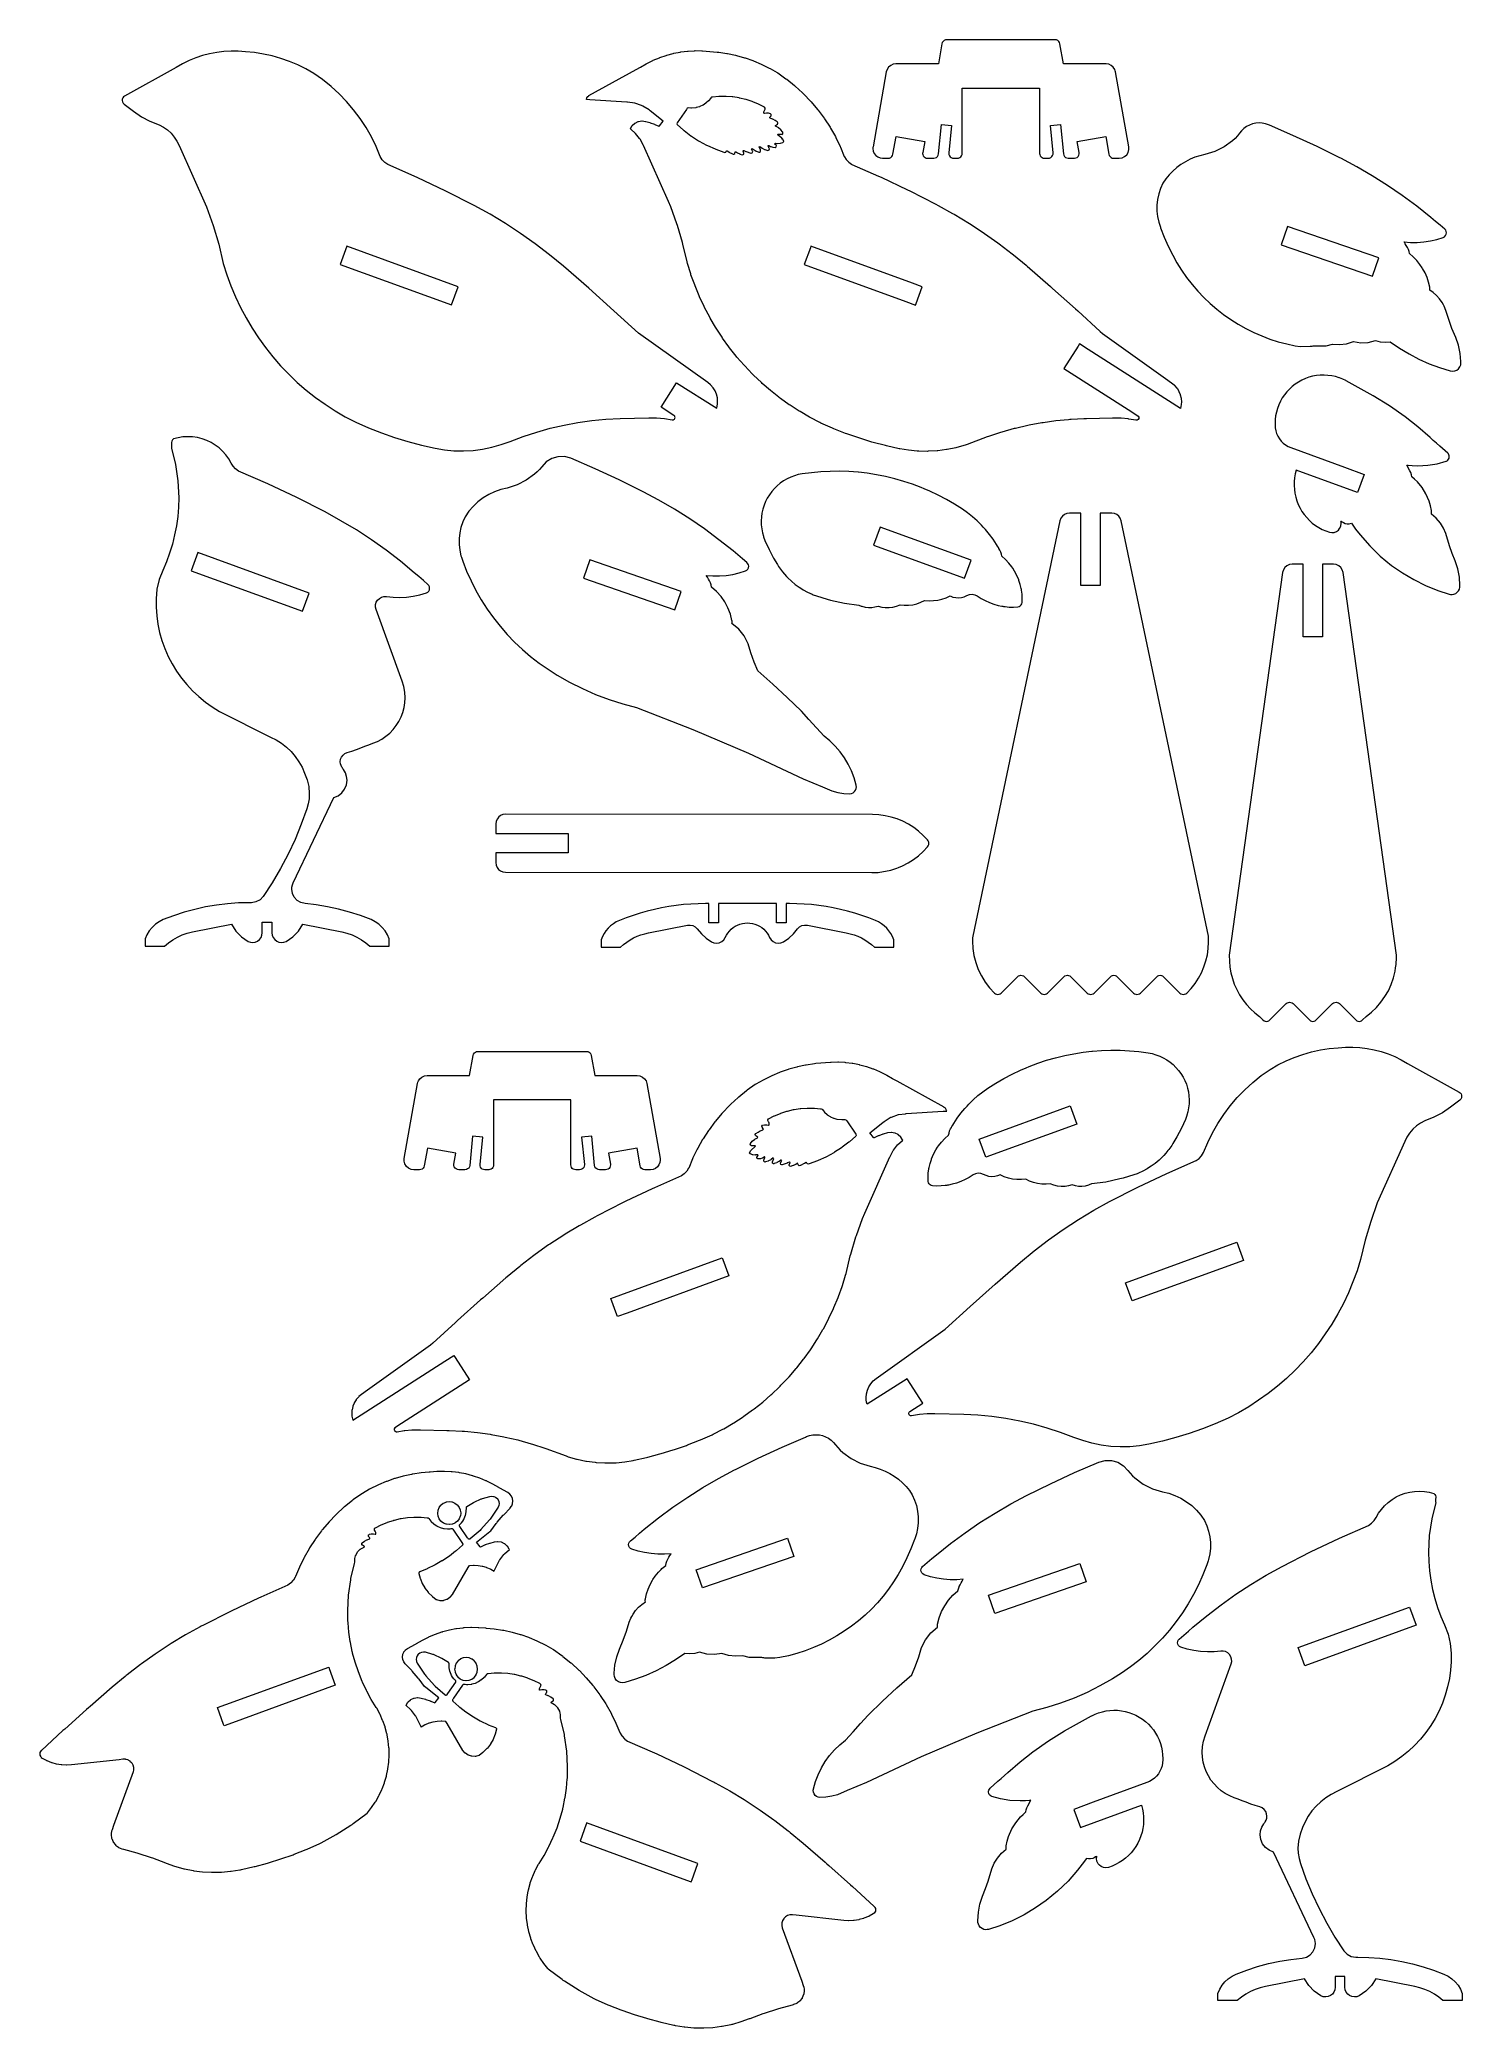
# Model space of a CAD drawing. Header units: centimetres. Extents: x -14.3 to 13.3, y -18.7 to 19.8.
import ezdxf

# ---------------------------------------------------------------- set-up
doc = ezdxf.new("R2010")
doc.units = ezdxf.units.CM
doc.header["$MEASUREMENT"] = 0
doc.layers.add('layer 1', color=7, linetype='Continuous')

msp = doc.modelspace()

# ---------------------------------------------------------------- linework, layer by layer
at = {"layer": 'layer 1', "lineweight": 9}
for points, knots in [([(1.84005, 17.76097), (1.84005, 17.76097), (1.84154, 17.77174), (1.84154, 17.77174), (1.84154, 17.77174), (1.84154, 17.77174), (2.09788, 19.22485), (2.09788, 19.22485), (2.09788, 19.22485), (2.09788, 19.22485), (2.11401, 19.27445), (2.11401, 19.27445), (2.11401, 19.27445), (2.11401, 19.27445), (2.14322, 19.31774), (2.14322, 19.31774), (2.14322, 19.31774), (2.14322, 19.31774), (2.18317, 19.35121), (2.18317, 19.35121), (2.18317, 19.35121), (2.18317, 19.35121), (2.23085, 19.3726), (2.23085, 19.3726), (2.23085, 19.3726), (2.23085, 19.3726), (2.28251, 19.37976), (2.28251, 19.37976), (2.28251, 19.37976), (2.28251, 19.37976), (3.10728, 19.37976), (3.10728, 19.37976), (3.10728, 19.37976), (3.10728, 19.37976), (3.17631, 19.77113), (3.17631, 19.77113), (3.17631, 19.77113), (3.17631, 19.77113), (3.18434, 19.79594), (3.18434, 19.79594), (3.18434, 19.79594), (3.18434, 19.79594), (3.19895, 19.81756), (3.19895, 19.81756), (3.19895, 19.81756), (3.19895, 19.81756), (3.21891, 19.83424), (3.21891, 19.83424), (3.21891, 19.83424), (3.21891, 19.83424), (3.24276, 19.84484), (3.24276, 19.84484), (3.24276, 19.84484), (3.24276, 19.84484), (3.26864, 19.84857), (3.26864, 19.84857), (3.26864, 19.84857), (3.26864, 19.84857), (5.37237, 19.84857), (5.37237, 19.84857), (5.37237, 19.84857), (5.37237, 19.84857), (5.39828, 19.84484), (5.39828, 19.84484), (5.39828, 19.84484), (5.39828, 19.84484), (5.42211, 19.83424), (5.42211, 19.83424), (5.42211, 19.83424), (5.42211, 19.83424), (5.4421, 19.81756), (5.4421, 19.81756), (5.4421, 19.81756), (5.4421, 19.81756), (5.45673, 19.79594), (5.45673, 19.79594), (5.45673, 19.79594), (5.45673, 19.79594), (5.46468, 19.77113), (5.46468, 19.77113), (5.46468, 19.77113), (5.46468, 19.77113), (5.53371, 19.37976), (5.53371, 19.37976), (5.53371, 19.37976), (5.53371, 19.37976), (6.35848, 19.37976), (6.35848, 19.37976), (6.35848, 19.37976), (6.35848, 19.37976), (6.41017, 19.3726), (6.41017, 19.3726), (6.41017, 19.3726), (6.41017, 19.3726), (6.45787, 19.35121), (6.45787, 19.35121), (6.45787, 19.35121), (6.45787, 19.35121), (6.49782, 19.31774), (6.49782, 19.31774), (6.49782, 19.31774), (6.49782, 19.31774), (6.52703, 19.27445), (6.52703, 19.27445), (6.52703, 19.27445), (6.52703, 19.27445), (6.53529, 19.24913), (6.53529, 19.24913), (6.53529, 19.24913), (6.53529, 19.24913), (6.54316, 19.22485), (6.54316, 19.22485), (6.54316, 19.22485), (6.54316, 19.22485), (6.79932, 17.77174), (6.79932, 17.77174), (6.79932, 17.77174), (6.79932, 17.77174), (6.80097, 17.71743), (6.80097, 17.71743), (6.80097, 17.71743), (6.80097, 17.71743), (6.78692, 17.66491), (6.78692, 17.66491), (6.78692, 17.66491), (6.78692, 17.66491), (6.7584, 17.61863), (6.7584, 17.61863), (6.7584, 17.61863), (6.7584, 17.61863), (6.71776, 17.58251), (6.71776, 17.58251), (6.71776, 17.58251), (6.71776, 17.58251), (6.66854, 17.5595), (6.66854, 17.5595), (6.66854, 17.5595), (6.66854, 17.5595), (6.61466, 17.55162), (6.61466, 17.55162), (6.61466, 17.55162), (6.61466, 17.55162), (6.50595, 17.55162), (6.50595, 17.55162), (6.50595, 17.55162), (6.50595, 17.55162), (6.48004, 17.55538), (6.48004, 17.55538), (6.48004, 17.55538), (6.48004, 17.55538), (6.45622, 17.566), (6.45622, 17.566), (6.45622, 17.566), (6.45622, 17.566), (6.43623, 17.58264), (6.43623, 17.58264), (6.43623, 17.58264), (6.43623, 17.58264), (6.4216, 17.6043), (6.4216, 17.6043), (6.4216, 17.6043), (6.4216, 17.6043), (6.41362, 17.62909), (6.41362, 17.62909), (6.41362, 17.62909), (6.41362, 17.62909), (6.35284, 17.97359), (6.35284, 17.97359), (6.35284, 17.97359), (6.35284, 17.97359), (5.79886, 17.8759), (5.79886, 17.8759), (5.79886, 17.8759), (5.79886, 17.8759), (5.83661, 17.66178), (5.83661, 17.66178), (5.83661, 17.66178), (5.83661, 17.66178), (5.83747, 17.6346), (5.83747, 17.6346), (5.83747, 17.6346), (5.83747, 17.6346), (5.83044, 17.60829), (5.83044, 17.60829), (5.83044, 17.60829), (5.83044, 17.60829), (5.81609, 17.58515), (5.81609, 17.58515), (5.81609, 17.58515), (5.81609, 17.58515), (5.79584, 17.56709), (5.79584, 17.56709), (5.79584, 17.56709), (5.79584, 17.56709), (5.77118, 17.55566), (5.77118, 17.55566), (5.77118, 17.55566), (5.77118, 17.55566), (5.74431, 17.55162), (5.74431, 17.55162), (5.74431, 17.55162), (5.74431, 17.55162), (5.62457, 17.55162), (5.62457, 17.55162), (5.62457, 17.55162), (5.62457, 17.55162), (5.59726, 17.55566), (5.59726, 17.55566), (5.59726, 17.55566), (5.59726, 17.55566), (5.57232, 17.56737), (5.57232, 17.56737), (5.57232, 17.56737), (5.57232, 17.56737), (5.55208, 17.58581), (5.55208, 17.58581), (5.55208, 17.58581), (5.55208, 17.58581), (5.53788, 17.60954), (5.53788, 17.60954), (5.53788, 17.60954), (5.53788, 17.60954), (5.53112, 17.63626), (5.53112, 17.63626), (5.53112, 17.63626), (5.53112, 17.63626), (5.47491, 18.20471), (5.47491, 18.20471), (5.47491, 18.20471), (5.47491, 18.20471), (5.27908, 18.1854), (5.27908, 18.1854), (5.27908, 18.1854), (5.27908, 18.1854), (5.33158, 17.65457), (5.33158, 17.65457), (5.33158, 17.65457), (5.33158, 17.65457), (5.33049, 17.62869), (5.33049, 17.62869), (5.33049, 17.62869), (5.33049, 17.62869), (5.32234, 17.60402), (5.32234, 17.60402), (5.32234, 17.60402), (5.32234, 17.60402), (5.30773, 17.58251), (5.30773, 17.58251), (5.30773, 17.58251), (5.30773, 17.58251), (5.28777, 17.56585), (5.28777, 17.56585), (5.28777, 17.56585), (5.28777, 17.56585), (5.26392, 17.55523), (5.26392, 17.55523), (5.26392, 17.55523), (5.26392, 17.55523), (5.23826, 17.55162), (5.23826, 17.55162), (5.23826, 17.55162), (5.23826, 17.55162), (5.1643, 17.55162), (5.1643, 17.55162), (5.1643, 17.55162), (5.1643, 17.55162), (5.14001, 17.5548), (5.14001, 17.5548), (5.14001, 17.5548), (5.14001, 17.5548), (5.11746, 17.5642), (5.11746, 17.5642), (5.11746, 17.5642), (5.11746, 17.5642), (5.098, 17.57908), (5.098, 17.57908), (5.098, 17.57908), (5.098, 17.57908), (5.08312, 17.59851), (5.08312, 17.59851), (5.08312, 17.59851), (5.08312, 17.59851), (5.07375, 17.62109), (5.07375, 17.62109), (5.07375, 17.62109), (5.07375, 17.62109), (5.0706, 17.64537), (5.0706, 17.64537), (5.0706, 17.64537), (5.0706, 17.64537), (5.0706, 18.91111), (5.0706, 18.91111), (5.0706, 18.91111), (5.0706, 18.91111), (3.5706, 18.91111), (3.5706, 18.91111), (3.5706, 18.91111), (3.5706, 18.91111), (3.5706, 17.64537), (3.5706, 17.64537), (3.5706, 17.64537), (3.5706, 17.64537), (3.56727, 17.62109), (3.56727, 17.62109), (3.56727, 17.62109), (3.56727, 17.62109), (3.55792, 17.59851), (3.55792, 17.59851), (3.55792, 17.59851), (3.55792, 17.59851), (3.54304, 17.57908), (3.54304, 17.57908), (3.54304, 17.57908), (3.54304, 17.57908), (3.52361, 17.5642), (3.52361, 17.5642), (3.52361, 17.5642), (3.52361, 17.5642), (3.50098, 17.5548), (3.50098, 17.5548), (3.50098, 17.5548), (3.50098, 17.5548), (3.47675, 17.55162), (3.47675, 17.55162), (3.47675, 17.55162), (3.47675, 17.55162), (3.40273, 17.55162), (3.40273, 17.55162), (3.40273, 17.55162), (3.40273, 17.55162), (3.3785, 17.5548), (3.3785, 17.5548), (3.3785, 17.5548), (3.3785, 17.5548), (3.35589, 17.5642), (3.35589, 17.5642), (3.35589, 17.5642), (3.35589, 17.5642), (3.33646, 17.57908), (3.33646, 17.57908), (3.33646, 17.57908), (3.33646, 17.57908), (3.32155, 17.59851), (3.32155, 17.59851), (3.32155, 17.59851), (3.32155, 17.59851), (3.3122, 17.62109), (3.3122, 17.62109), (3.3122, 17.62109), (3.3122, 17.62109), (3.30903, 17.64537), (3.30903, 17.64537), (3.30903, 17.64537), (3.30903, 17.64537), (3.30903, 17.64855), (3.30903, 17.64855), (3.30903, 17.64855), (3.30903, 17.64855), (3.30918, 17.65157), (3.30918, 17.65157), (3.30918, 17.65157), (3.30918, 17.65157), (3.30961, 17.65457), (3.30961, 17.65457), (3.30961, 17.65457), (3.30961, 17.65457), (3.36196, 18.1854), (3.36196, 18.1854), (3.36196, 18.1854), (3.36196, 18.1854), (3.16598, 18.20471), (3.16598, 18.20471), (3.16598, 18.20471), (3.16598, 18.20471), (3.10979, 17.63626), (3.10979, 17.63626), (3.10979, 17.63626), (3.10979, 17.63626), (3.10316, 17.60954), (3.10316, 17.60954), (3.10316, 17.60954), (3.10316, 17.60954), (3.08896, 17.58581), (3.08896, 17.58581), (3.08896, 17.58581), (3.08896, 17.58581), (3.06859, 17.56737), (3.06859, 17.56737), (3.06859, 17.56737), (3.06859, 17.56737), (3.04375, 17.55566), (3.04375, 17.55566), (3.04375, 17.55566), (3.04375, 17.55566), (3.01662, 17.55162), (3.01662, 17.55162), (3.01662, 17.55162), (3.01662, 17.55162), (2.89661, 17.55162), (2.89661, 17.55162), (2.89661, 17.55162), (2.89661, 17.55162), (2.87233, 17.5548), (2.87233, 17.5548), (2.87233, 17.5548), (2.87233, 17.5548), (2.84972, 17.5642), (2.84972, 17.5642), (2.84972, 17.5642), (2.84972, 17.5642), (2.83032, 17.57908), (2.83032, 17.57908), (2.83032, 17.57908), (2.83032, 17.57908), (2.81543, 17.59851), (2.81543, 17.59851), (2.81543, 17.59851), (2.81543, 17.59851), (2.80606, 17.62109), (2.80606, 17.62109), (2.80606, 17.62109), (2.80606, 17.62109), (2.80288, 17.64537), (2.80288, 17.64537), (2.80288, 17.64537), (2.80288, 17.64537), (2.80301, 17.65086), (2.80301, 17.65086), (2.80301, 17.65086), (2.80301, 17.65086), (2.80357, 17.65625), (2.80357, 17.65625), (2.80357, 17.65625), (2.80357, 17.65625), (2.80426, 17.66178), (2.80426, 17.66178), (2.80426, 17.66178), (2.80426, 17.66178), (2.84203, 17.8759), (2.84203, 17.8759), (2.84203, 17.8759), (2.84203, 17.8759), (2.28805, 17.97359), (2.28805, 17.97359), (2.28805, 17.97359), (2.28805, 17.97359), (2.22742, 17.62909), (2.22742, 17.62909), (2.22742, 17.62909), (2.22742, 17.62909), (2.21942, 17.6043), (2.21942, 17.6043), (2.21942, 17.6043), (2.21942, 17.6043), (2.20482, 17.58264), (2.20482, 17.58264), (2.20482, 17.58264), (2.20482, 17.58264), (2.18485, 17.566), (2.18485, 17.566), (2.18485, 17.566), (2.18485, 17.566), (2.16085, 17.55538), (2.16085, 17.55538), (2.16085, 17.55538), (2.16085, 17.55538), (2.13509, 17.55162), (2.13509, 17.55162), (2.13509, 17.55162), (2.13509, 17.55162), (2.02623, 17.55162), (2.02623, 17.55162), (2.02623, 17.55162), (2.02623, 17.55162), (1.97771, 17.55797), (1.97771, 17.55797), (1.97771, 17.55797), (1.97771, 17.55797), (1.9325, 17.57672), (1.9325, 17.57672), (1.9325, 17.57672), (1.9325, 17.57672), (1.89367, 17.60664), (1.89367, 17.60664), (1.89367, 17.60664), (1.89367, 17.60664), (1.8639, 17.64537), (1.8639, 17.64537), (1.8639, 17.64537), (1.8639, 17.64537), (1.84515, 17.69056), (1.84515, 17.69056), (1.84515, 17.69056), (1.84515, 17.69056), (1.8388, 17.7392), (1.8388, 17.7392), (1.8388, 17.7392), (1.8388, 17.7392), (1.83908, 17.75007), (1.83908, 17.75007), (1.83908, 17.75007), (1.83908, 17.75007), (1.84005, 17.76097), (1.84005, 17.76097)], [0, 0, 0, 0, 0.00787402, 0.00787402, 0.00787402, 0.00787402, 0.01574803, 0.01574803, 0.01574803, 0.01574803, 0.02362205, 0.02362205, 0.02362205, 0.02362205, 0.03149606, 0.03149606, 0.03149606, 0.03149606, 0.03937008, 0.03937008, 0.03937008, 0.03937008, 0.04724409, 0.04724409, 0.04724409, 0.04724409, 0.05511811, 0.05511811, 0.05511811, 0.05511811, 0.06299213, 0.06299213, 0.06299213, 0.06299213, 0.07086614, 0.07086614, 0.07086614, 0.07086614, 0.07874016, 0.07874016, 0.07874016, 0.07874016, 0.08661417, 0.08661417, 0.08661417, 0.08661417, 0.09448819, 0.09448819, 0.09448819, 0.09448819, 0.1023622, 0.1023622, 0.1023622, 0.1023622, 0.11023622, 0.11023622, 0.11023622, 0.11023622, 0.11811024, 0.11811024, 0.11811024, 0.11811024, 0.12598425, 0.12598425, 0.12598425, 0.12598425, 0.13385827, 0.13385827, 0.13385827, 0.13385827, 0.14173228, 0.14173228, 0.14173228, 0.14173228, 0.1496063, 0.1496063, 0.1496063, 0.1496063, 0.15748031, 0.15748031, 0.15748031, 0.15748031, 0.16535433, 0.16535433, 0.16535433, 0.16535433, 0.17322835, 0.17322835, 0.17322835, 0.17322835, 0.18110236, 0.18110236, 0.18110236, 0.18110236, 0.18897638, 0.18897638, 0.18897638, 0.18897638, 0.19685039, 0.19685039, 0.19685039, 0.19685039, 0.20472441, 0.20472441, 0.20472441, 0.20472441, 0.21259843, 0.21259843, 0.21259843, 0.21259843, 0.22047244, 0.22047244, 0.22047244, 0.22047244, 0.22834646, 0.22834646, 0.22834646, 0.22834646, 0.23622047, 0.23622047, 0.23622047, 0.23622047, 0.24409449, 0.24409449, 0.24409449, 0.24409449, 0.2519685, 0.2519685, 0.2519685, 0.2519685, 0.25984252, 0.25984252, 0.25984252, 0.25984252, 0.26771654, 0.26771654, 0.26771654, 0.26771654, 0.27559055, 0.27559055, 0.27559055, 0.27559055, 0.28346457, 0.28346457, 0.28346457, 0.28346457, 0.29133858, 0.29133858, 0.29133858, 0.29133858, 0.2992126, 0.2992126, 0.2992126, 0.2992126, 0.30708661, 0.30708661, 0.30708661, 0.30708661, 0.31496063, 0.31496063, 0.31496063, 0.31496063, 0.32283465, 0.32283465, 0.32283465, 0.32283465, 0.33070866, 0.33070866, 0.33070866, 0.33070866, 0.33858268, 0.33858268, 0.33858268, 0.33858268, 0.34645669, 0.34645669, 0.34645669, 0.34645669, 0.35433071, 0.35433071, 0.35433071, 0.35433071, 0.36220472, 0.36220472, 0.36220472, 0.36220472, 0.37007874, 0.37007874, 0.37007874, 0.37007874, 0.37795276, 0.37795276, 0.37795276, 0.37795276, 0.38582677, 0.38582677, 0.38582677, 0.38582677, 0.39370079, 0.39370079, 0.39370079, 0.39370079, 0.4015748, 0.4015748, 0.4015748, 0.4015748, 0.40944882, 0.40944882, 0.40944882, 0.40944882, 0.41732283, 0.41732283, 0.41732283, 0.41732283, 0.42519685, 0.42519685, 0.42519685, 0.42519685, 0.43307087, 0.43307087, 0.43307087, 0.43307087, 0.44094488, 0.44094488, 0.44094488, 0.44094488, 0.4488189, 0.4488189, 0.4488189, 0.4488189, 0.45669291, 0.45669291, 0.45669291, 0.45669291, 0.46456693, 0.46456693, 0.46456693, 0.46456693, 0.47244094, 0.47244094, 0.47244094, 0.47244094, 0.48031496, 0.48031496, 0.48031496, 0.48031496, 0.48818898, 0.48818898, 0.48818898, 0.48818898, 0.49606299, 0.49606299, 0.49606299, 0.49606299, 0.50393701, 0.50393701, 0.50393701, 0.50393701, 0.51181102, 0.51181102, 0.51181102, 0.51181102, 0.51968504, 0.51968504, 0.51968504, 0.51968504, 0.52755906, 0.52755906, 0.52755906, 0.52755906, 0.53543307, 0.53543307, 0.53543307, 0.53543307, 0.54330709, 0.54330709, 0.54330709, 0.54330709, 0.5511811, 0.5511811, 0.5511811, 0.5511811, 0.55905512, 0.55905512, 0.55905512, 0.55905512, 0.56692913, 0.56692913, 0.56692913, 0.56692913, 0.57480315, 0.57480315, 0.57480315, 0.57480315, 0.58267717, 0.58267717, 0.58267717, 0.58267717, 0.59055118, 0.59055118, 0.59055118, 0.59055118, 0.5984252, 0.5984252, 0.5984252, 0.5984252, 0.60629921, 0.60629921, 0.60629921, 0.60629921, 0.61417323, 0.61417323, 0.61417323, 0.61417323, 0.62204724, 0.62204724, 0.62204724, 0.62204724, 0.62992126, 0.62992126, 0.62992126, 0.62992126, 0.63779528, 0.63779528, 0.63779528, 0.63779528, 0.64566929, 0.64566929, 0.64566929, 0.64566929, 0.65354331, 0.65354331, 0.65354331, 0.65354331, 0.66141732, 0.66141732, 0.66141732, 0.66141732, 0.66929134, 0.66929134, 0.66929134, 0.66929134, 0.67716535, 0.67716535, 0.67716535, 0.67716535, 0.68503937, 0.68503937, 0.68503937, 0.68503937, 0.69291339, 0.69291339, 0.69291339, 0.69291339, 0.7007874, 0.7007874, 0.7007874, 0.7007874, 0.70866142, 0.70866142, 0.70866142, 0.70866142, 0.71653543, 0.71653543, 0.71653543, 0.71653543, 0.72440945, 0.72440945, 0.72440945, 0.72440945, 0.73228346, 0.73228346, 0.73228346, 0.73228346, 0.74015748, 0.74015748, 0.74015748, 0.74015748, 0.7480315, 0.7480315, 0.7480315, 0.7480315, 0.75590551, 0.75590551, 0.75590551, 0.75590551, 0.76377953, 0.76377953, 0.76377953, 0.76377953, 0.77165354, 0.77165354, 0.77165354, 0.77165354, 0.77952756, 0.77952756, 0.77952756, 0.77952756, 0.78740157, 0.78740157, 0.78740157, 0.78740157, 0.79527559, 0.79527559, 0.79527559, 0.79527559, 0.80314961, 0.80314961, 0.80314961, 0.80314961, 0.81102362, 0.81102362, 0.81102362, 0.81102362, 0.81889764, 0.81889764, 0.81889764, 0.81889764, 0.82677165, 0.82677165, 0.82677165, 0.82677165, 0.83464567, 0.83464567, 0.83464567, 0.83464567, 0.84251969, 0.84251969, 0.84251969, 0.84251969, 0.8503937, 0.8503937, 0.8503937, 0.8503937, 0.85826772, 0.85826772, 0.85826772, 0.85826772, 0.86614173, 0.86614173, 0.86614173, 0.86614173, 0.87401575, 0.87401575, 0.87401575, 0.87401575, 0.88188976, 0.88188976, 0.88188976, 0.88188976, 0.88976378, 0.88976378, 0.88976378, 0.88976378, 0.8976378, 0.8976378, 0.8976378, 0.8976378, 0.90551181, 0.90551181, 0.90551181, 0.90551181, 0.91338583, 0.91338583, 0.91338583, 0.91338583, 0.92125984, 0.92125984, 0.92125984, 0.92125984, 0.92913386, 0.92913386, 0.92913386, 0.92913386, 0.93700787, 0.93700787, 0.93700787, 0.93700787, 0.94488189, 0.94488189, 0.94488189, 0.94488189, 0.95275591, 0.95275591, 0.95275591, 0.95275591, 0.96062992, 0.96062992, 0.96062992, 0.96062992, 0.96850394, 0.96850394, 0.96850394, 0.96850394, 0.97637795, 0.97637795, 0.97637795, 0.97637795, 0.98425197, 0.98425197, 0.98425197, 0.98425197, 1, 1, 1, 1]), ([(-12.70487, 18.72079), (-12.70487, 18.72079), (-12.68902, 18.74202), (-12.68902, 18.74202), (-12.68902, 18.74202), (-12.68902, 18.74202), (-12.66794, 18.75784), (-12.66794, 18.75784), (-12.66794, 18.75784), (-12.66794, 18.75784), (-11.66624, 19.30989), (-11.66624, 19.30989), (-11.66624, 19.30989), (-11.66624, 19.30989), (-11.54525, 19.38073), (-11.54525, 19.38073), (-11.54525, 19.38073), (-11.54525, 19.38073), (-11.41957, 19.44329), (-11.41957, 19.44329), (-11.41957, 19.44329), (-11.41957, 19.44329), (-11.29004, 19.49716), (-11.29004, 19.49716), (-11.29004, 19.49716), (-11.29004, 19.49716), (-11.15719, 19.54194), (-11.15719, 19.54194), (-11.15719, 19.54194), (-11.15719, 19.54194), (-11.02146, 19.57778), (-11.02146, 19.57778), (-11.02146, 19.57778), (-11.02146, 19.57778), (-10.88365, 19.60425), (-10.88365, 19.60425), (-10.88365, 19.60425), (-10.88365, 19.60425), (-10.74446, 19.62122), (-10.74446, 19.62122), (-10.74446, 19.62122), (-10.74446, 19.62122), (-10.60433, 19.62861), (-10.60433, 19.62861), (-10.60433, 19.62861), (-10.60433, 19.62861), (-10.46404, 19.6267), (-10.46404, 19.6267), (-10.46404, 19.6267), (-10.46404, 19.6267), (-10.32417, 19.61499), (-10.32417, 19.61499), (-10.32417, 19.61499), (-10.32417, 19.61499), (-10.14985, 19.59917), (-10.14985, 19.59917), (-10.14985, 19.59917), (-10.14985, 19.59917), (-9.97677, 19.57255), (-9.97677, 19.57255), (-9.97677, 19.57255), (-9.97677, 19.57255), (-9.8059, 19.53549), (-9.8059, 19.53549), (-9.8059, 19.53549), (-9.8059, 19.53549), (-9.63735, 19.48779), (-9.63735, 19.48779), (-9.63735, 19.48779), (-9.63735, 19.48779), (-9.47215, 19.43008), (-9.47215, 19.43008), (-9.47215, 19.43008), (-9.47215, 19.43008), (-9.31078, 19.36198), (-9.31078, 19.36198), (-9.31078, 19.36198), (-9.31078, 19.36198), (-9.15406, 19.28426), (-9.15406, 19.28426), (-9.15406, 19.28426), (-9.15406, 19.28426), (-9.00235, 19.19704), (-9.00235, 19.19704), (-9.00235, 19.19704), (-9.00235, 19.19704), (-8.8308, 19.07578), (-8.8308, 19.07578), (-8.8308, 19.07578), (-8.8308, 19.07578), (-8.66707, 18.94387), (-8.66707, 18.94387), (-8.66707, 18.94387), (-8.66707, 18.94387), (-8.51205, 18.80224), (-8.51205, 18.80224), (-8.51205, 18.80224), (-8.51205, 18.80224), (-8.36626, 18.65106), (-8.36626, 18.65106), (-8.36626, 18.65106), (-8.36626, 18.65106), (-8.22996, 18.49119), (-8.22996, 18.49119), (-8.22996, 18.49119), (-8.22996, 18.49119), (-8.10403, 18.3231), (-8.10403, 18.3231), (-8.10403, 18.3231), (-8.10403, 18.3231), (-7.98881, 18.14738), (-7.98881, 18.14738), (-7.98881, 18.14738), (-7.98881, 18.14738), (-7.88478, 17.96491), (-7.88478, 17.96491), (-7.88478, 17.96491), (-7.88478, 17.96491), (-7.79232, 17.77629), (-7.79232, 17.77629), (-7.79232, 17.77629), (-7.79232, 17.77629), (-7.71195, 17.5821), (-7.71195, 17.5821), (-7.71195, 17.5821), (-7.71195, 17.5821), (-7.6735, 17.52203), (-7.6735, 17.52203), (-7.6735, 17.52203), (-7.6735, 17.52203), (-7.62476, 17.46994), (-7.62476, 17.46994), (-7.62476, 17.46994), (-7.62476, 17.46994), (-7.56712, 17.42777), (-7.56712, 17.42777), (-7.56712, 17.42777), (-7.56712, 17.42777), (-6.99994, 17.17974), (-6.99994, 17.17974), (-6.99994, 17.17974), (-6.99994, 17.17974), (-6.44015, 16.91472), (-6.44015, 16.91472), (-6.44015, 16.91472), (-6.44015, 16.91472), (-5.88884, 16.63318), (-5.88884, 16.63318), (-5.88884, 16.63318), (-5.88884, 16.63318), (-5.58343, 16.46422), (-5.58343, 16.46422), (-5.58343, 16.46422), (-5.58343, 16.46422), (-5.2847, 16.28401), (-5.2847, 16.28401), (-5.2847, 16.28401), (-5.2847, 16.28401), (-4.99281, 16.09288), (-4.99281, 16.09288), (-4.99281, 16.09288), (-4.99281, 16.09288), (-4.70825, 15.89082), (-4.70825, 15.89082), (-4.70825, 15.89082), (-4.70825, 15.89082), (-4.43139, 15.6785), (-4.43139, 15.6785), (-4.43139, 15.6785), (-4.43139, 15.6785), (-4.16269, 15.45592), (-4.16269, 15.45592), (-4.16269, 15.45592), (-4.16269, 15.45592), (-3.67112, 15.02803), (-3.67112, 15.02803), (-3.67112, 15.02803), (-3.67112, 15.02803), (-3.1844, 14.5945), (-3.1844, 14.5945), (-3.1844, 14.5945), (-3.1844, 14.5945), (-2.70279, 14.15549), (-2.70279, 14.15549), (-2.70279, 14.15549), (-2.70279, 14.15549), (-1.36294, 13.20175), (-1.36294, 13.20175), (-1.36294, 13.20175), (-1.36294, 13.20175), (-1.30752, 13.15529), (-1.30752, 13.15529), (-1.30752, 13.15529), (-1.30752, 13.15529), (-1.26025, 13.10073), (-1.26025, 13.10073), (-1.26025, 13.10073), (-1.26025, 13.10073), (-1.22208, 13.03926), (-1.22208, 13.03926), (-1.22208, 13.03926), (-1.22208, 13.03926), (-1.19424, 12.97271), (-1.19424, 12.97271), (-1.19424, 12.97271), (-1.19424, 12.97271), (-1.17717, 12.90241), (-1.17717, 12.90241), (-1.17717, 12.90241), (-1.17717, 12.90241), (-1.17153, 12.83035), (-1.17153, 12.83035), (-1.17153, 12.83035), (-1.17153, 12.83035), (-1.17346, 12.78694), (-1.17346, 12.78694), (-1.17346, 12.78694), (-1.17346, 12.78694), (-1.17963, 12.74394), (-1.17963, 12.74394), (-1.17963, 12.74394), (-1.17963, 12.74394), (-1.18997, 12.7018), (-1.18997, 12.7018), (-1.18997, 12.7018), (-1.18997, 12.7018), (-1.96609, 13.19776), (-1.96609, 13.19776), (-1.96609, 13.19776), (-1.96609, 13.19776), (-2.26884, 12.72369), (-2.26884, 12.72369), (-2.26884, 12.72369), (-2.26884, 12.72369), (-2.01847, 12.5637), (-2.01847, 12.5637), (-2.01847, 12.5637), (-2.01847, 12.5637), (-2.0095, 12.55626), (-2.0095, 12.55626), (-2.0095, 12.55626), (-2.0095, 12.55626), (-2.00259, 12.5466), (-2.00259, 12.5466), (-2.00259, 12.5466), (-2.00259, 12.5466), (-1.99833, 12.53573), (-1.99833, 12.53573), (-1.99833, 12.53573), (-1.99833, 12.53573), (-1.9968, 12.52415), (-1.9968, 12.52415), (-1.9968, 12.52415), (-1.9968, 12.52415), (-1.99833, 12.51244), (-1.99833, 12.51244), (-1.99833, 12.51244), (-1.99833, 12.51244), (-2.00275, 12.50154), (-2.00275, 12.50154), (-2.00275, 12.50154), (-2.00275, 12.50154), (-2.00978, 12.49192), (-2.00978, 12.49192), (-2.00978, 12.49192), (-2.00978, 12.49192), (-2.019, 12.48448), (-2.019, 12.48448), (-2.019, 12.48448), (-2.019, 12.48448), (-2.02977, 12.4795), (-2.02977, 12.4795), (-2.02977, 12.4795), (-2.02977, 12.4795), (-2.04133, 12.47747), (-2.04133, 12.47747), (-2.04133, 12.47747), (-2.04133, 12.47747), (-2.05319, 12.47828), (-2.05319, 12.47828), (-2.05319, 12.47828), (-2.05319, 12.47828), (-2.20282, 12.50292), (-2.20282, 12.50292), (-2.20282, 12.50292), (-2.20282, 12.50292), (-2.354, 12.51587), (-2.354, 12.51587), (-2.354, 12.51587), (-2.354, 12.51587), (-2.50572, 12.51701), (-2.50572, 12.51701), (-2.50572, 12.51701), (-2.50572, 12.51701), (-3.06383, 12.50226), (-3.06383, 12.50226), (-3.06383, 12.50226), (-3.06383, 12.50226), (-3.33698, 12.4889), (-3.33698, 12.4889), (-3.33698, 12.4889), (-3.33698, 12.4889), (-3.60924, 12.46337), (-3.60924, 12.46337), (-3.60924, 12.46337), (-3.60924, 12.46337), (-3.88031, 12.42578), (-3.88031, 12.42578), (-3.88031, 12.42578), (-3.88031, 12.42578), (-4.14932, 12.37604), (-4.14932, 12.37604), (-4.14932, 12.37604), (-4.14932, 12.37604), (-4.41569, 12.3144), (-4.41569, 12.3144), (-4.41569, 12.3144), (-4.41569, 12.3144), (-4.67919, 12.24084), (-4.67919, 12.24084), (-4.67919, 12.24084), (-4.67919, 12.24084), (-4.93921, 12.15565), (-4.93921, 12.15565), (-4.93921, 12.15565), (-4.93921, 12.15565), (-5.19499, 12.05892), (-5.19499, 12.05892), (-5.19499, 12.05892), (-5.19499, 12.05892), (-5.36929, 11.9958), (-5.36929, 11.9958), (-5.36929, 11.9958), (-5.36929, 11.9958), (-5.54777, 11.94579), (-5.54777, 11.94579), (-5.54777, 11.94579), (-5.54777, 11.94579), (-5.72938, 11.90871), (-5.72938, 11.90871), (-5.72938, 11.90871), (-5.72938, 11.90871), (-5.9132, 11.88514), (-5.9132, 11.88514), (-5.9132, 11.88514), (-5.9132, 11.88514), (-6.09827, 11.87508), (-6.09827, 11.87508), (-6.09827, 11.87508), (-6.09827, 11.87508), (-6.28348, 11.87853), (-6.28348, 11.87853), (-6.28348, 11.87853), (-6.28348, 11.87853), (-6.46812, 11.89563), (-6.46812, 11.89563), (-6.46812, 11.89563), (-6.46812, 11.89563), (-6.651, 11.92611), (-6.651, 11.92611), (-6.651, 11.92611), (-6.651, 11.92611), (-6.9145, 11.98534), (-6.9145, 11.98534), (-6.9145, 11.98534), (-6.9145, 11.98534), (-7.17548, 12.05466), (-7.17548, 12.05466), (-7.17548, 12.05466), (-7.17548, 12.05466), (-7.43375, 12.13388), (-7.43375, 12.13388), (-7.43375, 12.13388), (-7.43375, 12.13388), (-7.68866, 12.22321), (-7.68866, 12.22321), (-7.68866, 12.22321), (-7.68866, 12.22321), (-7.94002, 12.32199), (-7.94002, 12.32199), (-7.94002, 12.32199), (-7.94002, 12.32199), (-8.18739, 12.43058), (-8.18739, 12.43058), (-8.18739, 12.43058), (-8.18739, 12.43058), (-8.39039, 12.53726), (-8.39039, 12.53726), (-8.39039, 12.53726), (-8.39039, 12.53726), (-8.58825, 12.65313), (-8.58825, 12.65313), (-8.58825, 12.65313), (-8.58825, 12.65313), (-8.78063, 12.778), (-8.78063, 12.778), (-8.78063, 12.778), (-8.78063, 12.778), (-8.96692, 12.91181), (-8.96692, 12.91181), (-8.96692, 12.91181), (-8.96692, 12.91181), (-9.1469, 13.05387), (-9.1469, 13.05387), (-9.1469, 13.05387), (-9.1469, 13.05387), (-9.32013, 13.20408), (-9.32013, 13.20408), (-9.32013, 13.20408), (-9.32013, 13.20408), (-9.48632, 13.36215), (-9.48632, 13.36215), (-9.48632, 13.36215), (-9.48632, 13.36215), (-9.64507, 13.52778), (-9.64507, 13.52778), (-9.64507, 13.52778), (-9.64507, 13.52778), (-9.79585, 13.70048), (-9.79585, 13.70048), (-9.79585, 13.70048), (-9.79585, 13.70048), (-9.93872, 13.88), (-9.93872, 13.88), (-9.93872, 13.88), (-9.93872, 13.88), (-10.07296, 14.0659), (-10.07296, 14.0659), (-10.07296, 14.0659), (-10.07296, 14.0659), (-10.19864, 14.25773), (-10.19864, 14.25773), (-10.19864, 14.25773), (-10.19864, 14.25773), (-10.3152, 14.45521), (-10.3152, 14.45521), (-10.3152, 14.45521), (-10.3152, 14.45521), (-10.42269, 14.65778), (-10.42269, 14.65778), (-10.42269, 14.65778), (-10.42269, 14.65778), (-10.52053, 14.86517), (-10.52053, 14.86517), (-10.52053, 14.86517), (-10.52053, 14.86517), (-10.60887, 15.07682), (-10.60887, 15.07682), (-10.60887, 15.07682), (-10.60887, 15.07682), (-10.68741, 15.29237), (-10.68741, 15.29237), (-10.68741, 15.29237), (-10.68741, 15.29237), (-10.75576, 15.51119), (-10.75576, 15.51119), (-10.75576, 15.51119), (-10.75576, 15.51119), (-10.8441, 15.882), (-10.8441, 15.882), (-10.8441, 15.882), (-10.8441, 15.882), (-10.95214, 16.24764), (-10.95214, 16.24764), (-10.95214, 16.24764), (-10.95214, 16.24764), (-11.07975, 16.60672), (-11.07975, 16.60672), (-11.07975, 16.60672), (-11.07975, 16.60672), (-11.61167, 17.79544), (-11.61167, 17.79544), (-11.61167, 17.79544), (-11.61167, 17.79544), (-11.6537, 17.88154), (-11.6537, 17.88154), (-11.6537, 17.88154), (-11.6537, 17.88154), (-11.70607, 17.96188), (-11.70607, 17.96188), (-11.70607, 17.96188), (-11.70607, 17.96188), (-11.76821, 18.03509), (-11.76821, 18.03509), (-11.76821, 18.03509), (-11.76821, 18.03509), (-11.83905, 18.09996), (-11.83905, 18.09996), (-11.83905, 18.09996), (-11.83905, 18.09996), (-11.91732, 18.15551), (-11.91732, 18.15551), (-11.91732, 18.15551), (-11.91732, 18.15551), (-12.00179, 18.20072), (-12.00179, 18.20072), (-12.00179, 18.20072), (-12.00179, 18.20072), (-12.17777, 18.26714), (-12.17777, 18.26714), (-12.17777, 18.26714), (-12.17777, 18.26714), (-12.34424, 18.35449), (-12.34424, 18.35449), (-12.34424, 18.35449), (-12.34424, 18.35449), (-12.49885, 18.46155), (-12.49885, 18.46155), (-12.49885, 18.46155), (-12.49885, 18.46155), (-12.68006, 18.60158), (-12.68006, 18.60158), (-12.68006, 18.60158), (-12.68006, 18.60158), (-12.69839, 18.62046), (-12.69839, 18.62046), (-12.69839, 18.62046), (-12.69839, 18.62046), (-12.71079, 18.64377), (-12.71079, 18.64377), (-12.71079, 18.64377), (-12.71079, 18.64377), (-12.71617, 18.66965), (-12.71617, 18.66965), (-12.71617, 18.66965), (-12.71617, 18.66965), (-12.71424, 18.69597), (-12.71424, 18.69597), (-12.71424, 18.69597), (-12.71424, 18.69597), (-12.70487, 18.72079), (-12.70487, 18.72079)], [0, 0, 0, 0, 0.00746269, 0.00746269, 0.00746269, 0.00746269, 0.01492537, 0.01492537, 0.01492537, 0.01492537, 0.02238806, 0.02238806, 0.02238806, 0.02238806, 0.02985075, 0.02985075, 0.02985075, 0.02985075, 0.03731343, 0.03731343, 0.03731343, 0.03731343, 0.04477612, 0.04477612, 0.04477612, 0.04477612, 0.05223881, 0.05223881, 0.05223881, 0.05223881, 0.05970149, 0.05970149, 0.05970149, 0.05970149, 0.06716418, 0.06716418, 0.06716418, 0.06716418, 0.07462687, 0.07462687, 0.07462687, 0.07462687, 0.08208955, 0.08208955, 0.08208955, 0.08208955, 0.08955224, 0.08955224, 0.08955224, 0.08955224, 0.09701493, 0.09701493, 0.09701493, 0.09701493, 0.10447761, 0.10447761, 0.10447761, 0.10447761, 0.1119403, 0.1119403, 0.1119403, 0.1119403, 0.11940299, 0.11940299, 0.11940299, 0.11940299, 0.12686567, 0.12686567, 0.12686567, 0.12686567, 0.13432836, 0.13432836, 0.13432836, 0.13432836, 0.14179104, 0.14179104, 0.14179104, 0.14179104, 0.14925373, 0.14925373, 0.14925373, 0.14925373, 0.15671642, 0.15671642, 0.15671642, 0.15671642, 0.1641791, 0.1641791, 0.1641791, 0.1641791, 0.17164179, 0.17164179, 0.17164179, 0.17164179, 0.17910448, 0.17910448, 0.17910448, 0.17910448, 0.18656716, 0.18656716, 0.18656716, 0.18656716, 0.19402985, 0.19402985, 0.19402985, 0.19402985, 0.20149254, 0.20149254, 0.20149254, 0.20149254, 0.20895522, 0.20895522, 0.20895522, 0.20895522, 0.21641791, 0.21641791, 0.21641791, 0.21641791, 0.2238806, 0.2238806, 0.2238806, 0.2238806, 0.23134328, 0.23134328, 0.23134328, 0.23134328, 0.23880597, 0.23880597, 0.23880597, 0.23880597, 0.24626866, 0.24626866, 0.24626866, 0.24626866, 0.25373134, 0.25373134, 0.25373134, 0.25373134, 0.26119403, 0.26119403, 0.26119403, 0.26119403, 0.26865672, 0.26865672, 0.26865672, 0.26865672, 0.2761194, 0.2761194, 0.2761194, 0.2761194, 0.28358209, 0.28358209, 0.28358209, 0.28358209, 0.29104478, 0.29104478, 0.29104478, 0.29104478, 0.29850746, 0.29850746, 0.29850746, 0.29850746, 0.30597015, 0.30597015, 0.30597015, 0.30597015, 0.31343284, 0.31343284, 0.31343284, 0.31343284, 0.32089552, 0.32089552, 0.32089552, 0.32089552, 0.32835821, 0.32835821, 0.32835821, 0.32835821, 0.3358209, 0.3358209, 0.3358209, 0.3358209, 0.34328358, 0.34328358, 0.34328358, 0.34328358, 0.35074627, 0.35074627, 0.35074627, 0.35074627, 0.35820896, 0.35820896, 0.35820896, 0.35820896, 0.36567164, 0.36567164, 0.36567164, 0.36567164, 0.37313433, 0.37313433, 0.37313433, 0.37313433, 0.38059701, 0.38059701, 0.38059701, 0.38059701, 0.3880597, 0.3880597, 0.3880597, 0.3880597, 0.39552239, 0.39552239, 0.39552239, 0.39552239, 0.40298507, 0.40298507, 0.40298507, 0.40298507, 0.41044776, 0.41044776, 0.41044776, 0.41044776, 0.41791045, 0.41791045, 0.41791045, 0.41791045, 0.42537313, 0.42537313, 0.42537313, 0.42537313, 0.43283582, 0.43283582, 0.43283582, 0.43283582, 0.44029851, 0.44029851, 0.44029851, 0.44029851, 0.44776119, 0.44776119, 0.44776119, 0.44776119, 0.45522388, 0.45522388, 0.45522388, 0.45522388, 0.46268657, 0.46268657, 0.46268657, 0.46268657, 0.47014925, 0.47014925, 0.47014925, 0.47014925, 0.47761194, 0.47761194, 0.47761194, 0.47761194, 0.48507463, 0.48507463, 0.48507463, 0.48507463, 0.49253731, 0.49253731, 0.49253731, 0.49253731, 0.5, 0.5, 0.5, 0.5, 0.50746269, 0.50746269, 0.50746269, 0.50746269, 0.51492537, 0.51492537, 0.51492537, 0.51492537, 0.52238806, 0.52238806, 0.52238806, 0.52238806, 0.52985075, 0.52985075, 0.52985075, 0.52985075, 0.53731343, 0.53731343, 0.53731343, 0.53731343, 0.54477612, 0.54477612, 0.54477612, 0.54477612, 0.55223881, 0.55223881, 0.55223881, 0.55223881, 0.55970149, 0.55970149, 0.55970149, 0.55970149, 0.56716418, 0.56716418, 0.56716418, 0.56716418, 0.57462687, 0.57462687, 0.57462687, 0.57462687, 0.58208955, 0.58208955, 0.58208955, 0.58208955, 0.58955224, 0.58955224, 0.58955224, 0.58955224, 0.59701493, 0.59701493, 0.59701493, 0.59701493, 0.60447761, 0.60447761, 0.60447761, 0.60447761, 0.6119403, 0.6119403, 0.6119403, 0.6119403, 0.61940299, 0.61940299, 0.61940299, 0.61940299, 0.62686567, 0.62686567, 0.62686567, 0.62686567, 0.63432836, 0.63432836, 0.63432836, 0.63432836, 0.64179104, 0.64179104, 0.64179104, 0.64179104, 0.64925373, 0.64925373, 0.64925373, 0.64925373, 0.65671642, 0.65671642, 0.65671642, 0.65671642, 0.6641791, 0.6641791, 0.6641791, 0.6641791, 0.67164179, 0.67164179, 0.67164179, 0.67164179, 0.67910448, 0.67910448, 0.67910448, 0.67910448, 0.68656716, 0.68656716, 0.68656716, 0.68656716, 0.69402985, 0.69402985, 0.69402985, 0.69402985, 0.70149254, 0.70149254, 0.70149254, 0.70149254, 0.70895522, 0.70895522, 0.70895522, 0.70895522, 0.71641791, 0.71641791, 0.71641791, 0.71641791, 0.7238806, 0.7238806, 0.7238806, 0.7238806, 0.73134328, 0.73134328, 0.73134328, 0.73134328, 0.73880597, 0.73880597, 0.73880597, 0.73880597, 0.74626866, 0.74626866, 0.74626866, 0.74626866, 0.75373134, 0.75373134, 0.75373134, 0.75373134, 0.76119403, 0.76119403, 0.76119403, 0.76119403, 0.76865672, 0.76865672, 0.76865672, 0.76865672, 0.7761194, 0.7761194, 0.7761194, 0.7761194, 0.78358209, 0.78358209, 0.78358209, 0.78358209, 0.79104478, 0.79104478, 0.79104478, 0.79104478, 0.79850746, 0.79850746, 0.79850746, 0.79850746, 0.80597015, 0.80597015, 0.80597015, 0.80597015, 0.81343284, 0.81343284, 0.81343284, 0.81343284, 0.82089552, 0.82089552, 0.82089552, 0.82089552, 0.82835821, 0.82835821, 0.82835821, 0.82835821, 0.8358209, 0.8358209, 0.8358209, 0.8358209, 0.84328358, 0.84328358, 0.84328358, 0.84328358, 0.85074627, 0.85074627, 0.85074627, 0.85074627, 0.85820896, 0.85820896, 0.85820896, 0.85820896, 0.86567164, 0.86567164, 0.86567164, 0.86567164, 0.87313433, 0.87313433, 0.87313433, 0.87313433, 0.88059701, 0.88059701, 0.88059701, 0.88059701, 0.8880597, 0.8880597, 0.8880597, 0.8880597, 0.89552239, 0.89552239, 0.89552239, 0.89552239, 0.90298507, 0.90298507, 0.90298507, 0.90298507, 0.91044776, 0.91044776, 0.91044776, 0.91044776, 0.91791045, 0.91791045, 0.91791045, 0.91791045, 0.92537313, 0.92537313, 0.92537313, 0.92537313, 0.93283582, 0.93283582, 0.93283582, 0.93283582, 0.94029851, 0.94029851, 0.94029851, 0.94029851, 0.94776119, 0.94776119, 0.94776119, 0.94776119, 0.95522388, 0.95522388, 0.95522388, 0.95522388, 0.96268657, 0.96268657, 0.96268657, 0.96268657, 0.97014925, 0.97014925, 0.97014925, 0.97014925, 0.97761194, 0.97761194, 0.97761194, 0.97761194, 0.98507463, 0.98507463, 0.98507463, 0.98507463, 1, 1, 1, 1]), ([(-2.38941, 18.20829), (-2.38941, 18.20829), (-2.39713, 18.21106), (-2.39713, 18.21106), (-2.39713, 18.21106), (-2.39713, 18.21106), (-2.47694, 18.23984), (-2.47694, 18.23984), (-2.47694, 18.23984), (-2.47694, 18.23984), (-2.48463, 18.2422), (-2.48463, 18.2422), (-2.48463, 18.2422), (-2.48463, 18.2422), (-2.56622, 18.26549), (-2.56622, 18.26549), (-2.56622, 18.26549), (-2.56622, 18.26549), (-2.57244, 18.2663), (-2.57244, 18.2663), (-2.57244, 18.2663), (-2.57244, 18.2663), (-2.63721, 18.27443), (-2.63721, 18.27443), (-2.63721, 18.27443), (-2.63721, 18.27443), (-2.64328, 18.27347), (-2.64328, 18.27347), (-2.64328, 18.27347), (-2.64328, 18.27347), (-2.70777, 18.26325), (-2.70777, 18.26325), (-2.70777, 18.26325), (-2.70777, 18.26325), (-2.71341, 18.26064), (-2.71341, 18.26064), (-2.71341, 18.26064), (-2.71341, 18.26064), (-2.77254, 18.23283), (-2.77254, 18.23283), (-2.77254, 18.23283), (-2.77254, 18.23283), (-2.77719, 18.22869), (-2.77719, 18.22869), (-2.77719, 18.22869), (-2.77719, 18.22869), (-2.82626, 18.18553), (-2.82626, 18.18553), (-2.82626, 18.18553), (-2.82626, 18.18553), (-2.86139, 18.13057), (-2.86139, 18.13057), (-2.86139, 18.13057), (-2.86139, 18.13057), (-2.86472, 18.12518), (-2.86472, 18.12518), (-2.86472, 18.12518), (-2.86472, 18.12518), (-2.8556, 18.1172), (-2.8556, 18.1172), (-2.8556, 18.1172), (-2.8556, 18.1172), (-2.76121, 18.03285), (-2.76121, 18.03285), (-2.76121, 18.03285), (-2.76121, 18.03285), (-2.68349, 17.9328), (-2.68349, 17.9328), (-2.68349, 17.9328), (-2.68349, 17.9328), (-2.67605, 17.92317), (-2.67605, 17.92317), (-2.67605, 17.92317), (-2.67605, 17.92317), (-2.61748, 17.8107), (-2.61748, 17.8107), (-2.61748, 17.8107), (-2.61748, 17.8107), (-2.61184, 17.79998), (-2.61184, 17.79998), (-2.61184, 17.79998), (-2.61184, 17.79998), (-2.12693, 16.71284), (-2.12693, 16.71284), (-2.12693, 16.71284), (-2.12693, 16.71284), (-2.08034, 16.60865), (-2.08034, 16.60865), (-2.08034, 16.60865), (-2.08034, 16.60865), (-1.96404, 16.28015), (-1.96404, 16.28015), (-1.96404, 16.28015), (-1.96404, 16.28015), (-1.95299, 16.24873), (-1.95299, 16.24873), (-1.95299, 16.24873), (-1.95299, 16.24873), (-1.85433, 15.91439), (-1.85433, 15.91439), (-1.85433, 15.91439), (-1.85433, 15.91439), (-1.84499, 15.88228), (-1.84499, 15.88228), (-1.84499, 15.88228), (-1.84499, 15.88228), (-1.76447, 15.5433), (-1.76447, 15.5433), (-1.76447, 15.5433), (-1.76447, 15.5433), (-1.75677, 15.51078), (-1.75677, 15.51078), (-1.75677, 15.51078), (-1.75677, 15.51078), (-1.69434, 15.31056), (-1.69434, 15.31056), (-1.69434, 15.31056), (-1.69434, 15.31056), (-1.68842, 15.29125), (-1.68842, 15.29125), (-1.68842, 15.29125), (-1.68842, 15.29125), (-1.61689, 15.09417), (-1.61689, 15.09417), (-1.61689, 15.09417), (-1.61689, 15.09417), (-1.61004, 15.0753), (-1.61004, 15.0753), (-1.61004, 15.0753), (-1.61004, 15.0753), (-1.52952, 14.8817), (-1.52952, 14.8817), (-1.52952, 14.8817), (-1.52952, 14.8817), (-1.52182, 14.86321), (-1.52182, 14.86321), (-1.52182, 14.86321), (-1.52182, 14.86321), (-1.43252, 14.6735), (-1.43252, 14.6735), (-1.43252, 14.6735), (-1.43252, 14.6735), (-1.42383, 14.65529), (-1.42383, 14.65529), (-1.42383, 14.65529), (-1.42383, 14.65529), (-1.32601, 14.4701), (-1.32601, 14.4701), (-1.32601, 14.4701), (-1.32601, 14.4701), (-1.31662, 14.45232), (-1.31662, 14.45232), (-1.31662, 14.45232), (-1.31662, 14.45232), (-1.21021, 14.27164), (-1.21021, 14.27164), (-1.21021, 14.27164), (-1.21021, 14.27164), (-1.20003, 14.2543), (-1.20003, 14.2543), (-1.20003, 14.2543), (-1.20003, 14.2543), (-1.08553, 14.07886), (-1.08553, 14.07886), (-1.08553, 14.07886), (-1.08553, 14.07886), (-1.0745, 14.06207), (-1.0745, 14.06207), (-1.0745, 14.06207), (-1.0745, 14.06207), (-0.952, 13.89199), (-0.952, 13.89199), (-0.952, 13.89199), (-0.952, 13.89199), (-0.94029, 13.87574), (-0.94029, 13.87574), (-0.94029, 13.87574), (-0.94029, 13.87574), (-0.81022, 13.71163), (-0.81022, 13.71163), (-0.81022, 13.71163), (-0.81022, 13.71163), (-0.79764, 13.69578), (-0.79764, 13.69578), (-0.79764, 13.69578), (-0.79764, 13.69578), (-0.66013, 13.53784), (-0.66013, 13.53784), (-0.66013, 13.53784), (-0.66013, 13.53784), (-0.64689, 13.52268), (-0.64689, 13.52268), (-0.64689, 13.52268), (-0.64689, 13.52268), (-0.50219, 13.37121), (-0.50219, 13.37121), (-0.50219, 13.37121), (-0.50219, 13.37121), (-0.48845, 13.35676), (-0.48845, 13.35676), (-0.48845, 13.35676), (-0.48845, 13.35676), (-0.47379, 13.34284), (-0.47379, 13.34284), (-0.47379, 13.34284), (-0.47379, 13.34284), (-0.32238, 13.19829), (-0.32238, 13.19829), (-0.32238, 13.19829), (-0.32238, 13.19829), (-0.30722, 13.18521), (-0.30722, 13.18521), (-0.30722, 13.18521), (-0.30722, 13.18521), (-0.14928, 13.0477), (-0.14928, 13.0477), (-0.14928, 13.0477), (-0.14928, 13.0477), (0.01483, 12.91772), (0.01483, 12.91772), (0.01483, 12.91772), (0.01483, 12.91772), (0.03052, 12.9053), (0.03052, 12.9053), (0.03052, 12.9053), (0.03052, 12.9053), (0.04681, 12.89359), (0.04681, 12.89359), (0.04681, 12.89359), (0.04681, 12.89359), (0.21673, 12.77124), (0.21673, 12.77124), (0.21673, 12.77124), (0.21673, 12.77124), (0.23352, 12.76034), (0.23352, 12.76034), (0.23352, 12.76034), (0.23352, 12.76034), (0.40896, 12.64612), (0.40896, 12.64612), (0.40896, 12.64612), (0.40896, 12.64612), (0.42618, 12.63591), (0.42618, 12.63591), (0.42618, 12.63591), (0.42618, 12.63591), (0.6067, 12.52994), (0.6067, 12.52994), (0.6067, 12.52994), (0.6067, 12.52994), (0.62433, 12.52057), (0.62433, 12.52057), (0.62433, 12.52057), (0.62433, 12.52057), (0.80944, 12.42303), (0.80944, 12.42303), (0.80944, 12.42303), (0.80944, 12.42303), (0.83106, 12.41351), (0.83106, 12.41351), (0.83106, 12.41351), (0.83106, 12.41351), (1.05663, 12.31414), (1.05663, 12.31414), (1.05663, 12.31414), (1.05663, 12.31414), (1.07853, 12.30558), (1.07853, 12.30558), (1.07853, 12.30558), (1.07853, 12.30558), (1.30774, 12.21506), (1.30774, 12.21506), (1.30774, 12.21506), (1.30774, 12.21506), (1.33001, 12.20718), (1.33001, 12.20718), (1.33001, 12.20718), (1.33001, 12.20718), (1.5625, 12.12578), (1.5625, 12.12578), (1.5625, 12.12578), (1.5625, 12.12578), (1.58511, 12.11874), (1.58511, 12.11874), (1.58511, 12.11874), (1.58511, 12.11874), (1.82049, 12.04625), (1.82049, 12.04625), (1.82049, 12.04625), (1.82049, 12.04625), (1.84322, 12.04018), (1.84322, 12.04018), (1.84322, 12.04018), (1.84322, 12.04018), (2.08119, 11.97681), (2.08119, 11.97681), (2.08119, 11.97681), (2.08119, 11.97681), (2.10438, 11.97157), (2.10438, 11.97157), (2.10438, 11.97157), (2.10438, 11.97157), (2.34454, 11.91742), (2.34454, 11.91742), (2.34454, 11.91742), (2.34454, 11.91742), (2.36052, 11.91478), (2.36052, 11.91478), (2.36052, 11.91478), (2.36052, 11.91478), (2.52729, 11.88679), (2.52729, 11.88679), (2.52729, 11.88679), (2.52729, 11.88679), (2.69552, 11.87124), (2.69552, 11.87124), (2.69552, 11.87124), (2.69552, 11.87124), (2.71165, 11.86987), (2.71165, 11.86987), (2.71165, 11.86987), (2.71165, 11.86987), (2.72778, 11.86944), (2.72778, 11.86944), (2.72778, 11.86944), (2.72778, 11.86944), (2.89671, 11.86626), (2.89671, 11.86626), (2.89671, 11.86626), (2.89671, 11.86626), (2.91297, 11.86726), (2.91297, 11.86726), (2.91297, 11.86726), (2.91297, 11.86726), (3.08167, 11.87632), (3.08167, 11.87632), (3.08167, 11.87632), (3.08167, 11.87632), (3.0978, 11.87841), (3.0978, 11.87841), (3.0978, 11.87841), (3.0978, 11.87841), (3.26537, 11.90002), (3.26537, 11.90002), (3.26537, 11.90002), (3.26537, 11.90002), (3.28122, 11.9032), (3.28122, 11.9032), (3.28122, 11.9032), (3.28122, 11.9032), (3.44682, 11.93711), (3.44682, 11.93711), (3.44682, 11.93711), (3.44682, 11.93711), (3.46242, 11.94153), (3.46242, 11.94153), (3.46242, 11.94153), (3.46242, 11.94153), (3.62503, 11.98727), (3.62503, 11.98727), (3.62503, 11.98727), (3.62503, 11.98727), (3.66262, 12.00132), (3.66262, 12.00132), (3.66262, 12.00132), (3.66262, 12.00132), (4.05485, 12.14739), (4.05485, 12.14739), (4.05485, 12.14739), (4.05485, 12.14739), (4.07756, 12.15499), (4.07756, 12.15499), (4.07756, 12.15499), (4.07756, 12.15499), (4.31459, 12.23284), (4.31459, 12.23284), (4.31459, 12.23284), (4.31459, 12.23284), (4.3376, 12.23934), (4.3376, 12.23934), (4.3376, 12.23934), (4.3376, 12.23934), (4.57781, 12.30657), (4.57781, 12.30657), (4.57781, 12.30657), (4.57781, 12.30657), (4.60108, 12.31193), (4.60108, 12.31193), (4.60108, 12.31193), (4.60108, 12.31193), (4.84405, 12.3683), (4.84405, 12.3683), (4.84405, 12.3683), (4.84405, 12.3683), (4.8676, 12.37272), (4.8676, 12.37272), (4.8676, 12.37272), (4.8676, 12.37272), (5.11276, 12.41818), (5.11276, 12.41818), (5.11276, 12.41818), (5.11276, 12.41818), (5.13646, 12.42151), (5.13646, 12.42151), (5.13646, 12.42151), (5.13646, 12.42151), (5.38355, 12.45593), (5.38355, 12.45593), (5.38355, 12.45593), (5.38355, 12.45593), (5.63186, 12.47922), (5.63186, 12.47922), (5.63186, 12.47922), (5.63186, 12.47922), (5.65558, 12.48145), (5.65558, 12.48145), (5.65558, 12.48145), (5.65558, 12.48145), (5.67954, 12.48267), (5.67954, 12.48267), (5.67954, 12.48267), (5.67954, 12.48267), (5.92856, 12.49481), (5.92856, 12.49481), (5.92856, 12.49481), (5.92856, 12.49481), (5.97735, 12.49618), (5.97735, 12.49618), (5.97735, 12.49618), (5.97735, 12.49618), (6.48621, 12.5097), (6.48621, 12.5097), (6.48621, 12.5097), (6.48621, 12.5097), (6.49945, 12.50955), (6.49945, 12.50955), (6.49945, 12.50955), (6.49945, 12.50955), (6.6378, 12.50858), (6.6378, 12.50858), (6.6378, 12.50858), (6.6378, 12.50858), (6.65091, 12.50749), (6.65091, 12.50749), (6.65091, 12.50749), (6.65091, 12.50749), (6.78888, 12.49563), (6.78888, 12.49563), (6.78888, 12.49563), (6.78888, 12.49563), (6.80196, 12.49344), (6.80196, 12.49344), (6.80196, 12.49344), (6.80196, 12.49344), (6.93838, 12.47084), (6.93838, 12.47084), (6.93838, 12.47084), (6.93838, 12.47084), (6.94042, 12.47096), (6.94042, 12.47096), (6.94042, 12.47096), (6.94042, 12.47096), (6.9618, 12.47205), (6.9618, 12.47205), (6.9618, 12.47205), (6.9618, 12.47205), (6.96361, 12.47315), (6.96361, 12.47315), (6.96361, 12.47315), (6.96361, 12.47315), (6.98177, 12.48448), (6.98177, 12.48448), (6.98177, 12.48448), (6.98177, 12.48448), (6.99211, 12.50335), (6.99211, 12.50335), (6.99211, 12.50335), (6.99211, 12.50335), (6.9931, 12.50515), (6.9931, 12.50515), (6.9931, 12.50515), (6.9931, 12.50515), (6.99325, 12.52649), (6.99325, 12.52649), (6.99325, 12.52649), (6.99325, 12.52649), (6.99325, 12.52857), (6.99325, 12.52857), (6.99325, 12.52857), (6.99325, 12.52857), (6.98304, 12.54716), (6.98304, 12.54716), (6.98304, 12.54716), (6.98304, 12.54716), (6.98205, 12.54897), (6.98205, 12.54897), (6.98205, 12.54897), (6.98205, 12.54897), (6.85568, 12.62999), (6.85568, 12.62999), (6.85568, 12.62999), (6.85568, 12.62999), (5.53869, 13.47569), (5.53869, 13.47569), (5.53869, 13.47569), (5.53869, 13.47569), (5.81484, 13.90921), (5.81484, 13.90921), (5.81484, 13.90921), (5.81484, 13.90921), (5.84131, 13.95069), (5.84131, 13.95069), (5.84131, 13.95069), (5.84131, 13.95069), (6.01276, 13.84086), (6.01276, 13.84086), (6.01276, 13.84086), (6.01276, 13.84086), (7.80089, 12.69491), (7.80089, 12.69491), (7.80089, 12.69491), (7.80089, 12.69491), (7.81578, 12.77277), (7.81578, 12.77277), (7.81578, 12.77277), (7.81578, 12.77277), (7.8173, 12.78031), (7.8173, 12.78031), (7.8173, 12.78031), (7.8173, 12.78031), (7.81923, 12.81991), (7.81923, 12.81991), (7.81923, 12.81991), (7.81923, 12.81991), (7.81938, 12.82374), (7.81938, 12.82374), (7.81938, 12.82374), (7.81938, 12.82374), (7.81413, 12.88961), (7.81413, 12.88961), (7.81413, 12.88961), (7.81413, 12.88961), (7.81354, 12.89596), (7.81354, 12.89596), (7.81354, 12.89596), (7.81354, 12.89596), (7.79812, 12.96017), (7.79812, 12.96017), (7.79812, 12.96017), (7.79812, 12.96017), (7.79663, 12.96636), (7.79663, 12.96636), (7.79663, 12.96636), (7.79663, 12.96636), (7.77112, 13.02725), (7.77112, 13.02725), (7.77112, 13.02725), (7.77112, 13.02725), (7.76863, 13.03319), (7.76863, 13.03319), (7.76863, 13.03319), (7.76863, 13.03319), (7.73394, 13.08927), (7.73394, 13.08927), (7.73394, 13.08927), (7.73394, 13.08927), (7.73061, 13.09469), (7.73061, 13.09469), (7.73061, 13.09469), (7.73061, 13.09469), (7.68748, 13.1447), (7.68748, 13.1447), (7.68748, 13.1447), (7.68748, 13.1447), (7.68334, 13.14935), (7.68334, 13.14935), (7.68334, 13.14935), (7.68334, 13.14935), (7.67852, 13.15351), (7.67852, 13.15351), (7.67852, 13.15351), (7.67852, 13.15351), (7.62794, 13.19595), (7.62794, 13.19595), (7.62794, 13.19595), (7.62794, 13.19595), (7.5108, 13.2796), (7.5108, 13.2796), (7.5108, 13.2796), (7.5108, 13.2796), (6.28921, 14.15173), (6.28921, 14.15173), (6.28921, 14.15173), (6.28921, 14.15173), (6.24715, 14.19034), (6.24715, 14.19034), (6.24715, 14.19034), (6.24715, 14.19034), (5.80811, 14.59189), (5.80811, 14.59189), (5.80811, 14.59189), (5.80811, 14.59189), (5.76554, 14.62994), (5.76554, 14.62994), (5.76554, 14.62994), (5.76554, 14.62994), (5.3218, 15.02638), (5.3218, 15.02638), (5.3218, 15.02638), (5.3218, 15.02638), (5.2788, 15.06387), (5.2788, 15.06387), (5.2788, 15.06387), (5.2788, 15.06387), (4.83067, 15.45526), (4.83067, 15.45526), (4.83067, 15.45526), (4.83067, 15.45526), (4.8071, 15.47467), (4.8071, 15.47467), (4.8071, 15.47467), (4.8071, 15.47467), (4.56211, 15.67835), (4.56211, 15.67835), (4.56211, 15.67835), (4.56211, 15.67835), (4.53798, 15.69694), (4.53798, 15.69694), (4.53798, 15.69694), (4.53798, 15.69694), (4.28553, 15.8911), (4.28553, 15.8911), (4.28553, 15.8911), (4.28553, 15.8911), (4.26072, 15.90888), (4.26072, 15.90888), (4.26072, 15.90888), (4.26072, 15.90888), (4.00123, 16.09354), (4.00123, 16.09354), (4.00123, 16.09354), (4.00123, 16.09354), (3.97573, 16.11035), (3.97573, 16.11035), (3.97573, 16.11035), (3.97573, 16.11035), (3.70961, 16.28523), (3.70961, 16.28523), (3.70961, 16.28523), (3.70961, 16.28523), (3.41116, 16.4659), (3.41116, 16.4659), (3.41116, 16.4659), (3.41116, 16.4659), (3.38442, 16.48078), (3.38442, 16.48078), (3.38442, 16.48078), (3.38442, 16.48078), (3.10606, 16.63527), (3.10606, 16.63527), (3.10606, 16.63527), (3.10606, 16.63527), (3.05782, 16.65993), (3.05782, 16.65993), (3.05782, 16.65993), (3.05782, 16.65993), (2.55511, 16.91749), (2.55511, 16.91749), (2.55511, 16.91749), (2.55511, 16.91749), (2.50619, 16.94063), (2.50619, 16.94063), (2.50619, 16.94063), (2.50619, 16.94063), (1.9959, 17.18287), (1.9959, 17.18287), (1.9959, 17.18287), (1.9959, 17.18287), (1.94629, 17.20468), (1.94629, 17.20468), (1.94629, 17.20468), (1.94629, 17.20468), (1.42912, 17.43161), (1.42912, 17.43161), (1.42912, 17.43161), (1.42912, 17.43161), (1.42399, 17.43521), (1.42399, 17.43521), (1.42399, 17.43521), (1.42399, 17.43521), (1.37152, 17.47377), (1.37152, 17.47377), (1.37152, 17.47377), (1.37152, 17.47377), (1.32714, 17.52147), (1.32714, 17.52147), (1.32714, 17.52147), (1.32714, 17.52147), (1.32288, 17.52602), (1.32288, 17.52602), (1.32288, 17.52602), (1.32288, 17.52602), (1.28788, 17.58101), (1.28788, 17.58101), (1.28788, 17.58101), (1.28788, 17.58101), (1.28442, 17.58624), (1.28442, 17.58624), (1.28442, 17.58624), (1.28442, 17.58624), (1.21112, 17.76371), (1.21112, 17.76371), (1.21112, 17.76371), (1.21112, 17.76371), (1.20408, 17.78083), (1.20408, 17.78083), (1.20408, 17.78083), (1.20408, 17.78083), (1.11988, 17.95335), (1.11988, 17.95335), (1.11988, 17.95335), (1.11988, 17.95335), (1.11175, 17.96988), (1.11175, 17.96988), (1.11175, 17.96988), (1.11175, 17.96988), (1.01693, 18.13676), (1.01693, 18.13676), (1.01693, 18.13676), (1.01693, 18.13676), (1.00787, 18.15276), (1.00787, 18.15276), (1.00787, 18.15276), (1.00787, 18.15276), (0.90284, 18.31342), (0.90284, 18.31342), (0.90284, 18.31342), (0.90284, 18.31342), (0.8928, 18.32886), (0.8928, 18.32886), (0.8928, 18.32886), (0.8928, 18.32886), (0.77787, 18.48266), (0.77787, 18.48266), (0.77787, 18.48266), (0.77787, 18.48266), (0.76682, 18.49739), (0.76682, 18.49739), (0.76682, 18.49739), (0.76682, 18.49739), (0.64266, 18.64362), (0.64266, 18.64362), (0.64266, 18.64362), (0.64266, 18.64362), (0.63083, 18.65767), (0.63083, 18.65767), (0.63083, 18.65767), (0.63083, 18.65767), (0.49771, 18.79589), (0.49771, 18.79589), (0.49771, 18.79589), (0.49771, 18.79589), (0.48501, 18.8091), (0.48501, 18.8091), (0.48501, 18.8091), (0.48501, 18.8091), (0.47149, 18.82152), (0.47149, 18.82152), (0.47149, 18.82152), (0.47149, 18.82152), (0.33014, 18.95116), (0.33014, 18.95116), (0.33014, 18.95116), (0.33014, 18.95116), (0.31579, 18.96275), (0.31579, 18.96275), (0.31579, 18.96275), (0.31579, 18.96275), (0.16657, 19.08322), (0.16657, 19.08322), (0.16657, 19.08322), (0.16657, 19.08322), (0.15153, 19.09381), (0.15153, 19.09381), (0.15153, 19.09381), (0.15153, 19.09381), (-0.00476, 19.20476), (-0.00476, 19.20476), (-0.00476, 19.20476), (-0.00476, 19.20476), (-0.01812, 19.21248), (-0.01812, 19.21248), (-0.01812, 19.21248), (-0.01812, 19.21248), (-0.15629, 19.29223), (-0.15629, 19.29223), (-0.15629, 19.29223), (-0.15629, 19.29223), (-0.17008, 19.29914), (-0.17008, 19.29914), (-0.17008, 19.29914), (-0.17008, 19.29914), (-0.31301, 19.37024), (-0.31301, 19.37024), (-0.31301, 19.37024), (-0.31301, 19.37024), (-0.32718, 19.37616), (-0.32718, 19.37616), (-0.32718, 19.37616), (-0.32718, 19.37616), (-0.47422, 19.43834), (-0.47422, 19.43834), (-0.47422, 19.43834), (-0.47422, 19.43834), (-0.48868, 19.44342), (-0.48868, 19.44342), (-0.48868, 19.44342), (-0.48868, 19.44342), (-0.63932, 19.49632), (-0.63932, 19.49632), (-0.63932, 19.49632), (-0.63932, 19.49632), (-0.65406, 19.50049), (-0.65406, 19.50049), (-0.65406, 19.50049), (-0.65406, 19.50049), (-0.80757, 19.54402), (-0.80757, 19.54402), (-0.80757, 19.54402), (-0.80757, 19.54402), (-0.82246, 19.54733), (-0.82246, 19.54733), (-0.82246, 19.54733), (-0.82246, 19.54733), (-0.97844, 19.58139), (-0.97844, 19.58139), (-0.97844, 19.58139), (-0.97844, 19.58139), (-0.9936, 19.58357), (-0.9936, 19.58357), (-0.9936, 19.58357), (-0.9936, 19.58357), (-1.15141, 19.60798), (-1.15141, 19.60798), (-1.15141, 19.60798), (-1.15141, 19.60798), (-1.17882, 19.61029), (-1.17882, 19.61029), (-1.17882, 19.61029), (-1.17882, 19.61029), (-1.46518, 19.63539), (-1.46518, 19.63539), (-1.46518, 19.63539), (-1.46518, 19.63539), (-1.47745, 19.63567), (-1.47745, 19.63567), (-1.47745, 19.63567), (-1.47745, 19.63567), (-1.60534, 19.63742), (-1.60534, 19.63742), (-1.60534, 19.63742), (-1.60534, 19.63742), (-1.61758, 19.63691), (-1.61758, 19.63691), (-1.61758, 19.63691), (-1.61758, 19.63691), (-1.74532, 19.63003), (-1.74532, 19.63003), (-1.74532, 19.63003), (-1.74532, 19.63003), (-1.75758, 19.6285), (-1.75758, 19.6285), (-1.75758, 19.6285), (-1.75758, 19.6285), (-1.88451, 19.61291), (-1.88451, 19.61291), (-1.88451, 19.61291), (-1.88451, 19.61291), (-1.89652, 19.6106), (-1.89652, 19.6106), (-1.89652, 19.6106), (-1.89652, 19.6106), (-2.02218, 19.58647), (-2.02218, 19.58647), (-2.02218, 19.58647), (-2.02218, 19.58647), (-2.03404, 19.58329), (-2.03404, 19.58329), (-2.03404, 19.58329), (-2.03404, 19.58329), (-2.15779, 19.55065), (-2.15779, 19.55065), (-2.15779, 19.55065), (-2.15779, 19.55065), (-2.16934, 19.54664), (-2.16934, 19.54664), (-2.16934, 19.54664), (-2.16934, 19.54664), (-2.2906, 19.50557), (-2.2906, 19.50557), (-2.2906, 19.50557), (-2.2906, 19.50557), (-2.30193, 19.50087), (-2.30193, 19.50087), (-2.30193, 19.50087), (-2.30193, 19.50087), (-2.41999, 19.4517), (-2.41999, 19.4517), (-2.41999, 19.4517), (-2.41999, 19.4517), (-2.43104, 19.44618), (-2.43104, 19.44618), (-2.43104, 19.44618), (-2.43104, 19.44618), (-2.54554, 19.38901), (-2.54554, 19.38901), (-2.54554, 19.38901), (-2.54554, 19.38901), (-2.55619, 19.38281), (-2.55619, 19.38281), (-2.55619, 19.38281), (-2.55619, 19.38281), (-2.66655, 19.31789), (-2.66655, 19.31789), (-2.66655, 19.31789), (-2.66655, 19.31789), (-2.75405, 19.26953), (-2.75405, 19.26953), (-2.75405, 19.26953), (-2.75405, 19.26953), (-3.66728, 18.7646), (-3.66728, 18.7646), (-3.66728, 18.7646), (-3.66728, 18.7646), (-3.66937, 18.76292), (-3.66937, 18.76292), (-3.66937, 18.76292), (-3.66937, 18.76292), (-3.69113, 18.74573), (-3.69113, 18.74573), (-3.69113, 18.74573), (-3.69113, 18.74573), (-3.70627, 18.72244), (-3.70627, 18.72244), (-3.70627, 18.72244), (-3.70627, 18.72244), (-3.70777, 18.7202), (-3.70777, 18.7202), (-3.70777, 18.7202), (-3.70777, 18.7202), (-3.71471, 18.69323), (-3.71471, 18.69323), (-3.71471, 18.69323), (-3.71471, 18.69323), (-3.71537, 18.69061), (-3.71537, 18.69061), (-3.71537, 18.69061), (-3.71537, 18.69061), (-3.64676, 18.68619), (-3.64676, 18.68619), (-3.64676, 18.68619), (-3.64676, 18.68619), (-2.93251, 18.64072), (-2.93251, 18.64072), (-2.93251, 18.64072), (-2.93251, 18.64072), (-2.919, 18.63907), (-2.919, 18.63907), (-2.919, 18.63907), (-2.919, 18.63907), (-2.77899, 18.62211), (-2.77899, 18.62211), (-2.77899, 18.62211), (-2.77899, 18.62211), (-2.64587, 18.57484), (-2.64587, 18.57484), (-2.64587, 18.57484), (-2.64587, 18.57484), (-2.6332, 18.57042), (-2.6332, 18.57042), (-2.6332, 18.57042), (-2.6332, 18.57042), (-2.62162, 18.56313), (-2.62162, 18.56313), (-2.62162, 18.56313), (-2.62162, 18.56313), (-2.50216, 18.48802), (-2.50216, 18.48802), (-2.50216, 18.48802), (-2.50216, 18.48802), (-2.47803, 18.46874), (-2.47803, 18.46874), (-2.47803, 18.46874), (-2.47803, 18.46874), (-2.22726, 18.26752), (-2.22726, 18.26752), (-2.22726, 18.26752), (-2.22726, 18.26752), (-2.29766, 18.17923), (-2.29766, 18.17923), (-2.29766, 18.17923), (-2.29766, 18.17923), (-2.3044, 18.17065), (-2.3044, 18.17065), (-2.3044, 18.17065), (-2.3044, 18.17065), (-2.31184, 18.17397), (-2.31184, 18.17397), (-2.31184, 18.17397), (-2.31184, 18.17397), (-2.38941, 18.20829), (-2.38941, 18.20829)], [0, 0, 0, 0, 0.00393701, 0.00393701, 0.00393701, 0.00393701, 0.00787402, 0.00787402, 0.00787402, 0.00787402, 0.01181102, 0.01181102, 0.01181102, 0.01181102, 0.01574803, 0.01574803, 0.01574803, 0.01574803, 0.01968504, 0.01968504, 0.01968504, 0.01968504, 0.02362205, 0.02362205, 0.02362205, 0.02362205, 0.02755906, 0.02755906, 0.02755906, 0.02755906, 0.03149606, 0.03149606, 0.03149606, 0.03149606, 0.03543307, 0.03543307, 0.03543307, 0.03543307, 0.03937008, 0.03937008, 0.03937008, 0.03937008, 0.04330709, 0.04330709, 0.04330709, 0.04330709, 0.04724409, 0.04724409, 0.04724409, 0.04724409, 0.0511811, 0.0511811, 0.0511811, 0.0511811, 0.05511811, 0.05511811, 0.05511811, 0.05511811, 0.05905512, 0.05905512, 0.05905512, 0.05905512, 0.06299213, 0.06299213, 0.06299213, 0.06299213, 0.06692913, 0.06692913, 0.06692913, 0.06692913, 0.07086614, 0.07086614, 0.07086614, 0.07086614, 0.07480315, 0.07480315, 0.07480315, 0.07480315, 0.07874016, 0.07874016, 0.07874016, 0.07874016, 0.08267717, 0.08267717, 0.08267717, 0.08267717, 0.08661417, 0.08661417, 0.08661417, 0.08661417, 0.09055118, 0.09055118, 0.09055118, 0.09055118, 0.09448819, 0.09448819, 0.09448819, 0.09448819, 0.0984252, 0.0984252, 0.0984252, 0.0984252, 0.1023622, 0.1023622, 0.1023622, 0.1023622, 0.10629921, 0.10629921, 0.10629921, 0.10629921, 0.11023622, 0.11023622, 0.11023622, 0.11023622, 0.11417323, 0.11417323, 0.11417323, 0.11417323, 0.11811024, 0.11811024, 0.11811024, 0.11811024, 0.12204724, 0.12204724, 0.12204724, 0.12204724, 0.12598425, 0.12598425, 0.12598425, 0.12598425, 0.12992126, 0.12992126, 0.12992126, 0.12992126, 0.13385827, 0.13385827, 0.13385827, 0.13385827, 0.13779528, 0.13779528, 0.13779528, 0.13779528, 0.14173228, 0.14173228, 0.14173228, 0.14173228, 0.14566929, 0.14566929, 0.14566929, 0.14566929, 0.1496063, 0.1496063, 0.1496063, 0.1496063, 0.15354331, 0.15354331, 0.15354331, 0.15354331, 0.15748031, 0.15748031, 0.15748031, 0.15748031, 0.16141732, 0.16141732, 0.16141732, 0.16141732, 0.16535433, 0.16535433, 0.16535433, 0.16535433, 0.16929134, 0.16929134, 0.16929134, 0.16929134, 0.17322835, 0.17322835, 0.17322835, 0.17322835, 0.17716535, 0.17716535, 0.17716535, 0.17716535, 0.18110236, 0.18110236, 0.18110236, 0.18110236, 0.18503937, 0.18503937, 0.18503937, 0.18503937, 0.18897638, 0.18897638, 0.18897638, 0.18897638, 0.19291339, 0.19291339, 0.19291339, 0.19291339, 0.19685039, 0.19685039, 0.19685039, 0.19685039, 0.2007874, 0.2007874, 0.2007874, 0.2007874, 0.20472441, 0.20472441, 0.20472441, 0.20472441, 0.20866142, 0.20866142, 0.20866142, 0.20866142, 0.21259843, 0.21259843, 0.21259843, 0.21259843, 0.21653543, 0.21653543, 0.21653543, 0.21653543, 0.22047244, 0.22047244, 0.22047244, 0.22047244, 0.22440945, 0.22440945, 0.22440945, 0.22440945, 0.22834646, 0.22834646, 0.22834646, 0.22834646, 0.23228346, 0.23228346, 0.23228346, 0.23228346, 0.23622047, 0.23622047, 0.23622047, 0.23622047, 0.24015748, 0.24015748, 0.24015748, 0.24015748, 0.24409449, 0.24409449, 0.24409449, 0.24409449, 0.2480315, 0.2480315, 0.2480315, 0.2480315, 0.2519685, 0.2519685, 0.2519685, 0.2519685, 0.25590551, 0.25590551, 0.25590551, 0.25590551, 0.25984252, 0.25984252, 0.25984252, 0.25984252, 0.26377953, 0.26377953, 0.26377953, 0.26377953, 0.26771654, 0.26771654, 0.26771654, 0.26771654, 0.27165354, 0.27165354, 0.27165354, 0.27165354, 0.27559055, 0.27559055, 0.27559055, 0.27559055, 0.27952756, 0.27952756, 0.27952756, 0.27952756, 0.28346457, 0.28346457, 0.28346457, 0.28346457, 0.28740157, 0.28740157, 0.28740157, 0.28740157, 0.29133858, 0.29133858, 0.29133858, 0.29133858, 0.29527559, 0.29527559, 0.29527559, 0.29527559, 0.2992126, 0.2992126, 0.2992126, 0.2992126, 0.30314961, 0.30314961, 0.30314961, 0.30314961, 0.30708661, 0.30708661, 0.30708661, 0.30708661, 0.31102362, 0.31102362, 0.31102362, 0.31102362, 0.31496063, 0.31496063, 0.31496063, 0.31496063, 0.31889764, 0.31889764, 0.31889764, 0.31889764, 0.32283465, 0.32283465, 0.32283465, 0.32283465, 0.32677165, 0.32677165, 0.32677165, 0.32677165, 0.33070866, 0.33070866, 0.33070866, 0.33070866, 0.33464567, 0.33464567, 0.33464567, 0.33464567, 0.33858268, 0.33858268, 0.33858268, 0.33858268, 0.34251969, 0.34251969, 0.34251969, 0.34251969, 0.34645669, 0.34645669, 0.34645669, 0.34645669, 0.3503937, 0.3503937, 0.3503937, 0.3503937, 0.35433071, 0.35433071, 0.35433071, 0.35433071, 0.35826772, 0.35826772, 0.35826772, 0.35826772, 0.36220472, 0.36220472, 0.36220472, 0.36220472, 0.36614173, 0.36614173, 0.36614173, 0.36614173, 0.37007874, 0.37007874, 0.37007874, 0.37007874, 0.37401575, 0.37401575, 0.37401575, 0.37401575, 0.37795276, 0.37795276, 0.37795276, 0.37795276, 0.38188976, 0.38188976, 0.38188976, 0.38188976, 0.38582677, 0.38582677, 0.38582677, 0.38582677, 0.38976378, 0.38976378, 0.38976378, 0.38976378, 0.39370079, 0.39370079, 0.39370079, 0.39370079, 0.3976378, 0.3976378, 0.3976378, 0.3976378, 0.4015748, 0.4015748, 0.4015748, 0.4015748, 0.40551181, 0.40551181, 0.40551181, 0.40551181, 0.40944882, 0.40944882, 0.40944882, 0.40944882, 0.41338583, 0.41338583, 0.41338583, 0.41338583, 0.41732283, 0.41732283, 0.41732283, 0.41732283, 0.42125984, 0.42125984, 0.42125984, 0.42125984, 0.42519685, 0.42519685, 0.42519685, 0.42519685, 0.42913386, 0.42913386, 0.42913386, 0.42913386, 0.43307087, 0.43307087, 0.43307087, 0.43307087, 0.43700787, 0.43700787, 0.43700787, 0.43700787, 0.44094488, 0.44094488, 0.44094488, 0.44094488, 0.44488189, 0.44488189, 0.44488189, 0.44488189, 0.4488189, 0.4488189, 0.4488189, 0.4488189, 0.45275591, 0.45275591, 0.45275591, 0.45275591, 0.45669291, 0.45669291, 0.45669291, 0.45669291, 0.46062992, 0.46062992, 0.46062992, 0.46062992, 0.46456693, 0.46456693, 0.46456693, 0.46456693, 0.46850394, 0.46850394, 0.46850394, 0.46850394, 0.47244094, 0.47244094, 0.47244094, 0.47244094, 0.47637795, 0.47637795, 0.47637795, 0.47637795, 0.48031496, 0.48031496, 0.48031496, 0.48031496, 0.48425197, 0.48425197, 0.48425197, 0.48425197, 0.48818898, 0.48818898, 0.48818898, 0.48818898, 0.49212598, 0.49212598, 0.49212598, 0.49212598, 0.49606299, 0.49606299, 0.49606299, 0.49606299, 0.5, 0.5, 0.5, 0.5, 0.50393701, 0.50393701, 0.50393701, 0.50393701, 0.50787402, 0.50787402, 0.50787402, 0.50787402, 0.51181102, 0.51181102, 0.51181102, 0.51181102, 0.51574803, 0.51574803, 0.51574803, 0.51574803, 0.51968504, 0.51968504, 0.51968504, 0.51968504, 0.52362205, 0.52362205, 0.52362205, 0.52362205, 0.52755906, 0.52755906, 0.52755906, 0.52755906, 0.53149606, 0.53149606, 0.53149606, 0.53149606, 0.53543307, 0.53543307, 0.53543307, 0.53543307, 0.53937008, 0.53937008, 0.53937008, 0.53937008, 0.54330709, 0.54330709, 0.54330709, 0.54330709, 0.54724409, 0.54724409, 0.54724409, 0.54724409, 0.5511811, 0.5511811, 0.5511811, 0.5511811, 0.55511811, 0.55511811, 0.55511811, 0.55511811, 0.55905512, 0.55905512, 0.55905512, 0.55905512, 0.56299213, 0.56299213, 0.56299213, 0.56299213, 0.56692913, 0.56692913, 0.56692913, 0.56692913, 0.57086614, 0.57086614, 0.57086614, 0.57086614, 0.57480315, 0.57480315, 0.57480315, 0.57480315, 0.57874016, 0.57874016, 0.57874016, 0.57874016, 0.58267717, 0.58267717, 0.58267717, 0.58267717, 0.58661417, 0.58661417, 0.58661417, 0.58661417, 0.59055118, 0.59055118, 0.59055118, 0.59055118, 0.59448819, 0.59448819, 0.59448819, 0.59448819, 0.5984252, 0.5984252, 0.5984252, 0.5984252, 0.6023622, 0.6023622, 0.6023622, 0.6023622, 0.60629921, 0.60629921, 0.60629921, 0.60629921, 0.61023622, 0.61023622, 0.61023622, 0.61023622, 0.61417323, 0.61417323, 0.61417323, 0.61417323, 0.61811024, 0.61811024, 0.61811024, 0.61811024, 0.62204724, 0.62204724, 0.62204724, 0.62204724, 0.62598425, 0.62598425, 0.62598425, 0.62598425, 0.62992126, 0.62992126, 0.62992126, 0.62992126, 0.63385827, 0.63385827, 0.63385827, 0.63385827, 0.63779528, 0.63779528, 0.63779528, 0.63779528, 0.64173228, 0.64173228, 0.64173228, 0.64173228, 0.64566929, 0.64566929, 0.64566929, 0.64566929, 0.6496063, 0.6496063, 0.6496063, 0.6496063, 0.65354331, 0.65354331, 0.65354331, 0.65354331, 0.65748031, 0.65748031, 0.65748031, 0.65748031, 0.66141732, 0.66141732, 0.66141732, 0.66141732, 0.66535433, 0.66535433, 0.66535433, 0.66535433, 0.66929134, 0.66929134, 0.66929134, 0.66929134, 0.67322835, 0.67322835, 0.67322835, 0.67322835, 0.67716535, 0.67716535, 0.67716535, 0.67716535, 0.68110236, 0.68110236, 0.68110236, 0.68110236, 0.68503937, 0.68503937, 0.68503937, 0.68503937, 0.68897638, 0.68897638, 0.68897638, 0.68897638, 0.69291339, 0.69291339, 0.69291339, 0.69291339, 0.69685039, 0.69685039, 0.69685039, 0.69685039, 0.7007874, 0.7007874, 0.7007874, 0.7007874, 0.70472441, 0.70472441, 0.70472441, 0.70472441, 0.70866142, 0.70866142, 0.70866142, 0.70866142, 0.71259843, 0.71259843, 0.71259843, 0.71259843, 0.71653543, 0.71653543, 0.71653543, 0.71653543, 0.72047244, 0.72047244, 0.72047244, 0.72047244, 0.72440945, 0.72440945, 0.72440945, 0.72440945, 0.72834646, 0.72834646, 0.72834646, 0.72834646, 0.73228346, 0.73228346, 0.73228346, 0.73228346, 0.73622047, 0.73622047, 0.73622047, 0.73622047, 0.74015748, 0.74015748, 0.74015748, 0.74015748, 0.74409449, 0.74409449, 0.74409449, 0.74409449, 0.7480315, 0.7480315, 0.7480315, 0.7480315, 0.7519685, 0.7519685, 0.7519685, 0.7519685, 0.75590551, 0.75590551, 0.75590551, 0.75590551, 0.75984252, 0.75984252, 0.75984252, 0.75984252, 0.76377953, 0.76377953, 0.76377953, 0.76377953, 0.76771654, 0.76771654, 0.76771654, 0.76771654, 0.77165354, 0.77165354, 0.77165354, 0.77165354, 0.77559055, 0.77559055, 0.77559055, 0.77559055, 0.77952756, 0.77952756, 0.77952756, 0.77952756, 0.78346457, 0.78346457, 0.78346457, 0.78346457, 0.78740157, 0.78740157, 0.78740157, 0.78740157, 0.79133858, 0.79133858, 0.79133858, 0.79133858, 0.79527559, 0.79527559, 0.79527559, 0.79527559, 0.7992126, 0.7992126, 0.7992126, 0.7992126, 0.80314961, 0.80314961, 0.80314961, 0.80314961, 0.80708661, 0.80708661, 0.80708661, 0.80708661, 0.81102362, 0.81102362, 0.81102362, 0.81102362, 0.81496063, 0.81496063, 0.81496063, 0.81496063, 0.81889764, 0.81889764, 0.81889764, 0.81889764, 0.82283465, 0.82283465, 0.82283465, 0.82283465, 0.82677165, 0.82677165, 0.82677165, 0.82677165, 0.83070866, 0.83070866, 0.83070866, 0.83070866, 0.83464567, 0.83464567, 0.83464567, 0.83464567, 0.83858268, 0.83858268, 0.83858268, 0.83858268, 0.84251969, 0.84251969, 0.84251969, 0.84251969, 0.84645669, 0.84645669, 0.84645669, 0.84645669, 0.8503937, 0.8503937, 0.8503937, 0.8503937, 0.85433071, 0.85433071, 0.85433071, 0.85433071, 0.85826772, 0.85826772, 0.85826772, 0.85826772, 0.86220472, 0.86220472, 0.86220472, 0.86220472, 0.86614173, 0.86614173, 0.86614173, 0.86614173, 0.87007874, 0.87007874, 0.87007874, 0.87007874, 0.87401575, 0.87401575, 0.87401575, 0.87401575, 0.87795276, 0.87795276, 0.87795276, 0.87795276, 0.88188976, 0.88188976, 0.88188976, 0.88188976, 0.88582677, 0.88582677, 0.88582677, 0.88582677, 0.88976378, 0.88976378, 0.88976378, 0.88976378, 0.89370079, 0.89370079, 0.89370079, 0.89370079, 0.8976378, 0.8976378, 0.8976378, 0.8976378, 0.9015748, 0.9015748, 0.9015748, 0.9015748, 0.90551181, 0.90551181, 0.90551181, 0.90551181, 0.90944882, 0.90944882, 0.90944882, 0.90944882, 0.91338583, 0.91338583, 0.91338583, 0.91338583, 0.91732283, 0.91732283, 0.91732283, 0.91732283, 0.92125984, 0.92125984, 0.92125984, 0.92125984, 0.92519685, 0.92519685, 0.92519685, 0.92519685, 0.92913386, 0.92913386, 0.92913386, 0.92913386, 0.93307087, 0.93307087, 0.93307087, 0.93307087, 0.93700787, 0.93700787, 0.93700787, 0.93700787, 0.94094488, 0.94094488, 0.94094488, 0.94094488, 0.94488189, 0.94488189, 0.94488189, 0.94488189, 0.9488189, 0.9488189, 0.9488189, 0.9488189, 0.95275591, 0.95275591, 0.95275591, 0.95275591, 0.95669291, 0.95669291, 0.95669291, 0.95669291, 0.96062992, 0.96062992, 0.96062992, 0.96062992, 0.96456693, 0.96456693, 0.96456693, 0.96456693, 0.96850394, 0.96850394, 0.96850394, 0.96850394, 0.97244094, 0.97244094, 0.97244094, 0.97244094, 0.97637795, 0.97637795, 0.97637795, 0.97637795, 0.98031496, 0.98031496, 0.98031496, 0.98031496, 0.98425197, 0.98425197, 0.98425197, 0.98425197, 0.98818898, 0.98818898, 0.98818898, 0.98818898, 0.99212598, 0.99212598, 0.99212598, 0.99212598, 1, 1, 1, 1]), ([(-0.05805, 18.28421), (-0.05805, 18.28421), (-0.01741, 18.25571), (-0.01741, 18.25571), (-0.01741, 18.25571), (-0.01741, 18.25571), (-0.01357, 18.25292), (-0.01357, 18.25292), (-0.01357, 18.25292), (-0.01357, 18.25292), (-0.00417, 18.23915), (-0.00417, 18.23915), (-0.00417, 18.23915), (-0.00417, 18.23915), (-0.00295, 18.23087), (-0.00295, 18.23087), (-0.00295, 18.23087), (-0.00295, 18.23087), (-0.00803, 18.21474), (-0.00803, 18.21474), (-0.00803, 18.21474), (-0.00803, 18.21474), (-0.01189, 18.21215), (-0.01189, 18.21215), (-0.01189, 18.21215), (-0.01189, 18.21215), (-0.05269, 18.18431), (-0.05269, 18.18431), (-0.05269, 18.18431), (-0.05269, 18.18431), (-0.04842, 18.17179), (-0.04842, 18.17179), (-0.04842, 18.17179), (-0.04842, 18.17179), (-0.04799, 18.17052), (-0.04799, 18.17052), (-0.04799, 18.17052), (-0.04799, 18.17052), (0.00159, 18.1457), (0.00159, 18.1457), (0.00159, 18.1457), (0.00159, 18.1457), (0.00645, 18.14339), (0.00645, 18.14339), (0.00645, 18.14339), (0.00645, 18.14339), (0.01056, 18.13994), (0.01056, 18.13994), (0.01056, 18.13994), (0.01056, 18.13994), (0.05356, 18.10494), (0.05356, 18.10494), (0.05356, 18.10494), (0.05356, 18.10494), (0.088, 18.0614), (0.088, 18.0614), (0.088, 18.0614), (0.088, 18.0614), (0.09131, 18.05726), (0.09131, 18.05726), (0.09131, 18.05726), (0.09131, 18.05726), (0.09463, 18.03438), (0.09463, 18.03438), (0.09463, 18.03438), (0.09463, 18.03438), (0.09131, 18.02709), (0.09131, 18.02709), (0.09131, 18.02709), (0.09131, 18.02709), (0.07188, 18.01441), (0.07188, 18.01441), (0.07188, 18.01441), (0.07188, 18.01441), (0.06568, 18.01467), (0.06568, 18.01467), (0.06568, 18.01467), (0.06568, 18.01467), (0.00131, 18.01812), (0.00131, 18.01812), (0.00131, 18.01812), (0.00131, 18.01812), (0.00104, 18.01812), (0.00104, 18.01812), (0.00104, 18.01812), (0.00104, 18.01812), (-0.00115, 18.01784), (-0.00115, 18.01784), (-0.00115, 18.01784), (-0.00115, 18.01784), (-0.00707, 18.01177), (-0.00707, 18.01177), (-0.00707, 18.01177), (-0.00707, 18.01177), (-0.00778, 18.01108), (-0.00778, 18.01108), (-0.00778, 18.01108), (-0.00778, 18.01108), (-0.00445, 18.00199), (-0.00445, 18.00199), (-0.00445, 18.00199), (-0.00445, 18.00199), (-0.00417, 18.00118), (-0.00417, 18.00118), (-0.00417, 18.00118), (-0.00417, 18.00118), (0.00246, 17.99564), (0.00246, 17.99564), (0.00246, 17.99564), (0.00246, 17.99564), (0.07066, 17.93887), (0.07066, 17.93887), (0.07066, 17.93887), (0.07066, 17.93887), (0.08813, 17.92028), (0.08813, 17.92028), (0.08813, 17.92028), (0.08813, 17.92028), (0.08994, 17.9185), (0.08994, 17.9185), (0.08994, 17.9185), (0.08994, 17.9185), (0.11061, 17.87563), (0.11061, 17.87563), (0.11061, 17.87563), (0.11061, 17.87563), (0.09529, 17.85922), (0.09529, 17.85922), (0.09529, 17.85922), (0.09529, 17.85922), (0.09118, 17.858), (0.09118, 17.858), (0.09118, 17.858), (0.09118, 17.858), (0.04749, 17.84395), (0.04749, 17.84395), (0.04749, 17.84395), (0.04749, 17.84395), (0.0431, 17.84339), (0.0431, 17.84339), (0.0431, 17.84339), (0.0431, 17.84339), (-0.00252, 17.83826), (-0.00252, 17.83826), (-0.00252, 17.83826), (-0.00252, 17.83826), (-0.00694, 17.83869), (-0.00694, 17.83869), (-0.00694, 17.83869), (-0.00694, 17.83869), (-0.05253, 17.84281), (-0.05253, 17.84281), (-0.05253, 17.84281), (-0.05253, 17.84281), (-0.0597, 17.82782), (-0.0597, 17.82782), (-0.0597, 17.82782), (-0.0597, 17.82782), (-0.06041, 17.82645), (-0.06041, 17.82645), (-0.06041, 17.82645), (-0.06041, 17.82645), (-0.03135, 17.79696), (-0.03135, 17.79696), (-0.03135, 17.79696), (-0.03135, 17.79696), (-0.03381, 17.77448), (-0.03381, 17.77448), (-0.03381, 17.77448), (-0.03381, 17.77448), (-0.05088, 17.76125), (-0.05088, 17.76125), (-0.05088, 17.76125), (-0.05088, 17.76125), (-0.05515, 17.76153), (-0.05515, 17.76153), (-0.05515, 17.76153), (-0.05515, 17.76153), (-0.10023, 17.7647), (-0.10023, 17.7647), (-0.10023, 17.7647), (-0.10023, 17.7647), (-0.10382, 17.7658), (-0.10382, 17.7658), (-0.10382, 17.7658), (-0.10382, 17.7658), (-0.14047, 17.77794), (-0.14047, 17.77794), (-0.14047, 17.77794), (-0.14047, 17.77794), (-0.14377, 17.77984), (-0.14377, 17.77984), (-0.14377, 17.77984), (-0.14377, 17.77984), (-0.17712, 17.79943), (-0.17712, 17.79943), (-0.17712, 17.79943), (-0.17712, 17.79943), (-0.17725, 17.79958), (-0.17725, 17.79958), (-0.17725, 17.79958), (-0.17725, 17.79958), (-0.17933, 17.80067), (-0.17933, 17.80067), (-0.17933, 17.80067), (-0.17933, 17.80067), (-0.1803, 17.80052), (-0.1803, 17.80052), (-0.1803, 17.80052), (-0.1803, 17.80052), (-0.18896, 17.79871), (-0.18896, 17.79871), (-0.18896, 17.79871), (-0.18896, 17.79871), (-0.19147, 17.79005), (-0.19147, 17.79005), (-0.19147, 17.79005), (-0.19147, 17.79005), (-0.19173, 17.78924), (-0.19173, 17.78924), (-0.19173, 17.78924), (-0.19173, 17.78924), (-0.17105, 17.7392), (-0.17105, 17.7392), (-0.17105, 17.7392), (-0.17105, 17.7392), (-0.16914, 17.73438), (-0.16914, 17.73438), (-0.16914, 17.73438), (-0.16914, 17.73438), (-0.17245, 17.71563), (-0.17245, 17.71563), (-0.17245, 17.71563), (-0.17245, 17.71563), (-0.18251, 17.70529), (-0.18251, 17.70529), (-0.18251, 17.70529), (-0.18251, 17.70529), (-0.1964, 17.70131), (-0.1964, 17.70131), (-0.1964, 17.70131), (-0.1964, 17.70131), (-0.20166, 17.70298), (-0.20166, 17.70298), (-0.20166, 17.70298), (-0.20166, 17.70298), (-0.25624, 17.72005), (-0.25624, 17.72005), (-0.25624, 17.72005), (-0.25624, 17.72005), (-0.26051, 17.72223), (-0.26051, 17.72223), (-0.26051, 17.72223), (-0.26051, 17.72223), (-0.30529, 17.74609), (-0.30529, 17.74609), (-0.30529, 17.74609), (-0.30529, 17.74609), (-0.30925, 17.74911), (-0.30925, 17.74911), (-0.30925, 17.74911), (-0.30925, 17.74911), (-0.35147, 17.78109), (-0.35147, 17.78109), (-0.35147, 17.78109), (-0.35147, 17.78109), (-0.35256, 17.78012), (-0.35256, 17.78012), (-0.35256, 17.78012), (-0.35256, 17.78012), (-0.36483, 17.77037), (-0.36483, 17.77037), (-0.36483, 17.77037), (-0.36483, 17.77037), (-0.34303, 17.71606), (-0.34303, 17.71606), (-0.34303, 17.71606), (-0.34303, 17.71606), (-0.34098, 17.7108), (-0.34098, 17.7108), (-0.34098, 17.7108), (-0.34098, 17.7108), (-0.34141, 17.68243), (-0.34141, 17.68243), (-0.34141, 17.68243), (-0.34141, 17.68243), (-0.35972, 17.66945), (-0.35972, 17.66945), (-0.35972, 17.66945), (-0.35972, 17.66945), (-0.36729, 17.66892), (-0.36729, 17.66892), (-0.36729, 17.66892), (-0.36729, 17.66892), (-0.37184, 17.6707), (-0.37184, 17.6707), (-0.37184, 17.6707), (-0.37184, 17.6707), (-0.41979, 17.68919), (-0.41979, 17.68919), (-0.41979, 17.68919), (-0.41979, 17.68919), (-0.42353, 17.69127), (-0.42353, 17.69127), (-0.42353, 17.69127), (-0.42353, 17.69127), (-0.46236, 17.71261), (-0.46236, 17.71261), (-0.46236, 17.71261), (-0.46236, 17.71261), (-0.46597, 17.71507), (-0.46597, 17.71507), (-0.46597, 17.71507), (-0.46597, 17.71507), (-0.50234, 17.74045), (-0.50234, 17.74045), (-0.50234, 17.74045), (-0.50234, 17.74045), (-0.50356, 17.73948), (-0.50356, 17.73948), (-0.50356, 17.73948), (-0.50356, 17.73948), (-0.51652, 17.72886), (-0.51652, 17.72886), (-0.51652, 17.72886), (-0.51652, 17.72886), (-0.49353, 17.68505), (-0.49353, 17.68505), (-0.49353, 17.68505), (-0.49353, 17.68505), (-0.49119, 17.68078), (-0.49119, 17.68078), (-0.49119, 17.68078), (-0.49119, 17.68078), (-0.49929, 17.65528), (-0.49929, 17.65528), (-0.49929, 17.65528), (-0.49929, 17.65528), (-0.51969, 17.64741), (-0.51969, 17.64741), (-0.51969, 17.64741), (-0.51969, 17.64741), (-0.5285, 17.65045), (-0.5285, 17.65045), (-0.5285, 17.65045), (-0.5285, 17.65045), (-0.61974, 17.68175), (-0.61974, 17.68175), (-0.61974, 17.68175), (-0.61974, 17.68175), (-0.62363, 17.6834), (-0.62363, 17.6834), (-0.62363, 17.6834), (-0.62363, 17.6834), (-0.66483, 17.70131), (-0.66483, 17.70131), (-0.66483, 17.70131), (-0.66483, 17.70131), (-0.67265, 17.70131), (-0.67265, 17.70131), (-0.67265, 17.70131), (-0.67265, 17.70131), (-0.67763, 17.69346), (-0.67763, 17.69346), (-0.67763, 17.69346), (-0.67763, 17.69346), (-0.67816, 17.69275), (-0.67816, 17.69275), (-0.67816, 17.69275), (-0.67816, 17.69275), (-0.67778, 17.69013), (-0.67778, 17.69013), (-0.67778, 17.69013), (-0.67778, 17.69013), (-0.67763, 17.68985), (-0.67763, 17.68985), (-0.67763, 17.68985), (-0.67763, 17.68985), (-0.66246, 17.65005), (-0.66246, 17.65005), (-0.66246, 17.65005), (-0.66246, 17.65005), (-0.66094, 17.64619), (-0.66094, 17.64619), (-0.66094, 17.64619), (-0.66094, 17.64619), (-0.66455, 17.63252), (-0.66455, 17.63252), (-0.66455, 17.63252), (-0.66455, 17.63252), (-0.67433, 17.62234), (-0.67433, 17.62234), (-0.67433, 17.62234), (-0.67433, 17.62234), (-0.69485, 17.61863), (-0.69485, 17.61863), (-0.69485, 17.61863), (-0.69485, 17.61863), (-0.69884, 17.61987), (-0.69884, 17.61987), (-0.69884, 17.61987), (-0.69884, 17.61987), (-0.74087, 17.63227), (-0.74087, 17.63227), (-0.74087, 17.63227), (-0.74087, 17.63227), (-0.74458, 17.63405), (-0.74458, 17.63405), (-0.74458, 17.63405), (-0.74458, 17.63405), (-0.784, 17.6532), (-0.784, 17.6532), (-0.784, 17.6532), (-0.784, 17.6532), (-0.78746, 17.65571), (-0.78746, 17.65571), (-0.78746, 17.65571), (-0.78746, 17.65571), (-0.8233, 17.68104), (-0.8233, 17.68104), (-0.8233, 17.68104), (-0.8233, 17.68104), (-0.83843, 17.64756), (-0.83843, 17.64756), (-0.83843, 17.64756), (-0.83843, 17.64756), (-0.83981, 17.64438), (-0.83981, 17.64438), (-0.83981, 17.64438), (-0.83981, 17.64438), (-0.85842, 17.63143), (-0.85842, 17.63143), (-0.85842, 17.63143), (-0.85842, 17.63143), (-0.87359, 17.63267), (-0.87359, 17.63267), (-0.87359, 17.63267), (-0.87359, 17.63267), (-0.88047, 17.63598), (-0.88047, 17.63598), (-0.88047, 17.63598), (-0.88047, 17.63598), (-0.95284, 17.67044), (-0.95284, 17.67044), (-0.95284, 17.67044), (-0.95284, 17.67044), (-0.95611, 17.6725), (-0.95611, 17.6725), (-0.95611, 17.6725), (-0.95611, 17.6725), (-0.98974, 17.69427), (-0.98974, 17.69427), (-0.98974, 17.69427), (-0.98974, 17.69427), (-0.99101, 17.69386), (-0.99101, 17.69386), (-0.99101, 17.69386), (-0.99101, 17.69386), (-1.00409, 17.68975), (-1.00409, 17.68975), (-1.00409, 17.68975), (-1.00409, 17.68975), (-1.006, 17.68007), (-1.006, 17.68007), (-1.006, 17.68007), (-1.006, 17.68007), (-1.014, 17.66808), (-1.014, 17.66808), (-1.014, 17.66808), (-1.014, 17.66808), (-1.03412, 17.66107), (-1.03412, 17.66107), (-1.03412, 17.66107), (-1.03412, 17.66107), (-1.04928, 17.66656), (-1.04928, 17.66656), (-1.04928, 17.66656), (-1.04928, 17.66656), (-1.20846, 17.72361), (-1.20846, 17.72361), (-1.20846, 17.72361), (-1.20846, 17.72361), (-1.22264, 17.73011), (-1.22264, 17.73011), (-1.22264, 17.73011), (-1.22264, 17.73011), (-1.37077, 17.79709), (-1.37077, 17.79709), (-1.37077, 17.79709), (-1.37077, 17.79709), (-1.38443, 17.80466), (-1.38443, 17.80466), (-1.38443, 17.80466), (-1.38443, 17.80466), (-1.52718, 17.88236), (-1.52718, 17.88236), (-1.52718, 17.88236), (-1.52718, 17.88236), (-1.54029, 17.89094), (-1.54029, 17.89094), (-1.54029, 17.89094), (-1.54029, 17.89094), (-1.67684, 17.97898), (-1.67684, 17.97898), (-1.67684, 17.97898), (-1.67684, 17.97898), (-1.68941, 17.98835), (-1.68941, 17.98835), (-1.68941, 17.98835), (-1.68941, 17.98835), (-1.81918, 18.08647), (-1.81918, 18.08647), (-1.81918, 18.08647), (-1.81918, 18.08647), (-1.83089, 18.09668), (-1.83089, 18.09668), (-1.83089, 18.09668), (-1.83089, 18.09668), (-1.95314, 18.20402), (-1.95314, 18.20402), (-1.95314, 18.20402), (-1.95314, 18.20402), (-1.96114, 18.21764), (-1.96114, 18.21764), (-1.96114, 18.21764), (-1.96114, 18.21764), (-1.95697, 18.24055), (-1.95697, 18.24055), (-1.95697, 18.24055), (-1.95697, 18.24055), (-1.77841, 18.49892), (-1.77841, 18.49892), (-1.77841, 18.49892), (-1.77841, 18.49892), (-1.76119, 18.52371), (-1.76119, 18.52371), (-1.76119, 18.52371), (-1.76119, 18.52371), (-1.73843, 18.5295), (-1.73843, 18.5295), (-1.73843, 18.5295), (-1.73843, 18.5295), (-1.73417, 18.52912), (-1.73417, 18.52912), (-1.73417, 18.52912), (-1.73417, 18.52912), (-1.68964, 18.52414), (-1.68964, 18.52414), (-1.68964, 18.52414), (-1.68964, 18.52414), (-1.68126, 18.5247), (-1.68126, 18.5247), (-1.68126, 18.5247), (-1.68126, 18.5247), (-1.59386, 18.53143), (-1.59386, 18.53143), (-1.59386, 18.53143), (-1.59386, 18.53143), (-1.58784, 18.5331), (-1.58784, 18.5331), (-1.58784, 18.5331), (-1.58784, 18.5331), (-1.52482, 18.55017), (-1.52482, 18.55017), (-1.52482, 18.55017), (-1.52482, 18.55017), (-1.51918, 18.55264), (-1.51918, 18.55264), (-1.51918, 18.55264), (-1.51918, 18.55264), (-1.45967, 18.57954), (-1.45967, 18.57954), (-1.45967, 18.57954), (-1.45967, 18.57954), (-1.45441, 18.58299), (-1.45441, 18.58299), (-1.45441, 18.58299), (-1.45441, 18.58299), (-1.39998, 18.61893), (-1.39998, 18.61893), (-1.39998, 18.61893), (-1.39998, 18.61893), (-1.39533, 18.6232), (-1.39533, 18.6232), (-1.39533, 18.6232), (-1.39533, 18.6232), (-1.3472, 18.66745), (-1.3472, 18.66745), (-1.3472, 18.66745), (-1.3472, 18.66745), (-1.30671, 18.71873), (-1.30671, 18.71873), (-1.30671, 18.71873), (-1.30671, 18.71873), (-1.30282, 18.72368), (-1.30282, 18.72368), (-1.30282, 18.72368), (-1.30282, 18.72368), (-1.30107, 18.72462), (-1.30107, 18.72462), (-1.30107, 18.72462), (-1.30107, 18.72462), (-1.28314, 18.7358), (-1.28314, 18.7358), (-1.28314, 18.7358), (-1.28314, 18.7358), (-1.27158, 18.73689), (-1.27158, 18.73689), (-1.27158, 18.73689), (-1.27158, 18.73689), (-1.15152, 18.74794), (-1.15152, 18.74794), (-1.15152, 18.74794), (-1.15152, 18.74794), (-1.13996, 18.74809), (-1.13996, 18.74809), (-1.13996, 18.74809), (-1.13996, 18.74809), (-1.01923, 18.74959), (-1.01923, 18.74959), (-1.01923, 18.74959), (-1.01923, 18.74959), (-1.00765, 18.74875), (-1.00765, 18.74875), (-1.00765, 18.74875), (-1.00765, 18.74875), (-0.88736, 18.7405), (-0.88736, 18.7405), (-0.88736, 18.7405), (-0.88736, 18.7405), (-0.87593, 18.73869), (-0.87593, 18.73869), (-0.87593, 18.73869), (-0.87593, 18.73869), (-0.7566, 18.72079), (-0.7566, 18.72079), (-0.7566, 18.72079), (-0.7566, 18.72079), (-0.74545, 18.71817), (-0.74545, 18.71817), (-0.74545, 18.71817), (-0.74545, 18.71817), (-0.62789, 18.69076), (-0.62789, 18.69076), (-0.62789, 18.69076), (-0.62789, 18.69076), (-0.61685, 18.68716), (-0.61685, 18.68716), (-0.61685, 18.68716), (-0.61685, 18.68716), (-0.50191, 18.6505), (-0.50191, 18.6505), (-0.50191, 18.6505), (-0.50191, 18.6505), (-0.49119, 18.64608), (-0.49119, 18.64608), (-0.49119, 18.64608), (-0.49119, 18.64608), (-0.37956, 18.60019), (-0.37956, 18.60019), (-0.37956, 18.60019), (-0.37956, 18.60019), (-0.36925, 18.59498), (-0.36925, 18.59498), (-0.36925, 18.59498), (-0.36925, 18.59498), (-0.2616, 18.54027), (-0.2616, 18.54027), (-0.2616, 18.54027), (-0.2616, 18.54027), (-0.24824, 18.52305), (-0.24824, 18.52305), (-0.24824, 18.52305), (-0.24824, 18.52305), (-0.24946, 18.50443), (-0.24946, 18.50443), (-0.24946, 18.50443), (-0.24946, 18.50443), (-0.26366, 18.47949), (-0.26366, 18.47949), (-0.26366, 18.47949), (-0.26366, 18.47949), (-0.26506, 18.47715), (-0.26506, 18.47715), (-0.26506, 18.47715), (-0.26506, 18.47715), (-0.27318, 18.45274), (-0.27318, 18.45274), (-0.27318, 18.45274), (-0.27318, 18.45274), (-0.27649, 18.42907), (-0.27649, 18.42907), (-0.27649, 18.42907), (-0.27649, 18.42907), (-0.27676, 18.42683), (-0.27676, 18.42683), (-0.27676, 18.42683), (-0.27676, 18.42683), (-0.27565, 18.42602), (-0.27565, 18.42602), (-0.27565, 18.42602), (-0.27565, 18.42602), (-0.2645, 18.41789), (-0.2645, 18.41789), (-0.2645, 18.41789), (-0.2645, 18.41789), (-0.26117, 18.41858), (-0.26117, 18.41858), (-0.26117, 18.41858), (-0.26117, 18.41858), (-0.22701, 18.42574), (-0.22701, 18.42574), (-0.22701, 18.42574), (-0.22701, 18.42574), (-0.22358, 18.42574), (-0.22358, 18.42574), (-0.22358, 18.42574), (-0.22358, 18.42574), (-0.18858, 18.42561), (-0.18858, 18.42561), (-0.18858, 18.42561), (-0.18858, 18.42561), (-0.18469, 18.42465), (-0.18469, 18.42465), (-0.18469, 18.42465), (-0.18469, 18.42465), (-0.14474, 18.41446), (-0.14474, 18.41446), (-0.14474, 18.41446), (-0.14474, 18.41446), (-0.13262, 18.39777), (-0.13262, 18.39777), (-0.13262, 18.39777), (-0.13262, 18.39777), (-0.1359, 18.37585), (-0.1359, 18.37585), (-0.1359, 18.37585), (-0.1359, 18.37585), (-0.15934, 18.34664), (-0.15934, 18.34664), (-0.15934, 18.34664), (-0.15934, 18.34664), (-0.1617, 18.3439), (-0.1617, 18.3439), (-0.1617, 18.3439), (-0.1617, 18.3439), (-0.15685, 18.33148), (-0.15685, 18.33148), (-0.15685, 18.33148), (-0.15685, 18.33148), (-0.15644, 18.33026), (-0.15644, 18.33026), (-0.15644, 18.33026), (-0.15644, 18.33026), (-0.15203, 18.32858), (-0.15203, 18.32858), (-0.15203, 18.32858), (-0.15203, 18.32858), (-0.10587, 18.31024), (-0.10587, 18.31024), (-0.10587, 18.31024), (-0.10587, 18.31024), (-0.10176, 18.30791), (-0.10176, 18.30791), (-0.10176, 18.30791), (-0.10176, 18.30791), (-0.05805, 18.28421), (-0.05805, 18.28421)], [0, 0, 0, 0, 0.00518135, 0.00518135, 0.00518135, 0.00518135, 0.01036269, 0.01036269, 0.01036269, 0.01036269, 0.01554404, 0.01554404, 0.01554404, 0.01554404, 0.02072539, 0.02072539, 0.02072539, 0.02072539, 0.02590674, 0.02590674, 0.02590674, 0.02590674, 0.03108808, 0.03108808, 0.03108808, 0.03108808, 0.03626943, 0.03626943, 0.03626943, 0.03626943, 0.04145078, 0.04145078, 0.04145078, 0.04145078, 0.04663212, 0.04663212, 0.04663212, 0.04663212, 0.05181347, 0.05181347, 0.05181347, 0.05181347, 0.05699482, 0.05699482, 0.05699482, 0.05699482, 0.06217617, 0.06217617, 0.06217617, 0.06217617, 0.06735751, 0.06735751, 0.06735751, 0.06735751, 0.07253886, 0.07253886, 0.07253886, 0.07253886, 0.07772021, 0.07772021, 0.07772021, 0.07772021, 0.08290155, 0.08290155, 0.08290155, 0.08290155, 0.0880829, 0.0880829, 0.0880829, 0.0880829, 0.09326425, 0.09326425, 0.09326425, 0.09326425, 0.0984456, 0.0984456, 0.0984456, 0.0984456, 0.10362694, 0.10362694, 0.10362694, 0.10362694, 0.10880829, 0.10880829, 0.10880829, 0.10880829, 0.11398964, 0.11398964, 0.11398964, 0.11398964, 0.11917098, 0.11917098, 0.11917098, 0.11917098, 0.12435233, 0.12435233, 0.12435233, 0.12435233, 0.12953368, 0.12953368, 0.12953368, 0.12953368, 0.13471503, 0.13471503, 0.13471503, 0.13471503, 0.13989637, 0.13989637, 0.13989637, 0.13989637, 0.14507772, 0.14507772, 0.14507772, 0.14507772, 0.15025907, 0.15025907, 0.15025907, 0.15025907, 0.15544041, 0.15544041, 0.15544041, 0.15544041, 0.16062176, 0.16062176, 0.16062176, 0.16062176, 0.16580311, 0.16580311, 0.16580311, 0.16580311, 0.17098446, 0.17098446, 0.17098446, 0.17098446, 0.1761658, 0.1761658, 0.1761658, 0.1761658, 0.18134715, 0.18134715, 0.18134715, 0.18134715, 0.1865285, 0.1865285, 0.1865285, 0.1865285, 0.19170984, 0.19170984, 0.19170984, 0.19170984, 0.19689119, 0.19689119, 0.19689119, 0.19689119, 0.20207254, 0.20207254, 0.20207254, 0.20207254, 0.20725389, 0.20725389, 0.20725389, 0.20725389, 0.21243523, 0.21243523, 0.21243523, 0.21243523, 0.21761658, 0.21761658, 0.21761658, 0.21761658, 0.22279793, 0.22279793, 0.22279793, 0.22279793, 0.22797927, 0.22797927, 0.22797927, 0.22797927, 0.23316062, 0.23316062, 0.23316062, 0.23316062, 0.23834197, 0.23834197, 0.23834197, 0.23834197, 0.24352332, 0.24352332, 0.24352332, 0.24352332, 0.24870466, 0.24870466, 0.24870466, 0.24870466, 0.25388601, 0.25388601, 0.25388601, 0.25388601, 0.25906736, 0.25906736, 0.25906736, 0.25906736, 0.2642487, 0.2642487, 0.2642487, 0.2642487, 0.26943005, 0.26943005, 0.26943005, 0.26943005, 0.2746114, 0.2746114, 0.2746114, 0.2746114, 0.27979275, 0.27979275, 0.27979275, 0.27979275, 0.28497409, 0.28497409, 0.28497409, 0.28497409, 0.29015544, 0.29015544, 0.29015544, 0.29015544, 0.29533679, 0.29533679, 0.29533679, 0.29533679, 0.30051813, 0.30051813, 0.30051813, 0.30051813, 0.30569948, 0.30569948, 0.30569948, 0.30569948, 0.31088083, 0.31088083, 0.31088083, 0.31088083, 0.31606218, 0.31606218, 0.31606218, 0.31606218, 0.32124352, 0.32124352, 0.32124352, 0.32124352, 0.32642487, 0.32642487, 0.32642487, 0.32642487, 0.33160622, 0.33160622, 0.33160622, 0.33160622, 0.33678756, 0.33678756, 0.33678756, 0.33678756, 0.34196891, 0.34196891, 0.34196891, 0.34196891, 0.34715026, 0.34715026, 0.34715026, 0.34715026, 0.35233161, 0.35233161, 0.35233161, 0.35233161, 0.35751295, 0.35751295, 0.35751295, 0.35751295, 0.3626943, 0.3626943, 0.3626943, 0.3626943, 0.36787565, 0.36787565, 0.36787565, 0.36787565, 0.37305699, 0.37305699, 0.37305699, 0.37305699, 0.37823834, 0.37823834, 0.37823834, 0.37823834, 0.38341969, 0.38341969, 0.38341969, 0.38341969, 0.38860104, 0.38860104, 0.38860104, 0.38860104, 0.39378238, 0.39378238, 0.39378238, 0.39378238, 0.39896373, 0.39896373, 0.39896373, 0.39896373, 0.40414508, 0.40414508, 0.40414508, 0.40414508, 0.40932642, 0.40932642, 0.40932642, 0.40932642, 0.41450777, 0.41450777, 0.41450777, 0.41450777, 0.41968912, 0.41968912, 0.41968912, 0.41968912, 0.42487047, 0.42487047, 0.42487047, 0.42487047, 0.43005181, 0.43005181, 0.43005181, 0.43005181, 0.43523316, 0.43523316, 0.43523316, 0.43523316, 0.44041451, 0.44041451, 0.44041451, 0.44041451, 0.44559585, 0.44559585, 0.44559585, 0.44559585, 0.4507772, 0.4507772, 0.4507772, 0.4507772, 0.45595855, 0.45595855, 0.45595855, 0.45595855, 0.4611399, 0.4611399, 0.4611399, 0.4611399, 0.46632124, 0.46632124, 0.46632124, 0.46632124, 0.47150259, 0.47150259, 0.47150259, 0.47150259, 0.47668394, 0.47668394, 0.47668394, 0.47668394, 0.48186528, 0.48186528, 0.48186528, 0.48186528, 0.48704663, 0.48704663, 0.48704663, 0.48704663, 0.49222798, 0.49222798, 0.49222798, 0.49222798, 0.49740933, 0.49740933, 0.49740933, 0.49740933, 0.50259067, 0.50259067, 0.50259067, 0.50259067, 0.50777202, 0.50777202, 0.50777202, 0.50777202, 0.51295337, 0.51295337, 0.51295337, 0.51295337, 0.51813472, 0.51813472, 0.51813472, 0.51813472, 0.52331606, 0.52331606, 0.52331606, 0.52331606, 0.52849741, 0.52849741, 0.52849741, 0.52849741, 0.53367876, 0.53367876, 0.53367876, 0.53367876, 0.5388601, 0.5388601, 0.5388601, 0.5388601, 0.54404145, 0.54404145, 0.54404145, 0.54404145, 0.5492228, 0.5492228, 0.5492228, 0.5492228, 0.55440415, 0.55440415, 0.55440415, 0.55440415, 0.55958549, 0.55958549, 0.55958549, 0.55958549, 0.56476684, 0.56476684, 0.56476684, 0.56476684, 0.56994819, 0.56994819, 0.56994819, 0.56994819, 0.57512953, 0.57512953, 0.57512953, 0.57512953, 0.58031088, 0.58031088, 0.58031088, 0.58031088, 0.58549223, 0.58549223, 0.58549223, 0.58549223, 0.59067358, 0.59067358, 0.59067358, 0.59067358, 0.59585492, 0.59585492, 0.59585492, 0.59585492, 0.60103627, 0.60103627, 0.60103627, 0.60103627, 0.60621762, 0.60621762, 0.60621762, 0.60621762, 0.61139896, 0.61139896, 0.61139896, 0.61139896, 0.61658031, 0.61658031, 0.61658031, 0.61658031, 0.62176166, 0.62176166, 0.62176166, 0.62176166, 0.62694301, 0.62694301, 0.62694301, 0.62694301, 0.63212435, 0.63212435, 0.63212435, 0.63212435, 0.6373057, 0.6373057, 0.6373057, 0.6373057, 0.64248705, 0.64248705, 0.64248705, 0.64248705, 0.64766839, 0.64766839, 0.64766839, 0.64766839, 0.65284974, 0.65284974, 0.65284974, 0.65284974, 0.65803109, 0.65803109, 0.65803109, 0.65803109, 0.66321244, 0.66321244, 0.66321244, 0.66321244, 0.66839378, 0.66839378, 0.66839378, 0.66839378, 0.67357513, 0.67357513, 0.67357513, 0.67357513, 0.67875648, 0.67875648, 0.67875648, 0.67875648, 0.68393782, 0.68393782, 0.68393782, 0.68393782, 0.68911917, 0.68911917, 0.68911917, 0.68911917, 0.69430052, 0.69430052, 0.69430052, 0.69430052, 0.69948187, 0.69948187, 0.69948187, 0.69948187, 0.70466321, 0.70466321, 0.70466321, 0.70466321, 0.70984456, 0.70984456, 0.70984456, 0.70984456, 0.71502591, 0.71502591, 0.71502591, 0.71502591, 0.72020725, 0.72020725, 0.72020725, 0.72020725, 0.7253886, 0.7253886, 0.7253886, 0.7253886, 0.73056995, 0.73056995, 0.73056995, 0.73056995, 0.7357513, 0.7357513, 0.7357513, 0.7357513, 0.74093264, 0.74093264, 0.74093264, 0.74093264, 0.74611399, 0.74611399, 0.74611399, 0.74611399, 0.75129534, 0.75129534, 0.75129534, 0.75129534, 0.75647668, 0.75647668, 0.75647668, 0.75647668, 0.76165803, 0.76165803, 0.76165803, 0.76165803, 0.76683938, 0.76683938, 0.76683938, 0.76683938, 0.77202073, 0.77202073, 0.77202073, 0.77202073, 0.77720207, 0.77720207, 0.77720207, 0.77720207, 0.78238342, 0.78238342, 0.78238342, 0.78238342, 0.78756477, 0.78756477, 0.78756477, 0.78756477, 0.79274611, 0.79274611, 0.79274611, 0.79274611, 0.79792746, 0.79792746, 0.79792746, 0.79792746, 0.80310881, 0.80310881, 0.80310881, 0.80310881, 0.80829016, 0.80829016, 0.80829016, 0.80829016, 0.8134715, 0.8134715, 0.8134715, 0.8134715, 0.81865285, 0.81865285, 0.81865285, 0.81865285, 0.8238342, 0.8238342, 0.8238342, 0.8238342, 0.82901554, 0.82901554, 0.82901554, 0.82901554, 0.83419689, 0.83419689, 0.83419689, 0.83419689, 0.83937824, 0.83937824, 0.83937824, 0.83937824, 0.84455959, 0.84455959, 0.84455959, 0.84455959, 0.84974093, 0.84974093, 0.84974093, 0.84974093, 0.85492228, 0.85492228, 0.85492228, 0.85492228, 0.86010363, 0.86010363, 0.86010363, 0.86010363, 0.86528497, 0.86528497, 0.86528497, 0.86528497, 0.87046632, 0.87046632, 0.87046632, 0.87046632, 0.87564767, 0.87564767, 0.87564767, 0.87564767, 0.88082902, 0.88082902, 0.88082902, 0.88082902, 0.88601036, 0.88601036, 0.88601036, 0.88601036, 0.89119171, 0.89119171, 0.89119171, 0.89119171, 0.89637306, 0.89637306, 0.89637306, 0.89637306, 0.9015544, 0.9015544, 0.9015544, 0.9015544, 0.90673575, 0.90673575, 0.90673575, 0.90673575, 0.9119171, 0.9119171, 0.9119171, 0.9119171, 0.91709845, 0.91709845, 0.91709845, 0.91709845, 0.92227979, 0.92227979, 0.92227979, 0.92227979, 0.92746114, 0.92746114, 0.92746114, 0.92746114, 0.93264249, 0.93264249, 0.93264249, 0.93264249, 0.93782383, 0.93782383, 0.93782383, 0.93782383, 0.94300518, 0.94300518, 0.94300518, 0.94300518, 0.94818653, 0.94818653, 0.94818653, 0.94818653, 0.95336788, 0.95336788, 0.95336788, 0.95336788, 0.95854922, 0.95854922, 0.95854922, 0.95854922, 0.96373057, 0.96373057, 0.96373057, 0.96373057, 0.96891192, 0.96891192, 0.96891192, 0.96891192, 0.97409326, 0.97409326, 0.97409326, 0.97409326, 0.97927461, 0.97927461, 0.97927461, 0.97927461, 0.98445596, 0.98445596, 0.98445596, 0.98445596, 0.98963731, 0.98963731, 0.98963731, 0.98963731, 1, 1, 1, 1]), ([(7.35688, 16.7502), (7.35688, 16.7502), (7.37991, 16.85879), (7.37991, 16.85879), (7.37991, 16.85879), (7.37991, 16.85879), (7.41408, 16.96448), (7.41408, 16.96448), (7.41408, 16.96448), (7.41408, 16.96448), (7.45929, 17.06603), (7.45929, 17.06603), (7.45929, 17.06603), (7.45929, 17.06603), (7.51662, 17.14997), (7.51662, 17.14997), (7.51662, 17.14997), (7.51662, 17.14997), (7.58083, 17.22876), (7.58083, 17.22876), (7.58083, 17.22876), (7.58083, 17.22876), (7.65139, 17.30207), (7.65139, 17.30207), (7.65139, 17.30207), (7.65139, 17.30207), (7.72772, 17.36935), (7.72772, 17.36935), (7.72772, 17.36935), (7.72772, 17.36935), (7.80943, 17.42983), (7.80943, 17.42983), (7.80943, 17.42983), (7.80943, 17.42983), (7.89586, 17.48358), (7.89586, 17.48358), (7.89586, 17.48358), (7.89586, 17.48358), (7.98639, 17.52973), (7.98639, 17.52973), (7.98639, 17.52973), (7.98639, 17.52973), (8.08037, 17.56846), (8.08037, 17.56846), (8.08037, 17.56846), (8.08037, 17.56846), (8.17752, 17.5992), (8.17752, 17.5992), (8.17752, 17.5992), (8.17752, 17.5992), (8.27658, 17.62165), (8.27658, 17.62165), (8.27658, 17.62165), (8.27658, 17.62165), (8.46759, 17.68231), (8.46759, 17.68231), (8.46759, 17.68231), (8.46759, 17.68231), (8.64646, 17.77296), (8.64646, 17.77296), (8.64646, 17.77296), (8.64646, 17.77296), (8.80826, 17.89107), (8.80826, 17.89107), (8.80826, 17.89107), (8.80826, 17.89107), (8.85842, 17.93488), (8.85842, 17.93488), (8.85842, 17.93488), (8.85842, 17.93488), (8.90417, 17.98327), (8.90417, 17.98327), (8.90417, 17.98327), (8.90417, 17.98327), (8.94524, 18.03575), (8.94524, 18.03575), (8.94524, 18.03575), (8.94524, 18.03575), (8.98517, 18.08497), (8.98517, 18.08497), (8.98517, 18.08497), (8.98517, 18.08497), (9.03134, 18.12836), (9.03134, 18.12836), (9.03134, 18.12836), (9.03134, 18.12836), (9.08288, 18.16516), (9.08288, 18.16516), (9.08288, 18.16516), (9.08288, 18.16516), (9.13912, 18.19465), (9.13912, 18.19465), (9.13912, 18.19465), (9.13912, 18.19465), (9.19863, 18.21614), (9.19863, 18.21614), (9.19863, 18.21614), (9.19863, 18.21614), (9.2605, 18.2295), (9.2605, 18.2295), (9.2605, 18.2295), (9.2605, 18.2295), (9.32375, 18.23448), (9.32375, 18.23448), (9.32375, 18.23448), (9.32375, 18.23448), (9.38702, 18.23074), (9.38702, 18.23074), (9.38702, 18.23074), (9.38702, 18.23074), (9.44917, 18.21863), (9.44917, 18.21863), (9.44917, 18.21863), (9.44917, 18.21863), (9.50912, 18.1981), (9.50912, 18.1981), (9.50912, 18.1981), (9.50912, 18.1981), (9.52964, 18.18929), (9.52964, 18.18929), (9.52964, 18.18929), (9.52964, 18.18929), (9.98123, 17.99374), (9.98123, 17.99374), (9.98123, 17.99374), (9.98123, 17.99374), (10.44811, 17.77781), (10.44811, 17.77781), (10.44811, 17.77781), (10.44811, 17.77781), (10.8877, 17.56087), (10.8877, 17.56087), (10.8877, 17.56087), (10.8877, 17.56087), (10.90932, 17.55015), (10.90932, 17.55015), (10.90932, 17.55015), (10.90932, 17.55015), (11.21747, 17.38614), (11.21747, 17.38614), (11.21747, 17.38614), (11.21747, 17.38614), (11.519, 17.2107), (11.519, 17.2107), (11.519, 17.2107), (11.519, 17.2107), (11.81386, 17.02427), (11.81386, 17.02427), (11.81386, 17.02427), (11.81386, 17.02427), (12.1018, 16.82706), (12.1018, 16.82706), (12.1018, 16.82706), (12.1018, 16.82706), (12.38196, 16.61914), (12.38196, 16.61914), (12.38196, 16.61914), (12.38196, 16.61914), (12.65425, 16.40098), (12.65425, 16.40098), (12.65425, 16.40098), (12.65425, 16.40098), (12.74467, 16.32562), (12.74467, 16.32562), (12.74467, 16.32562), (12.74467, 16.32562), (12.8351, 16.24995), (12.8351, 16.24995), (12.8351, 16.24995), (12.8351, 16.24995), (12.92501, 16.17431), (12.92501, 16.17431), (12.92501, 16.17431), (12.92501, 16.17431), (12.94279, 16.15447), (12.94279, 16.15447), (12.94279, 16.15447), (12.94279, 16.15447), (12.95422, 16.13034), (12.95422, 16.13034), (12.95422, 16.13034), (12.95422, 16.13034), (12.95829, 16.104), (12.95829, 16.104), (12.95829, 16.104), (12.95829, 16.104), (12.95422, 16.07522), (12.95422, 16.07522), (12.95422, 16.07522), (12.95422, 16.07522), (12.94178, 16.04919), (12.94178, 16.04919), (12.94178, 16.04919), (12.94178, 16.04919), (12.92146, 16.02795), (12.92146, 16.02795), (12.92146, 16.02795), (12.92146, 16.02795), (12.89606, 16.01416), (12.89606, 16.01416), (12.89606, 16.01416), (12.89606, 16.01416), (12.77312, 15.97588), (12.77312, 15.97588), (12.77312, 15.97588), (12.77312, 15.97588), (12.6479, 15.94677), (12.6479, 15.94677), (12.6479, 15.94677), (12.6479, 15.94677), (12.52064, 15.92737), (12.52064, 15.92737), (12.52064, 15.92737), (12.52064, 15.92737), (12.39237, 15.91744), (12.39237, 15.91744), (12.39237, 15.91744), (12.39237, 15.91744), (12.26385, 15.91744), (12.26385, 15.91744), (12.26385, 15.91744), (12.26385, 15.91744), (12.13558, 15.92709), (12.13558, 15.92709), (12.13558, 15.92709), (12.13558, 15.92709), (12.15768, 15.89196), (12.15768, 15.89196), (12.15768, 15.89196), (12.15768, 15.89196), (12.17901, 15.85625), (12.17901, 15.85625), (12.17901, 15.85625), (12.17901, 15.85625), (12.19933, 15.82013), (12.19933, 15.82013), (12.19933, 15.82013), (12.19933, 15.82013), (12.21864, 15.78251), (12.21864, 15.78251), (12.21864, 15.78251), (12.21864, 15.78251), (12.2321, 15.74228), (12.2321, 15.74228), (12.2321, 15.74228), (12.2321, 15.74228), (12.23947, 15.70039), (12.23947, 15.70039), (12.23947, 15.70039), (12.23947, 15.70039), (12.31338, 15.63756), (12.31338, 15.63756), (12.31338, 15.63756), (12.31338, 15.63756), (12.32786, 15.62254), (12.32786, 15.62254), (12.32786, 15.62254), (12.32786, 15.62254), (12.38094, 15.56824), (12.38094, 15.56824), (12.38094, 15.56824), (12.38094, 15.56824), (12.4419, 15.49313), (12.4419, 15.49313), (12.4419, 15.49313), (12.4419, 15.49313), (12.48839, 15.42425), (12.48839, 15.42425), (12.48839, 15.42425), (12.48839, 15.42425), (12.49626, 15.41266), (12.49626, 15.41266), (12.49626, 15.41266), (12.49626, 15.41266), (12.54274, 15.32775), (12.54274, 15.32775), (12.54274, 15.32775), (12.54274, 15.32775), (12.58135, 15.2389), (12.58135, 15.2389), (12.58135, 15.2389), (12.58135, 15.2389), (12.61183, 15.14685), (12.61183, 15.14685), (12.61183, 15.14685), (12.61183, 15.14685), (12.63393, 15.05259), (12.63393, 15.05259), (12.63393, 15.05259), (12.63393, 15.05259), (12.63469, 15.04444), (12.63469, 15.04444), (12.63469, 15.04444), (12.63469, 15.04444), (12.63494, 15.03634), (12.63494, 15.03634), (12.63494, 15.03634), (12.63494, 15.03634), (12.6352, 15.02831), (12.6352, 15.02831), (12.6352, 15.02831), (12.6352, 15.02831), (12.6352, 15.01703), (12.6352, 15.01703), (12.6352, 15.01703), (12.6352, 15.01703), (12.63494, 15.00573), (12.63494, 15.00573), (12.63494, 15.00573), (12.63494, 15.00573), (12.63418, 14.99455), (12.63418, 14.99455), (12.63418, 14.99455), (12.63418, 14.99455), (12.70302, 14.94439), (12.70302, 14.94439), (12.70302, 14.94439), (12.70302, 14.94439), (12.76601, 14.88721), (12.76601, 14.88721), (12.76601, 14.88721), (12.76601, 14.88721), (12.82265, 14.82343), (12.82265, 14.82343), (12.82265, 14.82343), (12.82265, 14.82343), (12.87193, 14.75381), (12.87193, 14.75381), (12.87193, 14.75381), (12.87193, 14.75381), (12.8986, 14.70598), (12.8986, 14.70598), (12.8986, 14.70598), (12.8986, 14.70598), (12.91333, 14.67942), (12.91333, 14.67942), (12.91333, 14.67942), (12.91333, 14.67942), (12.9466, 14.60085), (12.9466, 14.60085), (12.9466, 14.60085), (12.9466, 14.60085), (13.0007, 14.42239), (13.0007, 14.42239), (13.0007, 14.42239), (13.0007, 14.42239), (13.06395, 14.24698), (13.06395, 14.24698), (13.06395, 14.24698), (13.06395, 14.24698), (13.13634, 14.075), (13.13634, 14.075), (13.13634, 14.075), (13.13634, 14.075), (13.19044, 13.92384), (13.19044, 13.92384), (13.19044, 13.92384), (13.19044, 13.92384), (13.22448, 13.76672), (13.22448, 13.76672), (13.22448, 13.76672), (13.22448, 13.76672), (13.23769, 13.6066), (13.23769, 13.6066), (13.23769, 13.6066), (13.23769, 13.6066), (13.23769, 13.6037), (13.23769, 13.6037), (13.23769, 13.6037), (13.23769, 13.6037), (13.23769, 13.60081), (13.23769, 13.60081), (13.23769, 13.60081), (13.23769, 13.60081), (13.23769, 13.59791), (13.23769, 13.59791), (13.23769, 13.59791), (13.23769, 13.59791), (13.23819, 13.59435), (13.23819, 13.59435), (13.23819, 13.59435), (13.23819, 13.59435), (13.23819, 13.59392), (13.23819, 13.59392), (13.23819, 13.59392), (13.23819, 13.59392), (13.23819, 13.59009), (13.23819, 13.59009), (13.23819, 13.59009), (13.23819, 13.59009), (13.23845, 13.58605), (13.23845, 13.58605), (13.23845, 13.58605), (13.23845, 13.58605), (13.23337, 13.54335), (13.23337, 13.54335), (13.23337, 13.54335), (13.23337, 13.54335), (13.21737, 13.5034), (13.21737, 13.5034), (13.21737, 13.5034), (13.21737, 13.5034), (13.19171, 13.46908), (13.19171, 13.46908), (13.19171, 13.46908), (13.19171, 13.46908), (13.15768, 13.44261), (13.15768, 13.44261), (13.15768, 13.44261), (13.15768, 13.44261), (13.1178, 13.42608), (13.1178, 13.42608), (13.1178, 13.42608), (13.1178, 13.42608), (13.07513, 13.42057), (13.07513, 13.42057), (13.07513, 13.42057), (13.07513, 13.42057), (13.03271, 13.42621), (13.03271, 13.42621), (13.03271, 13.42621), (13.03271, 13.42621), (12.82519, 13.49004), (12.82519, 13.49004), (12.82519, 13.49004), (12.82519, 13.49004), (12.62199, 13.56636), (12.62199, 13.56636), (12.62199, 13.56636), (12.62199, 13.56636), (12.42412, 13.65524), (12.42412, 13.65524), (12.42412, 13.65524), (12.42412, 13.65524), (12.23235, 13.75638), (12.23235, 13.75638), (12.23235, 13.75638), (12.23235, 13.75638), (12.04693, 13.86913), (12.04693, 13.86913), (12.04693, 13.86913), (12.04693, 13.86913), (11.86901, 13.99313), (11.86901, 13.99313), (11.86901, 13.99313), (11.86901, 13.99313), (11.77254, 13.9817), (11.77254, 13.9817), (11.77254, 13.9817), (11.77254, 13.9817), (11.67579, 13.98998), (11.67579, 13.98998), (11.67579, 13.98998), (11.67579, 13.98998), (11.5825, 14.01754), (11.5825, 14.01754), (11.5825, 14.01754), (11.5825, 14.01754), (11.44208, 13.98018), (11.44208, 13.98018), (11.44208, 13.98018), (11.44208, 13.98018), (11.29669, 13.97236), (11.29669, 13.97236), (11.29669, 13.97236), (11.29669, 13.97236), (11.15298, 13.99412), (11.15298, 13.99412), (11.15298, 13.99412), (11.15298, 13.99412), (11.02123, 13.95262), (11.02123, 13.95262), (11.02123, 13.95262), (11.02123, 13.95262), (10.88412, 13.93609), (10.88412, 13.93609), (10.88412, 13.93609), (10.88412, 13.93609), (10.7463, 13.94505), (10.7463, 13.94505), (10.7463, 13.94505), (10.7463, 13.94505), (10.62476, 13.91513), (10.62476, 13.91513), (10.62476, 13.91513), (10.62476, 13.91513), (10.37493, 13.91185), (10.37493, 13.91185), (10.37493, 13.91185), (10.37493, 13.91185), (10.35507, 13.9084), (10.35507, 13.9084), (10.35507, 13.9084), (10.35507, 13.9084), (10.3351, 13.90535), (10.3351, 13.90535), (10.3351, 13.90535), (10.3351, 13.90535), (10.31498, 13.90289), (10.31498, 13.90289), (10.31498, 13.90289), (10.31498, 13.90289), (10.12263, 13.89959), (10.12263, 13.89959), (10.12263, 13.89959), (10.12263, 13.89959), (10.02713, 13.91267), (10.02713, 13.91267), (10.02713, 13.91267), (10.02713, 13.91267), (9.86119, 13.94851), (9.86119, 13.94851), (9.86119, 13.94851), (9.86119, 13.94851), (9.69721, 13.99275), (9.69721, 13.99275), (9.69721, 13.99275), (9.69721, 13.99275), (9.53556, 14.04495), (9.53556, 14.04495), (9.53556, 14.04495), (9.53556, 14.04495), (9.37681, 14.10517), (9.37681, 14.10517), (9.37681, 14.10517), (9.37681, 14.10517), (9.22124, 14.17325), (9.22124, 14.17325), (9.22124, 14.17325), (9.22124, 14.17325), (9.06922, 14.24904), (9.06922, 14.24904), (9.06922, 14.24904), (9.06922, 14.24904), (8.92124, 14.3323), (8.92124, 14.3323), (8.92124, 14.3323), (8.92124, 14.3323), (8.77752, 14.42267), (8.77752, 14.42267), (8.77752, 14.42267), (8.77752, 14.42267), (8.63846, 14.52039), (8.63846, 14.52039), (8.63846, 14.52039), (8.63846, 14.52039), (8.5045, 14.6247), (8.5045, 14.6247), (8.5045, 14.6247), (8.5045, 14.6247), (8.37582, 14.73563), (8.37582, 14.73563), (8.37582, 14.73563), (8.37582, 14.73563), (8.25291, 14.85264), (8.25291, 14.85264), (8.25291, 14.85264), (8.25291, 14.85264), (8.13589, 14.97583), (8.13589, 14.97583), (8.13589, 14.97583), (8.13589, 14.97583), (8.02523, 15.10466), (8.02523, 15.10466), (8.02523, 15.10466), (8.02523, 15.10466), (7.92119, 15.2389), (7.92119, 15.2389), (7.92119, 15.2389), (7.92119, 15.2389), (7.82378, 15.37807), (7.82378, 15.37807), (7.82378, 15.37807), (7.82378, 15.37807), (7.73351, 15.52178), (7.73351, 15.52178), (7.73351, 15.52178), (7.73351, 15.52178), (7.65052, 15.67009), (7.65052, 15.67009), (7.65052, 15.67009), (7.65052, 15.67009), (7.56371, 15.84441), (7.56371, 15.84441), (7.56371, 15.84441), (7.56371, 15.84441), (7.48476, 16.02244), (7.48476, 16.02244), (7.48476, 16.02244), (7.48476, 16.02244), (7.41408, 16.20392), (7.41408, 16.20392), (7.41408, 16.20392), (7.41408, 16.20392), (7.4109, 16.21386), (7.4109, 16.21386), (7.4109, 16.21386), (7.4109, 16.21386), (7.37991, 16.30951), (7.37991, 16.30951), (7.37991, 16.30951), (7.37991, 16.30951), (7.35688, 16.41822), (7.35688, 16.41822), (7.35688, 16.41822), (7.35688, 16.41822), (7.34572, 16.52516), (7.34572, 16.52516), (7.34572, 16.52516), (7.34572, 16.52516), (7.34532, 16.52859), (7.34532, 16.52859), (7.34532, 16.52859), (7.34532, 16.52859), (7.34532, 16.63981), (7.34532, 16.63981), (7.34532, 16.63981), (7.34532, 16.63981), (7.35688, 16.7502), (7.35688, 16.7502)], [0, 0, 0, 0, 0.00641026, 0.00641026, 0.00641026, 0.00641026, 0.01282051, 0.01282051, 0.01282051, 0.01282051, 0.01923077, 0.01923077, 0.01923077, 0.01923077, 0.02564103, 0.02564103, 0.02564103, 0.02564103, 0.03205128, 0.03205128, 0.03205128, 0.03205128, 0.03846154, 0.03846154, 0.03846154, 0.03846154, 0.04487179, 0.04487179, 0.04487179, 0.04487179, 0.05128205, 0.05128205, 0.05128205, 0.05128205, 0.05769231, 0.05769231, 0.05769231, 0.05769231, 0.06410256, 0.06410256, 0.06410256, 0.06410256, 0.07051282, 0.07051282, 0.07051282, 0.07051282, 0.07692308, 0.07692308, 0.07692308, 0.07692308, 0.08333333, 0.08333333, 0.08333333, 0.08333333, 0.08974359, 0.08974359, 0.08974359, 0.08974359, 0.09615385, 0.09615385, 0.09615385, 0.09615385, 0.1025641, 0.1025641, 0.1025641, 0.1025641, 0.10897436, 0.10897436, 0.10897436, 0.10897436, 0.11538462, 0.11538462, 0.11538462, 0.11538462, 0.12179487, 0.12179487, 0.12179487, 0.12179487, 0.12820513, 0.12820513, 0.12820513, 0.12820513, 0.13461538, 0.13461538, 0.13461538, 0.13461538, 0.14102564, 0.14102564, 0.14102564, 0.14102564, 0.1474359, 0.1474359, 0.1474359, 0.1474359, 0.15384615, 0.15384615, 0.15384615, 0.15384615, 0.16025641, 0.16025641, 0.16025641, 0.16025641, 0.16666667, 0.16666667, 0.16666667, 0.16666667, 0.17307692, 0.17307692, 0.17307692, 0.17307692, 0.17948718, 0.17948718, 0.17948718, 0.17948718, 0.18589744, 0.18589744, 0.18589744, 0.18589744, 0.19230769, 0.19230769, 0.19230769, 0.19230769, 0.19871795, 0.19871795, 0.19871795, 0.19871795, 0.20512821, 0.20512821, 0.20512821, 0.20512821, 0.21153846, 0.21153846, 0.21153846, 0.21153846, 0.21794872, 0.21794872, 0.21794872, 0.21794872, 0.22435897, 0.22435897, 0.22435897, 0.22435897, 0.23076923, 0.23076923, 0.23076923, 0.23076923, 0.23717949, 0.23717949, 0.23717949, 0.23717949, 0.24358974, 0.24358974, 0.24358974, 0.24358974, 0.25, 0.25, 0.25, 0.25, 0.25641026, 0.25641026, 0.25641026, 0.25641026, 0.26282051, 0.26282051, 0.26282051, 0.26282051, 0.26923077, 0.26923077, 0.26923077, 0.26923077, 0.27564103, 0.27564103, 0.27564103, 0.27564103, 0.28205128, 0.28205128, 0.28205128, 0.28205128, 0.28846154, 0.28846154, 0.28846154, 0.28846154, 0.29487179, 0.29487179, 0.29487179, 0.29487179, 0.30128205, 0.30128205, 0.30128205, 0.30128205, 0.30769231, 0.30769231, 0.30769231, 0.30769231, 0.31410256, 0.31410256, 0.31410256, 0.31410256, 0.32051282, 0.32051282, 0.32051282, 0.32051282, 0.32692308, 0.32692308, 0.32692308, 0.32692308, 0.33333333, 0.33333333, 0.33333333, 0.33333333, 0.33974359, 0.33974359, 0.33974359, 0.33974359, 0.34615385, 0.34615385, 0.34615385, 0.34615385, 0.3525641, 0.3525641, 0.3525641, 0.3525641, 0.35897436, 0.35897436, 0.35897436, 0.35897436, 0.36538462, 0.36538462, 0.36538462, 0.36538462, 0.37179487, 0.37179487, 0.37179487, 0.37179487, 0.37820513, 0.37820513, 0.37820513, 0.37820513, 0.38461538, 0.38461538, 0.38461538, 0.38461538, 0.39102564, 0.39102564, 0.39102564, 0.39102564, 0.3974359, 0.3974359, 0.3974359, 0.3974359, 0.40384615, 0.40384615, 0.40384615, 0.40384615, 0.41025641, 0.41025641, 0.41025641, 0.41025641, 0.41666667, 0.41666667, 0.41666667, 0.41666667, 0.42307692, 0.42307692, 0.42307692, 0.42307692, 0.42948718, 0.42948718, 0.42948718, 0.42948718, 0.43589744, 0.43589744, 0.43589744, 0.43589744, 0.44230769, 0.44230769, 0.44230769, 0.44230769, 0.44871795, 0.44871795, 0.44871795, 0.44871795, 0.45512821, 0.45512821, 0.45512821, 0.45512821, 0.46153846, 0.46153846, 0.46153846, 0.46153846, 0.46794872, 0.46794872, 0.46794872, 0.46794872, 0.47435897, 0.47435897, 0.47435897, 0.47435897, 0.48076923, 0.48076923, 0.48076923, 0.48076923, 0.48717949, 0.48717949, 0.48717949, 0.48717949, 0.49358974, 0.49358974, 0.49358974, 0.49358974, 0.5, 0.5, 0.5, 0.5, 0.50641026, 0.50641026, 0.50641026, 0.50641026, 0.51282051, 0.51282051, 0.51282051, 0.51282051, 0.51923077, 0.51923077, 0.51923077, 0.51923077, 0.52564103, 0.52564103, 0.52564103, 0.52564103, 0.53205128, 0.53205128, 0.53205128, 0.53205128, 0.53846154, 0.53846154, 0.53846154, 0.53846154, 0.54487179, 0.54487179, 0.54487179, 0.54487179, 0.55128205, 0.55128205, 0.55128205, 0.55128205, 0.55769231, 0.55769231, 0.55769231, 0.55769231, 0.56410256, 0.56410256, 0.56410256, 0.56410256, 0.57051282, 0.57051282, 0.57051282, 0.57051282, 0.57692308, 0.57692308, 0.57692308, 0.57692308, 0.58333333, 0.58333333, 0.58333333, 0.58333333, 0.58974359, 0.58974359, 0.58974359, 0.58974359, 0.59615385, 0.59615385, 0.59615385, 0.59615385, 0.6025641, 0.6025641, 0.6025641, 0.6025641, 0.60897436, 0.60897436, 0.60897436, 0.60897436, 0.61538462, 0.61538462, 0.61538462, 0.61538462, 0.62179487, 0.62179487, 0.62179487, 0.62179487, 0.62820513, 0.62820513, 0.62820513, 0.62820513, 0.63461538, 0.63461538, 0.63461538, 0.63461538, 0.64102564, 0.64102564, 0.64102564, 0.64102564, 0.6474359, 0.6474359, 0.6474359, 0.6474359, 0.65384615, 0.65384615, 0.65384615, 0.65384615, 0.66025641, 0.66025641, 0.66025641, 0.66025641, 0.66666667, 0.66666667, 0.66666667, 0.66666667, 0.67307692, 0.67307692, 0.67307692, 0.67307692, 0.67948718, 0.67948718, 0.67948718, 0.67948718, 0.68589744, 0.68589744, 0.68589744, 0.68589744, 0.69230769, 0.69230769, 0.69230769, 0.69230769, 0.69871795, 0.69871795, 0.69871795, 0.69871795, 0.70512821, 0.70512821, 0.70512821, 0.70512821, 0.71153846, 0.71153846, 0.71153846, 0.71153846, 0.71794872, 0.71794872, 0.71794872, 0.71794872, 0.72435897, 0.72435897, 0.72435897, 0.72435897, 0.73076923, 0.73076923, 0.73076923, 0.73076923, 0.73717949, 0.73717949, 0.73717949, 0.73717949, 0.74358974, 0.74358974, 0.74358974, 0.74358974, 0.75, 0.75, 0.75, 0.75, 0.75641026, 0.75641026, 0.75641026, 0.75641026, 0.76282051, 0.76282051, 0.76282051, 0.76282051, 0.76923077, 0.76923077, 0.76923077, 0.76923077, 0.77564103, 0.77564103, 0.77564103, 0.77564103, 0.78205128, 0.78205128, 0.78205128, 0.78205128, 0.78846154, 0.78846154, 0.78846154, 0.78846154, 0.79487179, 0.79487179, 0.79487179, 0.79487179, 0.80128205, 0.80128205, 0.80128205, 0.80128205, 0.80769231, 0.80769231, 0.80769231, 0.80769231, 0.81410256, 0.81410256, 0.81410256, 0.81410256, 0.82051282, 0.82051282, 0.82051282, 0.82051282, 0.82692308, 0.82692308, 0.82692308, 0.82692308, 0.83333333, 0.83333333, 0.83333333, 0.83333333, 0.83974359, 0.83974359, 0.83974359, 0.83974359, 0.84615385, 0.84615385, 0.84615385, 0.84615385, 0.8525641, 0.8525641, 0.8525641, 0.8525641, 0.85897436, 0.85897436, 0.85897436, 0.85897436, 0.86538462, 0.86538462, 0.86538462, 0.86538462, 0.87179487, 0.87179487, 0.87179487, 0.87179487, 0.87820513, 0.87820513, 0.87820513, 0.87820513, 0.88461538, 0.88461538, 0.88461538, 0.88461538, 0.89102564, 0.89102564, 0.89102564, 0.89102564, 0.8974359, 0.8974359, 0.8974359, 0.8974359, 0.90384615, 0.90384615, 0.90384615, 0.90384615, 0.91025641, 0.91025641, 0.91025641, 0.91025641, 0.91666667, 0.91666667, 0.91666667, 0.91666667, 0.92307692, 0.92307692, 0.92307692, 0.92307692, 0.92948718, 0.92948718, 0.92948718, 0.92948718, 0.93589744, 0.93589744, 0.93589744, 0.93589744, 0.94230769, 0.94230769, 0.94230769, 0.94230769, 0.94871795, 0.94871795, 0.94871795, 0.94871795, 0.95512821, 0.95512821, 0.95512821, 0.95512821, 0.96153846, 0.96153846, 0.96153846, 0.96153846, 0.96794872, 0.96794872, 0.96794872, 0.96794872, 0.97435897, 0.97435897, 0.97435897, 0.97435897, 0.98076923, 0.98076923, 0.98076923, 0.98076923, 0.98717949, 0.98717949, 0.98717949, 0.98717949, 1, 1, 1, 1]), ([(11.64876, 15.61632), (11.64876, 15.61632), (11.52629, 15.26176), (11.52629, 15.26176), (11.52629, 15.26176), (11.52629, 15.26176), (9.7541, 15.87446), (9.7541, 15.87446), (9.7541, 15.87446), (9.7541, 15.87446), (9.87663, 16.22887), (9.87663, 16.22887), (9.87663, 16.22887), (9.87663, 16.22887), (11.64876, 15.61632), (11.64876, 15.61632)], [0, 0, 0, 0, 0.2, 0.2, 0.2, 0.2, 0.4, 0.4, 0.4, 0.4, 0.6, 0.6, 0.6, 0.6, 1, 1, 1, 1]), ([(-6.20164, 15.0592), (-6.20164, 15.0592), (-6.32991, 14.70682), (-6.32991, 14.70682), (-6.32991, 14.70682), (-6.32991, 14.70682), (-8.48836, 15.49245), (-8.48836, 15.49245), (-8.48836, 15.49245), (-8.48836, 15.49245), (-8.36004, 15.84469), (-8.36004, 15.84469), (-8.36004, 15.84469), (-8.36004, 15.84469), (-6.20164, 15.0592), (-6.20164, 15.0592)], [0, 0, 0, 0, 0.2, 0.2, 0.2, 0.2, 0.4, 0.4, 0.4, 0.4, 0.6, 0.6, 0.6, 0.6, 1, 1, 1, 1]), ([(0.50873, 15.49176), (0.50873, 15.49176), (0.6257, 15.81409), (0.6257, 15.81409), (0.6257, 15.81409), (0.6257, 15.81409), (0.6369, 15.84497), (0.6369, 15.84497), (0.6369, 15.84497), (0.6369, 15.84497), (2.60471, 15.12643), (2.60471, 15.12643), (2.60471, 15.12643), (2.60471, 15.12643), (2.79338, 15.05752), (2.79338, 15.05752), (2.79338, 15.05752), (2.79338, 15.05752), (2.67652, 14.73535), (2.67652, 14.73535), (2.67652, 14.73535), (2.67652, 14.73535), (2.66522, 14.70436), (2.66522, 14.70436), (2.66522, 14.70436), (2.66522, 14.70436), (2.47654, 14.77327), (2.47654, 14.77327), (2.47654, 14.77327), (2.47654, 14.77327), (0.50873, 15.49176), (0.50873, 15.49176)], [0, 0, 0, 0, 0.11111111, 0.11111111, 0.11111111, 0.11111111, 0.22222222, 0.22222222, 0.22222222, 0.22222222, 0.33333333, 0.33333333, 0.33333333, 0.33333333, 0.44444444, 0.44444444, 0.44444444, 0.44444444, 0.55555556, 0.55555556, 0.55555556, 0.55555556, 0.66666667, 0.66666667, 0.66666667, 0.66666667, 0.77777778, 0.77777778, 0.77777778, 0.77777778, 1, 1, 1, 1]), ([(13.20873, 9.19606), (13.20873, 9.19606), (13.19222, 9.16271), (13.19222, 9.16271), (13.19222, 9.16271), (13.19222, 9.16271), (13.16784, 9.13279), (13.16784, 9.13279), (13.16784, 9.13279), (13.16784, 9.13279), (13.13659, 9.10937), (13.13659, 9.10937), (13.13659, 9.10937), (13.13659, 9.10937), (13.10154, 9.09436), (13.10154, 9.09436), (13.10154, 9.09436), (13.10154, 9.09436), (13.06547, 9.08801), (13.06547, 9.08801), (13.06547, 9.08801), (13.06547, 9.08801), (13.03626, 9.0887), (13.03626, 9.0887), (13.03626, 9.0887), (13.03626, 9.0887), (13.00985, 9.09406), (13.00985, 9.09406), (13.00985, 9.09406), (13.00985, 9.09406), (12.79192, 9.16586), (12.79192, 9.16586), (12.79192, 9.16586), (12.79192, 9.16586), (12.55443, 9.26276), (12.55443, 9.26276), (12.55443, 9.26276), (12.55443, 9.26276), (12.32278, 9.37808), (12.32278, 9.37808), (12.32278, 9.37808), (12.32278, 9.37808), (12.10281, 9.50887), (12.10281, 9.50887), (12.10281, 9.50887), (12.10281, 9.50887), (11.89339, 9.65509), (11.89339, 9.65509), (11.89339, 9.65509), (11.89339, 9.65509), (11.67414, 9.8349), (11.67414, 9.8349), (11.67414, 9.8349), (11.67414, 9.8349), (11.47063, 10.03183), (11.47063, 10.03183), (11.47063, 10.03183), (11.47063, 10.03183), (11.28399, 10.24435), (11.28399, 10.24435), (11.28399, 10.24435), (11.28399, 10.24435), (11.19723, 10.35639), (11.19723, 10.35639), (11.19723, 10.35639), (11.19723, 10.35639), (11.11534, 10.47114), (11.11534, 10.47114), (11.11534, 10.47114), (11.11534, 10.47114), (11.07427, 10.46261), (11.07427, 10.46261), (11.07427, 10.46261), (11.07427, 10.46261), (11.03226, 10.4622), (11.03226, 10.4622), (11.03226, 10.4622), (11.03226, 10.4622), (10.9909, 10.4699), (10.9909, 10.4699), (10.9909, 10.4699), (10.9909, 10.4699), (10.96375, 10.48478), (10.96375, 10.48478), (10.96375, 10.48478), (10.96375, 10.48478), (10.93662, 10.49982), (10.93662, 10.49982), (10.93662, 10.49982), (10.93662, 10.49982), (10.9194, 10.5096), (10.9194, 10.5096), (10.9194, 10.5096), (10.9194, 10.5096), (10.9096, 10.51514), (10.9096, 10.51514), (10.9096, 10.51514), (10.9096, 10.51514), (10.91348, 10.49901), (10.91348, 10.49901), (10.91348, 10.49901), (10.91348, 10.49901), (10.91582, 10.48247), (10.91582, 10.48247), (10.91582, 10.48247), (10.91582, 10.48247), (10.91661, 10.46591), (10.91661, 10.46591), (10.91661, 10.46591), (10.91661, 10.46591), (10.91044, 10.41935), (10.91044, 10.41935), (10.91044, 10.41935), (10.91044, 10.41935), (10.89197, 10.37592), (10.89197, 10.37592), (10.89197, 10.37592), (10.89197, 10.37592), (10.88565, 10.36782), (10.88565, 10.36782), (10.88565, 10.36782), (10.88565, 10.36782), (10.86289, 10.33899), (10.86289, 10.33899), (10.86289, 10.33899), (10.86289, 10.33899), (10.82514, 10.31115), (10.82514, 10.31115), (10.82514, 10.31115), (10.82514, 10.31115), (10.7813, 10.29421), (10.7813, 10.29421), (10.7813, 10.29421), (10.7813, 10.29421), (10.73444, 10.28938), (10.73444, 10.28938), (10.73444, 10.28938), (10.73444, 10.28938), (10.68816, 10.2971), (10.68816, 10.2971), (10.68816, 10.2971), (10.68816, 10.2971), (10.61666, 10.32205), (10.61666, 10.32205), (10.61666, 10.32205), (10.61666, 10.32205), (10.54734, 10.35263), (10.54734, 10.35263), (10.54734, 10.35263), (10.54734, 10.35263), (10.48062, 10.38862), (10.48062, 10.38862), (10.48062, 10.38862), (10.48062, 10.38862), (10.41694, 10.42969), (10.41694, 10.42969), (10.41694, 10.42969), (10.41694, 10.42969), (10.35672, 10.47544), (10.35672, 10.47544), (10.35672, 10.47544), (10.35672, 10.47544), (10.30025, 10.52586), (10.30025, 10.52586), (10.30025, 10.52586), (10.30025, 10.52586), (10.24785, 10.58072), (10.24785, 10.58072), (10.24785, 10.58072), (10.24785, 10.58072), (10.19992, 10.63927), (10.19992, 10.63927), (10.19992, 10.63927), (10.19992, 10.63927), (10.15677, 10.70142), (10.15677, 10.70142), (10.15677, 10.70142), (10.15677, 10.70142), (10.11859, 10.76688), (10.11859, 10.76688), (10.11859, 10.76688), (10.11859, 10.76688), (10.08555, 10.83523), (10.08555, 10.83523), (10.08555, 10.83523), (10.08555, 10.83523), (10.05809, 10.90566), (10.05809, 10.90566), (10.05809, 10.90566), (10.05809, 10.90566), (10.03619, 10.97826), (10.03619, 10.97826), (10.03619, 10.97826), (10.03619, 10.97826), (10.02007, 11.05227), (10.02007, 11.05227), (10.02007, 11.05227), (10.02007, 11.05227), (10.00973, 11.12723), (10.00973, 11.12723), (10.00973, 11.12723), (10.00973, 11.12723), (10.00533, 11.20289), (10.00533, 11.20289), (10.00533, 11.20289), (10.00533, 11.20289), (10.00683, 11.27869), (10.00683, 11.27869), (10.00683, 11.27869), (10.00683, 11.27869), (10.01427, 11.35392), (10.01427, 11.35392), (10.01427, 11.35392), (10.01427, 11.35392), (10.02766, 11.42847), (10.02766, 11.42847), (10.02766, 11.42847), (10.02766, 11.42847), (10.04681, 11.50177), (10.04681, 11.50177), (10.04681, 11.50177), (10.04681, 11.50177), (11.2318, 11.06812), (11.2318, 11.06812), (11.2318, 11.06812), (11.2318, 11.06812), (11.36078, 11.42022), (11.36078, 11.42022), (11.36078, 11.42022), (11.36078, 11.42022), (10.98059, 11.55953), (10.98059, 11.55953), (10.98059, 11.55953), (10.98059, 11.55953), (9.94155, 11.93957), (9.94155, 11.93957), (9.94155, 11.93957), (9.94155, 11.93957), (9.88931, 11.96248), (9.88931, 11.96248), (9.88931, 11.96248), (9.88931, 11.96248), (9.83998, 11.99154), (9.83998, 11.99154), (9.83998, 11.99154), (9.83998, 11.99154), (9.79479, 12.02639), (9.79479, 12.02639), (9.79479, 12.02639), (9.79479, 12.02639), (9.75397, 12.06665), (9.75397, 12.06665), (9.75397, 12.06665), (9.75397, 12.06665), (9.71844, 12.1113), (9.71844, 12.1113), (9.71844, 12.1113), (9.71844, 12.1113), (9.68867, 12.16007), (9.68867, 12.16007), (9.68867, 12.16007), (9.68867, 12.16007), (9.66497, 12.21204), (9.66497, 12.21204), (9.66497, 12.21204), (9.66497, 12.21204), (9.64788, 12.26659), (9.64788, 12.26659), (9.64788, 12.26659), (9.64788, 12.26659), (9.63741, 12.32283), (9.63741, 12.32283), (9.63741, 12.32283), (9.63741, 12.32283), (9.63396, 12.37988), (9.63396, 12.37988), (9.63396, 12.37988), (9.63396, 12.37988), (9.63396, 12.40701), (9.63396, 12.40701), (9.63396, 12.40701), (9.63396, 12.40701), (9.63686, 12.4813), (9.63686, 12.4813), (9.63686, 12.4813), (9.63686, 12.4813), (9.64567, 12.55504), (9.64567, 12.55504), (9.64567, 12.55504), (9.64567, 12.55504), (9.66027, 12.62791), (9.66027, 12.62791), (9.66027, 12.62791), (9.66027, 12.62791), (9.68067, 12.69931), (9.68067, 12.69931), (9.68067, 12.69931), (9.68067, 12.69931), (9.7066, 12.76888), (9.7066, 12.76888), (9.7066, 12.76888), (9.7066, 12.76888), (9.738, 12.83627), (9.738, 12.83627), (9.738, 12.83627), (9.738, 12.83627), (9.77465, 12.90088), (9.77465, 12.90088), (9.77465, 12.90088), (9.77465, 12.90088), (9.81613, 12.96253), (9.81613, 12.96253), (9.81613, 12.96253), (9.81613, 12.96253), (9.86259, 13.02052), (9.86259, 13.02052), (9.86259, 13.02052), (9.86259, 13.02052), (9.91328, 13.07467), (9.91328, 13.07467), (9.91328, 13.07467), (9.91328, 13.07467), (9.96827, 13.12471), (9.96827, 13.12471), (9.96827, 13.12471), (9.96827, 13.12471), (10.02697, 13.17017), (10.02697, 13.17017), (10.02697, 13.17017), (10.02697, 13.17017), (10.0891, 13.21084), (10.0891, 13.21084), (10.0891, 13.21084), (10.0891, 13.21084), (10.1543, 13.24665), (10.1543, 13.24665), (10.1543, 13.24665), (10.1543, 13.24665), (10.2221, 13.27698), (10.2221, 13.27698), (10.2221, 13.27698), (10.2221, 13.27698), (10.29195, 13.30192), (10.29195, 13.30192), (10.29195, 13.30192), (10.29195, 13.30192), (10.36378, 13.32123), (10.36378, 13.32123), (10.36378, 13.32123), (10.36378, 13.32123), (10.4368, 13.33484), (10.4368, 13.33484), (10.4368, 13.33484), (10.4368, 13.33484), (10.51069, 13.34256), (10.51069, 13.34256), (10.51069, 13.34256), (10.51069, 13.34256), (10.58494, 13.34437), (10.58494, 13.34437), (10.58494, 13.34437), (10.58494, 13.34437), (10.6591, 13.34035), (10.6591, 13.34035), (10.6591, 13.34035), (10.6591, 13.34035), (10.73269, 13.33057), (10.73269, 13.33057), (10.73269, 13.33057), (10.73269, 13.33057), (10.80543, 13.31488), (10.80543, 13.31488), (10.80543, 13.31488), (10.80543, 13.31488), (10.87655, 13.29349), (10.87655, 13.29349), (10.87655, 13.29349), (10.87655, 13.29349), (10.88148, 13.29159), (10.88148, 13.29159), (10.88148, 13.29159), (10.88148, 13.29159), (10.94572, 13.26664), (10.94572, 13.26664), (10.94572, 13.26664), (10.94572, 13.26664), (11.00675, 13.23703), (11.00675, 13.23703), (11.00675, 13.23703), (11.00675, 13.23703), (11.01267, 13.23426), (11.01267, 13.23426), (11.01267, 13.23426), (11.01267, 13.23426), (11.53827, 12.94391), (11.53827, 12.94391), (11.53827, 12.94391), (11.53827, 12.94391), (11.85095, 12.75196), (11.85095, 12.75196), (11.85095, 12.75196), (11.85095, 12.75196), (12.15438, 12.53848), (12.15438, 12.53848), (12.15438, 12.53848), (12.15438, 12.53848), (12.4005, 12.34389), (12.4005, 12.34389), (12.4005, 12.34389), (12.4005, 12.34389), (12.63952, 12.13487), (12.63952, 12.13487), (12.63952, 12.13487), (12.63952, 12.13487), (12.702, 12.07808), (12.702, 12.07808), (12.702, 12.07808), (12.702, 12.07808), (12.76474, 12.02199), (12.76474, 12.02199), (12.76474, 12.02199), (12.76474, 12.02199), (12.82824, 11.96632), (12.82824, 11.96632), (12.82824, 11.96632), (12.82824, 11.96632), (12.9814, 11.83279), (12.9814, 11.83279), (12.9814, 11.83279), (12.9814, 11.83279), (12.99613, 11.81625), (12.99613, 11.81625), (12.99613, 11.81625), (12.99613, 11.81625), (13.00655, 11.79685), (13.00655, 11.79685), (13.00655, 11.79685), (13.00655, 11.79685), (13.01213, 11.77602), (13.01213, 11.77602), (13.01213, 11.77602), (13.01213, 11.77602), (13.01264, 11.75369), (13.01264, 11.75369), (13.01264, 11.75369), (13.01264, 11.75369), (13.00807, 11.73164), (13.00807, 11.73164), (13.00807, 11.73164), (13.00807, 11.73164), (12.99842, 11.71168), (12.99842, 11.71168), (12.99842, 11.71168), (12.99842, 11.71168), (12.98496, 11.69515), (12.98496, 11.69515), (12.98496, 11.69515), (12.98496, 11.69515), (12.96946, 11.68272), (12.96946, 11.68272), (12.96946, 11.68272), (12.96946, 11.68272), (12.9593, 11.67737), (12.9593, 11.67737), (12.9593, 11.67737), (12.9593, 11.67737), (12.94914, 11.67338), (12.94914, 11.67338), (12.94914, 11.67338), (12.94914, 11.67338), (12.77668, 11.62524), (12.77668, 11.62524), (12.77668, 11.62524), (12.77668, 11.62524), (12.59862, 11.59563), (12.59862, 11.59563), (12.59862, 11.59563), (12.59862, 11.59563), (12.40101, 11.58488), (12.40101, 11.58488), (12.40101, 11.58488), (12.40101, 11.58488), (12.29458, 11.58874), (12.29458, 11.58874), (12.29458, 11.58874), (12.29458, 11.58874), (12.21534, 11.59659), (12.21534, 11.59659), (12.21534, 11.59659), (12.21534, 11.59659), (12.18917, 11.59921), (12.18917, 11.59921), (12.18917, 11.59921), (12.18917, 11.59921), (12.2509, 11.49131), (12.2509, 11.49131), (12.2509, 11.49131), (12.2509, 11.49131), (12.26918, 11.45341), (12.26918, 11.45341), (12.26918, 11.45341), (12.26918, 11.45341), (12.28214, 11.41277), (12.28214, 11.41277), (12.28214, 11.41277), (12.28214, 11.41277), (12.28874, 11.37102), (12.28874, 11.37102), (12.28874, 11.37102), (12.28874, 11.37102), (12.33903, 11.32431), (12.33903, 11.32431), (12.33903, 11.32431), (12.33903, 11.32431), (12.39339, 11.27386), (12.39339, 11.27386), (12.39339, 11.27386), (12.39339, 11.27386), (12.48559, 11.16195), (12.48559, 11.16195), (12.48559, 11.16195), (12.48559, 11.16195), (12.56001, 11.04165), (12.56001, 11.04165), (12.56001, 11.04165), (12.56001, 11.04165), (12.62301, 10.89822), (12.62301, 10.89822), (12.62301, 10.89822), (12.62301, 10.89822), (12.65044, 10.80792), (12.65044, 10.80792), (12.65044, 10.80792), (12.65044, 10.80792), (12.66974, 10.71656), (12.66974, 10.71656), (12.66974, 10.71656), (12.66974, 10.71656), (12.66746, 10.65042), (12.66746, 10.65042), (12.66746, 10.65042), (12.66746, 10.65042), (12.76017, 10.57066), (12.76017, 10.57066), (12.76017, 10.57066), (12.76017, 10.57066), (12.84018, 10.4764), (12.84018, 10.4764), (12.84018, 10.4764), (12.84018, 10.4764), (12.90114, 10.37635), (12.90114, 10.37635), (12.90114, 10.37635), (12.90114, 10.37635), (12.94635, 10.26957), (12.94635, 10.26957), (12.94635, 10.26957), (12.94635, 10.26957), (13.01569, 10.03114), (13.01569, 10.03114), (13.01569, 10.03114), (13.01569, 10.03114), (13.06751, 9.88479), (13.06751, 9.88479), (13.06751, 9.88479), (13.06751, 9.88479), (13.12542, 9.74079), (13.12542, 9.74079), (13.12542, 9.74079), (13.12542, 9.74079), (13.17749, 9.58618), (13.17749, 9.58618), (13.17749, 9.58618), (13.17749, 9.58618), (13.20848, 9.42522), (13.20848, 9.42522), (13.20848, 9.42522), (13.20848, 9.42522), (13.21762, 9.26221), (13.21762, 9.26221), (13.21762, 9.26221), (13.21762, 9.26221), (13.21686, 9.22995), (13.21686, 9.22995), (13.21686, 9.22995), (13.21686, 9.22995), (13.20873, 9.19606), (13.20873, 9.19606)], [0, 0, 0, 0, 0.00675676, 0.00675676, 0.00675676, 0.00675676, 0.01351351, 0.01351351, 0.01351351, 0.01351351, 0.02027027, 0.02027027, 0.02027027, 0.02027027, 0.02702703, 0.02702703, 0.02702703, 0.02702703, 0.03378378, 0.03378378, 0.03378378, 0.03378378, 0.04054054, 0.04054054, 0.04054054, 0.04054054, 0.0472973, 0.0472973, 0.0472973, 0.0472973, 0.05405405, 0.05405405, 0.05405405, 0.05405405, 0.06081081, 0.06081081, 0.06081081, 0.06081081, 0.06756757, 0.06756757, 0.06756757, 0.06756757, 0.07432432, 0.07432432, 0.07432432, 0.07432432, 0.08108108, 0.08108108, 0.08108108, 0.08108108, 0.08783784, 0.08783784, 0.08783784, 0.08783784, 0.09459459, 0.09459459, 0.09459459, 0.09459459, 0.10135135, 0.10135135, 0.10135135, 0.10135135, 0.10810811, 0.10810811, 0.10810811, 0.10810811, 0.11486486, 0.11486486, 0.11486486, 0.11486486, 0.12162162, 0.12162162, 0.12162162, 0.12162162, 0.12837838, 0.12837838, 0.12837838, 0.12837838, 0.13513514, 0.13513514, 0.13513514, 0.13513514, 0.14189189, 0.14189189, 0.14189189, 0.14189189, 0.14864865, 0.14864865, 0.14864865, 0.14864865, 0.15540541, 0.15540541, 0.15540541, 0.15540541, 0.16216216, 0.16216216, 0.16216216, 0.16216216, 0.16891892, 0.16891892, 0.16891892, 0.16891892, 0.17567568, 0.17567568, 0.17567568, 0.17567568, 0.18243243, 0.18243243, 0.18243243, 0.18243243, 0.18918919, 0.18918919, 0.18918919, 0.18918919, 0.19594595, 0.19594595, 0.19594595, 0.19594595, 0.2027027, 0.2027027, 0.2027027, 0.2027027, 0.20945946, 0.20945946, 0.20945946, 0.20945946, 0.21621622, 0.21621622, 0.21621622, 0.21621622, 0.22297297, 0.22297297, 0.22297297, 0.22297297, 0.22972973, 0.22972973, 0.22972973, 0.22972973, 0.23648649, 0.23648649, 0.23648649, 0.23648649, 0.24324324, 0.24324324, 0.24324324, 0.24324324, 0.25, 0.25, 0.25, 0.25, 0.25675676, 0.25675676, 0.25675676, 0.25675676, 0.26351351, 0.26351351, 0.26351351, 0.26351351, 0.27027027, 0.27027027, 0.27027027, 0.27027027, 0.27702703, 0.27702703, 0.27702703, 0.27702703, 0.28378378, 0.28378378, 0.28378378, 0.28378378, 0.29054054, 0.29054054, 0.29054054, 0.29054054, 0.2972973, 0.2972973, 0.2972973, 0.2972973, 0.30405405, 0.30405405, 0.30405405, 0.30405405, 0.31081081, 0.31081081, 0.31081081, 0.31081081, 0.31756757, 0.31756757, 0.31756757, 0.31756757, 0.32432432, 0.32432432, 0.32432432, 0.32432432, 0.33108108, 0.33108108, 0.33108108, 0.33108108, 0.33783784, 0.33783784, 0.33783784, 0.33783784, 0.34459459, 0.34459459, 0.34459459, 0.34459459, 0.35135135, 0.35135135, 0.35135135, 0.35135135, 0.35810811, 0.35810811, 0.35810811, 0.35810811, 0.36486486, 0.36486486, 0.36486486, 0.36486486, 0.37162162, 0.37162162, 0.37162162, 0.37162162, 0.37837838, 0.37837838, 0.37837838, 0.37837838, 0.38513514, 0.38513514, 0.38513514, 0.38513514, 0.39189189, 0.39189189, 0.39189189, 0.39189189, 0.39864865, 0.39864865, 0.39864865, 0.39864865, 0.40540541, 0.40540541, 0.40540541, 0.40540541, 0.41216216, 0.41216216, 0.41216216, 0.41216216, 0.41891892, 0.41891892, 0.41891892, 0.41891892, 0.42567568, 0.42567568, 0.42567568, 0.42567568, 0.43243243, 0.43243243, 0.43243243, 0.43243243, 0.43918919, 0.43918919, 0.43918919, 0.43918919, 0.44594595, 0.44594595, 0.44594595, 0.44594595, 0.4527027, 0.4527027, 0.4527027, 0.4527027, 0.45945946, 0.45945946, 0.45945946, 0.45945946, 0.46621622, 0.46621622, 0.46621622, 0.46621622, 0.47297297, 0.47297297, 0.47297297, 0.47297297, 0.47972973, 0.47972973, 0.47972973, 0.47972973, 0.48648649, 0.48648649, 0.48648649, 0.48648649, 0.49324324, 0.49324324, 0.49324324, 0.49324324, 0.5, 0.5, 0.5, 0.5, 0.50675676, 0.50675676, 0.50675676, 0.50675676, 0.51351351, 0.51351351, 0.51351351, 0.51351351, 0.52027027, 0.52027027, 0.52027027, 0.52027027, 0.52702703, 0.52702703, 0.52702703, 0.52702703, 0.53378378, 0.53378378, 0.53378378, 0.53378378, 0.54054054, 0.54054054, 0.54054054, 0.54054054, 0.5472973, 0.5472973, 0.5472973, 0.5472973, 0.55405405, 0.55405405, 0.55405405, 0.55405405, 0.56081081, 0.56081081, 0.56081081, 0.56081081, 0.56756757, 0.56756757, 0.56756757, 0.56756757, 0.57432432, 0.57432432, 0.57432432, 0.57432432, 0.58108108, 0.58108108, 0.58108108, 0.58108108, 0.58783784, 0.58783784, 0.58783784, 0.58783784, 0.59459459, 0.59459459, 0.59459459, 0.59459459, 0.60135135, 0.60135135, 0.60135135, 0.60135135, 0.60810811, 0.60810811, 0.60810811, 0.60810811, 0.61486486, 0.61486486, 0.61486486, 0.61486486, 0.62162162, 0.62162162, 0.62162162, 0.62162162, 0.62837838, 0.62837838, 0.62837838, 0.62837838, 0.63513514, 0.63513514, 0.63513514, 0.63513514, 0.64189189, 0.64189189, 0.64189189, 0.64189189, 0.64864865, 0.64864865, 0.64864865, 0.64864865, 0.65540541, 0.65540541, 0.65540541, 0.65540541, 0.66216216, 0.66216216, 0.66216216, 0.66216216, 0.66891892, 0.66891892, 0.66891892, 0.66891892, 0.67567568, 0.67567568, 0.67567568, 0.67567568, 0.68243243, 0.68243243, 0.68243243, 0.68243243, 0.68918919, 0.68918919, 0.68918919, 0.68918919, 0.69594595, 0.69594595, 0.69594595, 0.69594595, 0.7027027, 0.7027027, 0.7027027, 0.7027027, 0.70945946, 0.70945946, 0.70945946, 0.70945946, 0.71621622, 0.71621622, 0.71621622, 0.71621622, 0.72297297, 0.72297297, 0.72297297, 0.72297297, 0.72972973, 0.72972973, 0.72972973, 0.72972973, 0.73648649, 0.73648649, 0.73648649, 0.73648649, 0.74324324, 0.74324324, 0.74324324, 0.74324324, 0.75, 0.75, 0.75, 0.75, 0.75675676, 0.75675676, 0.75675676, 0.75675676, 0.76351351, 0.76351351, 0.76351351, 0.76351351, 0.77027027, 0.77027027, 0.77027027, 0.77027027, 0.77702703, 0.77702703, 0.77702703, 0.77702703, 0.78378378, 0.78378378, 0.78378378, 0.78378378, 0.79054054, 0.79054054, 0.79054054, 0.79054054, 0.7972973, 0.7972973, 0.7972973, 0.7972973, 0.80405405, 0.80405405, 0.80405405, 0.80405405, 0.81081081, 0.81081081, 0.81081081, 0.81081081, 0.81756757, 0.81756757, 0.81756757, 0.81756757, 0.82432432, 0.82432432, 0.82432432, 0.82432432, 0.83108108, 0.83108108, 0.83108108, 0.83108108, 0.83783784, 0.83783784, 0.83783784, 0.83783784, 0.84459459, 0.84459459, 0.84459459, 0.84459459, 0.85135135, 0.85135135, 0.85135135, 0.85135135, 0.85810811, 0.85810811, 0.85810811, 0.85810811, 0.86486486, 0.86486486, 0.86486486, 0.86486486, 0.87162162, 0.87162162, 0.87162162, 0.87162162, 0.87837838, 0.87837838, 0.87837838, 0.87837838, 0.88513514, 0.88513514, 0.88513514, 0.88513514, 0.89189189, 0.89189189, 0.89189189, 0.89189189, 0.89864865, 0.89864865, 0.89864865, 0.89864865, 0.90540541, 0.90540541, 0.90540541, 0.90540541, 0.91216216, 0.91216216, 0.91216216, 0.91216216, 0.91891892, 0.91891892, 0.91891892, 0.91891892, 0.92567568, 0.92567568, 0.92567568, 0.92567568, 0.93243243, 0.93243243, 0.93243243, 0.93243243, 0.93918919, 0.93918919, 0.93918919, 0.93918919, 0.94594595, 0.94594595, 0.94594595, 0.94594595, 0.9527027, 0.9527027, 0.9527027, 0.9527027, 0.95945946, 0.95945946, 0.95945946, 0.95945946, 0.96621622, 0.96621622, 0.96621622, 0.96621622, 0.97297297, 0.97297297, 0.97297297, 0.97297297, 0.97972973, 0.97972973, 0.97972973, 0.97972973, 0.98648649, 0.98648649, 0.98648649, 0.98648649, 1, 1, 1, 1]), ([(-12.23868, 2.49052), (-12.23868, 2.49052), (-12.19279, 2.56604), (-12.19279, 2.56604), (-12.19279, 2.56604), (-12.19279, 2.56604), (-12.13684, 2.63439), (-12.13684, 2.63439), (-12.13684, 2.63439), (-12.13684, 2.63439), (-12.0718, 2.69419), (-12.0718, 2.69419), (-12.0718, 2.69419), (-12.0718, 2.69419), (-11.9989, 2.74408), (-11.9989, 2.74408), (-11.9989, 2.74408), (-11.9989, 2.74408), (-11.9198, 2.78335), (-11.9198, 2.78335), (-11.9198, 2.78335), (-11.9198, 2.78335), (-11.71971, 2.8597), (-11.71971, 2.8597), (-11.71971, 2.8597), (-11.71971, 2.8597), (-11.51604, 2.92625), (-11.51604, 2.92625), (-11.51604, 2.92625), (-11.51604, 2.92625), (-11.3096, 2.98289), (-11.3096, 2.98289), (-11.3096, 2.98289), (-11.3096, 2.98289), (-11.10056, 3.02947), (-11.10056, 3.02947), (-11.10056, 3.02947), (-11.10056, 3.02947), (-10.88944, 3.06571), (-10.88944, 3.06571), (-10.88944, 3.06571), (-10.88944, 3.06571), (-10.67682, 3.09162), (-10.67682, 3.09162), (-10.67682, 3.09162), (-10.67682, 3.09162), (-10.46321, 3.1072), (-10.46321, 3.1072), (-10.46321, 3.1072), (-10.46321, 3.1072), (-10.24906, 3.11243), (-10.24906, 3.11243), (-10.24906, 3.11243), (-10.24906, 3.11243), (-10.21144, 3.11243), (-10.21144, 3.11243), (-10.21144, 3.11243), (-10.21144, 3.11243), (-10.12201, 3.12704), (-10.12201, 3.12704), (-10.12201, 3.12704), (-10.12201, 3.12704), (-10.04195, 3.16933), (-10.04195, 3.16933), (-10.04195, 3.16933), (-10.04195, 3.16933), (-9.97939, 3.23479), (-9.97939, 3.23479), (-9.97939, 3.23479), (-9.97939, 3.23479), (-9.80672, 3.50006), (-9.80672, 3.50006), (-9.80672, 3.50006), (-9.80672, 3.50006), (-9.64629, 3.77319), (-9.64629, 3.77319), (-9.64629, 3.77319), (-9.64629, 3.77319), (-9.49887, 4.05335), (-9.49887, 4.05335), (-9.49887, 4.05335), (-9.49887, 4.05335), (-9.36466, 4.33999), (-9.36466, 4.33999), (-9.36466, 4.33999), (-9.36466, 4.33999), (-9.24378, 4.63268), (-9.24378, 4.63268), (-9.24378, 4.63268), (-9.24378, 4.63268), (-9.13656, 4.93062), (-9.13656, 4.93062), (-9.13656, 4.93062), (-9.13656, 4.93062), (-9.10997, 5.02765), (-9.10997, 5.02765), (-9.10997, 5.02765), (-9.10997, 5.02765), (-9.09384, 5.12683), (-9.09384, 5.12683), (-9.09384, 5.12683), (-9.09384, 5.12683), (-9.08848, 5.22731), (-9.08848, 5.22731), (-9.08848, 5.22731), (-9.08848, 5.22731), (-9.09854, 5.36442), (-9.09854, 5.36442), (-9.09854, 5.36442), (-9.09854, 5.36442), (-9.12859, 5.49838), (-9.12859, 5.49838), (-9.12859, 5.49838), (-9.12859, 5.49838), (-9.17792, 5.62681), (-9.17792, 5.62681), (-9.17792, 5.62681), (-9.17792, 5.62681), (-9.22808, 5.73966), (-9.22808, 5.73966), (-9.22808, 5.73966), (-9.22808, 5.73966), (-9.28896, 5.84728), (-9.28896, 5.84728), (-9.28896, 5.84728), (-9.28896, 5.84728), (-9.36008, 5.94827), (-9.36008, 5.94827), (-9.36008, 5.94827), (-9.36008, 5.94827), (-9.4407, 6.04215), (-9.4407, 6.04215), (-9.4407, 6.04215), (-9.4407, 6.04215), (-9.53014, 6.12747), (-9.53014, 6.12747), (-9.53014, 6.12747), (-9.53014, 6.12747), (-9.62742, 6.20367), (-9.62742, 6.20367), (-9.62742, 6.20367), (-9.62742, 6.20367), (-9.73161, 6.26993), (-9.73161, 6.26993), (-9.73161, 6.26993), (-9.73161, 6.26993), (-9.84185, 6.32589), (-9.84185, 6.32589), (-9.84185, 6.32589), (-9.84185, 6.32589), (-10.82881, 6.82363), (-10.82881, 6.82363), (-10.82881, 6.82363), (-10.82881, 6.82363), (-10.96909, 6.90935), (-10.96909, 6.90935), (-10.96909, 6.90935), (-10.96909, 6.90935), (-11.10345, 7.00427), (-11.10345, 7.00427), (-11.10345, 7.00427), (-11.10345, 7.00427), (-11.23092, 7.10831), (-11.23092, 7.10831), (-11.23092, 7.10831), (-11.23092, 7.10831), (-11.35108, 7.22063), (-11.35108, 7.22063), (-11.35108, 7.22063), (-11.35108, 7.22063), (-11.46326, 7.34095), (-11.46326, 7.34095), (-11.46326, 7.34095), (-11.46326, 7.34095), (-11.56716, 7.46853), (-11.56716, 7.46853), (-11.56716, 7.46853), (-11.56716, 7.46853), (-11.66211, 7.60277), (-11.66211, 7.60277), (-11.66211, 7.60277), (-11.66211, 7.60277), (-11.74782, 7.74318), (-11.74782, 7.74318), (-11.74782, 7.74318), (-11.74782, 7.74318), (-11.82375, 7.88913), (-11.82375, 7.88913), (-11.82375, 7.88913), (-11.82375, 7.88913), (-11.88962, 8.03986), (-11.88962, 8.03986), (-11.88962, 8.03986), (-11.88962, 8.03986), (-11.94516, 8.19477), (-11.94516, 8.19477), (-11.94516, 8.19477), (-11.94516, 8.19477), (-11.98994, 8.35296), (-11.98994, 8.35296), (-11.98994, 8.35296), (-11.98994, 8.35296), (-12.02398, 8.51392), (-12.02398, 8.51392), (-12.02398, 8.51392), (-12.02398, 8.51392), (-12.047, 8.67681), (-12.047, 8.67681), (-12.047, 8.67681), (-12.047, 8.67681), (-12.05884, 8.84095), (-12.05884, 8.84095), (-12.05884, 8.84095), (-12.05884, 8.84095), (-12.05981, 9.00534), (-12.05981, 9.00534), (-12.05981, 9.00534), (-12.05981, 9.00534), (-12.04162, 9.19373), (-12.04162, 9.19373), (-12.04162, 9.19373), (-12.04162, 9.19373), (-11.99821, 9.3778), (-11.99821, 9.3778), (-11.99821, 9.3778), (-11.99821, 9.3778), (-11.93041, 9.55461), (-11.93041, 9.55461), (-11.93041, 9.55461), (-11.93041, 9.55461), (-11.85848, 9.72205), (-11.85848, 9.72205), (-11.85848, 9.72205), (-11.85848, 9.72205), (-11.79564, 9.89307), (-11.79564, 9.89307), (-11.79564, 9.89307), (-11.79564, 9.89307), (-11.74217, 10.06739), (-11.74217, 10.06739), (-11.74217, 10.06739), (-11.74217, 10.06739), (-11.69821, 10.2442), (-11.69821, 10.2442), (-11.69821, 10.2442), (-11.69821, 10.2442), (-11.6639, 10.42319), (-11.6639, 10.42319), (-11.6639, 10.42319), (-11.6639, 10.42319), (-11.63937, 10.60371), (-11.63937, 10.60371), (-11.63937, 10.60371), (-11.63937, 10.60371), (-11.62462, 10.78549), (-11.62462, 10.78549), (-11.62462, 10.78549), (-11.62462, 10.78549), (-11.61953, 10.96766), (-11.61953, 10.96766), (-11.61953, 10.96766), (-11.61953, 10.96766), (-11.63524, 11.29205), (-11.63524, 11.29205), (-11.63524, 11.29205), (-11.63524, 11.29205), (-11.68223, 11.61369), (-11.68223, 11.61369), (-11.68223, 11.61369), (-11.68223, 11.61369), (-11.75981, 11.92913), (-11.75981, 11.92913), (-11.75981, 11.92913), (-11.75981, 11.92913), (-11.75802, 11.94274), (-11.75802, 11.94274), (-11.75802, 11.94274), (-11.75802, 11.94274), (-11.75678, 11.95654), (-11.75678, 11.95654), (-11.75678, 11.95654), (-11.75678, 11.95654), (-11.75637, 11.97046), (-11.75637, 11.97046), (-11.75637, 11.97046), (-11.75637, 11.97046), (-11.75678, 11.98509), (-11.75678, 11.98509), (-11.75678, 11.98509), (-11.75678, 11.98509), (-11.75816, 11.99979), (-11.75816, 11.99979), (-11.75816, 11.99979), (-11.75816, 11.99979), (-11.76036, 12.0143), (-11.76036, 12.0143), (-11.76036, 12.0143), (-11.76036, 12.0143), (-11.76119, 12.04018), (-11.76119, 12.04018), (-11.76119, 12.04018), (-11.76119, 12.04018), (-11.75513, 12.0654), (-11.75513, 12.0654), (-11.75513, 12.0654), (-11.75513, 12.0654), (-11.74217, 12.08788), (-11.74217, 12.08788), (-11.74217, 12.08788), (-11.74217, 12.08788), (-11.7237, 12.10604), (-11.7237, 12.10604), (-11.7237, 12.10604), (-11.7237, 12.10604), (-11.63262, 12.13017), (-11.63262, 12.13017), (-11.63262, 12.13017), (-11.63262, 12.13017), (-11.53946, 12.14506), (-11.53946, 12.14506), (-11.53946, 12.14506), (-11.53946, 12.14506), (-11.44534, 12.15057), (-11.44534, 12.15057), (-11.44534, 12.15057), (-11.44534, 12.15057), (-11.35122, 12.14658), (-11.35122, 12.14658), (-11.35122, 12.14658), (-11.35122, 12.14658), (-11.25793, 12.13307), (-11.25793, 12.13307), (-11.25793, 12.13307), (-11.25793, 12.13307), (-11.16643, 12.11031), (-11.16643, 12.11031), (-11.16643, 12.11031), (-11.16643, 12.11031), (-11.07768, 12.07851), (-11.07768, 12.07851), (-11.07768, 12.07851), (-11.07768, 12.07851), (-10.99266, 12.03787), (-10.99266, 12.03787), (-10.99266, 12.03787), (-10.99266, 12.03787), (-10.91204, 11.98892), (-10.91204, 11.98892), (-10.91204, 11.98892), (-10.91204, 11.98892), (-10.83679, 11.93218), (-10.83679, 11.93218), (-10.83679, 11.93218), (-10.83679, 11.93218), (-10.76762, 11.86807), (-10.76762, 11.86807), (-10.76762, 11.86807), (-10.76762, 11.86807), (-10.70519, 11.79738), (-10.70519, 11.79738), (-10.70519, 11.79738), (-10.70519, 11.79738), (-10.6502, 11.72075), (-10.6502, 11.72075), (-10.6502, 11.72075), (-10.6502, 11.72075), (-10.60321, 11.63919), (-10.60321, 11.63919), (-10.60321, 11.63919), (-10.60321, 11.63919), (-10.56478, 11.57897), (-10.56478, 11.57897), (-10.56478, 11.57897), (-10.56478, 11.57897), (-10.51599, 11.52687), (-10.51599, 11.52687), (-10.51599, 11.52687), (-10.51599, 11.52687), (-10.45853, 11.48471), (-10.45853, 11.48471), (-10.45853, 11.48471), (-10.45853, 11.48471), (-9.8912, 11.23668), (-9.8912, 11.23668), (-9.8912, 11.23668), (-9.8912, 11.23668), (-9.33156, 10.9718), (-9.33156, 10.9718), (-9.33156, 10.9718), (-9.33156, 10.9718), (-8.77995, 10.69024), (-8.77995, 10.69024), (-8.77995, 10.69024), (-8.77995, 10.69024), (-8.47469, 10.52131), (-8.47469, 10.52131), (-8.47469, 10.52131), (-8.47469, 10.52131), (-8.17596, 10.34092), (-8.17596, 10.34092), (-8.17596, 10.34092), (-8.17596, 10.34092), (-7.88406, 10.14978), (-7.88406, 10.14978), (-7.88406, 10.14978), (-7.88406, 10.14978), (-7.59966, 9.9478), (-7.59966, 9.9478), (-7.59966, 9.9478), (-7.59966, 9.9478), (-7.3228, 9.73541), (-7.3228, 9.73541), (-7.3228, 9.73541), (-7.3228, 9.73541), (-7.05394, 9.51285), (-7.05394, 9.51285), (-7.05394, 9.51285), (-7.05394, 9.51285), (-6.96481, 9.43599), (-6.96481, 9.43599), (-6.96481, 9.43599), (-6.96481, 9.43599), (-6.87591, 9.35893), (-6.87591, 9.35893), (-6.87591, 9.35893), (-6.87591, 9.35893), (-6.78704, 9.28164), (-6.78704, 9.28164), (-6.78704, 9.28164), (-6.78704, 9.28164), (-6.76964, 9.26149), (-6.76964, 9.26149), (-6.76964, 9.26149), (-6.76964, 9.26149), (-6.75849, 9.23739), (-6.75849, 9.23739), (-6.75849, 9.23739), (-6.75849, 9.23739), (-6.75476, 9.21108), (-6.75476, 9.21108), (-6.75476, 9.21108), (-6.75476, 9.21108), (-6.7593, 9.18227), (-6.7593, 9.18227), (-6.7593, 9.18227), (-6.7593, 9.18227), (-6.77241, 9.15636), (-6.77241, 9.15636), (-6.77241, 9.15636), (-6.77241, 9.15636), (-6.79283, 9.13569), (-6.79283, 9.13569), (-6.79283, 9.13569), (-6.79283, 9.13569), (-6.81871, 9.12218), (-6.81871, 9.12218), (-6.81871, 9.12218), (-6.81871, 9.12218), (-6.94399, 9.08524), (-6.94399, 9.08524), (-6.94399, 9.08524), (-6.94399, 9.08524), (-7.07187, 9.05812), (-7.07187, 9.05812), (-7.07187, 9.05812), (-7.07187, 9.05812), (-7.20141, 9.04087), (-7.20141, 9.04087), (-7.20141, 9.04087), (-7.20141, 9.04087), (-7.33189, 9.03356), (-7.33189, 9.03356), (-7.33189, 9.03356), (-7.33189, 9.03356), (-7.46268, 9.03622), (-7.46268, 9.03622), (-7.46268, 9.03622), (-7.46268, 9.03622), (-7.5926, 9.04902), (-7.5926, 9.04902), (-7.5926, 9.04902), (-7.5926, 9.04902), (-7.64073, 9.04946), (-7.64073, 9.04946), (-7.64073, 9.04946), (-7.64073, 9.04946), (-7.68729, 9.03759), (-7.68729, 9.03759), (-7.68729, 9.03759), (-7.68729, 9.03759), (-7.7293, 9.0143), (-7.7293, 9.0143), (-7.7293, 9.0143), (-7.7293, 9.0143), (-7.76405, 8.98108), (-7.76405, 8.98108), (-7.76405, 8.98108), (-7.76405, 8.98108), (-7.78914, 8.94001), (-7.78914, 8.94001), (-7.78914, 8.94001), (-7.78914, 8.94001), (-7.80319, 8.89398), (-7.80319, 8.89398), (-7.80319, 8.89398), (-7.80319, 8.89398), (-7.80484, 8.84603), (-7.80484, 8.84603), (-7.80484, 8.84603), (-7.80484, 8.84603), (-7.79435, 8.79919), (-7.79435, 8.79919), (-7.79435, 8.79919), (-7.79435, 8.79919), (-7.28795, 7.4079), (-7.28795, 7.4079), (-7.28795, 7.4079), (-7.28795, 7.4079), (-7.25666, 7.30343), (-7.25666, 7.30343), (-7.25666, 7.30343), (-7.25666, 7.30343), (-7.23779, 7.19612), (-7.23779, 7.19612), (-7.23779, 7.19612), (-7.23779, 7.19612), (-7.23144, 7.08725), (-7.23144, 7.08725), (-7.23144, 7.08725), (-7.23144, 7.08725), (-7.23626, 6.99147), (-7.23626, 6.99147), (-7.23626, 6.99147), (-7.23626, 6.99147), (-7.25087, 6.89681), (-7.25087, 6.89681), (-7.25087, 6.89681), (-7.25087, 6.89681), (-7.27525, 6.80392), (-7.27525, 6.80392), (-7.27525, 6.80392), (-7.27525, 6.80392), (-7.30875, 6.71421), (-7.30875, 6.71421), (-7.30875, 6.71421), (-7.30875, 6.71421), (-7.35148, 6.62835), (-7.35148, 6.62835), (-7.35148, 6.62835), (-7.35148, 6.62835), (-7.40261, 6.5472), (-7.40261, 6.5472), (-7.40261, 6.5472), (-7.40261, 6.5472), (-7.46174, 6.47181), (-7.46174, 6.47181), (-7.46174, 6.47181), (-7.46174, 6.47181), (-7.52826, 6.40278), (-7.52826, 6.40278), (-7.52826, 6.40278), (-7.52826, 6.40278), (-7.60157, 6.34088), (-7.60157, 6.34088), (-7.60157, 6.34088), (-7.60157, 6.34088), (-7.68069, 6.28688), (-7.68069, 6.28688), (-7.68069, 6.28688), (-7.68069, 6.28688), (-7.76501, 6.24113), (-7.76501, 6.24113), (-7.76501, 6.24113), (-7.76501, 6.24113), (-7.85364, 6.20433), (-7.85364, 6.20433), (-7.85364, 6.20433), (-7.85364, 6.20433), (-7.93161, 6.17595), (-7.93161, 6.17595), (-7.93161, 6.17595), (-7.93161, 6.17595), (-8.00906, 6.14646), (-8.00906, 6.14646), (-8.00906, 6.14646), (-8.00906, 6.14646), (-8.0864, 6.11586), (-8.0864, 6.11586), (-8.0864, 6.11586), (-8.0864, 6.11586), (-8.17345, 6.08251), (-8.17345, 6.08251), (-8.17345, 6.08251), (-8.17345, 6.08251), (-8.26194, 6.05236), (-8.26194, 6.05236), (-8.26194, 6.05236), (-8.26194, 6.05236), (-8.35122, 6.02561), (-8.35122, 6.02561), (-8.35122, 6.02561), (-8.35122, 6.02561), (-8.39603, 6.00659), (-8.39603, 6.00659), (-8.39603, 6.00659), (-8.39603, 6.00659), (-8.4342, 5.97669), (-8.4342, 5.97669), (-8.4342, 5.97669), (-8.4342, 5.97669), (-8.46354, 5.93793), (-8.46354, 5.93793), (-8.46354, 5.93793), (-8.46354, 5.93793), (-8.48201, 5.89302), (-8.48201, 5.89302), (-8.48201, 5.89302), (-8.48201, 5.89302), (-8.4882, 5.84494), (-8.4882, 5.84494), (-8.4882, 5.84494), (-8.4882, 5.84494), (-8.48437, 5.80745), (-8.48437, 5.80745), (-8.48437, 5.80745), (-8.48437, 5.80745), (-8.47317, 5.77136), (-8.47317, 5.77136), (-8.47317, 5.77136), (-8.47317, 5.77136), (-8.45485, 5.73826), (-8.45485, 5.73826), (-8.45485, 5.73826), (-8.45485, 5.73826), (-8.44563, 5.72475), (-8.44563, 5.72475), (-8.44563, 5.72475), (-8.44563, 5.72475), (-8.43679, 5.71141), (-8.43679, 5.71141), (-8.43679, 5.71141), (-8.43679, 5.71141), (-8.42798, 5.69777), (-8.42798, 5.69777), (-8.42798, 5.69777), (-8.42798, 5.69777), (-8.38843, 5.633), (-8.38843, 5.633), (-8.38843, 5.633), (-8.38843, 5.633), (-8.36392, 5.56135), (-8.36392, 5.56135), (-8.36392, 5.56135), (-8.36392, 5.56135), (-8.35564, 5.48596), (-8.35564, 5.48596), (-8.35564, 5.48596), (-8.35564, 5.48596), (-8.36748, 5.39569), (-8.36748, 5.39569), (-8.36748, 5.39569), (-8.36748, 5.39569), (-8.40248, 5.31177), (-8.40248, 5.31177), (-8.40248, 5.31177), (-8.40248, 5.31177), (-8.45818, 5.23984), (-8.45818, 5.23984), (-8.45818, 5.23984), (-8.45818, 5.23984), (-8.53065, 5.18487), (-8.53065, 5.18487), (-8.53065, 5.18487), (-8.53065, 5.18487), (-8.615, 5.15068), (-8.615, 5.15068), (-8.615, 5.15068), (-8.615, 5.15068), (-9.39978, 3.49567), (-9.39978, 3.49567), (-9.39978, 3.49567), (-9.39978, 3.49567), (-9.41467, 3.45709), (-9.41467, 3.45709), (-9.41467, 3.45709), (-9.41467, 3.45709), (-9.42391, 3.41657), (-9.42391, 3.41657), (-9.42391, 3.41657), (-9.42391, 3.41657), (-9.42694, 3.37522), (-9.42694, 3.37522), (-9.42694, 3.37522), (-9.42694, 3.37522), (-9.41452, 3.29308), (-9.41452, 3.29308), (-9.41452, 3.29308), (-9.41452, 3.29308), (-9.37883, 3.21812), (-9.37883, 3.21812), (-9.37883, 3.21812), (-9.37883, 3.21812), (-9.32275, 3.15681), (-9.32275, 3.15681), (-9.32275, 3.15681), (-9.32275, 3.15681), (-9.25137, 3.11464), (-9.25137, 3.11464), (-9.25137, 3.11464), (-9.25137, 3.11464), (-9.17063, 3.09507), (-9.17063, 3.09507), (-9.17063, 3.09507), (-9.17063, 3.09507), (-8.95178, 3.06999), (-8.95178, 3.06999), (-8.95178, 3.06999), (-8.95178, 3.06999), (-8.73433, 3.03415), (-8.73433, 3.03415), (-8.73433, 3.03415), (-8.73433, 3.03415), (-8.51906, 2.9873), (-8.51906, 2.9873), (-8.51906, 2.9873), (-8.51906, 2.9873), (-8.30631, 2.92984), (-8.30631, 2.92984), (-8.30631, 2.92984), (-8.30631, 2.92984), (-8.09684, 2.86176), (-8.09684, 2.86176), (-8.09684, 2.86176), (-8.09684, 2.86176), (-7.89095, 2.78335), (-7.89095, 2.78335), (-7.89095, 2.78335), (-7.89095, 2.78335), (-7.81173, 2.74408), (-7.81173, 2.74408), (-7.81173, 2.74408), (-7.81173, 2.74408), (-7.73898, 2.69419), (-7.73898, 2.69419), (-7.73898, 2.69419), (-7.73898, 2.69419), (-7.67378, 2.63439), (-7.67378, 2.63439), (-7.67378, 2.63439), (-7.67378, 2.63439), (-7.61782, 2.56604), (-7.61782, 2.56604), (-7.61782, 2.56604), (-7.61782, 2.56604), (-7.57208, 2.49052), (-7.57208, 2.49052), (-7.57208, 2.49052), (-7.57208, 2.49052), (-7.53751, 2.40935), (-7.53751, 2.40935), (-7.53751, 2.40935), (-7.53751, 2.40935), (-7.53751, 2.26879), (-7.53751, 2.26879), (-7.53751, 2.26879), (-7.53751, 2.26879), (-7.91246, 2.26879), (-7.91246, 2.26879), (-7.91246, 2.26879), (-7.91246, 2.26879), (-7.99143, 2.33494), (-7.99143, 2.33494), (-7.99143, 2.33494), (-7.99143, 2.33494), (-8.07616, 2.39392), (-8.07616, 2.39392), (-8.07616, 2.39392), (-8.07616, 2.39392), (-8.16588, 2.44463), (-8.16588, 2.44463), (-8.16588, 2.44463), (-8.16588, 2.44463), (-8.25988, 2.48694), (-8.25988, 2.48694), (-8.25988, 2.48694), (-8.25988, 2.48694), (-8.35742, 2.52056), (-8.35742, 2.52056), (-8.35742, 2.52056), (-8.35742, 2.52056), (-8.45762, 2.54509), (-8.45762, 2.54509), (-8.45762, 2.54509), (-8.45762, 2.54509), (-9.21292, 2.6935), (-9.21292, 2.6935), (-9.21292, 2.6935), (-9.21292, 2.6935), (-9.29712, 2.56231), (-9.29712, 2.56231), (-9.29712, 2.56231), (-9.29712, 2.56231), (-9.40585, 2.4507), (-9.40585, 2.4507), (-9.40585, 2.4507), (-9.40585, 2.4507), (-9.53453, 2.36291), (-9.53453, 2.36291), (-9.53453, 2.36291), (-9.53453, 2.36291), (-9.57977, 2.34555), (-9.57977, 2.34555), (-9.57977, 2.34555), (-9.57977, 2.34555), (-9.62785, 2.34031), (-9.62785, 2.34031), (-9.62785, 2.34031), (-9.62785, 2.34031), (-9.6755, 2.34734), (-9.6755, 2.34734), (-9.6755, 2.34734), (-9.6755, 2.34734), (-9.7199, 2.3665), (-9.7199, 2.3665), (-9.7199, 2.3665), (-9.7199, 2.3665), (-9.75792, 2.3964), (-9.75792, 2.3964), (-9.75792, 2.3964), (-9.75792, 2.3964), (-9.78703, 2.43499), (-9.78703, 2.43499), (-9.78703, 2.43499), (-9.78703, 2.43499), (-9.80535, 2.47977), (-9.80535, 2.47977), (-9.80535, 2.47977), (-9.80535, 2.47977), (-9.8117, 2.52773), (-9.8117, 2.52773), (-9.8117, 2.52773), (-9.8117, 2.52773), (-9.8117, 2.73746), (-9.8117, 2.73746), (-9.8117, 2.73746), (-9.8117, 2.73746), (-9.9991, 2.73746), (-9.9991, 2.73746), (-9.9991, 2.73746), (-9.9991, 2.73746), (-9.9991, 2.52773), (-9.9991, 2.52773), (-9.9991, 2.52773), (-9.9991, 2.52773), (-10.00529, 2.47977), (-10.00529, 2.47977), (-10.00529, 2.47977), (-10.00529, 2.47977), (-10.02361, 2.43499), (-10.02361, 2.43499), (-10.02361, 2.43499), (-10.02361, 2.43499), (-10.05269, 2.3964), (-10.05269, 2.3964), (-10.05269, 2.3964), (-10.05269, 2.3964), (-10.09074, 2.3665), (-10.09074, 2.3665), (-10.09074, 2.3665), (-10.09074, 2.3665), (-10.13511, 2.34734), (-10.13511, 2.34734), (-10.13511, 2.34734), (-10.13511, 2.34734), (-10.18292, 2.34031), (-10.18292, 2.34031), (-10.18292, 2.34031), (-10.18292, 2.34031), (-10.23102, 2.34555), (-10.23102, 2.34555), (-10.23102, 2.34555), (-10.23102, 2.34555), (-10.27608, 2.36291), (-10.27608, 2.36291), (-10.27608, 2.36291), (-10.27608, 2.36291), (-10.40491, 2.4507), (-10.40491, 2.4507), (-10.40491, 2.4507), (-10.40491, 2.4507), (-10.51352, 2.56231), (-10.51352, 2.56231), (-10.51352, 2.56231), (-10.51352, 2.56231), (-10.59772, 2.6935), (-10.59772, 2.6935), (-10.59772, 2.6935), (-10.59772, 2.6935), (-11.35315, 2.54509), (-11.35315, 2.54509), (-11.35315, 2.54509), (-11.35315, 2.54509), (-11.45334, 2.52056), (-11.45334, 2.52056), (-11.45334, 2.52056), (-11.45334, 2.52056), (-11.5509, 2.48694), (-11.5509, 2.48694), (-11.5509, 2.48694), (-11.5509, 2.48694), (-11.64488, 2.44463), (-11.64488, 2.44463), (-11.64488, 2.44463), (-11.64488, 2.44463), (-11.73459, 2.39392), (-11.73459, 2.39392), (-11.73459, 2.39392), (-11.73459, 2.39392), (-11.81934, 2.33494), (-11.81934, 2.33494), (-11.81934, 2.33494), (-11.81934, 2.33494), (-11.8983, 2.26879), (-11.8983, 2.26879), (-11.8983, 2.26879), (-11.8983, 2.26879), (-12.27327, 2.26879), (-12.27327, 2.26879), (-12.27327, 2.26879), (-12.27327, 2.26879), (-12.27327, 2.40935), (-12.27327, 2.40935), (-12.27327, 2.40935), (-12.27327, 2.40935), (-12.23868, 2.49052), (-12.23868, 2.49052)], [0, 0, 0, 0, 0.00425532, 0.00425532, 0.00425532, 0.00425532, 0.00851064, 0.00851064, 0.00851064, 0.00851064, 0.01276596, 0.01276596, 0.01276596, 0.01276596, 0.01702128, 0.01702128, 0.01702128, 0.01702128, 0.0212766, 0.0212766, 0.0212766, 0.0212766, 0.02553191, 0.02553191, 0.02553191, 0.02553191, 0.02978723, 0.02978723, 0.02978723, 0.02978723, 0.03404255, 0.03404255, 0.03404255, 0.03404255, 0.03829787, 0.03829787, 0.03829787, 0.03829787, 0.04255319, 0.04255319, 0.04255319, 0.04255319, 0.04680851, 0.04680851, 0.04680851, 0.04680851, 0.05106383, 0.05106383, 0.05106383, 0.05106383, 0.05531915, 0.05531915, 0.05531915, 0.05531915, 0.05957447, 0.05957447, 0.05957447, 0.05957447, 0.06382979, 0.06382979, 0.06382979, 0.06382979, 0.06808511, 0.06808511, 0.06808511, 0.06808511, 0.07234043, 0.07234043, 0.07234043, 0.07234043, 0.07659574, 0.07659574, 0.07659574, 0.07659574, 0.08085106, 0.08085106, 0.08085106, 0.08085106, 0.08510638, 0.08510638, 0.08510638, 0.08510638, 0.0893617, 0.0893617, 0.0893617, 0.0893617, 0.09361702, 0.09361702, 0.09361702, 0.09361702, 0.09787234, 0.09787234, 0.09787234, 0.09787234, 0.10212766, 0.10212766, 0.10212766, 0.10212766, 0.10638298, 0.10638298, 0.10638298, 0.10638298, 0.1106383, 0.1106383, 0.1106383, 0.1106383, 0.11489362, 0.11489362, 0.11489362, 0.11489362, 0.11914894, 0.11914894, 0.11914894, 0.11914894, 0.12340426, 0.12340426, 0.12340426, 0.12340426, 0.12765957, 0.12765957, 0.12765957, 0.12765957, 0.13191489, 0.13191489, 0.13191489, 0.13191489, 0.13617021, 0.13617021, 0.13617021, 0.13617021, 0.14042553, 0.14042553, 0.14042553, 0.14042553, 0.14468085, 0.14468085, 0.14468085, 0.14468085, 0.14893617, 0.14893617, 0.14893617, 0.14893617, 0.15319149, 0.15319149, 0.15319149, 0.15319149, 0.15744681, 0.15744681, 0.15744681, 0.15744681, 0.16170213, 0.16170213, 0.16170213, 0.16170213, 0.16595745, 0.16595745, 0.16595745, 0.16595745, 0.17021277, 0.17021277, 0.17021277, 0.17021277, 0.17446809, 0.17446809, 0.17446809, 0.17446809, 0.1787234, 0.1787234, 0.1787234, 0.1787234, 0.18297872, 0.18297872, 0.18297872, 0.18297872, 0.18723404, 0.18723404, 0.18723404, 0.18723404, 0.19148936, 0.19148936, 0.19148936, 0.19148936, 0.19574468, 0.19574468, 0.19574468, 0.19574468, 0.2, 0.2, 0.2, 0.2, 0.20425532, 0.20425532, 0.20425532, 0.20425532, 0.20851064, 0.20851064, 0.20851064, 0.20851064, 0.21276596, 0.21276596, 0.21276596, 0.21276596, 0.21702128, 0.21702128, 0.21702128, 0.21702128, 0.2212766, 0.2212766, 0.2212766, 0.2212766, 0.22553191, 0.22553191, 0.22553191, 0.22553191, 0.22978723, 0.22978723, 0.22978723, 0.22978723, 0.23404255, 0.23404255, 0.23404255, 0.23404255, 0.23829787, 0.23829787, 0.23829787, 0.23829787, 0.24255319, 0.24255319, 0.24255319, 0.24255319, 0.24680851, 0.24680851, 0.24680851, 0.24680851, 0.25106383, 0.25106383, 0.25106383, 0.25106383, 0.25531915, 0.25531915, 0.25531915, 0.25531915, 0.25957447, 0.25957447, 0.25957447, 0.25957447, 0.26382979, 0.26382979, 0.26382979, 0.26382979, 0.26808511, 0.26808511, 0.26808511, 0.26808511, 0.27234043, 0.27234043, 0.27234043, 0.27234043, 0.27659574, 0.27659574, 0.27659574, 0.27659574, 0.28085106, 0.28085106, 0.28085106, 0.28085106, 0.28510638, 0.28510638, 0.28510638, 0.28510638, 0.2893617, 0.2893617, 0.2893617, 0.2893617, 0.29361702, 0.29361702, 0.29361702, 0.29361702, 0.29787234, 0.29787234, 0.29787234, 0.29787234, 0.30212766, 0.30212766, 0.30212766, 0.30212766, 0.30638298, 0.30638298, 0.30638298, 0.30638298, 0.3106383, 0.3106383, 0.3106383, 0.3106383, 0.31489362, 0.31489362, 0.31489362, 0.31489362, 0.31914894, 0.31914894, 0.31914894, 0.31914894, 0.32340426, 0.32340426, 0.32340426, 0.32340426, 0.32765957, 0.32765957, 0.32765957, 0.32765957, 0.33191489, 0.33191489, 0.33191489, 0.33191489, 0.33617021, 0.33617021, 0.33617021, 0.33617021, 0.34042553, 0.34042553, 0.34042553, 0.34042553, 0.34468085, 0.34468085, 0.34468085, 0.34468085, 0.34893617, 0.34893617, 0.34893617, 0.34893617, 0.35319149, 0.35319149, 0.35319149, 0.35319149, 0.35744681, 0.35744681, 0.35744681, 0.35744681, 0.36170213, 0.36170213, 0.36170213, 0.36170213, 0.36595745, 0.36595745, 0.36595745, 0.36595745, 0.37021277, 0.37021277, 0.37021277, 0.37021277, 0.37446809, 0.37446809, 0.37446809, 0.37446809, 0.3787234, 0.3787234, 0.3787234, 0.3787234, 0.38297872, 0.38297872, 0.38297872, 0.38297872, 0.38723404, 0.38723404, 0.38723404, 0.38723404, 0.39148936, 0.39148936, 0.39148936, 0.39148936, 0.39574468, 0.39574468, 0.39574468, 0.39574468, 0.4, 0.4, 0.4, 0.4, 0.40425532, 0.40425532, 0.40425532, 0.40425532, 0.40851064, 0.40851064, 0.40851064, 0.40851064, 0.41276596, 0.41276596, 0.41276596, 0.41276596, 0.41702128, 0.41702128, 0.41702128, 0.41702128, 0.4212766, 0.4212766, 0.4212766, 0.4212766, 0.42553191, 0.42553191, 0.42553191, 0.42553191, 0.42978723, 0.42978723, 0.42978723, 0.42978723, 0.43404255, 0.43404255, 0.43404255, 0.43404255, 0.43829787, 0.43829787, 0.43829787, 0.43829787, 0.44255319, 0.44255319, 0.44255319, 0.44255319, 0.44680851, 0.44680851, 0.44680851, 0.44680851, 0.45106383, 0.45106383, 0.45106383, 0.45106383, 0.45531915, 0.45531915, 0.45531915, 0.45531915, 0.45957447, 0.45957447, 0.45957447, 0.45957447, 0.46382979, 0.46382979, 0.46382979, 0.46382979, 0.46808511, 0.46808511, 0.46808511, 0.46808511, 0.47234043, 0.47234043, 0.47234043, 0.47234043, 0.47659574, 0.47659574, 0.47659574, 0.47659574, 0.48085106, 0.48085106, 0.48085106, 0.48085106, 0.48510638, 0.48510638, 0.48510638, 0.48510638, 0.4893617, 0.4893617, 0.4893617, 0.4893617, 0.49361702, 0.49361702, 0.49361702, 0.49361702, 0.49787234, 0.49787234, 0.49787234, 0.49787234, 0.50212766, 0.50212766, 0.50212766, 0.50212766, 0.50638298, 0.50638298, 0.50638298, 0.50638298, 0.5106383, 0.5106383, 0.5106383, 0.5106383, 0.51489362, 0.51489362, 0.51489362, 0.51489362, 0.51914894, 0.51914894, 0.51914894, 0.51914894, 0.52340426, 0.52340426, 0.52340426, 0.52340426, 0.52765957, 0.52765957, 0.52765957, 0.52765957, 0.53191489, 0.53191489, 0.53191489, 0.53191489, 0.53617021, 0.53617021, 0.53617021, 0.53617021, 0.54042553, 0.54042553, 0.54042553, 0.54042553, 0.54468085, 0.54468085, 0.54468085, 0.54468085, 0.54893617, 0.54893617, 0.54893617, 0.54893617, 0.55319149, 0.55319149, 0.55319149, 0.55319149, 0.55744681, 0.55744681, 0.55744681, 0.55744681, 0.56170213, 0.56170213, 0.56170213, 0.56170213, 0.56595745, 0.56595745, 0.56595745, 0.56595745, 0.57021277, 0.57021277, 0.57021277, 0.57021277, 0.57446809, 0.57446809, 0.57446809, 0.57446809, 0.5787234, 0.5787234, 0.5787234, 0.5787234, 0.58297872, 0.58297872, 0.58297872, 0.58297872, 0.58723404, 0.58723404, 0.58723404, 0.58723404, 0.59148936, 0.59148936, 0.59148936, 0.59148936, 0.59574468, 0.59574468, 0.59574468, 0.59574468, 0.6, 0.6, 0.6, 0.6, 0.60425532, 0.60425532, 0.60425532, 0.60425532, 0.60851064, 0.60851064, 0.60851064, 0.60851064, 0.61276596, 0.61276596, 0.61276596, 0.61276596, 0.61702128, 0.61702128, 0.61702128, 0.61702128, 0.6212766, 0.6212766, 0.6212766, 0.6212766, 0.62553191, 0.62553191, 0.62553191, 0.62553191, 0.62978723, 0.62978723, 0.62978723, 0.62978723, 0.63404255, 0.63404255, 0.63404255, 0.63404255, 0.63829787, 0.63829787, 0.63829787, 0.63829787, 0.64255319, 0.64255319, 0.64255319, 0.64255319, 0.64680851, 0.64680851, 0.64680851, 0.64680851, 0.65106383, 0.65106383, 0.65106383, 0.65106383, 0.65531915, 0.65531915, 0.65531915, 0.65531915, 0.65957447, 0.65957447, 0.65957447, 0.65957447, 0.66382979, 0.66382979, 0.66382979, 0.66382979, 0.66808511, 0.66808511, 0.66808511, 0.66808511, 0.67234043, 0.67234043, 0.67234043, 0.67234043, 0.67659574, 0.67659574, 0.67659574, 0.67659574, 0.68085106, 0.68085106, 0.68085106, 0.68085106, 0.68510638, 0.68510638, 0.68510638, 0.68510638, 0.6893617, 0.6893617, 0.6893617, 0.6893617, 0.69361702, 0.69361702, 0.69361702, 0.69361702, 0.69787234, 0.69787234, 0.69787234, 0.69787234, 0.70212766, 0.70212766, 0.70212766, 0.70212766, 0.70638298, 0.70638298, 0.70638298, 0.70638298, 0.7106383, 0.7106383, 0.7106383, 0.7106383, 0.71489362, 0.71489362, 0.71489362, 0.71489362, 0.71914894, 0.71914894, 0.71914894, 0.71914894, 0.72340426, 0.72340426, 0.72340426, 0.72340426, 0.72765957, 0.72765957, 0.72765957, 0.72765957, 0.73191489, 0.73191489, 0.73191489, 0.73191489, 0.73617021, 0.73617021, 0.73617021, 0.73617021, 0.74042553, 0.74042553, 0.74042553, 0.74042553, 0.74468085, 0.74468085, 0.74468085, 0.74468085, 0.74893617, 0.74893617, 0.74893617, 0.74893617, 0.75319149, 0.75319149, 0.75319149, 0.75319149, 0.75744681, 0.75744681, 0.75744681, 0.75744681, 0.76170213, 0.76170213, 0.76170213, 0.76170213, 0.76595745, 0.76595745, 0.76595745, 0.76595745, 0.77021277, 0.77021277, 0.77021277, 0.77021277, 0.77446809, 0.77446809, 0.77446809, 0.77446809, 0.7787234, 0.7787234, 0.7787234, 0.7787234, 0.78297872, 0.78297872, 0.78297872, 0.78297872, 0.78723404, 0.78723404, 0.78723404, 0.78723404, 0.79148936, 0.79148936, 0.79148936, 0.79148936, 0.79574468, 0.79574468, 0.79574468, 0.79574468, 0.8, 0.8, 0.8, 0.8, 0.80425532, 0.80425532, 0.80425532, 0.80425532, 0.80851064, 0.80851064, 0.80851064, 0.80851064, 0.81276596, 0.81276596, 0.81276596, 0.81276596, 0.81702128, 0.81702128, 0.81702128, 0.81702128, 0.8212766, 0.8212766, 0.8212766, 0.8212766, 0.82553191, 0.82553191, 0.82553191, 0.82553191, 0.82978723, 0.82978723, 0.82978723, 0.82978723, 0.83404255, 0.83404255, 0.83404255, 0.83404255, 0.83829787, 0.83829787, 0.83829787, 0.83829787, 0.84255319, 0.84255319, 0.84255319, 0.84255319, 0.84680851, 0.84680851, 0.84680851, 0.84680851, 0.85106383, 0.85106383, 0.85106383, 0.85106383, 0.85531915, 0.85531915, 0.85531915, 0.85531915, 0.85957447, 0.85957447, 0.85957447, 0.85957447, 0.86382979, 0.86382979, 0.86382979, 0.86382979, 0.86808511, 0.86808511, 0.86808511, 0.86808511, 0.87234043, 0.87234043, 0.87234043, 0.87234043, 0.87659574, 0.87659574, 0.87659574, 0.87659574, 0.88085106, 0.88085106, 0.88085106, 0.88085106, 0.88510638, 0.88510638, 0.88510638, 0.88510638, 0.8893617, 0.8893617, 0.8893617, 0.8893617, 0.89361702, 0.89361702, 0.89361702, 0.89361702, 0.89787234, 0.89787234, 0.89787234, 0.89787234, 0.90212766, 0.90212766, 0.90212766, 0.90212766, 0.90638298, 0.90638298, 0.90638298, 0.90638298, 0.9106383, 0.9106383, 0.9106383, 0.9106383, 0.91489362, 0.91489362, 0.91489362, 0.91489362, 0.91914894, 0.91914894, 0.91914894, 0.91914894, 0.92340426, 0.92340426, 0.92340426, 0.92340426, 0.92765957, 0.92765957, 0.92765957, 0.92765957, 0.93191489, 0.93191489, 0.93191489, 0.93191489, 0.93617021, 0.93617021, 0.93617021, 0.93617021, 0.94042553, 0.94042553, 0.94042553, 0.94042553, 0.94468085, 0.94468085, 0.94468085, 0.94468085, 0.94893617, 0.94893617, 0.94893617, 0.94893617, 0.95319149, 0.95319149, 0.95319149, 0.95319149, 0.95744681, 0.95744681, 0.95744681, 0.95744681, 0.96170213, 0.96170213, 0.96170213, 0.96170213, 0.96595745, 0.96595745, 0.96595745, 0.96595745, 0.97021277, 0.97021277, 0.97021277, 0.97021277, 0.97446809, 0.97446809, 0.97446809, 0.97446809, 0.9787234, 0.9787234, 0.9787234, 0.9787234, 0.98297872, 0.98297872, 0.98297872, 0.98297872, 0.98723404, 0.98723404, 0.98723404, 0.98723404, 0.99148936, 0.99148936, 0.99148936, 0.99148936, 1, 1, 1, 1]), ([(1.50134, 5.29483), (1.50134, 5.29483), (1.48175, 5.26755), (1.48175, 5.26755), (1.48175, 5.26755), (1.48175, 5.26755), (1.45572, 5.24591), (1.45572, 5.24591), (1.45572, 5.24591), (1.45572, 5.24591), (1.42514, 5.23171), (1.42514, 5.23171), (1.42514, 5.23171), (1.42514, 5.23171), (1.39191, 5.22564), (1.39191, 5.22564), (1.39191, 5.22564), (1.39191, 5.22564), (1.27436, 5.23115), (1.27436, 5.23115), (1.27436, 5.23115), (1.27436, 5.23115), (1.15818, 5.24908), (1.15818, 5.24908), (1.15818, 5.24908), (1.15818, 5.24908), (1.04439, 5.27898), (1.04439, 5.27898), (1.04439, 5.27898), (1.04439, 5.27898), (0.85889, 5.36056), (0.85889, 5.36056), (0.85889, 5.36056), (0.85889, 5.36056), (0.67231, 5.43994), (0.67231, 5.43994), (0.67231, 5.43994), (0.67231, 5.43994), (0.48488, 5.5167), (0.48488, 5.5167), (0.48488, 5.5167), (0.48488, 5.5167), (-0.57608, 6.01238), (-0.57608, 6.01238), (-0.57608, 6.01238), (-0.57608, 6.01238), (-1.65233, 6.47402), (-1.65233, 6.47402), (-1.65233, 6.47402), (-1.65233, 6.47402), (-2.74262, 6.90092), (-2.74262, 6.90092), (-2.74262, 6.90092), (-2.74262, 6.90092), (-3.01204, 6.97052), (-3.01204, 6.97052), (-3.01204, 6.97052), (-3.01204, 6.97052), (-3.27742, 7.05431), (-3.27742, 7.05431), (-3.27742, 7.05431), (-3.27742, 7.05431), (-3.5379, 7.15213), (-3.5379, 7.15213), (-3.5379, 7.15213), (-3.5379, 7.15213), (-3.79284, 7.26389), (-3.79284, 7.26389), (-3.79284, 7.26389), (-3.79284, 7.26389), (-4.04127, 7.38903), (-4.04127, 7.38903), (-4.04127, 7.38903), (-4.04127, 7.38903), (-4.28285, 7.52739), (-4.28285, 7.52739), (-4.28285, 7.52739), (-4.28285, 7.52739), (-4.45994, 7.63833), (-4.45994, 7.63833), (-4.45994, 7.63833), (-4.45994, 7.63833), (-4.63137, 7.75792), (-4.63137, 7.75792), (-4.63137, 7.75792), (-4.63137, 7.75792), (-4.79675, 7.88565), (-4.79675, 7.88565), (-4.79675, 7.88565), (-4.79675, 7.88565), (-4.9556, 8.02154), (-4.9556, 8.02154), (-4.9556, 8.02154), (-4.9556, 8.02154), (-5.10774, 8.165), (-5.10774, 8.165), (-5.10774, 8.165), (-5.10774, 8.165), (-5.25255, 8.31562), (-5.25255, 8.31562), (-5.25255, 8.31562), (-5.25255, 8.31562), (-5.38984, 8.47343), (-5.38984, 8.47343), (-5.38984, 8.47343), (-5.38984, 8.47343), (-5.51922, 8.63754), (-5.51922, 8.63754), (-5.51922, 8.63754), (-5.51922, 8.63754), (-5.64038, 8.80785), (-5.64038, 8.80785), (-5.64038, 8.80785), (-5.64038, 8.80785), (-5.75293, 8.98397), (-5.75293, 8.98397), (-5.75293, 8.98397), (-5.75293, 8.98397), (-5.85684, 9.16533), (-5.85684, 9.16533), (-5.85684, 9.16533), (-5.85684, 9.16533), (-5.95181, 9.35164), (-5.95181, 9.35164), (-5.95181, 9.35164), (-5.95181, 9.35164), (-6.03738, 9.54234), (-6.03738, 9.54234), (-6.03738, 9.54234), (-6.03738, 9.54234), (-6.11358, 9.73693), (-6.11358, 9.73693), (-6.11358, 9.73693), (-6.11358, 9.73693), (-6.13934, 9.81687), (-6.13934, 9.81687), (-6.13934, 9.81687), (-6.13934, 9.81687), (-6.14775, 9.84262), (-6.14775, 9.84262), (-6.14775, 9.84262), (-6.14775, 9.84262), (-6.17076, 9.95121), (-6.17076, 9.95121), (-6.17076, 9.95121), (-6.17076, 9.95121), (-6.18234, 10.06175), (-6.18234, 10.06175), (-6.18234, 10.06175), (-6.18234, 10.06175), (-6.18234, 10.1728), (-6.18234, 10.1728), (-6.18234, 10.1728), (-6.18234, 10.1728), (-6.17076, 10.28318), (-6.17076, 10.28318), (-6.17076, 10.28318), (-6.17076, 10.28318), (-6.14775, 10.3919), (-6.14775, 10.3919), (-6.14775, 10.3919), (-6.14775, 10.3919), (-6.11358, 10.49748), (-6.11358, 10.49748), (-6.11358, 10.49748), (-6.11358, 10.49748), (-6.0685, 10.59901), (-6.0685, 10.59901), (-6.0685, 10.59901), (-6.0685, 10.59901), (-5.99563, 10.70322), (-5.99563, 10.70322), (-5.99563, 10.70322), (-5.99563, 10.70322), (-5.91239, 10.79926), (-5.91239, 10.79926), (-5.91239, 10.79926), (-5.91239, 10.79926), (-5.8195, 10.88621), (-5.8195, 10.88621), (-5.8195, 10.88621), (-5.8195, 10.88621), (-5.71836, 10.96299), (-5.71836, 10.96299), (-5.71836, 10.96299), (-5.71836, 10.96299), (-5.60965, 11.02885), (-5.60965, 11.02885), (-5.60965, 11.02885), (-5.60965, 11.02885), (-5.49471, 11.08313), (-5.49471, 11.08313), (-5.49471, 11.08313), (-5.49471, 11.08313), (-5.3748, 11.1253), (-5.3748, 11.1253), (-5.3748, 11.1253), (-5.3748, 11.1253), (-5.25118, 11.15479), (-5.25118, 11.15479), (-5.25118, 11.15479), (-5.25118, 11.15479), (-5.06004, 11.21544), (-5.06004, 11.21544), (-5.06004, 11.21544), (-5.06004, 11.21544), (-4.88133, 11.30599), (-4.88133, 11.30599), (-4.88133, 11.30599), (-4.88133, 11.30599), (-4.7194, 11.4242), (-4.7194, 11.4242), (-4.7194, 11.4242), (-4.7194, 11.4242), (-4.66924, 11.46787), (-4.66924, 11.46787), (-4.66924, 11.46787), (-4.66924, 11.46787), (-4.62349, 11.51625), (-4.62349, 11.51625), (-4.62349, 11.51625), (-4.62349, 11.51625), (-4.58257, 11.56878), (-4.58257, 11.56878), (-4.58257, 11.56878), (-4.58257, 11.56878), (-4.49631, 11.66136), (-4.49631, 11.66136), (-4.49631, 11.66136), (-4.49631, 11.66136), (-4.38867, 11.72766), (-4.38867, 11.72766), (-4.38867, 11.72766), (-4.38867, 11.72766), (-4.26716, 11.76266), (-4.26716, 11.76266), (-4.26716, 11.76266), (-4.26716, 11.76266), (-4.14064, 11.7639), (-4.14064, 11.7639), (-4.14064, 11.7639), (-4.14064, 11.7639), (-4.01854, 11.73121), (-4.01854, 11.73121), (-4.01854, 11.73121), (-4.01854, 11.73121), (-3.54643, 11.52687), (-3.54643, 11.52687), (-3.54643, 11.52687), (-3.54643, 11.52687), (-3.07955, 11.31079), (-3.07955, 11.31079), (-3.07955, 11.31079), (-3.07955, 11.31079), (-2.61834, 11.08328), (-2.61834, 11.08328), (-2.61834, 11.08328), (-2.61834, 11.08328), (-2.31031, 10.91918), (-2.31031, 10.91918), (-2.31031, 10.91918), (-2.31031, 10.91918), (-2.00866, 10.74386), (-2.00866, 10.74386), (-2.00866, 10.74386), (-2.00866, 10.74386), (-1.71377, 10.55743), (-1.71377, 10.55743), (-1.71377, 10.55743), (-1.71377, 10.55743), (-1.42591, 10.3601), (-1.42591, 10.3601), (-1.42591, 10.3601), (-1.42591, 10.3601), (-1.14572, 10.15227), (-1.14572, 10.15227), (-1.14572, 10.15227), (-1.14572, 10.15227), (-0.87346, 9.93414), (-0.87346, 9.93414), (-0.87346, 9.93414), (-0.87346, 9.93414), (-0.78304, 9.85875), (-0.78304, 9.85875), (-0.78304, 9.85875), (-0.78304, 9.85875), (-0.69279, 9.78311), (-0.69279, 9.78311), (-0.69279, 9.78311), (-0.69279, 9.78311), (-0.60267, 9.70732), (-0.60267, 9.70732), (-0.60267, 9.70732), (-0.60267, 9.70732), (-0.58489, 9.68748), (-0.58489, 9.68748), (-0.58489, 9.68748), (-0.58489, 9.68748), (-0.57359, 9.66348), (-0.57359, 9.66348), (-0.57359, 9.66348), (-0.57359, 9.66348), (-0.56932, 9.63716), (-0.56932, 9.63716), (-0.56932, 9.63716), (-0.56932, 9.63716), (-0.57346, 9.60836), (-0.57346, 9.60836), (-0.57346, 9.60836), (-0.57346, 9.60836), (-0.58598, 9.58217), (-0.58598, 9.58217), (-0.58598, 9.58217), (-0.58598, 9.58217), (-0.60623, 9.56111), (-0.60623, 9.56111), (-0.60623, 9.56111), (-0.60623, 9.56111), (-0.63173, 9.54732), (-0.63173, 9.54732), (-0.63173, 9.54732), (-0.63173, 9.54732), (-0.75454, 9.50887), (-0.75454, 9.50887), (-0.75454, 9.50887), (-0.75454, 9.50887), (-0.87991, 9.47993), (-0.87991, 9.47993), (-0.87991, 9.47993), (-0.87991, 9.47993), (-1.00699, 9.4605), (-1.00699, 9.4605), (-1.00699, 9.4605), (-1.00699, 9.4605), (-1.13526, 9.4506), (-1.13526, 9.4506), (-1.13526, 9.4506), (-1.13526, 9.4506), (-1.26383, 9.4506), (-1.26383, 9.4506), (-1.26383, 9.4506), (-1.26383, 9.4506), (-1.39215, 9.46007), (-1.39215, 9.46007), (-1.39215, 9.46007), (-1.39215, 9.46007), (-1.37011, 9.42494), (-1.37011, 9.42494), (-1.37011, 9.42494), (-1.37011, 9.42494), (-1.34887, 9.38923), (-1.34887, 9.38923), (-1.34887, 9.38923), (-1.34887, 9.38923), (-1.32832, 9.35329), (-1.32832, 9.35329), (-1.32832, 9.35329), (-1.32832, 9.35329), (-1.30905, 9.31555), (-1.30905, 9.31555), (-1.30905, 9.31555), (-1.30905, 9.31555), (-1.30864, 9.31417), (-1.30864, 9.31417), (-1.30864, 9.31417), (-1.30864, 9.31417), (-1.29553, 9.27529), (-1.29553, 9.27529), (-1.29553, 9.27529), (-1.29553, 9.27529), (-1.28837, 9.23437), (-1.28837, 9.23437), (-1.28837, 9.23437), (-1.28837, 9.23437), (-1.28812, 9.23353), (-1.28812, 9.23353), (-1.28812, 9.23353), (-1.28812, 9.23353), (-1.19122, 9.14821), (-1.19122, 9.14821), (-1.19122, 9.14821), (-1.19122, 9.14821), (-1.10524, 9.05177), (-1.10524, 9.05177), (-1.10524, 9.05177), (-1.10524, 9.05177), (-1.0315, 8.9458), (-1.0315, 8.9458), (-1.0315, 8.9458), (-1.0315, 8.9458), (-0.97115, 8.83157), (-0.97115, 8.83157), (-0.97115, 8.83157), (-0.97115, 8.83157), (-0.925, 8.71098), (-0.925, 8.71098), (-0.925, 8.71098), (-0.925, 8.71098), (-0.89371, 8.58558), (-0.89371, 8.58558), (-0.89371, 8.58558), (-0.89371, 8.58558), (-0.89299, 8.5776), (-0.89299, 8.5776), (-0.89299, 8.5776), (-0.89299, 8.5776), (-0.89261, 8.56945), (-0.89261, 8.56945), (-0.89261, 8.56945), (-0.89261, 8.56945), (-0.89233, 8.56134), (-0.89233, 8.56134), (-0.89233, 8.56134), (-0.89233, 8.56134), (-0.89233, 8.55002), (-0.89233, 8.55002), (-0.89233, 8.55002), (-0.89233, 8.55002), (-0.89271, 8.53886), (-0.89271, 8.53886), (-0.89271, 8.53886), (-0.89271, 8.53886), (-0.89371, 8.52771), (-0.89371, 8.52771), (-0.89371, 8.52771), (-0.89371, 8.52771), (-0.76155, 8.42037), (-0.76155, 8.42037), (-0.76155, 8.42037), (-0.76155, 8.42037), (-0.65573, 8.28695), (-0.65573, 8.28695), (-0.65573, 8.28695), (-0.65573, 8.28695), (-0.58103, 8.13399), (-0.58103, 8.13399), (-0.58103, 8.13399), (-0.58103, 8.13399), (-0.52701, 7.95555), (-0.52701, 7.95555), (-0.52701, 7.95555), (-0.52701, 7.95555), (-0.46373, 7.77996), (-0.46373, 7.77996), (-0.46373, 7.77996), (-0.46373, 7.77996), (-0.39142, 7.60813), (-0.39142, 7.60813), (-0.39142, 7.60813), (-0.39142, 7.60813), (-0.1045, 7.35322), (-0.1045, 7.35322), (-0.1045, 7.35322), (-0.1045, 7.35322), (0.17647, 7.09167), (0.17647, 7.09167), (0.17647, 7.09167), (0.17647, 7.09167), (0.4514, 6.82391), (0.4514, 6.82391), (0.4514, 6.82391), (0.4514, 6.82391), (0.59913, 6.66335), (0.59913, 6.66335), (0.59913, 6.66335), (0.59913, 6.66335), (0.7463, 6.50239), (0.7463, 6.50239), (0.7463, 6.50239), (0.7463, 6.50239), (0.89293, 6.34088), (0.89293, 6.34088), (0.89293, 6.34088), (0.89293, 6.34088), (1.00484, 6.24979), (1.00484, 6.24979), (1.00484, 6.24979), (1.00484, 6.24979), (1.10817, 6.14923), (1.10817, 6.14923), (1.10817, 6.14923), (1.10817, 6.14923), (1.20243, 6.03994), (1.20243, 6.03994), (1.20243, 6.03994), (1.20243, 6.03994), (1.28663, 5.92282), (1.28663, 5.92282), (1.28663, 5.92282), (1.28663, 5.92282), (1.36021, 5.79876), (1.36021, 5.79876), (1.36021, 5.79876), (1.36021, 5.79876), (1.42262, 5.66872), (1.42262, 5.66872), (1.42262, 5.66872), (1.42262, 5.66872), (1.47335, 5.53366), (1.47335, 5.53366), (1.47335, 5.53366), (1.47335, 5.53366), (1.51206, 5.39473), (1.51206, 5.39473), (1.51206, 5.39473), (1.51206, 5.39473), (1.51261, 5.39254), (1.51261, 5.39254), (1.51261, 5.39254), (1.51261, 5.39254), (1.51485, 5.3833), (1.51485, 5.3833), (1.51485, 5.3833), (1.51485, 5.3833), (1.5166, 5.37159), (1.5166, 5.37159), (1.5166, 5.37159), (1.5166, 5.37159), (1.51731, 5.35988), (1.51731, 5.35988), (1.51731, 5.35988), (1.51731, 5.35988), (1.51358, 5.3264), (1.51358, 5.3264), (1.51358, 5.3264), (1.51358, 5.3264), (1.50134, 5.29483), (1.50134, 5.29483)], [0, 0, 0, 0, 0.0075188, 0.0075188, 0.0075188, 0.0075188, 0.01503759, 0.01503759, 0.01503759, 0.01503759, 0.02255639, 0.02255639, 0.02255639, 0.02255639, 0.03007519, 0.03007519, 0.03007519, 0.03007519, 0.03759398, 0.03759398, 0.03759398, 0.03759398, 0.04511278, 0.04511278, 0.04511278, 0.04511278, 0.05263158, 0.05263158, 0.05263158, 0.05263158, 0.06015038, 0.06015038, 0.06015038, 0.06015038, 0.06766917, 0.06766917, 0.06766917, 0.06766917, 0.07518797, 0.07518797, 0.07518797, 0.07518797, 0.08270677, 0.08270677, 0.08270677, 0.08270677, 0.09022556, 0.09022556, 0.09022556, 0.09022556, 0.09774436, 0.09774436, 0.09774436, 0.09774436, 0.10526316, 0.10526316, 0.10526316, 0.10526316, 0.11278195, 0.11278195, 0.11278195, 0.11278195, 0.12030075, 0.12030075, 0.12030075, 0.12030075, 0.12781955, 0.12781955, 0.12781955, 0.12781955, 0.13533835, 0.13533835, 0.13533835, 0.13533835, 0.14285714, 0.14285714, 0.14285714, 0.14285714, 0.15037594, 0.15037594, 0.15037594, 0.15037594, 0.15789474, 0.15789474, 0.15789474, 0.15789474, 0.16541353, 0.16541353, 0.16541353, 0.16541353, 0.17293233, 0.17293233, 0.17293233, 0.17293233, 0.18045113, 0.18045113, 0.18045113, 0.18045113, 0.18796992, 0.18796992, 0.18796992, 0.18796992, 0.19548872, 0.19548872, 0.19548872, 0.19548872, 0.20300752, 0.20300752, 0.20300752, 0.20300752, 0.21052632, 0.21052632, 0.21052632, 0.21052632, 0.21804511, 0.21804511, 0.21804511, 0.21804511, 0.22556391, 0.22556391, 0.22556391, 0.22556391, 0.23308271, 0.23308271, 0.23308271, 0.23308271, 0.2406015, 0.2406015, 0.2406015, 0.2406015, 0.2481203, 0.2481203, 0.2481203, 0.2481203, 0.2556391, 0.2556391, 0.2556391, 0.2556391, 0.26315789, 0.26315789, 0.26315789, 0.26315789, 0.27067669, 0.27067669, 0.27067669, 0.27067669, 0.27819549, 0.27819549, 0.27819549, 0.27819549, 0.28571429, 0.28571429, 0.28571429, 0.28571429, 0.29323308, 0.29323308, 0.29323308, 0.29323308, 0.30075188, 0.30075188, 0.30075188, 0.30075188, 0.30827068, 0.30827068, 0.30827068, 0.30827068, 0.31578947, 0.31578947, 0.31578947, 0.31578947, 0.32330827, 0.32330827, 0.32330827, 0.32330827, 0.33082707, 0.33082707, 0.33082707, 0.33082707, 0.33834586, 0.33834586, 0.33834586, 0.33834586, 0.34586466, 0.34586466, 0.34586466, 0.34586466, 0.35338346, 0.35338346, 0.35338346, 0.35338346, 0.36090226, 0.36090226, 0.36090226, 0.36090226, 0.36842105, 0.36842105, 0.36842105, 0.36842105, 0.37593985, 0.37593985, 0.37593985, 0.37593985, 0.38345865, 0.38345865, 0.38345865, 0.38345865, 0.39097744, 0.39097744, 0.39097744, 0.39097744, 0.39849624, 0.39849624, 0.39849624, 0.39849624, 0.40601504, 0.40601504, 0.40601504, 0.40601504, 0.41353383, 0.41353383, 0.41353383, 0.41353383, 0.42105263, 0.42105263, 0.42105263, 0.42105263, 0.42857143, 0.42857143, 0.42857143, 0.42857143, 0.43609023, 0.43609023, 0.43609023, 0.43609023, 0.44360902, 0.44360902, 0.44360902, 0.44360902, 0.45112782, 0.45112782, 0.45112782, 0.45112782, 0.45864662, 0.45864662, 0.45864662, 0.45864662, 0.46616541, 0.46616541, 0.46616541, 0.46616541, 0.47368421, 0.47368421, 0.47368421, 0.47368421, 0.48120301, 0.48120301, 0.48120301, 0.48120301, 0.4887218, 0.4887218, 0.4887218, 0.4887218, 0.4962406, 0.4962406, 0.4962406, 0.4962406, 0.5037594, 0.5037594, 0.5037594, 0.5037594, 0.5112782, 0.5112782, 0.5112782, 0.5112782, 0.51879699, 0.51879699, 0.51879699, 0.51879699, 0.52631579, 0.52631579, 0.52631579, 0.52631579, 0.53383459, 0.53383459, 0.53383459, 0.53383459, 0.54135338, 0.54135338, 0.54135338, 0.54135338, 0.54887218, 0.54887218, 0.54887218, 0.54887218, 0.55639098, 0.55639098, 0.55639098, 0.55639098, 0.56390977, 0.56390977, 0.56390977, 0.56390977, 0.57142857, 0.57142857, 0.57142857, 0.57142857, 0.57894737, 0.57894737, 0.57894737, 0.57894737, 0.58646617, 0.58646617, 0.58646617, 0.58646617, 0.59398496, 0.59398496, 0.59398496, 0.59398496, 0.60150376, 0.60150376, 0.60150376, 0.60150376, 0.60902256, 0.60902256, 0.60902256, 0.60902256, 0.61654135, 0.61654135, 0.61654135, 0.61654135, 0.62406015, 0.62406015, 0.62406015, 0.62406015, 0.63157895, 0.63157895, 0.63157895, 0.63157895, 0.63909774, 0.63909774, 0.63909774, 0.63909774, 0.64661654, 0.64661654, 0.64661654, 0.64661654, 0.65413534, 0.65413534, 0.65413534, 0.65413534, 0.66165414, 0.66165414, 0.66165414, 0.66165414, 0.66917293, 0.66917293, 0.66917293, 0.66917293, 0.67669173, 0.67669173, 0.67669173, 0.67669173, 0.68421053, 0.68421053, 0.68421053, 0.68421053, 0.69172932, 0.69172932, 0.69172932, 0.69172932, 0.69924812, 0.69924812, 0.69924812, 0.69924812, 0.70676692, 0.70676692, 0.70676692, 0.70676692, 0.71428571, 0.71428571, 0.71428571, 0.71428571, 0.72180451, 0.72180451, 0.72180451, 0.72180451, 0.72932331, 0.72932331, 0.72932331, 0.72932331, 0.73684211, 0.73684211, 0.73684211, 0.73684211, 0.7443609, 0.7443609, 0.7443609, 0.7443609, 0.7518797, 0.7518797, 0.7518797, 0.7518797, 0.7593985, 0.7593985, 0.7593985, 0.7593985, 0.76691729, 0.76691729, 0.76691729, 0.76691729, 0.77443609, 0.77443609, 0.77443609, 0.77443609, 0.78195489, 0.78195489, 0.78195489, 0.78195489, 0.78947368, 0.78947368, 0.78947368, 0.78947368, 0.79699248, 0.79699248, 0.79699248, 0.79699248, 0.80451128, 0.80451128, 0.80451128, 0.80451128, 0.81203008, 0.81203008, 0.81203008, 0.81203008, 0.81954887, 0.81954887, 0.81954887, 0.81954887, 0.82706767, 0.82706767, 0.82706767, 0.82706767, 0.83458647, 0.83458647, 0.83458647, 0.83458647, 0.84210526, 0.84210526, 0.84210526, 0.84210526, 0.84962406, 0.84962406, 0.84962406, 0.84962406, 0.85714286, 0.85714286, 0.85714286, 0.85714286, 0.86466165, 0.86466165, 0.86466165, 0.86466165, 0.87218045, 0.87218045, 0.87218045, 0.87218045, 0.87969925, 0.87969925, 0.87969925, 0.87969925, 0.88721805, 0.88721805, 0.88721805, 0.88721805, 0.89473684, 0.89473684, 0.89473684, 0.89473684, 0.90225564, 0.90225564, 0.90225564, 0.90225564, 0.90977444, 0.90977444, 0.90977444, 0.90977444, 0.91729323, 0.91729323, 0.91729323, 0.91729323, 0.92481203, 0.92481203, 0.92481203, 0.92481203, 0.93233083, 0.93233083, 0.93233083, 0.93233083, 0.93984962, 0.93984962, 0.93984962, 0.93984962, 0.94736842, 0.94736842, 0.94736842, 0.94736842, 0.95488722, 0.95488722, 0.95488722, 0.95488722, 0.96240602, 0.96240602, 0.96240602, 0.96240602, 0.96992481, 0.96992481, 0.96992481, 0.96992481, 0.97744361, 0.97744361, 0.97744361, 0.97744361, 0.98496241, 0.98496241, 0.98496241, 0.98496241, 1, 1, 1, 1]), ([(-0.31273, 10.66985), (-0.31273, 10.66985), (-0.29579, 10.74524), (-0.29579, 10.74524), (-0.29579, 10.74524), (-0.29579, 10.74524), (-0.27275, 10.81912), (-0.27275, 10.81912), (-0.27275, 10.81912), (-0.27275, 10.81912), (-0.24354, 10.89078), (-0.24354, 10.89078), (-0.24354, 10.89078), (-0.24354, 10.89078), (-0.20854, 10.95982), (-0.20854, 10.95982), (-0.20854, 10.95982), (-0.20854, 10.95982), (-0.16815, 11.02568), (-0.16815, 11.02568), (-0.16815, 11.02568), (-0.16815, 11.02568), (-0.12228, 11.08811), (-0.12228, 11.08811), (-0.12228, 11.08811), (-0.12228, 11.08811), (-0.07156, 11.14638), (-0.07156, 11.14638), (-0.07156, 11.14638), (-0.07156, 11.14638), (-0.01603, 11.2004), (-0.01603, 11.2004), (-0.01603, 11.2004), (-0.01603, 11.2004), (0.04363, 11.2496), (0.04363, 11.2496), (0.04363, 11.2496), (0.04363, 11.2496), (0.10716, 11.29357), (0.10716, 11.29357), (0.10716, 11.29357), (0.10716, 11.29357), (0.17414, 11.33231), (0.17414, 11.33231), (0.17414, 11.33231), (0.17414, 11.33231), (0.24414, 11.3655), (0.24414, 11.3655), (0.24414, 11.3655), (0.24414, 11.3655), (0.3165, 11.39266), (0.3165, 11.39266), (0.3165, 11.39266), (0.3165, 11.39266), (0.3909, 11.41387), (0.3909, 11.41387), (0.3909, 11.41387), (0.3909, 11.41387), (0.46672, 11.42875), (0.46672, 11.42875), (0.46672, 11.42875), (0.46672, 11.42875), (0.64627, 11.4526), (0.64627, 11.4526), (0.64627, 11.4526), (0.64627, 11.4526), (0.82651, 11.46901), (0.82651, 11.46901), (0.82651, 11.46901), (0.82651, 11.46901), (1.00731, 11.47808), (1.00731, 11.47808), (1.00731, 11.47808), (1.00731, 11.47808), (1.18823, 11.47973), (1.18823, 11.47973), (1.18823, 11.47973), (1.18823, 11.47973), (1.36918, 11.47394), (1.36918, 11.47394), (1.36918, 11.47394), (1.36918, 11.47394), (1.54957, 11.46058), (1.54957, 11.46058), (1.54957, 11.46058), (1.54957, 11.46058), (1.55988, 11.45948), (1.55988, 11.45948), (1.55988, 11.45948), (1.55988, 11.45948), (1.7294, 11.4399), (1.7294, 11.4399), (1.7294, 11.4399), (1.7294, 11.4399), (1.90812, 11.41181), (1.90812, 11.41181), (1.90812, 11.41181), (1.90812, 11.41181), (2.08561, 11.37655), (2.08561, 11.37655), (2.08561, 11.37655), (2.08561, 11.37655), (2.26161, 11.33383), (2.26161, 11.33383), (2.26161, 11.33383), (2.26161, 11.33383), (2.4355, 11.28394), (2.4355, 11.28394), (2.4355, 11.28394), (2.4355, 11.28394), (2.60733, 11.227), (2.60733, 11.227), (2.60733, 11.227), (2.60733, 11.227), (2.7767, 11.16307), (2.7767, 11.16307), (2.7767, 11.16307), (2.7767, 11.16307), (2.83336, 11.13881), (2.83336, 11.13881), (2.83336, 11.13881), (2.83336, 11.13881), (2.94317, 11.0921), (2.94317, 11.0921), (2.94317, 11.0921), (2.94317, 11.0921), (3.10662, 11.01437), (3.10662, 11.01437), (3.10662, 11.01437), (3.10662, 11.01437), (3.26674, 10.93002), (3.26674, 10.93002), (3.26674, 10.93002), (3.26674, 10.93002), (3.42328, 10.83922), (3.42328, 10.83922), (3.42328, 10.83922), (3.42328, 10.83922), (3.57596, 10.74193), (3.57596, 10.74193), (3.57596, 10.74193), (3.57596, 10.74193), (3.67352, 10.67302), (3.67352, 10.67302), (3.67352, 10.67302), (3.67352, 10.67302), (3.76737, 10.59916), (3.76737, 10.59916), (3.76737, 10.59916), (3.76737, 10.59916), (3.85709, 10.52006), (3.85709, 10.52006), (3.85709, 10.52006), (3.85709, 10.52006), (3.94225, 10.43642), (3.94225, 10.43642), (3.94225, 10.43642), (3.94225, 10.43642), (3.97918, 10.39616), (3.97918, 10.39616), (3.97918, 10.39616), (3.97918, 10.39616), (4.023, 10.34836), (4.023, 10.34836), (4.023, 10.34836), (4.023, 10.34836), (4.09879, 10.25606), (4.09879, 10.25606), (4.09879, 10.25606), (4.09879, 10.25606), (4.16963, 10.15984), (4.16963, 10.15984), (4.16963, 10.15984), (4.16963, 10.15984), (4.23509, 10.05994), (4.23509, 10.05994), (4.23509, 10.05994), (4.23509, 10.05994), (4.25658, 10.02438), (4.25658, 10.02438), (4.25658, 10.02438), (4.25658, 10.02438), (4.27118, 9.99876), (4.27118, 9.99876), (4.27118, 9.99876), (4.27118, 9.99876), (4.2771, 9.98829), (4.2771, 9.98829), (4.2771, 9.98829), (4.2771, 9.98829), (4.28236, 9.97892), (4.28236, 9.97892), (4.28236, 9.97892), (4.28236, 9.97892), (4.29709, 9.95192), (4.29709, 9.95192), (4.29709, 9.95192), (4.29709, 9.95192), (4.31583, 9.91389), (4.31583, 9.91389), (4.31583, 9.91389), (4.31583, 9.91389), (4.32864, 9.87351), (4.32864, 9.87351), (4.32864, 9.87351), (4.32864, 9.87351), (4.33527, 9.83162), (4.33527, 9.83162), (4.33527, 9.83162), (4.33527, 9.83162), (4.40692, 9.76848), (4.40692, 9.76848), (4.40692, 9.76848), (4.40692, 9.76848), (4.47263, 9.69919), (4.47263, 9.69919), (4.47263, 9.69919), (4.47263, 9.69919), (4.53191, 9.62436), (4.53191, 9.62436), (4.53191, 9.62436), (4.53191, 9.62436), (4.54913, 9.5983), (4.54913, 9.5983), (4.54913, 9.5983), (4.54913, 9.5983), (4.58426, 9.54458), (4.58426, 9.54458), (4.58426, 9.54458), (4.58426, 9.54458), (4.62935, 9.46035), (4.62935, 9.46035), (4.62935, 9.46035), (4.62935, 9.46035), (4.66666, 9.37244), (4.66666, 9.37244), (4.66666, 9.37244), (4.66666, 9.37244), (4.67055, 9.36045), (4.67055, 9.36045), (4.67055, 9.36045), (4.67055, 9.36045), (4.69602, 9.28164), (4.69602, 9.28164), (4.69602, 9.28164), (4.69602, 9.28164), (4.71284, 9.20762), (4.71284, 9.20762), (4.71284, 9.20762), (4.71284, 9.20762), (4.71726, 9.18862), (4.71726, 9.18862), (4.71726, 9.18862), (4.71726, 9.18862), (4.71891, 9.1758), (4.71891, 9.1758), (4.71891, 9.1758), (4.71891, 9.1758), (4.72993, 9.09393), (4.72993, 9.09393), (4.72993, 9.09393), (4.72993, 9.09393), (4.7342, 8.99858), (4.7342, 8.99858), (4.7342, 8.99858), (4.7342, 8.99858), (4.73394, 8.97775), (4.73394, 8.97775), (4.73394, 8.97775), (4.73394, 8.97775), (4.73339, 8.95723), (4.73339, 8.95723), (4.73339, 8.95723), (4.73339, 8.95723), (4.73242, 8.93645), (4.73242, 8.93645), (4.73242, 8.93645), (4.73242, 8.93645), (4.72704, 8.91009), (4.72704, 8.91009), (4.72704, 8.91009), (4.72704, 8.91009), (4.71436, 8.88641), (4.71436, 8.88641), (4.71436, 8.88641), (4.71436, 8.88641), (4.69549, 8.86726), (4.69549, 8.86726), (4.69549, 8.86726), (4.69549, 8.86726), (4.67207, 8.85428), (4.67207, 8.85428), (4.67207, 8.85428), (4.67207, 8.85428), (4.64588, 8.84836), (4.64588, 8.84836), (4.64588, 8.84836), (4.64588, 8.84836), (4.56415, 8.84493), (4.56415, 8.84493), (4.56415, 8.84493), (4.56415, 8.84493), (4.48231, 8.84699), (4.48231, 8.84699), (4.48231, 8.84699), (4.48231, 8.84699), (4.40085, 8.85456), (4.40085, 8.85456), (4.40085, 8.85456), (4.40085, 8.85456), (4.38558, 8.85593), (4.38558, 8.85593), (4.38558, 8.85593), (4.38558, 8.85593), (4.37039, 8.85817), (4.37039, 8.85817), (4.37039, 8.85817), (4.37039, 8.85817), (4.35551, 8.86106), (4.35551, 8.86106), (4.35551, 8.86106), (4.35551, 8.86106), (4.34063, 8.86409), (4.34063, 8.86409), (4.34063, 8.86409), (4.34063, 8.86409), (4.26732, 8.87897), (4.26732, 8.87897), (4.26732, 8.87897), (4.26732, 8.87897), (4.18066, 8.90323), (4.18066, 8.90323), (4.18066, 8.90323), (4.18066, 8.90323), (4.09615, 8.93381), (4.09615, 8.93381), (4.09615, 8.93381), (4.09615, 8.93381), (4.01403, 8.97046), (4.01403, 8.97046), (4.01403, 8.97046), (4.01403, 8.97046), (3.93478, 9.01293), (3.93478, 9.01293), (3.93478, 9.01293), (3.93478, 9.01293), (3.85889, 9.06129), (3.85889, 9.06129), (3.85889, 9.06129), (3.85889, 9.06129), (3.81256, 9.08458), (3.81256, 9.08458), (3.81256, 9.08458), (3.81256, 9.08458), (3.76158, 9.09421), (3.76158, 9.09421), (3.76158, 9.09421), (3.76158, 9.09421), (3.70989, 9.08966), (3.70989, 9.08966), (3.70989, 9.08966), (3.70989, 9.08966), (3.66153, 9.07107), (3.66153, 9.07107), (3.66153, 9.07107), (3.66153, 9.07107), (3.61015, 9.04765), (3.61015, 9.04765), (3.61015, 9.04765), (3.61015, 9.04765), (3.55584, 9.03262), (3.55584, 9.03262), (3.55584, 9.03262), (3.55584, 9.03262), (3.49961, 9.02642), (3.49961, 9.02642), (3.49961, 9.02642), (3.49961, 9.02642), (3.44327, 9.02916), (3.44327, 9.02916), (3.44327, 9.02916), (3.44327, 9.02916), (3.38813, 9.04077), (3.38813, 9.04077), (3.38813, 9.04077), (3.38813, 9.04077), (3.33534, 9.06101), (3.33534, 9.06101), (3.33534, 9.06101), (3.33534, 9.06101), (3.25805, 9.02642), (3.25805, 9.02642), (3.25805, 9.02642), (3.25805, 9.02642), (3.17756, 8.9998), (3.17756, 8.9998), (3.17756, 8.9998), (3.17756, 8.9998), (3.09491, 8.98136), (3.09491, 8.98136), (3.09491, 8.98136), (3.09491, 8.98136), (3.01071, 8.9713), (3.01071, 8.9713), (3.01071, 8.9713), (3.01071, 8.9713), (2.92595, 8.96965), (2.92595, 8.96965), (2.92595, 8.96965), (2.92595, 8.96965), (2.84147, 8.97653), (2.84147, 8.97653), (2.84147, 8.97653), (2.84147, 8.97653), (2.76829, 8.93935), (2.76829, 8.93935), (2.76829, 8.93935), (2.76829, 8.93935), (2.69125, 8.91108), (2.69125, 8.91108), (2.69125, 8.91108), (2.69125, 8.91108), (2.61149, 8.8918), (2.61149, 8.8918), (2.61149, 8.8918), (2.61149, 8.8918), (2.53016, 8.88187), (2.53016, 8.88187), (2.53016, 8.88187), (2.53016, 8.88187), (2.44805, 8.88159), (2.44805, 8.88159), (2.44805, 8.88159), (2.44805, 8.88159), (2.4435, 8.88212), (2.4435, 8.88212), (2.4435, 8.88212), (2.4435, 8.88212), (2.36646, 8.89071), (2.36646, 8.89071), (2.36646, 8.89071), (2.36646, 8.89071), (2.2988, 8.86325), (2.2988, 8.86325), (2.2988, 8.86325), (2.2988, 8.86325), (2.22795, 8.84493), (2.22795, 8.84493), (2.22795, 8.84493), (2.22795, 8.84493), (2.15534, 8.83597), (2.15534, 8.83597), (2.15534, 8.83597), (2.15534, 8.83597), (2.08231, 8.83665), (2.08231, 8.83665), (2.08231, 8.83665), (2.08231, 8.83665), (2.07708, 8.83737), (2.07708, 8.83737), (2.07708, 8.83737), (2.07708, 8.83737), (2.00982, 8.84674), (2.00982, 8.84674), (2.00982, 8.84674), (2.00982, 8.84674), (1.93941, 8.86627), (1.93941, 8.86627), (1.93941, 8.86627), (1.93941, 8.86627), (1.87807, 8.84826), (1.87807, 8.84826), (1.87807, 8.84826), (1.87807, 8.84826), (1.81495, 8.83858), (1.81495, 8.83858), (1.81495, 8.83858), (1.81495, 8.83858), (1.75117, 8.83749), (1.75117, 8.83749), (1.75117, 8.83749), (1.75117, 8.83749), (1.68777, 8.84493), (1.68777, 8.84493), (1.68777, 8.84493), (1.68777, 8.84493), (1.6259, 8.86078), (1.6259, 8.86078), (1.6259, 8.86078), (1.6259, 8.86078), (1.61376, 8.86576), (1.61376, 8.86576), (1.61376, 8.86576), (1.61376, 8.86576), (1.56677, 8.88491), (1.56677, 8.88491), (1.56677, 8.88491), (1.56677, 8.88491), (1.28937, 8.92322), (1.28937, 8.92322), (1.28937, 8.92322), (1.28937, 8.92322), (1.01556, 8.98192), (1.01556, 8.98192), (1.01556, 8.98192), (1.01556, 8.98192), (0.9544, 8.99995), (0.9544, 8.99995), (0.9544, 8.99995), (0.9544, 8.99995), (0.74698, 9.06101), (0.74698, 9.06101), (0.74698, 9.06101), (0.74698, 9.06101), (0.68209, 9.08512), (0.68209, 9.08512), (0.68209, 9.08512), (0.68209, 9.08512), (0.65798, 9.09421), (0.65798, 9.09421), (0.65798, 9.09421), (0.65798, 9.09421), (0.57132, 9.13348), (0.57132, 9.13348), (0.57132, 9.13348), (0.57132, 9.13348), (0.48752, 9.17841), (0.48752, 9.17841), (0.48752, 9.17841), (0.48752, 9.17841), (0.43832, 9.2093), (0.43832, 9.2093), (0.43832, 9.2093), (0.43832, 9.2093), (0.40688, 9.22886), (0.40688, 9.22886), (0.40688, 9.22886), (0.40688, 9.22886), (0.33014, 9.28481), (0.33014, 9.28481), (0.33014, 9.28481), (0.33014, 9.28481), (0.25709, 9.3457), (0.25709, 9.3457), (0.25709, 9.3457), (0.25709, 9.3457), (0.18846, 9.41143), (0.18846, 9.41143), (0.18846, 9.41143), (0.18846, 9.41143), (0.16146, 9.44077), (0.16146, 9.44077), (0.16146, 9.44077), (0.16146, 9.44077), (0.12428, 9.48159), (0.12428, 9.48159), (0.12428, 9.48159), (0.12428, 9.48159), (0.08386, 9.53228), (0.08386, 9.53228), (0.08386, 9.53228), (0.08386, 9.53228), (0.06499, 9.55601), (0.06499, 9.55601), (0.06499, 9.55601), (0.06499, 9.55601), (0.01099, 9.63414), (0.01099, 9.63414), (0.01099, 9.63414), (0.01099, 9.63414), (-0.01271, 9.67341), (-0.01271, 9.67341), (-0.01271, 9.67341), (-0.01271, 9.67341), (-0.08715, 9.79716), (-0.08715, 9.79716), (-0.08715, 9.79716), (-0.08715, 9.79716), (-0.17588, 9.96553), (-0.17588, 9.96553), (-0.17588, 9.96553), (-0.17588, 9.96553), (-0.25472, 10.13879), (-0.25472, 10.13879), (-0.25472, 10.13879), (-0.25472, 10.13879), (-0.28157, 10.21125), (-0.28157, 10.21125), (-0.28157, 10.21125), (-0.28157, 10.21125), (-0.28461, 10.22172), (-0.28461, 10.22172), (-0.28461, 10.22172), (-0.28461, 10.22172), (-0.30267, 10.28583), (-0.30267, 10.28583), (-0.30267, 10.28583), (-0.30267, 10.28583), (-0.3174, 10.36175), (-0.3174, 10.36175), (-0.3174, 10.36175), (-0.3174, 10.36175), (-0.32581, 10.43866), (-0.32581, 10.43866), (-0.32581, 10.43866), (-0.32581, 10.43866), (-0.32774, 10.51595), (-0.32774, 10.51595), (-0.32774, 10.51595), (-0.32774, 10.51595), (-0.32348, 10.59324), (-0.32348, 10.59324), (-0.32348, 10.59324), (-0.32348, 10.59324), (-0.31273, 10.66985), (-0.31273, 10.66985)], [0, 0, 0, 0, 0.00645161, 0.00645161, 0.00645161, 0.00645161, 0.01290323, 0.01290323, 0.01290323, 0.01290323, 0.01935484, 0.01935484, 0.01935484, 0.01935484, 0.02580645, 0.02580645, 0.02580645, 0.02580645, 0.03225806, 0.03225806, 0.03225806, 0.03225806, 0.03870968, 0.03870968, 0.03870968, 0.03870968, 0.04516129, 0.04516129, 0.04516129, 0.04516129, 0.0516129, 0.0516129, 0.0516129, 0.0516129, 0.05806452, 0.05806452, 0.05806452, 0.05806452, 0.06451613, 0.06451613, 0.06451613, 0.06451613, 0.07096774, 0.07096774, 0.07096774, 0.07096774, 0.07741935, 0.07741935, 0.07741935, 0.07741935, 0.08387097, 0.08387097, 0.08387097, 0.08387097, 0.09032258, 0.09032258, 0.09032258, 0.09032258, 0.09677419, 0.09677419, 0.09677419, 0.09677419, 0.10322581, 0.10322581, 0.10322581, 0.10322581, 0.10967742, 0.10967742, 0.10967742, 0.10967742, 0.11612903, 0.11612903, 0.11612903, 0.11612903, 0.12258065, 0.12258065, 0.12258065, 0.12258065, 0.12903226, 0.12903226, 0.12903226, 0.12903226, 0.13548387, 0.13548387, 0.13548387, 0.13548387, 0.14193548, 0.14193548, 0.14193548, 0.14193548, 0.1483871, 0.1483871, 0.1483871, 0.1483871, 0.15483871, 0.15483871, 0.15483871, 0.15483871, 0.16129032, 0.16129032, 0.16129032, 0.16129032, 0.16774194, 0.16774194, 0.16774194, 0.16774194, 0.17419355, 0.17419355, 0.17419355, 0.17419355, 0.18064516, 0.18064516, 0.18064516, 0.18064516, 0.18709677, 0.18709677, 0.18709677, 0.18709677, 0.19354839, 0.19354839, 0.19354839, 0.19354839, 0.2, 0.2, 0.2, 0.2, 0.20645161, 0.20645161, 0.20645161, 0.20645161, 0.21290323, 0.21290323, 0.21290323, 0.21290323, 0.21935484, 0.21935484, 0.21935484, 0.21935484, 0.22580645, 0.22580645, 0.22580645, 0.22580645, 0.23225806, 0.23225806, 0.23225806, 0.23225806, 0.23870968, 0.23870968, 0.23870968, 0.23870968, 0.24516129, 0.24516129, 0.24516129, 0.24516129, 0.2516129, 0.2516129, 0.2516129, 0.2516129, 0.25806452, 0.25806452, 0.25806452, 0.25806452, 0.26451613, 0.26451613, 0.26451613, 0.26451613, 0.27096774, 0.27096774, 0.27096774, 0.27096774, 0.27741935, 0.27741935, 0.27741935, 0.27741935, 0.28387097, 0.28387097, 0.28387097, 0.28387097, 0.29032258, 0.29032258, 0.29032258, 0.29032258, 0.29677419, 0.29677419, 0.29677419, 0.29677419, 0.30322581, 0.30322581, 0.30322581, 0.30322581, 0.30967742, 0.30967742, 0.30967742, 0.30967742, 0.31612903, 0.31612903, 0.31612903, 0.31612903, 0.32258065, 0.32258065, 0.32258065, 0.32258065, 0.32903226, 0.32903226, 0.32903226, 0.32903226, 0.33548387, 0.33548387, 0.33548387, 0.33548387, 0.34193548, 0.34193548, 0.34193548, 0.34193548, 0.3483871, 0.3483871, 0.3483871, 0.3483871, 0.35483871, 0.35483871, 0.35483871, 0.35483871, 0.36129032, 0.36129032, 0.36129032, 0.36129032, 0.36774194, 0.36774194, 0.36774194, 0.36774194, 0.37419355, 0.37419355, 0.37419355, 0.37419355, 0.38064516, 0.38064516, 0.38064516, 0.38064516, 0.38709677, 0.38709677, 0.38709677, 0.38709677, 0.39354839, 0.39354839, 0.39354839, 0.39354839, 0.4, 0.4, 0.4, 0.4, 0.40645161, 0.40645161, 0.40645161, 0.40645161, 0.41290323, 0.41290323, 0.41290323, 0.41290323, 0.41935484, 0.41935484, 0.41935484, 0.41935484, 0.42580645, 0.42580645, 0.42580645, 0.42580645, 0.43225806, 0.43225806, 0.43225806, 0.43225806, 0.43870968, 0.43870968, 0.43870968, 0.43870968, 0.44516129, 0.44516129, 0.44516129, 0.44516129, 0.4516129, 0.4516129, 0.4516129, 0.4516129, 0.45806452, 0.45806452, 0.45806452, 0.45806452, 0.46451613, 0.46451613, 0.46451613, 0.46451613, 0.47096774, 0.47096774, 0.47096774, 0.47096774, 0.47741935, 0.47741935, 0.47741935, 0.47741935, 0.48387097, 0.48387097, 0.48387097, 0.48387097, 0.49032258, 0.49032258, 0.49032258, 0.49032258, 0.49677419, 0.49677419, 0.49677419, 0.49677419, 0.50322581, 0.50322581, 0.50322581, 0.50322581, 0.50967742, 0.50967742, 0.50967742, 0.50967742, 0.51612903, 0.51612903, 0.51612903, 0.51612903, 0.52258065, 0.52258065, 0.52258065, 0.52258065, 0.52903226, 0.52903226, 0.52903226, 0.52903226, 0.53548387, 0.53548387, 0.53548387, 0.53548387, 0.54193548, 0.54193548, 0.54193548, 0.54193548, 0.5483871, 0.5483871, 0.5483871, 0.5483871, 0.55483871, 0.55483871, 0.55483871, 0.55483871, 0.56129032, 0.56129032, 0.56129032, 0.56129032, 0.56774194, 0.56774194, 0.56774194, 0.56774194, 0.57419355, 0.57419355, 0.57419355, 0.57419355, 0.58064516, 0.58064516, 0.58064516, 0.58064516, 0.58709677, 0.58709677, 0.58709677, 0.58709677, 0.59354839, 0.59354839, 0.59354839, 0.59354839, 0.6, 0.6, 0.6, 0.6, 0.60645161, 0.60645161, 0.60645161, 0.60645161, 0.61290323, 0.61290323, 0.61290323, 0.61290323, 0.61935484, 0.61935484, 0.61935484, 0.61935484, 0.62580645, 0.62580645, 0.62580645, 0.62580645, 0.63225806, 0.63225806, 0.63225806, 0.63225806, 0.63870968, 0.63870968, 0.63870968, 0.63870968, 0.64516129, 0.64516129, 0.64516129, 0.64516129, 0.6516129, 0.6516129, 0.6516129, 0.6516129, 0.65806452, 0.65806452, 0.65806452, 0.65806452, 0.66451613, 0.66451613, 0.66451613, 0.66451613, 0.67096774, 0.67096774, 0.67096774, 0.67096774, 0.67741935, 0.67741935, 0.67741935, 0.67741935, 0.68387097, 0.68387097, 0.68387097, 0.68387097, 0.69032258, 0.69032258, 0.69032258, 0.69032258, 0.69677419, 0.69677419, 0.69677419, 0.69677419, 0.70322581, 0.70322581, 0.70322581, 0.70322581, 0.70967742, 0.70967742, 0.70967742, 0.70967742, 0.71612903, 0.71612903, 0.71612903, 0.71612903, 0.72258065, 0.72258065, 0.72258065, 0.72258065, 0.72903226, 0.72903226, 0.72903226, 0.72903226, 0.73548387, 0.73548387, 0.73548387, 0.73548387, 0.74193548, 0.74193548, 0.74193548, 0.74193548, 0.7483871, 0.7483871, 0.7483871, 0.7483871, 0.75483871, 0.75483871, 0.75483871, 0.75483871, 0.76129032, 0.76129032, 0.76129032, 0.76129032, 0.76774194, 0.76774194, 0.76774194, 0.76774194, 0.77419355, 0.77419355, 0.77419355, 0.77419355, 0.78064516, 0.78064516, 0.78064516, 0.78064516, 0.78709677, 0.78709677, 0.78709677, 0.78709677, 0.79354839, 0.79354839, 0.79354839, 0.79354839, 0.8, 0.8, 0.8, 0.8, 0.80645161, 0.80645161, 0.80645161, 0.80645161, 0.81290323, 0.81290323, 0.81290323, 0.81290323, 0.81935484, 0.81935484, 0.81935484, 0.81935484, 0.82580645, 0.82580645, 0.82580645, 0.82580645, 0.83225806, 0.83225806, 0.83225806, 0.83225806, 0.83870968, 0.83870968, 0.83870968, 0.83870968, 0.84516129, 0.84516129, 0.84516129, 0.84516129, 0.8516129, 0.8516129, 0.8516129, 0.8516129, 0.85806452, 0.85806452, 0.85806452, 0.85806452, 0.86451613, 0.86451613, 0.86451613, 0.86451613, 0.87096774, 0.87096774, 0.87096774, 0.87096774, 0.87741935, 0.87741935, 0.87741935, 0.87741935, 0.88387097, 0.88387097, 0.88387097, 0.88387097, 0.89032258, 0.89032258, 0.89032258, 0.89032258, 0.89677419, 0.89677419, 0.89677419, 0.89677419, 0.90322581, 0.90322581, 0.90322581, 0.90322581, 0.90967742, 0.90967742, 0.90967742, 0.90967742, 0.91612903, 0.91612903, 0.91612903, 0.91612903, 0.92258065, 0.92258065, 0.92258065, 0.92258065, 0.92903226, 0.92903226, 0.92903226, 0.92903226, 0.93548387, 0.93548387, 0.93548387, 0.93548387, 0.94193548, 0.94193548, 0.94193548, 0.94193548, 0.9483871, 0.9483871, 0.9483871, 0.9483871, 0.95483871, 0.95483871, 0.95483871, 0.95483871, 0.96129032, 0.96129032, 0.96129032, 0.96129032, 0.96774194, 0.96774194, 0.96774194, 0.96774194, 0.97419355, 0.97419355, 0.97419355, 0.97419355, 0.98064516, 0.98064516, 0.98064516, 0.98064516, 0.98709677, 0.98709677, 0.98709677, 0.98709677, 1, 1, 1, 1]), ([(3.77164, 2.43209), (3.77164, 2.43209), (3.77357, 2.46572), (3.77357, 2.46572), (3.77357, 2.46572), (3.77357, 2.46572), (5.46483, 10.51925), (5.46483, 10.51925), (5.46483, 10.51925), (5.46483, 10.51925), (5.48195, 10.56721), (5.48195, 10.56721), (5.48195, 10.56721), (5.48195, 10.56721), (5.51157, 10.60884), (5.51157, 10.60884), (5.51157, 10.60884), (5.51157, 10.60884), (5.55111, 10.64107), (5.55111, 10.64107), (5.55111, 10.64107), (5.55111, 10.64107), (5.59782, 10.66131), (5.59782, 10.66131), (5.59782, 10.66131), (5.59782, 10.66131), (5.64827, 10.6682), (5.64827, 10.6682), (5.64827, 10.6682), (5.64827, 10.6682), (5.87108, 10.6682), (5.87108, 10.6682), (5.87108, 10.6682), (5.87108, 10.6682), (5.87108, 9.26193), (5.87108, 9.26193), (5.87108, 9.26193), (5.87108, 9.26193), (6.24618, 9.26193), (6.24618, 9.26193), (6.24618, 9.26193), (6.24618, 9.26193), (6.24618, 10.6682), (6.24618, 10.6682), (6.24618, 10.6682), (6.24618, 10.6682), (6.46887, 10.6682), (6.46887, 10.6682), (6.46887, 10.6682), (6.46887, 10.6682), (6.51946, 10.66131), (6.51946, 10.66131), (6.51946, 10.66131), (6.51946, 10.66131), (6.56617, 10.64107), (6.56617, 10.64107), (6.56617, 10.64107), (6.56617, 10.64107), (6.60572, 10.60884), (6.60572, 10.60884), (6.60572, 10.60884), (6.60572, 10.60884), (6.63521, 10.56721), (6.63521, 10.56721), (6.63521, 10.56721), (6.63521, 10.56721), (6.65241, 10.51925), (6.65241, 10.51925), (6.65241, 10.51925), (6.65241, 10.51925), (8.34356, 2.46572), (8.34356, 2.46572), (8.34356, 2.46572), (8.34356, 2.46572), (8.34689, 2.35065), (8.34689, 2.35065), (8.34689, 2.35065), (8.34689, 2.35065), (8.34712, 2.34362), (8.34712, 2.34362), (8.34712, 2.34362), (8.34712, 2.34362), (8.33996, 2.2218), (8.33996, 2.2218), (8.33996, 2.2218), (8.33996, 2.2218), (8.32233, 2.10108), (8.32233, 2.10108), (8.32233, 2.10108), (8.32233, 2.10108), (8.29436, 1.9823), (8.29436, 1.9823), (8.29436, 1.9823), (8.29436, 1.9823), (8.25593, 1.86641), (8.25593, 1.86641), (8.25593, 1.86641), (8.25593, 1.86641), (8.20783, 1.75424), (8.20783, 1.75424), (8.20783, 1.75424), (8.20783, 1.75424), (8.15009, 1.64661), (8.15009, 1.64661), (8.15009, 1.64661), (8.15009, 1.64661), (8.08324, 1.5445), (8.08324, 1.5445), (8.08324, 1.5445), (8.08324, 1.5445), (8.00785, 1.44858), (8.00785, 1.44858), (8.00785, 1.44858), (8.00785, 1.44858), (7.92436, 1.35943), (7.92436, 1.35943), (7.92436, 1.35943), (7.92436, 1.35943), (7.90493, 1.34454), (7.90493, 1.34454), (7.90493, 1.34454), (7.90493, 1.34454), (7.88235, 1.33517), (7.88235, 1.33517), (7.88235, 1.33517), (7.88235, 1.33517), (7.85807, 1.332), (7.85807, 1.332), (7.85807, 1.332), (7.85807, 1.332), (7.83384, 1.33517), (7.83384, 1.33517), (7.83384, 1.33517), (7.83384, 1.33517), (7.81123, 1.34454), (7.81123, 1.34454), (7.81123, 1.34454), (7.81123, 1.34454), (7.79177, 1.35943), (7.79177, 1.35943), (7.79177, 1.35943), (7.79177, 1.35943), (7.47443, 1.67679), (7.47443, 1.67679), (7.47443, 1.67679), (7.47443, 1.67679), (7.455, 1.69167), (7.455, 1.69167), (7.455, 1.69167), (7.455, 1.69167), (7.43241, 1.70104), (7.43241, 1.70104), (7.43241, 1.70104), (7.43241, 1.70104), (7.40813, 1.70421), (7.40813, 1.70421), (7.40813, 1.70421), (7.40813, 1.70421), (7.3839, 1.70104), (7.3839, 1.70104), (7.3839, 1.70104), (7.3839, 1.70104), (7.36129, 1.69167), (7.36129, 1.69167), (7.36129, 1.69167), (7.36129, 1.69167), (7.34186, 1.67679), (7.34186, 1.67679), (7.34186, 1.67679), (7.34186, 1.67679), (7.02464, 1.35943), (7.02464, 1.35943), (7.02464, 1.35943), (7.02464, 1.35943), (7.00519, 1.34454), (7.00519, 1.34454), (7.00519, 1.34454), (7.00519, 1.34454), (6.98263, 1.33517), (6.98263, 1.33517), (6.98263, 1.33517), (6.98263, 1.33517), (6.95835, 1.332), (6.95835, 1.332), (6.95835, 1.332), (6.95835, 1.332), (6.93412, 1.33517), (6.93412, 1.33517), (6.93412, 1.33517), (6.93412, 1.33517), (6.91149, 1.34454), (6.91149, 1.34454), (6.91149, 1.34454), (6.91149, 1.34454), (6.89206, 1.35943), (6.89206, 1.35943), (6.89206, 1.35943), (6.89206, 1.35943), (6.57471, 1.67679), (6.57471, 1.67679), (6.57471, 1.67679), (6.57471, 1.67679), (6.5553, 1.69167), (6.5553, 1.69167), (6.5553, 1.69167), (6.5553, 1.69167), (6.5327, 1.70104), (6.5327, 1.70104), (6.5327, 1.70104), (6.5327, 1.70104), (6.50841, 1.70421), (6.50841, 1.70421), (6.50841, 1.70421), (6.50841, 1.70421), (6.48418, 1.70104), (6.48418, 1.70104), (6.48418, 1.70104), (6.48418, 1.70104), (6.46158, 1.69167), (6.46158, 1.69167), (6.46158, 1.69167), (6.46158, 1.69167), (6.44212, 1.67679), (6.44212, 1.67679), (6.44212, 1.67679), (6.44212, 1.67679), (6.1249, 1.35943), (6.1249, 1.35943), (6.1249, 1.35943), (6.1249, 1.35943), (6.10552, 1.34454), (6.10552, 1.34454), (6.10552, 1.34454), (6.10552, 1.34454), (6.08289, 1.33517), (6.08289, 1.33517), (6.08289, 1.33517), (6.08289, 1.33517), (6.05863, 1.332), (6.05863, 1.332), (6.05863, 1.332), (6.05863, 1.332), (6.0344, 1.33517), (6.0344, 1.33517), (6.0344, 1.33517), (6.0344, 1.33517), (6.01177, 1.34454), (6.01177, 1.34454), (6.01177, 1.34454), (6.01177, 1.34454), (5.99234, 1.35943), (5.99234, 1.35943), (5.99234, 1.35943), (5.99234, 1.35943), (5.67499, 1.67679), (5.67499, 1.67679), (5.67499, 1.67679), (5.67499, 1.67679), (5.65558, 1.69167), (5.65558, 1.69167), (5.65558, 1.69167), (5.65558, 1.69167), (5.63295, 1.70104), (5.63295, 1.70104), (5.63295, 1.70104), (5.63295, 1.70104), (5.60869, 1.70421), (5.60869, 1.70421), (5.60869, 1.70421), (5.60869, 1.70421), (5.58459, 1.70104), (5.58459, 1.70104), (5.58459, 1.70104), (5.58459, 1.70104), (5.56183, 1.69167), (5.56183, 1.69167), (5.56183, 1.69167), (5.56183, 1.69167), (5.54243, 1.67679), (5.54243, 1.67679), (5.54243, 1.67679), (5.54243, 1.67679), (5.22518, 1.35943), (5.22518, 1.35943), (5.22518, 1.35943), (5.22518, 1.35943), (5.20577, 1.34454), (5.20577, 1.34454), (5.20577, 1.34454), (5.20577, 1.34454), (5.18317, 1.33517), (5.18317, 1.33517), (5.18317, 1.33517), (5.18317, 1.33517), (5.15889, 1.332), (5.15889, 1.332), (5.15889, 1.332), (5.15889, 1.332), (5.13465, 1.33517), (5.13465, 1.33517), (5.13465, 1.33517), (5.13465, 1.33517), (5.11205, 1.34454), (5.11205, 1.34454), (5.11205, 1.34454), (5.11205, 1.34454), (5.09264, 1.35943), (5.09264, 1.35943), (5.09264, 1.35943), (5.09264, 1.35943), (4.7754, 1.67679), (4.7754, 1.67679), (4.7754, 1.67679), (4.7754, 1.67679), (4.75584, 1.69167), (4.75584, 1.69167), (4.75584, 1.69167), (4.75584, 1.69167), (4.73323, 1.70104), (4.73323, 1.70104), (4.73323, 1.70104), (4.73323, 1.70104), (4.709, 1.70421), (4.709, 1.70421), (4.709, 1.70421), (4.709, 1.70421), (4.68487, 1.70104), (4.68487, 1.70104), (4.68487, 1.70104), (4.68487, 1.70104), (4.66211, 1.69167), (4.66211, 1.69167), (4.66211, 1.69167), (4.66211, 1.69167), (4.64271, 1.67679), (4.64271, 1.67679), (4.64271, 1.67679), (4.64271, 1.67679), (4.32546, 1.35943), (4.32546, 1.35943), (4.32546, 1.35943), (4.32546, 1.35943), (4.30606, 1.34454), (4.30606, 1.34454), (4.30606, 1.34454), (4.30606, 1.34454), (4.28345, 1.33517), (4.28345, 1.33517), (4.28345, 1.33517), (4.28345, 1.33517), (4.25922, 1.332), (4.25922, 1.332), (4.25922, 1.332), (4.25922, 1.332), (4.23494, 1.33517), (4.23494, 1.33517), (4.23494, 1.33517), (4.23494, 1.33517), (4.21233, 1.34454), (4.21233, 1.34454), (4.21233, 1.34454), (4.21233, 1.34454), (4.19292, 1.35943), (4.19292, 1.35943), (4.19292, 1.35943), (4.19292, 1.35943), (4.09783, 1.46223), (4.09783, 1.46223), (4.09783, 1.46223), (4.09783, 1.46223), (4.0135, 1.57385), (4.0135, 1.57385), (4.0135, 1.57385), (4.0135, 1.57385), (3.94058, 1.69332), (3.94058, 1.69332), (3.94058, 1.69332), (3.94058, 1.69332), (3.87997, 1.81941), (3.87997, 1.81941), (3.87997, 1.81941), (3.87997, 1.81941), (3.83227, 1.95102), (3.83227, 1.95102), (3.83227, 1.95102), (3.83227, 1.95102), (3.7978, 2.08662), (3.7978, 2.08662), (3.7978, 2.08662), (3.7978, 2.08662), (3.77702, 2.22497), (3.77702, 2.22497), (3.77702, 2.22497), (3.77702, 2.22497), (3.76999, 2.36471), (3.76999, 2.36471), (3.76999, 2.36471), (3.76999, 2.36471), (3.7704, 2.39847), (3.7704, 2.39847), (3.7704, 2.39847), (3.7704, 2.39847), (3.77164, 2.43209), (3.77164, 2.43209)], [0, 0, 0, 0, 0.00980392, 0.00980392, 0.00980392, 0.00980392, 0.01960784, 0.01960784, 0.01960784, 0.01960784, 0.02941176, 0.02941176, 0.02941176, 0.02941176, 0.03921569, 0.03921569, 0.03921569, 0.03921569, 0.04901961, 0.04901961, 0.04901961, 0.04901961, 0.05882353, 0.05882353, 0.05882353, 0.05882353, 0.06862745, 0.06862745, 0.06862745, 0.06862745, 0.07843137, 0.07843137, 0.07843137, 0.07843137, 0.08823529, 0.08823529, 0.08823529, 0.08823529, 0.09803922, 0.09803922, 0.09803922, 0.09803922, 0.10784314, 0.10784314, 0.10784314, 0.10784314, 0.11764706, 0.11764706, 0.11764706, 0.11764706, 0.12745098, 0.12745098, 0.12745098, 0.12745098, 0.1372549, 0.1372549, 0.1372549, 0.1372549, 0.14705882, 0.14705882, 0.14705882, 0.14705882, 0.15686275, 0.15686275, 0.15686275, 0.15686275, 0.16666667, 0.16666667, 0.16666667, 0.16666667, 0.17647059, 0.17647059, 0.17647059, 0.17647059, 0.18627451, 0.18627451, 0.18627451, 0.18627451, 0.19607843, 0.19607843, 0.19607843, 0.19607843, 0.20588235, 0.20588235, 0.20588235, 0.20588235, 0.21568627, 0.21568627, 0.21568627, 0.21568627, 0.2254902, 0.2254902, 0.2254902, 0.2254902, 0.23529412, 0.23529412, 0.23529412, 0.23529412, 0.24509804, 0.24509804, 0.24509804, 0.24509804, 0.25490196, 0.25490196, 0.25490196, 0.25490196, 0.26470588, 0.26470588, 0.26470588, 0.26470588, 0.2745098, 0.2745098, 0.2745098, 0.2745098, 0.28431373, 0.28431373, 0.28431373, 0.28431373, 0.29411765, 0.29411765, 0.29411765, 0.29411765, 0.30392157, 0.30392157, 0.30392157, 0.30392157, 0.31372549, 0.31372549, 0.31372549, 0.31372549, 0.32352941, 0.32352941, 0.32352941, 0.32352941, 0.33333333, 0.33333333, 0.33333333, 0.33333333, 0.34313725, 0.34313725, 0.34313725, 0.34313725, 0.35294118, 0.35294118, 0.35294118, 0.35294118, 0.3627451, 0.3627451, 0.3627451, 0.3627451, 0.37254902, 0.37254902, 0.37254902, 0.37254902, 0.38235294, 0.38235294, 0.38235294, 0.38235294, 0.39215686, 0.39215686, 0.39215686, 0.39215686, 0.40196078, 0.40196078, 0.40196078, 0.40196078, 0.41176471, 0.41176471, 0.41176471, 0.41176471, 0.42156863, 0.42156863, 0.42156863, 0.42156863, 0.43137255, 0.43137255, 0.43137255, 0.43137255, 0.44117647, 0.44117647, 0.44117647, 0.44117647, 0.45098039, 0.45098039, 0.45098039, 0.45098039, 0.46078431, 0.46078431, 0.46078431, 0.46078431, 0.47058824, 0.47058824, 0.47058824, 0.47058824, 0.48039216, 0.48039216, 0.48039216, 0.48039216, 0.49019608, 0.49019608, 0.49019608, 0.49019608, 0.5, 0.5, 0.5, 0.5, 0.50980392, 0.50980392, 0.50980392, 0.50980392, 0.51960784, 0.51960784, 0.51960784, 0.51960784, 0.52941176, 0.52941176, 0.52941176, 0.52941176, 0.53921569, 0.53921569, 0.53921569, 0.53921569, 0.54901961, 0.54901961, 0.54901961, 0.54901961, 0.55882353, 0.55882353, 0.55882353, 0.55882353, 0.56862745, 0.56862745, 0.56862745, 0.56862745, 0.57843137, 0.57843137, 0.57843137, 0.57843137, 0.58823529, 0.58823529, 0.58823529, 0.58823529, 0.59803922, 0.59803922, 0.59803922, 0.59803922, 0.60784314, 0.60784314, 0.60784314, 0.60784314, 0.61764706, 0.61764706, 0.61764706, 0.61764706, 0.62745098, 0.62745098, 0.62745098, 0.62745098, 0.6372549, 0.6372549, 0.6372549, 0.6372549, 0.64705882, 0.64705882, 0.64705882, 0.64705882, 0.65686275, 0.65686275, 0.65686275, 0.65686275, 0.66666667, 0.66666667, 0.66666667, 0.66666667, 0.67647059, 0.67647059, 0.67647059, 0.67647059, 0.68627451, 0.68627451, 0.68627451, 0.68627451, 0.69607843, 0.69607843, 0.69607843, 0.69607843, 0.70588235, 0.70588235, 0.70588235, 0.70588235, 0.71568627, 0.71568627, 0.71568627, 0.71568627, 0.7254902, 0.7254902, 0.7254902, 0.7254902, 0.73529412, 0.73529412, 0.73529412, 0.73529412, 0.74509804, 0.74509804, 0.74509804, 0.74509804, 0.75490196, 0.75490196, 0.75490196, 0.75490196, 0.76470588, 0.76470588, 0.76470588, 0.76470588, 0.7745098, 0.7745098, 0.7745098, 0.7745098, 0.78431373, 0.78431373, 0.78431373, 0.78431373, 0.79411765, 0.79411765, 0.79411765, 0.79411765, 0.80392157, 0.80392157, 0.80392157, 0.80392157, 0.81372549, 0.81372549, 0.81372549, 0.81372549, 0.82352941, 0.82352941, 0.82352941, 0.82352941, 0.83333333, 0.83333333, 0.83333333, 0.83333333, 0.84313725, 0.84313725, 0.84313725, 0.84313725, 0.85294118, 0.85294118, 0.85294118, 0.85294118, 0.8627451, 0.8627451, 0.8627451, 0.8627451, 0.87254902, 0.87254902, 0.87254902, 0.87254902, 0.88235294, 0.88235294, 0.88235294, 0.88235294, 0.89215686, 0.89215686, 0.89215686, 0.89215686, 0.90196078, 0.90196078, 0.90196078, 0.90196078, 0.91176471, 0.91176471, 0.91176471, 0.91176471, 0.92156863, 0.92156863, 0.92156863, 0.92156863, 0.93137255, 0.93137255, 0.93137255, 0.93137255, 0.94117647, 0.94117647, 0.94117647, 0.94117647, 0.95098039, 0.95098039, 0.95098039, 0.95098039, 0.96078431, 0.96078431, 0.96078431, 0.96078431, 0.97058824, 0.97058824, 0.97058824, 0.97058824, 0.98039216, 0.98039216, 0.98039216, 0.98039216, 1, 1, 1, 1]), ([(3.74327, 9.75705), (3.74327, 9.75705), (3.61497, 9.4047), (3.61497, 9.4047), (3.61497, 9.4047), (3.61497, 9.4047), (1.85303, 10.0459), (1.85303, 10.0459), (1.85303, 10.0459), (1.85303, 10.0459), (1.9813, 10.39825), (1.9813, 10.39825), (1.9813, 10.39825), (1.9813, 10.39825), (3.74327, 9.75705), (3.74327, 9.75705)], [0, 0, 0, 0, 0.2, 0.2, 0.2, 0.2, 0.4, 0.4, 0.4, 0.4, 0.6, 0.6, 0.6, 0.6, 1, 1, 1, 1]), ([(-9.0929, 9.11613), (-9.0929, 9.11613), (-9.2212, 8.76376), (-9.2212, 8.76376), (-9.2212, 8.76376), (-9.2212, 8.76376), (-11.37961, 9.5494), (-11.37961, 9.5494), (-11.37961, 9.5494), (-11.37961, 9.5494), (-11.25131, 9.9016), (-11.25131, 9.9016), (-11.25131, 9.9016), (-11.25131, 9.9016), (-9.0929, 9.11613), (-9.0929, 9.11613)], [0, 0, 0, 0, 0.2, 0.2, 0.2, 0.2, 0.4, 0.4, 0.4, 0.4, 0.6, 0.6, 0.6, 0.6, 1, 1, 1, 1]), ([(-3.77353, 9.40744), (-3.77353, 9.40744), (-3.65103, 9.76203), (-3.65103, 9.76203), (-3.65103, 9.76203), (-3.65103, 9.76203), (-1.87902, 9.14935), (-1.87902, 9.14935), (-1.87902, 9.14935), (-1.87902, 9.14935), (-2.00137, 8.79492), (-2.00137, 8.79492), (-2.00137, 8.79492), (-2.00137, 8.79492), (-3.77353, 9.40744), (-3.77353, 9.40744)], [0, 0, 0, 0, 0.2, 0.2, 0.2, 0.2, 0.4, 0.4, 0.4, 0.4, 0.6, 0.6, 0.6, 0.6, 1, 1, 1, 1]), ([(9.79698, 9.56756), (9.79698, 9.56756), (9.82581, 9.61275), (9.82581, 9.61275), (9.82581, 9.61275), (9.82581, 9.61275), (9.86617, 9.64793), (9.86617, 9.64793), (9.86617, 9.64793), (9.86617, 9.64793), (9.91481, 9.67023), (9.91481, 9.67023), (9.91481, 9.67023), (9.91481, 9.67023), (9.96787, 9.6778), (9.96787, 9.6778), (9.96787, 9.6778), (9.96787, 9.6778), (10.17968, 9.6778), (10.17968, 9.6778), (10.17968, 9.6778), (10.17968, 9.6778), (10.17968, 8.27168), (10.17968, 8.27168), (10.17968, 8.27168), (10.17968, 8.27168), (10.55463, 8.27168), (10.55463, 8.27168), (10.55463, 8.27168), (10.55463, 8.27168), (10.55463, 9.6778), (10.55463, 9.6778), (10.55463, 9.6778), (10.55463, 9.6778), (10.76644, 9.6778), (10.76644, 9.6778), (10.76644, 9.6778), (10.76644, 9.6778), (10.8195, 9.67023), (10.8195, 9.67023), (10.8195, 9.67023), (10.8195, 9.67023), (10.86812, 9.64793), (10.86812, 9.64793), (10.86812, 9.64793), (10.86812, 9.64793), (10.90835, 9.61275), (10.90835, 9.61275), (10.90835, 9.61275), (10.90835, 9.61275), (10.93728, 9.56756), (10.93728, 9.56756), (10.93728, 9.56756), (10.93728, 9.56756), (10.95204, 9.51631), (10.95204, 9.51631), (10.95204, 9.51631), (10.95204, 9.51631), (11.98648, 2.09378), (11.98648, 2.09378), (11.98648, 2.09378), (11.98648, 2.09378), (11.98699, 2.07862), (11.98699, 2.07862), (11.98699, 2.07862), (11.98699, 2.07862), (11.98699, 2.06333), (11.98699, 2.06333), (11.98699, 2.06333), (11.98699, 2.06333), (11.98724, 2.04817), (11.98724, 2.04817), (11.98724, 2.04817), (11.98724, 2.04817), (11.98089, 1.91492), (11.98089, 1.91492), (11.98089, 1.91492), (11.98089, 1.91492), (11.9715, 1.84891), (11.9715, 1.84891), (11.9715, 1.84891), (11.9715, 1.84891), (11.9621, 1.7829), (11.9621, 1.7829), (11.9621, 1.7829), (11.9621, 1.7829), (11.93075, 1.65322), (11.93075, 1.65322), (11.93075, 1.65322), (11.93075, 1.65322), (11.88719, 1.52713), (11.88719, 1.52713), (11.88719, 1.52713), (11.88719, 1.52713), (11.83195, 1.40587), (11.83195, 1.40587), (11.83195, 1.40587), (11.83195, 1.40587), (11.76565, 1.29025), (11.76565, 1.29025), (11.76565, 1.29025), (11.76565, 1.29025), (11.68846, 1.18138), (11.68846, 1.18138), (11.68846, 1.18138), (11.68846, 1.18138), (11.60139, 1.08037), (11.60139, 1.08037), (11.60139, 1.08037), (11.60139, 1.08037), (11.5052, 0.98804), (11.5052, 0.98804), (11.5052, 0.98804), (11.5052, 0.98804), (11.40061, 0.90536), (11.40061, 0.90536), (11.40061, 0.90536), (11.40061, 0.90536), (11.33307, 0.83784), (11.33307, 0.83784), (11.33307, 0.83784), (11.33307, 0.83784), (11.31364, 0.82296), (11.31364, 0.82296), (11.31364, 0.82296), (11.31364, 0.82296), (11.29106, 0.81359), (11.29106, 0.81359), (11.29106, 0.81359), (11.29106, 0.81359), (11.2668, 0.81042), (11.2668, 0.81042), (11.2668, 0.81042), (11.2668, 0.81042), (11.24254, 0.81359), (11.24254, 0.81359), (11.24254, 0.81359), (11.24254, 0.81359), (11.21994, 0.82296), (11.21994, 0.82296), (11.21994, 0.82296), (11.21994, 0.82296), (11.2005, 0.83784), (11.2005, 0.83784), (11.2005, 0.83784), (11.2005, 0.83784), (10.88328, 1.1552), (10.88328, 1.1552), (10.88328, 1.1552), (10.88328, 1.1552), (10.86385, 1.17008), (10.86385, 1.17008), (10.86385, 1.17008), (10.86385, 1.17008), (10.84127, 1.17945), (10.84127, 1.17945), (10.84127, 1.17945), (10.84127, 1.17945), (10.81686, 1.18263), (10.81686, 1.18263), (10.81686, 1.18263), (10.81686, 1.18263), (10.79276, 1.17945), (10.79276, 1.17945), (10.79276, 1.17945), (10.79276, 1.17945), (10.77, 1.17008), (10.77, 1.17008), (10.77, 1.17008), (10.77, 1.17008), (10.75057, 1.1552), (10.75057, 1.1552), (10.75057, 1.1552), (10.75057, 1.1552), (10.43335, 0.83784), (10.43335, 0.83784), (10.43335, 0.83784), (10.43335, 0.83784), (10.41392, 0.82296), (10.41392, 0.82296), (10.41392, 0.82296), (10.41392, 0.82296), (10.39134, 0.81359), (10.39134, 0.81359), (10.39134, 0.81359), (10.39134, 0.81359), (10.36705, 0.81042), (10.36705, 0.81042), (10.36705, 0.81042), (10.36705, 0.81042), (10.34282, 0.81359), (10.34282, 0.81359), (10.34282, 0.81359), (10.34282, 0.81359), (10.32022, 0.82296), (10.32022, 0.82296), (10.32022, 0.82296), (10.32022, 0.82296), (10.30079, 0.83784), (10.30079, 0.83784), (10.30079, 0.83784), (10.30079, 0.83784), (9.98357, 1.1552), (9.98357, 1.1552), (9.98357, 1.1552), (9.98357, 1.1552), (9.96411, 1.17008), (9.96411, 1.17008), (9.96411, 1.17008), (9.96411, 1.17008), (9.94155, 1.17945), (9.94155, 1.17945), (9.94155, 1.17945), (9.94155, 1.17945), (9.91727, 1.18263), (9.91727, 1.18263), (9.91727, 1.18263), (9.91727, 1.18263), (9.89304, 1.17945), (9.89304, 1.17945), (9.89304, 1.17945), (9.89304, 1.17945), (9.87043, 1.17008), (9.87043, 1.17008), (9.87043, 1.17008), (9.87043, 1.17008), (9.85085, 1.1552), (9.85085, 1.1552), (9.85085, 1.1552), (9.85085, 1.1552), (9.53363, 0.83784), (9.53363, 0.83784), (9.53363, 0.83784), (9.53363, 0.83784), (9.51422, 0.82296), (9.51422, 0.82296), (9.51422, 0.82296), (9.51422, 0.82296), (9.49162, 0.81359), (9.49162, 0.81359), (9.49162, 0.81359), (9.49162, 0.81359), (9.46734, 0.81042), (9.46734, 0.81042), (9.46734, 0.81042), (9.46734, 0.81042), (9.4431, 0.81359), (9.4431, 0.81359), (9.4431, 0.81359), (9.4431, 0.81359), (9.4205, 0.82296), (9.4205, 0.82296), (9.4205, 0.82296), (9.4205, 0.82296), (9.40104, 0.83784), (9.40104, 0.83784), (9.40104, 0.83784), (9.40104, 0.83784), (9.33368, 0.90536), (9.33368, 0.90536), (9.33368, 0.90536), (9.33368, 0.90536), (9.243, 0.97606), (9.243, 0.97606), (9.243, 0.97606), (9.243, 0.97606), (9.15852, 1.05405), (9.15852, 1.05405), (9.15852, 1.05405), (9.15852, 1.05405), (9.08067, 1.13853), (9.08067, 1.13853), (9.08067, 1.13853), (9.08067, 1.13853), (9.01001, 1.2292), (9.01001, 1.2292), (9.01001, 1.2292), (9.01001, 1.2292), (8.94699, 1.32525), (8.94699, 1.32525), (8.94699, 1.32525), (8.94699, 1.32525), (8.89203, 1.42626), (8.89203, 1.42626), (8.89203, 1.42626), (8.89203, 1.42626), (8.84532, 1.53141), (8.84532, 1.53141), (8.84532, 1.53141), (8.84532, 1.53141), (8.80755, 1.63986), (8.80755, 1.63986), (8.80755, 1.63986), (8.80755, 1.63986), (8.77874, 1.75106), (8.77874, 1.75106), (8.77874, 1.75106), (8.77874, 1.75106), (8.75903, 1.86434), (8.75903, 1.86434), (8.75903, 1.86434), (8.75903, 1.86434), (8.74869, 1.97886), (8.74869, 1.97886), (8.74869, 1.97886), (8.74869, 1.97886), (8.74775, 2.09378), (8.74775, 2.09378), (8.74775, 2.09378), (8.74775, 2.09378), (9.78209, 9.51631), (9.78209, 9.51631), (9.78209, 9.51631), (9.78209, 9.51631), (9.79698, 9.56756), (9.79698, 9.56756)], [0, 0, 0, 0, 0.0125, 0.0125, 0.0125, 0.0125, 0.025, 0.025, 0.025, 0.025, 0.0375, 0.0375, 0.0375, 0.0375, 0.05, 0.05, 0.05, 0.05, 0.0625, 0.0625, 0.0625, 0.0625, 0.075, 0.075, 0.075, 0.075, 0.0875, 0.0875, 0.0875, 0.0875, 0.1, 0.1, 0.1, 0.1, 0.1125, 0.1125, 0.1125, 0.1125, 0.125, 0.125, 0.125, 0.125, 0.1375, 0.1375, 0.1375, 0.1375, 0.15, 0.15, 0.15, 0.15, 0.1625, 0.1625, 0.1625, 0.1625, 0.175, 0.175, 0.175, 0.175, 0.1875, 0.1875, 0.1875, 0.1875, 0.2, 0.2, 0.2, 0.2, 0.2125, 0.2125, 0.2125, 0.2125, 0.225, 0.225, 0.225, 0.225, 0.2375, 0.2375, 0.2375, 0.2375, 0.25, 0.25, 0.25, 0.25, 0.2625, 0.2625, 0.2625, 0.2625, 0.275, 0.275, 0.275, 0.275, 0.2875, 0.2875, 0.2875, 0.2875, 0.3, 0.3, 0.3, 0.3, 0.3125, 0.3125, 0.3125, 0.3125, 0.325, 0.325, 0.325, 0.325, 0.3375, 0.3375, 0.3375, 0.3375, 0.35, 0.35, 0.35, 0.35, 0.3625, 0.3625, 0.3625, 0.3625, 0.375, 0.375, 0.375, 0.375, 0.3875, 0.3875, 0.3875, 0.3875, 0.4, 0.4, 0.4, 0.4, 0.4125, 0.4125, 0.4125, 0.4125, 0.425, 0.425, 0.425, 0.425, 0.4375, 0.4375, 0.4375, 0.4375, 0.45, 0.45, 0.45, 0.45, 0.4625, 0.4625, 0.4625, 0.4625, 0.475, 0.475, 0.475, 0.475, 0.4875, 0.4875, 0.4875, 0.4875, 0.5, 0.5, 0.5, 0.5, 0.5125, 0.5125, 0.5125, 0.5125, 0.525, 0.525, 0.525, 0.525, 0.5375, 0.5375, 0.5375, 0.5375, 0.55, 0.55, 0.55, 0.55, 0.5625, 0.5625, 0.5625, 0.5625, 0.575, 0.575, 0.575, 0.575, 0.5875, 0.5875, 0.5875, 0.5875, 0.6, 0.6, 0.6, 0.6, 0.6125, 0.6125, 0.6125, 0.6125, 0.625, 0.625, 0.625, 0.625, 0.6375, 0.6375, 0.6375, 0.6375, 0.65, 0.65, 0.65, 0.65, 0.6625, 0.6625, 0.6625, 0.6625, 0.675, 0.675, 0.675, 0.675, 0.6875, 0.6875, 0.6875, 0.6875, 0.7, 0.7, 0.7, 0.7, 0.7125, 0.7125, 0.7125, 0.7125, 0.725, 0.725, 0.725, 0.725, 0.7375, 0.7375, 0.7375, 0.7375, 0.75, 0.75, 0.75, 0.75, 0.7625, 0.7625, 0.7625, 0.7625, 0.775, 0.775, 0.775, 0.775, 0.7875, 0.7875, 0.7875, 0.7875, 0.8, 0.8, 0.8, 0.8, 0.8125, 0.8125, 0.8125, 0.8125, 0.825, 0.825, 0.825, 0.825, 0.8375, 0.8375, 0.8375, 0.8375, 0.85, 0.85, 0.85, 0.85, 0.8625, 0.8625, 0.8625, 0.8625, 0.875, 0.875, 0.875, 0.875, 0.8875, 0.8875, 0.8875, 0.8875, 0.9, 0.9, 0.9, 0.9, 0.9125, 0.9125, 0.9125, 0.9125, 0.925, 0.925, 0.925, 0.925, 0.9375, 0.9375, 0.9375, 0.9375, 0.95, 0.95, 0.95, 0.95, 0.9625, 0.9625, 0.9625, 0.9625, 0.975, 0.975, 0.975, 0.975, 1, 1, 1, 1]), ([(-5.33497, 3.70913), (-5.33497, 3.70913), (-5.38021, 3.72785), (-5.38021, 3.72785), (-5.38021, 3.72785), (-5.38021, 3.72785), (-5.41889, 3.75777), (-5.41889, 3.75777), (-5.41889, 3.75777), (-5.41889, 3.75777), (-5.44881, 3.79663), (-5.44881, 3.79663), (-5.44881, 3.79663), (-5.44881, 3.79663), (-5.46741, 3.84182), (-5.46741, 3.84182), (-5.46741, 3.84182), (-5.46741, 3.84182), (-5.47376, 3.89033), (-5.47376, 3.89033), (-5.47376, 3.89033), (-5.47376, 3.89033), (-5.4736, 4.07789), (-5.4736, 4.07789), (-5.4736, 4.07789), (-5.4736, 4.07789), (-4.06733, 4.07636), (-4.06733, 4.07636), (-4.06733, 4.07636), (-4.06733, 4.07636), (-4.0669, 4.45134), (-4.0669, 4.45134), (-4.0669, 4.45134), (-4.0669, 4.45134), (-5.4732, 4.45284), (-5.4732, 4.45284), (-5.4732, 4.45284), (-5.4732, 4.45284), (-5.4732, 4.64012), (-5.4732, 4.64012), (-5.4732, 4.64012), (-5.4732, 4.64012), (-5.46672, 4.68876), (-5.46672, 4.68876), (-5.46672, 4.68876), (-5.46672, 4.68876), (-5.44798, 4.73397), (-5.44798, 4.73397), (-5.44798, 4.73397), (-5.44798, 4.73397), (-5.4225, 4.76732), (-5.4225, 4.76732), (-5.4225, 4.76732), (-5.4225, 4.76732), (-5.41823, 4.77283), (-5.41823, 4.77283), (-5.41823, 4.77283), (-5.41823, 4.77283), (-5.37935, 4.8026), (-5.37935, 4.8026), (-5.37935, 4.8026), (-5.37935, 4.8026), (-5.33401, 4.82132), (-5.33401, 4.82132), (-5.33401, 4.82132), (-5.33401, 4.82132), (-5.28552, 4.82767), (-5.28552, 4.82767), (-5.28552, 4.82767), (-5.28552, 4.82767), (1.83273, 4.82023), (1.83273, 4.82023), (1.83273, 4.82023), (1.83273, 4.82023), (1.95358, 4.81487), (1.95358, 4.81487), (1.95358, 4.81487), (1.95358, 4.81487), (2.0735, 4.79899), (2.0735, 4.79899), (2.0735, 4.79899), (2.0735, 4.79899), (2.19158, 4.77324), (2.19158, 4.77324), (2.19158, 4.77324), (2.19158, 4.77324), (2.30695, 4.73712), (2.30695, 4.73712), (2.30695, 4.73712), (2.30695, 4.73712), (2.41899, 4.6914), (2.41899, 4.6914), (2.41899, 4.6914), (2.41899, 4.6914), (2.52643, 4.63626), (2.52643, 4.63626), (2.52643, 4.63626), (2.52643, 4.63626), (2.629, 4.57207), (2.629, 4.57207), (2.629, 4.57207), (2.629, 4.57207), (2.72544, 4.49927), (2.72544, 4.49927), (2.72544, 4.49927), (2.72544, 4.49927), (2.81543, 4.41838), (2.81543, 4.41838), (2.81543, 4.41838), (2.81543, 4.41838), (2.89813, 4.33019), (2.89813, 4.33019), (2.89813, 4.33019), (2.89813, 4.33019), (2.91287, 4.31076), (2.91287, 4.31076), (2.91287, 4.31076), (2.91287, 4.31076), (2.92221, 4.28817), (2.92221, 4.28817), (2.92221, 4.28817), (2.92221, 4.28817), (2.92539, 4.26392), (2.92539, 4.26392), (2.92539, 4.26392), (2.92539, 4.26392), (2.92221, 4.23953), (2.92221, 4.23953), (2.92221, 4.23953), (2.92221, 4.23953), (2.91287, 4.21693), (2.91287, 4.21693), (2.91287, 4.21693), (2.91287, 4.21693), (2.89783, 4.19762), (2.89783, 4.19762), (2.89783, 4.19762), (2.89783, 4.19762), (2.81487, 4.10695), (2.81487, 4.10695), (2.81487, 4.10695), (2.81487, 4.10695), (2.72435, 4.02399), (2.72435, 4.02399), (2.72435, 4.02399), (2.72435, 4.02399), (2.62691, 3.94916), (2.62691, 3.94916), (2.62691, 3.94916), (2.62691, 3.94916), (2.52331, 3.8833), (2.52331, 3.8833), (2.52331, 3.8833), (2.52331, 3.8833), (2.41429, 3.82666), (2.41429, 3.82666), (2.41429, 3.82666), (2.41429, 3.82666), (2.33682, 3.7947), (2.33682, 3.7947), (2.33682, 3.7947), (2.33682, 3.7947), (2.30073, 3.77967), (2.30073, 3.77967), (2.30073, 3.77967), (2.30073, 3.77967), (2.18345, 3.74274), (2.18345, 3.74274), (2.18345, 3.74274), (2.18345, 3.74274), (1.94175, 3.70044), (1.94175, 3.70044), (1.94175, 3.70044), (1.94175, 3.70044), (1.81896, 3.69521), (1.81896, 3.69521), (1.81896, 3.69521), (1.81896, 3.69521), (-5.28646, 3.70265), (-5.28646, 3.70265), (-5.28646, 3.70265), (-5.28646, 3.70265), (-5.33497, 3.70913), (-5.33497, 3.70913)], [0, 0, 0, 0, 0.0212766, 0.0212766, 0.0212766, 0.0212766, 0.04255319, 0.04255319, 0.04255319, 0.04255319, 0.06382979, 0.06382979, 0.06382979, 0.06382979, 0.08510638, 0.08510638, 0.08510638, 0.08510638, 0.10638298, 0.10638298, 0.10638298, 0.10638298, 0.12765957, 0.12765957, 0.12765957, 0.12765957, 0.14893617, 0.14893617, 0.14893617, 0.14893617, 0.17021277, 0.17021277, 0.17021277, 0.17021277, 0.19148936, 0.19148936, 0.19148936, 0.19148936, 0.21276596, 0.21276596, 0.21276596, 0.21276596, 0.23404255, 0.23404255, 0.23404255, 0.23404255, 0.25531915, 0.25531915, 0.25531915, 0.25531915, 0.27659574, 0.27659574, 0.27659574, 0.27659574, 0.29787234, 0.29787234, 0.29787234, 0.29787234, 0.31914894, 0.31914894, 0.31914894, 0.31914894, 0.34042553, 0.34042553, 0.34042553, 0.34042553, 0.36170213, 0.36170213, 0.36170213, 0.36170213, 0.38297872, 0.38297872, 0.38297872, 0.38297872, 0.40425532, 0.40425532, 0.40425532, 0.40425532, 0.42553191, 0.42553191, 0.42553191, 0.42553191, 0.44680851, 0.44680851, 0.44680851, 0.44680851, 0.46808511, 0.46808511, 0.46808511, 0.46808511, 0.4893617, 0.4893617, 0.4893617, 0.4893617, 0.5106383, 0.5106383, 0.5106383, 0.5106383, 0.53191489, 0.53191489, 0.53191489, 0.53191489, 0.55319149, 0.55319149, 0.55319149, 0.55319149, 0.57446809, 0.57446809, 0.57446809, 0.57446809, 0.59574468, 0.59574468, 0.59574468, 0.59574468, 0.61702128, 0.61702128, 0.61702128, 0.61702128, 0.63829787, 0.63829787, 0.63829787, 0.63829787, 0.65957447, 0.65957447, 0.65957447, 0.65957447, 0.68085106, 0.68085106, 0.68085106, 0.68085106, 0.70212766, 0.70212766, 0.70212766, 0.70212766, 0.72340426, 0.72340426, 0.72340426, 0.72340426, 0.74468085, 0.74468085, 0.74468085, 0.74468085, 0.76595745, 0.76595745, 0.76595745, 0.76595745, 0.78723404, 0.78723404, 0.78723404, 0.78723404, 0.80851064, 0.80851064, 0.80851064, 0.80851064, 0.82978723, 0.82978723, 0.82978723, 0.82978723, 0.85106383, 0.85106383, 0.85106383, 0.85106383, 0.87234043, 0.87234043, 0.87234043, 0.87234043, 0.89361702, 0.89361702, 0.89361702, 0.89361702, 0.91489362, 0.91489362, 0.91489362, 0.91489362, 0.93617021, 0.93617021, 0.93617021, 0.93617021, 0.95744681, 0.95744681, 0.95744681, 0.95744681, 1, 1, 1, 1]), ([(-3.40559, 2.454), (-3.40559, 2.454), (-3.37429, 2.51243), (-3.37429, 2.51243), (-3.37429, 2.51243), (-3.37429, 2.51243), (-3.33698, 2.56728), (-3.33698, 2.56728), (-3.33698, 2.56728), (-3.33698, 2.56728), (-3.29398, 2.61772), (-3.29398, 2.61772), (-3.29398, 2.61772), (-3.29398, 2.61772), (-3.24602, 2.66346), (-3.24602, 2.66346), (-3.24602, 2.66346), (-3.24602, 2.66346), (-3.19337, 2.70371), (-3.19337, 2.70371), (-3.19337, 2.70371), (-3.19337, 2.70371), (-3.13688, 2.73829), (-3.13688, 2.73829), (-3.13688, 2.73829), (-3.13688, 2.73829), (-3.07694, 2.76668), (-3.07694, 2.76668), (-3.07694, 2.76668), (-3.07694, 2.76668), (-2.94409, 2.81863), (-2.94409, 2.81863), (-2.94409, 2.81863), (-2.94409, 2.81863), (-2.80947, 2.86631), (-2.80947, 2.86631), (-2.80947, 2.86631), (-2.80947, 2.86631), (-2.67343, 2.90958), (-2.67343, 2.90958), (-2.67343, 2.90958), (-2.67343, 2.90958), (-2.53592, 2.94844), (-2.53592, 2.94844), (-2.53592, 2.94844), (-2.53592, 2.94844), (-2.39744, 2.98275), (-2.39744, 2.98275), (-2.39744, 2.98275), (-2.39744, 2.98275), (-2.25769, 3.01266), (-2.25769, 3.01266), (-2.25769, 3.01266), (-2.25769, 3.01266), (-2.11715, 3.03801), (-2.11715, 3.03801), (-2.11715, 3.03801), (-2.11715, 3.03801), (-1.9759, 3.05882), (-1.9759, 3.05882), (-1.9759, 3.05882), (-1.9759, 3.05882), (-1.83406, 3.07495), (-1.83406, 3.07495), (-1.83406, 3.07495), (-1.83406, 3.07495), (-1.69172, 3.08652), (-1.69172, 3.08652), (-1.69172, 3.08652), (-1.69172, 3.08652), (-1.5491, 3.09341), (-1.5491, 3.09341), (-1.5491, 3.09341), (-1.5491, 3.09341), (-1.40633, 3.09575), (-1.40633, 3.09575), (-1.40633, 3.09575), (-1.40633, 3.09575), (-1.34379, 3.09575), (-1.34379, 3.09575), (-1.34379, 3.09575), (-1.34379, 3.09575), (-1.34379, 2.72079), (-1.34379, 2.72079), (-1.34379, 2.72079), (-1.34379, 2.72079), (-1.15634, 2.72079), (-1.15634, 2.72079), (-1.15634, 2.72079), (-1.15634, 2.72079), (-1.15634, 3.09575), (-1.15634, 3.09575), (-1.15634, 3.09575), (-1.15634, 3.09575), (-0.03135, 3.09575), (-0.03135, 3.09575), (-0.03135, 3.09575), (-0.03135, 3.09575), (-0.03135, 2.72079), (-0.03135, 2.72079), (-0.03135, 2.72079), (-0.03135, 2.72079), (0.15623, 2.72079), (0.15623, 2.72079), (0.15623, 2.72079), (0.15623, 2.72079), (0.15623, 3.09575), (0.15623, 3.09575), (0.15623, 3.09575), (0.15623, 3.09575), (0.21864, 3.09575), (0.21864, 3.09575), (0.21864, 3.09575), (0.21864, 3.09575), (0.36154, 3.09341), (0.36154, 3.09341), (0.36154, 3.09341), (0.36154, 3.09341), (0.50403, 3.08652), (0.50403, 3.08652), (0.50403, 3.08652), (0.50403, 3.08652), (0.64637, 3.07495), (0.64637, 3.07495), (0.64637, 3.07495), (0.64637, 3.07495), (0.78821, 3.05882), (0.78821, 3.05882), (0.78821, 3.05882), (0.78821, 3.05882), (0.92958, 3.03801), (0.92958, 3.03801), (0.92958, 3.03801), (0.92958, 3.03801), (1.06999, 3.01266), (1.06999, 3.01266), (1.06999, 3.01266), (1.06999, 3.01266), (1.20972, 2.98275), (1.20972, 2.98275), (1.20972, 2.98275), (1.20972, 2.98275), (1.34838, 2.94844), (1.34838, 2.94844), (1.34838, 2.94844), (1.34838, 2.94844), (1.48574, 2.90958), (1.48574, 2.90958), (1.48574, 2.90958), (1.48574, 2.90958), (1.62178, 2.86631), (1.62178, 2.86631), (1.62178, 2.86631), (1.62178, 2.86631), (1.7564, 2.81863), (1.7564, 2.81863), (1.7564, 2.81863), (1.7564, 2.81863), (1.8894, 2.76668), (1.8894, 2.76668), (1.8894, 2.76668), (1.8894, 2.76668), (1.94919, 2.73829), (1.94919, 2.73829), (1.94919, 2.73829), (1.94919, 2.73829), (2.00583, 2.70371), (2.00583, 2.70371), (2.00583, 2.70371), (2.00583, 2.70371), (2.05833, 2.66346), (2.05833, 2.66346), (2.05833, 2.66346), (2.05833, 2.66346), (2.10642, 2.61772), (2.10642, 2.61772), (2.10642, 2.61772), (2.10642, 2.61772), (2.14929, 2.56728), (2.14929, 2.56728), (2.14929, 2.56728), (2.14929, 2.56728), (2.18663, 2.51243), (2.18663, 2.51243), (2.18663, 2.51243), (2.18663, 2.51243), (2.2179, 2.454), (2.2179, 2.454), (2.2179, 2.454), (2.2179, 2.454), (2.24284, 2.39268), (2.24284, 2.39268), (2.24284, 2.39268), (2.24284, 2.39268), (2.24284, 2.25198), (2.24284, 2.25198), (2.24284, 2.25198), (2.24284, 2.25198), (1.86786, 2.25198), (1.86786, 2.25198), (1.86786, 2.25198), (1.86786, 2.25198), (1.80916, 2.30242), (1.80916, 2.30242), (1.80916, 2.30242), (1.80916, 2.30242), (1.74718, 2.34872), (1.74718, 2.34872), (1.74718, 2.34872), (1.74718, 2.34872), (1.68213, 2.39061), (1.68213, 2.39061), (1.68213, 2.39061), (1.68213, 2.39061), (1.61447, 2.42796), (1.61447, 2.42796), (1.61447, 2.42796), (1.61447, 2.42796), (1.54419, 2.46048), (1.54419, 2.46048), (1.54419, 2.46048), (1.54419, 2.46048), (1.47213, 2.48818), (1.47213, 2.48818), (1.47213, 2.48818), (1.47213, 2.48818), (1.39811, 2.51091), (1.39811, 2.51091), (1.39811, 2.51091), (1.39811, 2.51091), (1.32272, 2.52842), (1.32272, 2.52842), (1.32272, 2.52842), (1.32272, 2.52842), (0.56743, 2.67683), (0.56743, 2.67683), (0.56743, 2.67683), (0.56743, 2.67683), (0.51422, 2.67959), (0.51422, 2.67959), (0.51422, 2.67959), (0.51422, 2.67959), (0.46268, 2.66732), (0.46268, 2.66732), (0.46268, 2.66732), (0.46268, 2.66732), (0.41655, 2.64114), (0.41655, 2.64114), (0.41655, 2.64114), (0.41655, 2.64114), (0.3796, 2.60311), (0.3796, 2.60311), (0.3796, 2.60311), (0.3796, 2.60311), (0.29966, 2.50747), (0.29966, 2.50747), (0.29966, 2.50747), (0.29966, 2.50747), (0.20777, 2.423), (0.20777, 2.423), (0.20777, 2.423), (0.20777, 2.423), (0.10551, 2.35175), (0.10551, 2.35175), (0.10551, 2.35175), (0.10551, 2.35175), (0.05646, 2.33094), (0.05646, 2.33094), (0.05646, 2.33094), (0.05646, 2.33094), (0.00368, 2.32488), (0.00368, 2.32488), (0.00368, 2.32488), (0.00368, 2.32488), (-0.0487, 2.33384), (-0.0487, 2.33384), (-0.0487, 2.33384), (-0.0487, 2.33384), (-0.09637, 2.35699), (-0.09637, 2.35699), (-0.09637, 2.35699), (-0.09637, 2.35699), (-0.13577, 2.39268), (-0.13577, 2.39268), (-0.13577, 2.39268), (-0.13577, 2.39268), (-0.16351, 2.43788), (-0.16351, 2.43788), (-0.16351, 2.43788), (-0.16351, 2.43788), (-0.18555, 2.48225), (-0.18555, 2.48225), (-0.18555, 2.48225), (-0.18555, 2.48225), (-0.21215, 2.52414), (-0.21215, 2.52414), (-0.21215, 2.52414), (-0.21215, 2.52414), (-0.24288, 2.56287), (-0.24288, 2.56287), (-0.24288, 2.56287), (-0.24288, 2.56287), (-0.27773, 2.59815), (-0.27773, 2.59815), (-0.27773, 2.59815), (-0.27773, 2.59815), (-0.31603, 2.62956), (-0.31603, 2.62956), (-0.31603, 2.62956), (-0.31603, 2.62956), (-0.35738, 2.65671), (-0.35738, 2.65671), (-0.35738, 2.65671), (-0.35738, 2.65671), (-0.40148, 2.67945), (-0.40148, 2.67945), (-0.40148, 2.67945), (-0.40148, 2.67945), (-0.44763, 2.6975), (-0.44763, 2.6975), (-0.44763, 2.6975), (-0.44763, 2.6975), (-0.49546, 2.71032), (-0.49546, 2.71032), (-0.49546, 2.71032), (-0.49546, 2.71032), (-0.54435, 2.71817), (-0.54435, 2.71817), (-0.54435, 2.71817), (-0.54435, 2.71817), (-0.59386, 2.72079), (-0.59386, 2.72079), (-0.59386, 2.72079), (-0.59386, 2.72079), (-0.64331, 2.71817), (-0.64331, 2.71817), (-0.64331, 2.71817), (-0.64331, 2.71817), (-0.69223, 2.71032), (-0.69223, 2.71032), (-0.69223, 2.71032), (-0.69223, 2.71032), (-0.73991, 2.6975), (-0.73991, 2.6975), (-0.73991, 2.6975), (-0.73991, 2.6975), (-0.78621, 2.67945), (-0.78621, 2.67945), (-0.78621, 2.67945), (-0.78621, 2.67945), (-0.83031, 2.65671), (-0.83031, 2.65671), (-0.83031, 2.65671), (-0.83031, 2.65671), (-0.87166, 2.62956), (-0.87166, 2.62956), (-0.87166, 2.62956), (-0.87166, 2.62956), (-0.90996, 2.59815), (-0.90996, 2.59815), (-0.90996, 2.59815), (-0.90996, 2.59815), (-0.94468, 2.56287), (-0.94468, 2.56287), (-0.94468, 2.56287), (-0.94468, 2.56287), (-0.97554, 2.52414), (-0.97554, 2.52414), (-0.97554, 2.52414), (-0.97554, 2.52414), (-1.00216, 2.48225), (-1.00216, 2.48225), (-1.00216, 2.48225), (-1.00216, 2.48225), (-1.02421, 2.43788), (-1.02421, 2.43788), (-1.02421, 2.43788), (-1.02421, 2.43788), (-1.0519, 2.39268), (-1.0519, 2.39268), (-1.0519, 2.39268), (-1.0519, 2.39268), (-1.09129, 2.35699), (-1.09129, 2.35699), (-1.09129, 2.35699), (-1.09129, 2.35699), (-1.13899, 2.33384), (-1.13899, 2.33384), (-1.13899, 2.33384), (-1.13899, 2.33384), (-1.19134, 2.32488), (-1.19134, 2.32488), (-1.19134, 2.32488), (-1.19134, 2.32488), (-1.24412, 2.33094), (-1.24412, 2.33094), (-1.24412, 2.33094), (-1.24412, 2.33094), (-1.29304, 2.35175), (-1.29304, 2.35175), (-1.29304, 2.35175), (-1.29304, 2.35175), (-1.39543, 2.423), (-1.39543, 2.423), (-1.39543, 2.423), (-1.39543, 2.423), (-1.48723, 2.50747), (-1.48723, 2.50747), (-1.48723, 2.50747), (-1.48723, 2.50747), (-1.56731, 2.60311), (-1.56731, 2.60311), (-1.56731, 2.60311), (-1.56731, 2.60311), (-1.60419, 2.64114), (-1.60419, 2.64114), (-1.60419, 2.64114), (-1.60419, 2.64114), (-1.65024, 2.66732), (-1.65024, 2.66732), (-1.65024, 2.66732), (-1.65024, 2.66732), (-1.70193, 2.67959), (-1.70193, 2.67959), (-1.70193, 2.67959), (-1.70193, 2.67959), (-1.75497, 2.67683), (-1.75497, 2.67683), (-1.75497, 2.67683), (-1.75497, 2.67683), (-2.51042, 2.52842), (-2.51042, 2.52842), (-2.51042, 2.52842), (-2.51042, 2.52842), (-2.5858, 2.51091), (-2.5858, 2.51091), (-2.5858, 2.51091), (-2.5858, 2.51091), (-2.65964, 2.48818), (-2.65964, 2.48818), (-2.65964, 2.48818), (-2.65964, 2.48818), (-2.73185, 2.46048), (-2.73185, 2.46048), (-2.73185, 2.46048), (-2.73185, 2.46048), (-2.80213, 2.42796), (-2.80213, 2.42796), (-2.80213, 2.42796), (-2.80213, 2.42796), (-2.8698, 2.39061), (-2.8698, 2.39061), (-2.8698, 2.39061), (-2.8698, 2.39061), (-2.93485, 2.34872), (-2.93485, 2.34872), (-2.93485, 2.34872), (-2.93485, 2.34872), (-2.99688, 2.30242), (-2.99688, 2.30242), (-2.99688, 2.30242), (-2.99688, 2.30242), (-3.05558, 2.25198), (-3.05558, 2.25198), (-3.05558, 2.25198), (-3.05558, 2.25198), (-3.43053, 2.25198), (-3.43053, 2.25198), (-3.43053, 2.25198), (-3.43053, 2.25198), (-3.43053, 2.39268), (-3.43053, 2.39268), (-3.43053, 2.39268), (-3.43053, 2.39268), (-3.40559, 2.454), (-3.40559, 2.454)], [0, 0, 0, 0, 0.00833333, 0.00833333, 0.00833333, 0.00833333, 0.01666667, 0.01666667, 0.01666667, 0.01666667, 0.025, 0.025, 0.025, 0.025, 0.03333333, 0.03333333, 0.03333333, 0.03333333, 0.04166667, 0.04166667, 0.04166667, 0.04166667, 0.05, 0.05, 0.05, 0.05, 0.05833333, 0.05833333, 0.05833333, 0.05833333, 0.06666667, 0.06666667, 0.06666667, 0.06666667, 0.075, 0.075, 0.075, 0.075, 0.08333333, 0.08333333, 0.08333333, 0.08333333, 0.09166667, 0.09166667, 0.09166667, 0.09166667, 0.1, 0.1, 0.1, 0.1, 0.10833333, 0.10833333, 0.10833333, 0.10833333, 0.11666667, 0.11666667, 0.11666667, 0.11666667, 0.125, 0.125, 0.125, 0.125, 0.13333333, 0.13333333, 0.13333333, 0.13333333, 0.14166667, 0.14166667, 0.14166667, 0.14166667, 0.15, 0.15, 0.15, 0.15, 0.15833333, 0.15833333, 0.15833333, 0.15833333, 0.16666667, 0.16666667, 0.16666667, 0.16666667, 0.175, 0.175, 0.175, 0.175, 0.18333333, 0.18333333, 0.18333333, 0.18333333, 0.19166667, 0.19166667, 0.19166667, 0.19166667, 0.2, 0.2, 0.2, 0.2, 0.20833333, 0.20833333, 0.20833333, 0.20833333, 0.21666667, 0.21666667, 0.21666667, 0.21666667, 0.225, 0.225, 0.225, 0.225, 0.23333333, 0.23333333, 0.23333333, 0.23333333, 0.24166667, 0.24166667, 0.24166667, 0.24166667, 0.25, 0.25, 0.25, 0.25, 0.25833333, 0.25833333, 0.25833333, 0.25833333, 0.26666667, 0.26666667, 0.26666667, 0.26666667, 0.275, 0.275, 0.275, 0.275, 0.28333333, 0.28333333, 0.28333333, 0.28333333, 0.29166667, 0.29166667, 0.29166667, 0.29166667, 0.3, 0.3, 0.3, 0.3, 0.30833333, 0.30833333, 0.30833333, 0.30833333, 0.31666667, 0.31666667, 0.31666667, 0.31666667, 0.325, 0.325, 0.325, 0.325, 0.33333333, 0.33333333, 0.33333333, 0.33333333, 0.34166667, 0.34166667, 0.34166667, 0.34166667, 0.35, 0.35, 0.35, 0.35, 0.35833333, 0.35833333, 0.35833333, 0.35833333, 0.36666667, 0.36666667, 0.36666667, 0.36666667, 0.375, 0.375, 0.375, 0.375, 0.38333333, 0.38333333, 0.38333333, 0.38333333, 0.39166667, 0.39166667, 0.39166667, 0.39166667, 0.4, 0.4, 0.4, 0.4, 0.40833333, 0.40833333, 0.40833333, 0.40833333, 0.41666667, 0.41666667, 0.41666667, 0.41666667, 0.425, 0.425, 0.425, 0.425, 0.43333333, 0.43333333, 0.43333333, 0.43333333, 0.44166667, 0.44166667, 0.44166667, 0.44166667, 0.45, 0.45, 0.45, 0.45, 0.45833333, 0.45833333, 0.45833333, 0.45833333, 0.46666667, 0.46666667, 0.46666667, 0.46666667, 0.475, 0.475, 0.475, 0.475, 0.48333333, 0.48333333, 0.48333333, 0.48333333, 0.49166667, 0.49166667, 0.49166667, 0.49166667, 0.5, 0.5, 0.5, 0.5, 0.50833333, 0.50833333, 0.50833333, 0.50833333, 0.51666667, 0.51666667, 0.51666667, 0.51666667, 0.525, 0.525, 0.525, 0.525, 0.53333333, 0.53333333, 0.53333333, 0.53333333, 0.54166667, 0.54166667, 0.54166667, 0.54166667, 0.55, 0.55, 0.55, 0.55, 0.55833333, 0.55833333, 0.55833333, 0.55833333, 0.56666667, 0.56666667, 0.56666667, 0.56666667, 0.575, 0.575, 0.575, 0.575, 0.58333333, 0.58333333, 0.58333333, 0.58333333, 0.59166667, 0.59166667, 0.59166667, 0.59166667, 0.6, 0.6, 0.6, 0.6, 0.60833333, 0.60833333, 0.60833333, 0.60833333, 0.61666667, 0.61666667, 0.61666667, 0.61666667, 0.625, 0.625, 0.625, 0.625, 0.63333333, 0.63333333, 0.63333333, 0.63333333, 0.64166667, 0.64166667, 0.64166667, 0.64166667, 0.65, 0.65, 0.65, 0.65, 0.65833333, 0.65833333, 0.65833333, 0.65833333, 0.66666667, 0.66666667, 0.66666667, 0.66666667, 0.675, 0.675, 0.675, 0.675, 0.68333333, 0.68333333, 0.68333333, 0.68333333, 0.69166667, 0.69166667, 0.69166667, 0.69166667, 0.7, 0.7, 0.7, 0.7, 0.70833333, 0.70833333, 0.70833333, 0.70833333, 0.71666667, 0.71666667, 0.71666667, 0.71666667, 0.725, 0.725, 0.725, 0.725, 0.73333333, 0.73333333, 0.73333333, 0.73333333, 0.74166667, 0.74166667, 0.74166667, 0.74166667, 0.75, 0.75, 0.75, 0.75, 0.75833333, 0.75833333, 0.75833333, 0.75833333, 0.76666667, 0.76666667, 0.76666667, 0.76666667, 0.775, 0.775, 0.775, 0.775, 0.78333333, 0.78333333, 0.78333333, 0.78333333, 0.79166667, 0.79166667, 0.79166667, 0.79166667, 0.8, 0.8, 0.8, 0.8, 0.80833333, 0.80833333, 0.80833333, 0.80833333, 0.81666667, 0.81666667, 0.81666667, 0.81666667, 0.825, 0.825, 0.825, 0.825, 0.83333333, 0.83333333, 0.83333333, 0.83333333, 0.84166667, 0.84166667, 0.84166667, 0.84166667, 0.85, 0.85, 0.85, 0.85, 0.85833333, 0.85833333, 0.85833333, 0.85833333, 0.86666667, 0.86666667, 0.86666667, 0.86666667, 0.875, 0.875, 0.875, 0.875, 0.88333333, 0.88333333, 0.88333333, 0.88333333, 0.89166667, 0.89166667, 0.89166667, 0.89166667, 0.9, 0.9, 0.9, 0.9, 0.90833333, 0.90833333, 0.90833333, 0.90833333, 0.91666667, 0.91666667, 0.91666667, 0.91666667, 0.925, 0.925, 0.925, 0.925, 0.93333333, 0.93333333, 0.93333333, 0.93333333, 0.94166667, 0.94166667, 0.94166667, 0.94166667, 0.95, 0.95, 0.95, 0.95, 0.95833333, 0.95833333, 0.95833333, 0.95833333, 0.96666667, 0.96666667, 0.96666667, 0.96666667, 0.975, 0.975, 0.975, 0.975, 0.98333333, 0.98333333, 0.98333333, 0.98333333, 1, 1, 1, 1]), ([(1.95068, -1.40849), (1.95068, -1.40849), (2.03048, -1.37971), (2.03048, -1.37971), (2.03048, -1.37971), (2.03048, -1.37971), (2.03831, -1.37734), (2.03831, -1.37734), (2.03831, -1.37734), (2.03831, -1.37734), (2.11992, -1.35405), (2.11992, -1.35405), (2.11992, -1.35405), (2.11992, -1.35405), (2.12611, -1.35324), (2.12611, -1.35324), (2.12611, -1.35324), (2.12611, -1.35324), (2.19076, -1.34511), (2.19076, -1.34511), (2.19076, -1.34511), (2.19076, -1.34511), (2.19695, -1.34608), (2.19695, -1.34608), (2.19695, -1.34608), (2.19695, -1.34608), (2.26129, -1.35629), (2.26129, -1.35629), (2.26129, -1.35629), (2.26129, -1.35629), (2.26708, -1.3589), (2.26708, -1.3589), (2.26708, -1.3589), (2.26708, -1.3589), (2.32606, -1.38672), (2.32606, -1.38672), (2.32606, -1.38672), (2.32606, -1.38672), (2.33076, -1.39086), (2.33076, -1.39086), (2.33076, -1.39086), (2.33076, -1.39086), (2.37981, -1.43401), (2.37981, -1.43401), (2.37981, -1.43401), (2.37981, -1.43401), (2.41494, -1.48898), (2.41494, -1.48898), (2.41494, -1.48898), (2.41494, -1.48898), (2.41839, -1.49436), (2.41839, -1.49436), (2.41839, -1.49436), (2.41839, -1.49436), (2.4093, -1.50234), (2.4093, -1.50234), (2.4093, -1.50234), (2.4093, -1.50234), (2.31476, -1.58669), (2.31476, -1.58669), (2.31476, -1.58669), (2.31476, -1.58669), (2.23704, -1.68674), (2.23704, -1.68674), (2.23704, -1.68674), (2.23704, -1.68674), (2.22959, -1.69637), (2.22959, -1.69637), (2.22959, -1.69637), (2.22959, -1.69637), (2.17117, -1.80884), (2.17117, -1.80884), (2.17117, -1.80884), (2.17117, -1.80884), (2.16553, -1.81956), (2.16553, -1.81956), (2.16553, -1.81956), (2.16553, -1.81956), (1.68045, -2.9067), (1.68045, -2.9067), (1.68045, -2.9067), (1.68045, -2.9067), (1.63404, -3.01089), (1.63404, -3.01089), (1.63404, -3.01089), (1.63404, -3.01089), (1.51771, -3.33939), (1.51771, -3.33939), (1.51771, -3.33939), (1.51771, -3.33939), (1.50653, -3.37081), (1.50653, -3.37081), (1.50653, -3.37081), (1.50653, -3.37081), (1.408, -3.70515), (1.408, -3.70515), (1.408, -3.70515), (1.408, -3.70515), (1.39851, -3.73726), (1.39851, -3.73726), (1.39851, -3.73726), (1.39851, -3.73726), (1.31804, -4.07625), (1.31804, -4.07625), (1.31804, -4.07625), (1.31804, -4.07625), (1.31032, -4.10876), (1.31032, -4.10876), (1.31032, -4.10876), (1.31032, -4.10876), (1.24801, -4.30899), (1.24801, -4.30899), (1.24801, -4.30899), (1.24801, -4.30899), (1.24197, -4.32829), (1.24197, -4.32829), (1.24197, -4.32829), (1.24197, -4.32829), (1.17044, -4.52537), (1.17044, -4.52537), (1.17044, -4.52537), (1.17044, -4.52537), (1.16356, -4.54424), (1.16356, -4.54424), (1.16356, -4.54424), (1.16356, -4.54424), (1.08306, -4.73784), (1.08306, -4.73784), (1.08306, -4.73784), (1.08306, -4.73784), (1.07537, -4.75633), (1.07537, -4.75633), (1.07537, -4.75633), (1.07537, -4.75633), (0.98606, -4.94604), (0.98606, -4.94604), (0.98606, -4.94604), (0.98606, -4.94604), (0.9775, -4.96426), (0.9775, -4.96426), (0.9775, -4.96426), (0.9775, -4.96426), (0.87953, -5.14945), (0.87953, -5.14945), (0.87953, -5.14945), (0.87953, -5.14945), (0.87016, -5.16723), (0.87016, -5.16723), (0.87016, -5.16723), (0.87016, -5.16723), (0.76378, -5.3479), (0.76378, -5.3479), (0.76378, -5.3479), (0.76378, -5.3479), (0.7536, -5.36525), (0.7536, -5.36525), (0.7536, -5.36525), (0.7536, -5.36525), (0.63905, -5.54068), (0.63905, -5.54068), (0.63905, -5.54068), (0.63905, -5.54068), (0.6282, -5.55747), (0.6282, -5.55747), (0.6282, -5.55747), (0.6282, -5.55747), (0.50567, -5.72755), (0.50567, -5.72755), (0.50567, -5.72755), (0.50567, -5.72755), (0.49396, -5.74381), (0.49396, -5.74381), (0.49396, -5.74381), (0.49396, -5.74381), (0.36373, -5.90792), (0.36373, -5.90792), (0.36373, -5.90792), (0.36373, -5.90792), (0.35134, -5.92377), (0.35134, -5.92377), (0.35134, -5.92377), (0.35134, -5.92377), (0.21367, -6.0817), (0.21367, -6.0817), (0.21367, -6.0817), (0.21367, -6.0817), (0.20059, -6.09687), (0.20059, -6.09687), (0.20059, -6.09687), (0.20059, -6.09687), (0.05589, -6.24833), (0.05589, -6.24833), (0.05589, -6.24833), (0.05589, -6.24833), (0.04197, -6.26278), (0.04197, -6.26278), (0.04197, -6.26278), (0.04197, -6.26278), (0.02749, -6.2767), (0.02749, -6.2767), (0.02749, -6.2767), (0.02749, -6.2767), (-0.12395, -6.42125), (-0.12395, -6.42125), (-0.12395, -6.42125), (-0.12395, -6.42125), (-0.13911, -6.43433), (-0.13911, -6.43433), (-0.13911, -6.43433), (-0.13911, -6.43433), (-0.29717, -6.57185), (-0.29717, -6.57185), (-0.29717, -6.57185), (-0.29717, -6.57185), (-0.46128, -6.70182), (-0.46128, -6.70182), (-0.46128, -6.70182), (-0.46128, -6.70182), (-0.47701, -6.71424), (-0.47701, -6.71424), (-0.47701, -6.71424), (-0.47701, -6.71424), (-0.49326, -6.72595), (-0.49326, -6.72595), (-0.49326, -6.72595), (-0.49326, -6.72595), (-0.66319, -6.8483), (-0.66319, -6.8483), (-0.66319, -6.8483), (-0.66319, -6.8483), (-0.67998, -6.8592), (-0.67998, -6.8592), (-0.67998, -6.8592), (-0.67998, -6.8592), (-0.85529, -6.97342), (-0.85529, -6.97342), (-0.85529, -6.97342), (-0.85529, -6.97342), (-0.87264, -6.98363), (-0.87264, -6.98363), (-0.87264, -6.98363), (-0.87264, -6.98363), (-1.053, -7.0896), (-1.053, -7.0896), (-1.053, -7.0896), (-1.053, -7.0896), (-1.07078, -7.09897), (-1.07078, -7.09897), (-1.07078, -7.09897), (-1.07078, -7.09897), (-1.25585, -7.19651), (-1.25585, -7.19651), (-1.25585, -7.19651), (-1.25585, -7.19651), (-1.27751, -7.20604), (-1.27751, -7.20604), (-1.27751, -7.20604), (-1.27751, -7.20604), (-1.50294, -7.3054), (-1.50294, -7.3054), (-1.50294, -7.3054), (-1.50294, -7.3054), (-1.52498, -7.31396), (-1.52498, -7.31396), (-1.52498, -7.31396), (-1.52498, -7.31396), (-1.75414, -7.40449), (-1.75414, -7.40449), (-1.75414, -7.40449), (-1.75414, -7.40449), (-1.77634, -7.41236), (-1.77634, -7.41236), (-1.77634, -7.41236), (-1.77634, -7.41236), (-2.00883, -7.49377), (-2.00883, -7.49377), (-2.00883, -7.49377), (-2.00883, -7.49377), (-2.03143, -7.5008), (-2.03143, -7.5008), (-2.03143, -7.5008), (-2.03143, -7.5008), (-2.26682, -7.57329), (-2.26682, -7.57329), (-2.26682, -7.57329), (-2.26682, -7.57329), (-2.28968, -7.57936), (-2.28968, -7.57936), (-2.28968, -7.57936), (-2.28968, -7.57936), (-2.52765, -7.64274), (-2.52765, -7.64274), (-2.52765, -7.64274), (-2.52765, -7.64274), (-2.55069, -7.64797), (-2.55069, -7.64797), (-2.55069, -7.64797), (-2.55069, -7.64797), (-2.791, -7.70212), (-2.791, -7.70212), (-2.791, -7.70212), (-2.791, -7.70212), (-2.80697, -7.70476), (-2.80697, -7.70476), (-2.80697, -7.70476), (-2.80697, -7.70476), (-2.9736, -7.73275), (-2.9736, -7.73275), (-2.9736, -7.73275), (-2.9736, -7.73275), (-3.14185, -7.7483), (-3.14185, -7.7483), (-3.14185, -7.7483), (-3.14185, -7.7483), (-3.15798, -7.74967), (-3.15798, -7.74967), (-3.15798, -7.74967), (-3.15798, -7.74967), (-3.17423, -7.7501), (-3.17423, -7.7501), (-3.17423, -7.7501), (-3.17423, -7.7501), (-3.34317, -7.75328), (-3.34317, -7.75328), (-3.34317, -7.75328), (-3.34317, -7.75328), (-3.3593, -7.75229), (-3.3593, -7.75229), (-3.3593, -7.75229), (-3.3593, -7.75229), (-3.528, -7.74322), (-3.528, -7.74322), (-3.528, -7.74322), (-3.528, -7.74322), (-3.54411, -7.74114), (-3.54411, -7.74114), (-3.54411, -7.74114), (-3.54411, -7.74114), (-3.71167, -7.71952), (-3.71167, -7.71952), (-3.71167, -7.71952), (-3.71167, -7.71952), (-3.72767, -7.71635), (-3.72767, -7.71635), (-3.72767, -7.71635), (-3.72767, -7.71635), (-3.89315, -7.68244), (-3.89315, -7.68244), (-3.89315, -7.68244), (-3.89315, -7.68244), (-3.90875, -7.67802), (-3.90875, -7.67802), (-3.90875, -7.67802), (-3.90875, -7.67802), (-4.07149, -7.63227), (-4.07149, -7.63227), (-4.07149, -7.63227), (-4.07149, -7.63227), (-4.10908, -7.61823), (-4.10908, -7.61823), (-4.10908, -7.61823), (-4.10908, -7.61823), (-4.50131, -7.47215), (-4.50131, -7.47215), (-4.50131, -7.47215), (-4.50131, -7.47215), (-4.52389, -7.46456), (-4.52389, -7.46456), (-4.52389, -7.46456), (-4.52389, -7.46456), (-4.76092, -7.38671), (-4.76092, -7.38671), (-4.76092, -7.38671), (-4.76092, -7.38671), (-4.78391, -7.3802), (-4.78391, -7.3802), (-4.78391, -7.3802), (-4.78391, -7.3802), (-5.02411, -7.31297), (-5.02411, -7.31297), (-5.02411, -7.31297), (-5.02411, -7.31297), (-5.04741, -7.30761), (-5.04741, -7.30761), (-5.04741, -7.30761), (-5.04741, -7.30761), (-5.29051, -7.25125), (-5.29051, -7.25125), (-5.29051, -7.25125), (-5.29051, -7.25125), (-5.31393, -7.24683), (-5.31393, -7.24683), (-5.31393, -7.24683), (-5.31393, -7.24683), (-5.55922, -7.20136), (-5.55922, -7.20136), (-5.55922, -7.20136), (-5.55922, -7.20136), (-5.58291, -7.19803), (-5.58291, -7.19803), (-5.58291, -7.19803), (-5.58291, -7.19803), (-5.82988, -7.16362), (-5.82988, -7.16362), (-5.82988, -7.16362), (-5.82988, -7.16362), (-6.07819, -7.14033), (-6.07819, -7.14033), (-6.07819, -7.14033), (-6.07819, -7.14033), (-6.10204, -7.13809), (-6.10204, -7.13809), (-6.10204, -7.13809), (-6.10204, -7.13809), (-6.12584, -7.13687), (-6.12584, -7.13687), (-6.12584, -7.13687), (-6.12584, -7.13687), (-6.37501, -7.12473), (-6.37501, -7.12473), (-6.37501, -7.12473), (-6.37501, -7.12473), (-6.42381, -7.12336), (-6.42381, -7.12336), (-6.42381, -7.12336), (-6.42381, -7.12336), (-6.93254, -7.10985), (-6.93254, -7.10985), (-6.93254, -7.10985), (-6.93254, -7.10985), (-6.94578, -7.11), (-6.94578, -7.11), (-6.94578, -7.11), (-6.94578, -7.11), (-7.08413, -7.11096), (-7.08413, -7.11096), (-7.08413, -7.11096), (-7.08413, -7.11096), (-7.09736, -7.11206), (-7.09736, -7.11206), (-7.09736, -7.11206), (-7.09736, -7.11206), (-7.23518, -7.12392), (-7.23518, -7.12392), (-7.23518, -7.12392), (-7.23518, -7.12392), (-7.24829, -7.1261), (-7.24829, -7.1261), (-7.24829, -7.1261), (-7.24829, -7.1261), (-7.38469, -7.14871), (-7.38469, -7.14871), (-7.38469, -7.14871), (-7.38469, -7.14871), (-7.38675, -7.14858), (-7.38675, -7.14858), (-7.38675, -7.14858), (-7.38675, -7.14858), (-7.40826, -7.14749), (-7.40826, -7.14749), (-7.40826, -7.14749), (-7.40826, -7.14749), (-7.40991, -7.1464), (-7.40991, -7.1464), (-7.40991, -7.1464), (-7.40991, -7.1464), (-7.4281, -7.13507), (-7.4281, -7.13507), (-7.4281, -7.13507), (-7.4281, -7.13507), (-7.43856, -7.1162), (-7.43856, -7.1162), (-7.43856, -7.1162), (-7.43856, -7.1162), (-7.43955, -7.11439), (-7.43955, -7.11439), (-7.43955, -7.11439), (-7.43955, -7.11439), (-7.43955, -7.09097), (-7.43955, -7.09097), (-7.43955, -7.09097), (-7.43955, -7.09097), (-7.42937, -7.07238), (-7.42937, -7.07238), (-7.42937, -7.07238), (-7.42937, -7.07238), (-7.42838, -7.07058), (-7.42838, -7.07058), (-7.42838, -7.07058), (-7.42838, -7.07058), (-7.30214, -6.98955), (-7.30214, -6.98955), (-7.30214, -6.98955), (-7.30214, -6.98955), (-5.98515, -6.14386), (-5.98515, -6.14386), (-5.98515, -6.14386), (-5.98515, -6.14386), (-6.26117, -5.71033), (-6.26117, -5.71033), (-6.26117, -5.71033), (-6.26117, -5.71033), (-6.28776, -5.66885), (-6.28776, -5.66885), (-6.28776, -5.66885), (-6.28776, -5.66885), (-6.45921, -5.77868), (-6.45921, -5.77868), (-6.45921, -5.77868), (-6.45921, -5.77868), (-8.2472, -6.92463), (-8.2472, -6.92463), (-8.2472, -6.92463), (-8.2472, -6.92463), (-8.26223, -6.84678), (-8.26223, -6.84678), (-8.26223, -6.84678), (-8.26223, -6.84678), (-8.2636, -6.83923), (-8.2636, -6.83923), (-8.2636, -6.83923), (-8.2636, -6.83923), (-8.26556, -6.79964), (-8.26556, -6.79964), (-8.26556, -6.79964), (-8.26556, -6.79964), (-8.26569, -6.7958), (-8.26569, -6.7958), (-8.26569, -6.7958), (-8.26569, -6.7958), (-8.26043, -6.72994), (-8.26043, -6.72994), (-8.26043, -6.72994), (-8.26043, -6.72994), (-8.26002, -6.72359), (-8.26002, -6.72359), (-8.26002, -6.72359), (-8.26002, -6.72359), (-8.24445, -6.65938), (-8.24445, -6.65938), (-8.24445, -6.65938), (-8.24445, -6.65938), (-8.24293, -6.65318), (-8.24293, -6.65318), (-8.24293, -6.65318), (-8.24293, -6.65318), (-8.21743, -6.59229), (-8.21743, -6.59229), (-8.21743, -6.59229), (-8.21743, -6.59229), (-8.21509, -6.58635), (-8.21509, -6.58635), (-8.21509, -6.58635), (-8.21509, -6.58635), (-8.18039, -6.53027), (-8.18039, -6.53027), (-8.18039, -6.53027), (-8.18039, -6.53027), (-8.17694, -6.52486), (-8.17694, -6.52486), (-8.17694, -6.52486), (-8.17694, -6.52486), (-8.13378, -6.47485), (-8.13378, -6.47485), (-8.13378, -6.47485), (-8.13378, -6.47485), (-8.12967, -6.4702), (-8.12967, -6.4702), (-8.12967, -6.4702), (-8.12967, -6.4702), (-8.12482, -6.46603), (-8.12482, -6.46603), (-8.12482, -6.46603), (-8.12482, -6.46603), (-8.07442, -6.42359), (-8.07442, -6.42359), (-8.07442, -6.42359), (-8.07442, -6.42359), (-7.95725, -6.33995), (-7.95725, -6.33995), (-7.95725, -6.33995), (-7.95725, -6.33995), (-6.73562, -5.46781), (-6.73562, -5.46781), (-6.73562, -5.46781), (-6.73562, -5.46781), (-6.69348, -5.4292), (-6.69348, -5.4292), (-6.69348, -5.4292), (-6.69348, -5.4292), (-6.25444, -5.02765), (-6.25444, -5.02765), (-6.25444, -5.02765), (-6.25444, -5.02765), (-6.21184, -4.98961), (-6.21184, -4.98961), (-6.21184, -4.98961), (-6.21184, -4.98961), (-5.76828, -4.59316), (-5.76828, -4.59316), (-5.76828, -4.59316), (-5.76828, -4.59316), (-5.72525, -4.55567), (-5.72525, -4.55567), (-5.72525, -4.55567), (-5.72525, -4.55567), (-5.277, -4.16428), (-5.277, -4.16428), (-5.277, -4.16428), (-5.277, -4.16428), (-5.25358, -4.14488), (-5.25358, -4.14488), (-5.25358, -4.14488), (-5.25358, -4.14488), (-5.00852, -3.9412), (-5.00852, -3.9412), (-5.00852, -3.9412), (-5.00852, -3.9412), (-4.98429, -3.9226), (-4.98429, -3.9226), (-4.98429, -3.9226), (-4.98429, -3.9226), (-4.73199, -3.72844), (-4.73199, -3.72844), (-4.73199, -3.72844), (-4.73199, -3.72844), (-4.70705, -3.71066), (-4.70705, -3.71066), (-4.70705, -3.71066), (-4.70705, -3.71066), (-4.44753, -3.52601), (-4.44753, -3.52601), (-4.44753, -3.52601), (-4.44753, -3.52601), (-4.42203, -3.50919), (-4.42203, -3.50919), (-4.42203, -3.50919), (-4.42203, -3.50919), (-4.15594, -3.33431), (-4.15594, -3.33431), (-4.15594, -3.33431), (-4.15594, -3.33431), (-4.12991, -3.31846), (-4.12991, -3.31846), (-4.12991, -3.31846), (-4.12991, -3.31846), (-3.85749, -3.15364), (-3.85749, -3.15364), (-3.85749, -3.15364), (-3.85749, -3.15364), (-3.83075, -3.13876), (-3.83075, -3.13876), (-3.83075, -3.13876), (-3.83075, -3.13876), (-3.55251, -2.98428), (-3.55251, -2.98428), (-3.55251, -2.98428), (-3.55251, -2.98428), (-3.50428, -2.95961), (-3.50428, -2.95961), (-3.50428, -2.95961), (-3.50428, -2.95961), (-3.00144, -2.70206), (-3.00144, -2.70206), (-3.00144, -2.70206), (-3.00144, -2.70206), (-2.95251, -2.67892), (-2.95251, -2.67892), (-2.95251, -2.67892), (-2.95251, -2.67892), (-2.44236, -2.43668), (-2.44236, -2.43668), (-2.44236, -2.43668), (-2.44236, -2.43668), (-2.39275, -2.41486), (-2.39275, -2.41486), (-2.39275, -2.41486), (-2.39275, -2.41486), (-1.87543, -2.18793), (-1.87543, -2.18793), (-1.87543, -2.18793), (-1.87543, -2.18793), (-1.87047, -2.18433), (-1.87047, -2.18433), (-1.87047, -2.18433), (-1.87047, -2.18433), (-1.81797, -2.14577), (-1.81797, -2.14577), (-1.81797, -2.14577), (-1.81797, -2.14577), (-1.77345, -2.09807), (-1.77345, -2.09807), (-1.77345, -2.09807), (-1.77345, -2.09807), (-1.76918, -2.09352), (-1.76918, -2.09352), (-1.76918, -2.09352), (-1.76918, -2.09352), (-1.73418, -2.03853), (-1.73418, -2.03853), (-1.73418, -2.03853), (-1.73418, -2.03853), (-1.73088, -2.0333), (-1.73088, -2.0333), (-1.73088, -2.0333), (-1.73088, -2.0333), (-1.65757, -1.85583), (-1.65757, -1.85583), (-1.65757, -1.85583), (-1.65757, -1.85583), (-1.65054, -1.83871), (-1.65054, -1.83871), (-1.65054, -1.83871), (-1.65054, -1.83871), (-1.56618, -1.66619), (-1.56618, -1.66619), (-1.56618, -1.66619), (-1.56618, -1.66619), (-1.55808, -1.64966), (-1.55808, -1.64966), (-1.55808, -1.64966), (-1.55808, -1.64966), (-1.46326, -1.48278), (-1.46326, -1.48278), (-1.46326, -1.48278), (-1.46326, -1.48278), (-1.45419, -1.46678), (-1.45419, -1.46678), (-1.45419, -1.46678), (-1.45419, -1.46678), (-1.34917, -1.30612), (-1.34917, -1.30612), (-1.34917, -1.30612), (-1.34917, -1.30612), (-1.33911, -1.29068), (-1.33911, -1.29068), (-1.33911, -1.29068), (-1.33911, -1.29068), (-1.22432, -1.13688), (-1.22432, -1.13688), (-1.22432, -1.13688), (-1.22432, -1.13688), (-1.21328, -1.12215), (-1.21328, -1.12215), (-1.21328, -1.12215), (-1.21328, -1.12215), (-1.08912, -0.97592), (-1.08912, -0.97592), (-1.08912, -0.97592), (-1.08912, -0.97592), (-1.07713, -0.96188), (-1.07713, -0.96188), (-1.07713, -0.96188), (-1.07713, -0.96188), (-0.94414, -0.82365), (-0.94414, -0.82365), (-0.94414, -0.82365), (-0.94414, -0.82365), (-0.93134, -0.81044), (-0.93134, -0.81044), (-0.93134, -0.81044), (-0.93134, -0.81044), (-0.91782, -0.79802), (-0.91782, -0.79802), (-0.91782, -0.79802), (-0.91782, -0.79802), (-0.77647, -0.66838), (-0.77647, -0.66838), (-0.77647, -0.66838), (-0.77647, -0.66838), (-0.76212, -0.6568), (-0.76212, -0.6568), (-0.76212, -0.6568), (-0.76212, -0.6568), (-0.61302, -0.53633), (-0.61302, -0.53633), (-0.61302, -0.53633), (-0.61302, -0.53633), (-0.59799, -0.52573), (-0.59799, -0.52573), (-0.59799, -0.52573), (-0.59799, -0.52573), (-0.44157, -0.41479), (-0.44157, -0.41479), (-0.44157, -0.41479), (-0.44157, -0.41479), (-0.42834, -0.40706), (-0.42834, -0.40706), (-0.42834, -0.40706), (-0.42834, -0.40706), (-0.29001, -0.32731), (-0.29001, -0.32731), (-0.29001, -0.32731), (-0.29001, -0.32731), (-0.27637, -0.3204), (-0.27637, -0.3204), (-0.27637, -0.3204), (-0.27637, -0.3204), (-0.13332, -0.24931), (-0.13332, -0.24931), (-0.13332, -0.24931), (-0.13332, -0.24931), (-0.11927, -0.24339), (-0.11927, -0.24339), (-0.11927, -0.24339), (-0.11927, -0.24339), (0.0279, -0.18121), (0.0279, -0.18121), (0.0279, -0.18121), (0.0279, -0.18121), (0.04222, -0.17613), (0.04222, -0.17613), (0.04222, -0.17613), (0.04222, -0.17613), (0.19287, -0.12322), (0.19287, -0.12322), (0.19287, -0.12322), (0.19287, -0.12322), (0.2076, -0.11905), (0.2076, -0.11905), (0.2076, -0.11905), (0.2076, -0.11905), (0.36114, -0.07552), (0.36114, -0.07552), (0.36114, -0.07552), (0.36114, -0.07552), (0.37613, -0.07222), (0.37613, -0.07222), (0.37613, -0.07222), (0.37613, -0.07222), (0.53214, -0.03816), (0.53214, -0.03816), (0.53214, -0.03816), (0.53214, -0.03816), (0.54715, -0.03597), (0.54715, -0.03597), (0.54715, -0.03597), (0.54715, -0.03597), (0.70496, -0.01156), (0.70496, -0.01156), (0.70496, -0.01156), (0.70496, -0.01156), (0.73236, -0.00925), (0.73236, -0.00925), (0.73236, -0.00925), (0.73236, -0.00925), (1.01885, 0.01585), (1.01885, 0.01585), (1.01885, 0.01585), (1.01885, 0.01585), (1.03112, 0.01612), (1.03112, 0.01612), (1.03112, 0.01612), (1.03112, 0.01612), (1.15901, 0.01788), (1.15901, 0.01788), (1.15901, 0.01788), (1.15901, 0.01788), (1.17125, 0.01737), (1.17125, 0.01737), (1.17125, 0.01737), (1.17125, 0.01737), (1.29899, 0.01049), (1.29899, 0.01049), (1.29899, 0.01049), (1.29899, 0.01049), (1.31113, 0.00896), (1.31113, 0.00896), (1.31113, 0.00896), (1.31113, 0.00896), (1.43821, -0.00663), (1.43821, -0.00663), (1.43821, -0.00663), (1.43821, -0.00663), (1.45019, -0.00895), (1.45019, -0.00895), (1.45019, -0.00895), (1.45019, -0.00895), (1.57585, -0.03308), (1.57585, -0.03308), (1.57585, -0.03308), (1.57585, -0.03308), (1.58771, -0.03625), (1.58771, -0.03625), (1.58771, -0.03625), (1.58771, -0.03625), (1.71133, -0.06889), (1.71133, -0.06889), (1.71133, -0.06889), (1.71133, -0.06889), (1.72304, -0.0729), (1.72304, -0.0729), (1.72304, -0.0729), (1.72304, -0.0729), (1.84417, -0.11397), (1.84417, -0.11397), (1.84417, -0.11397), (1.84417, -0.11397), (1.85548, -0.11867), (1.85548, -0.11867), (1.85548, -0.11867), (1.85548, -0.11867), (1.97369, -0.16785), (1.97369, -0.16785), (1.97369, -0.16785), (1.97369, -0.16785), (1.98458, -0.17336), (1.98458, -0.17336), (1.98458, -0.17336), (1.98458, -0.17336), (2.09909, -0.23053), (2.09909, -0.23053), (2.09909, -0.23053), (2.09909, -0.23053), (2.10971, -0.23673), (2.10971, -0.23673), (2.10971, -0.23673), (2.10971, -0.23673), (2.22009, -0.30165), (2.22009, -0.30165), (2.22009, -0.30165), (2.22009, -0.30165), (2.30772, -0.35002), (2.30772, -0.35002), (2.30772, -0.35002), (2.30772, -0.35002), (3.22083, -0.85494), (3.22083, -0.85494), (3.22083, -0.85494), (3.22083, -0.85494), (3.22291, -0.85662), (3.22291, -0.85662), (3.22291, -0.85662), (3.22291, -0.85662), (3.24481, -0.87382), (3.24481, -0.87382), (3.24481, -0.87382), (3.24481, -0.87382), (3.25994, -0.89711), (3.25994, -0.89711), (3.25994, -0.89711), (3.25994, -0.89711), (3.26132, -0.89934), (3.26132, -0.89934), (3.26132, -0.89934), (3.26132, -0.89934), (3.26822, -0.92632), (3.26822, -0.92632), (3.26822, -0.92632), (3.26822, -0.92632), (3.26891, -0.92893), (3.26891, -0.92893), (3.26891, -0.92893), (3.26891, -0.92893), (3.20043, -0.93335), (3.20043, -0.93335), (3.20043, -0.93335), (3.20043, -0.93335), (2.48606, -0.97882), (2.48606, -0.97882), (2.48606, -0.97882), (2.48606, -0.97882), (2.4727, -0.98047), (2.4727, -0.98047), (2.4727, -0.98047), (2.4727, -0.98047), (2.33254, -0.99744), (2.33254, -0.99744), (2.33254, -0.99744), (2.33254, -0.99744), (2.19957, -1.04471), (2.19957, -1.04471), (2.19957, -1.04471), (2.19957, -1.04471), (2.18677, -1.04913), (2.18677, -1.04913), (2.18677, -1.04913), (2.18677, -1.04913), (2.17529, -1.05642), (2.17529, -1.05642), (2.17529, -1.05642), (2.17529, -1.05642), (2.0557, -1.13152), (2.0557, -1.13152), (2.0557, -1.13152), (2.0557, -1.13152), (2.03173, -1.1508), (2.03173, -1.1508), (2.03173, -1.1508), (2.03173, -1.1508), (1.78078, -1.35202), (1.78078, -1.35202), (1.78078, -1.35202), (1.78078, -1.35202), (1.85121, -1.44031), (1.85121, -1.44031), (1.85121, -1.44031), (1.85121, -1.44031), (1.85794, -1.4489), (1.85794, -1.4489), (1.85794, -1.4489), (1.85794, -1.4489), (1.86538, -1.44557), (1.86538, -1.44557), (1.86538, -1.44557), (1.86538, -1.44557), (1.94311, -1.41125), (1.94311, -1.41125), (1.94311, -1.41125), (1.94311, -1.41125), (1.95068, -1.40849), (1.95068, -1.40849)], [0, 0, 0, 0, 0.00393701, 0.00393701, 0.00393701, 0.00393701, 0.00787402, 0.00787402, 0.00787402, 0.00787402, 0.01181102, 0.01181102, 0.01181102, 0.01181102, 0.01574803, 0.01574803, 0.01574803, 0.01574803, 0.01968504, 0.01968504, 0.01968504, 0.01968504, 0.02362205, 0.02362205, 0.02362205, 0.02362205, 0.02755906, 0.02755906, 0.02755906, 0.02755906, 0.03149606, 0.03149606, 0.03149606, 0.03149606, 0.03543307, 0.03543307, 0.03543307, 0.03543307, 0.03937008, 0.03937008, 0.03937008, 0.03937008, 0.04330709, 0.04330709, 0.04330709, 0.04330709, 0.04724409, 0.04724409, 0.04724409, 0.04724409, 0.0511811, 0.0511811, 0.0511811, 0.0511811, 0.05511811, 0.05511811, 0.05511811, 0.05511811, 0.05905512, 0.05905512, 0.05905512, 0.05905512, 0.06299213, 0.06299213, 0.06299213, 0.06299213, 0.06692913, 0.06692913, 0.06692913, 0.06692913, 0.07086614, 0.07086614, 0.07086614, 0.07086614, 0.07480315, 0.07480315, 0.07480315, 0.07480315, 0.07874016, 0.07874016, 0.07874016, 0.07874016, 0.08267717, 0.08267717, 0.08267717, 0.08267717, 0.08661417, 0.08661417, 0.08661417, 0.08661417, 0.09055118, 0.09055118, 0.09055118, 0.09055118, 0.09448819, 0.09448819, 0.09448819, 0.09448819, 0.0984252, 0.0984252, 0.0984252, 0.0984252, 0.1023622, 0.1023622, 0.1023622, 0.1023622, 0.10629921, 0.10629921, 0.10629921, 0.10629921, 0.11023622, 0.11023622, 0.11023622, 0.11023622, 0.11417323, 0.11417323, 0.11417323, 0.11417323, 0.11811024, 0.11811024, 0.11811024, 0.11811024, 0.12204724, 0.12204724, 0.12204724, 0.12204724, 0.12598425, 0.12598425, 0.12598425, 0.12598425, 0.12992126, 0.12992126, 0.12992126, 0.12992126, 0.13385827, 0.13385827, 0.13385827, 0.13385827, 0.13779528, 0.13779528, 0.13779528, 0.13779528, 0.14173228, 0.14173228, 0.14173228, 0.14173228, 0.14566929, 0.14566929, 0.14566929, 0.14566929, 0.1496063, 0.1496063, 0.1496063, 0.1496063, 0.15354331, 0.15354331, 0.15354331, 0.15354331, 0.15748031, 0.15748031, 0.15748031, 0.15748031, 0.16141732, 0.16141732, 0.16141732, 0.16141732, 0.16535433, 0.16535433, 0.16535433, 0.16535433, 0.16929134, 0.16929134, 0.16929134, 0.16929134, 0.17322835, 0.17322835, 0.17322835, 0.17322835, 0.17716535, 0.17716535, 0.17716535, 0.17716535, 0.18110236, 0.18110236, 0.18110236, 0.18110236, 0.18503937, 0.18503937, 0.18503937, 0.18503937, 0.18897638, 0.18897638, 0.18897638, 0.18897638, 0.19291339, 0.19291339, 0.19291339, 0.19291339, 0.19685039, 0.19685039, 0.19685039, 0.19685039, 0.2007874, 0.2007874, 0.2007874, 0.2007874, 0.20472441, 0.20472441, 0.20472441, 0.20472441, 0.20866142, 0.20866142, 0.20866142, 0.20866142, 0.21259843, 0.21259843, 0.21259843, 0.21259843, 0.21653543, 0.21653543, 0.21653543, 0.21653543, 0.22047244, 0.22047244, 0.22047244, 0.22047244, 0.22440945, 0.22440945, 0.22440945, 0.22440945, 0.22834646, 0.22834646, 0.22834646, 0.22834646, 0.23228346, 0.23228346, 0.23228346, 0.23228346, 0.23622047, 0.23622047, 0.23622047, 0.23622047, 0.24015748, 0.24015748, 0.24015748, 0.24015748, 0.24409449, 0.24409449, 0.24409449, 0.24409449, 0.2480315, 0.2480315, 0.2480315, 0.2480315, 0.2519685, 0.2519685, 0.2519685, 0.2519685, 0.25590551, 0.25590551, 0.25590551, 0.25590551, 0.25984252, 0.25984252, 0.25984252, 0.25984252, 0.26377953, 0.26377953, 0.26377953, 0.26377953, 0.26771654, 0.26771654, 0.26771654, 0.26771654, 0.27165354, 0.27165354, 0.27165354, 0.27165354, 0.27559055, 0.27559055, 0.27559055, 0.27559055, 0.27952756, 0.27952756, 0.27952756, 0.27952756, 0.28346457, 0.28346457, 0.28346457, 0.28346457, 0.28740157, 0.28740157, 0.28740157, 0.28740157, 0.29133858, 0.29133858, 0.29133858, 0.29133858, 0.29527559, 0.29527559, 0.29527559, 0.29527559, 0.2992126, 0.2992126, 0.2992126, 0.2992126, 0.30314961, 0.30314961, 0.30314961, 0.30314961, 0.30708661, 0.30708661, 0.30708661, 0.30708661, 0.31102362, 0.31102362, 0.31102362, 0.31102362, 0.31496063, 0.31496063, 0.31496063, 0.31496063, 0.31889764, 0.31889764, 0.31889764, 0.31889764, 0.32283465, 0.32283465, 0.32283465, 0.32283465, 0.32677165, 0.32677165, 0.32677165, 0.32677165, 0.33070866, 0.33070866, 0.33070866, 0.33070866, 0.33464567, 0.33464567, 0.33464567, 0.33464567, 0.33858268, 0.33858268, 0.33858268, 0.33858268, 0.34251969, 0.34251969, 0.34251969, 0.34251969, 0.34645669, 0.34645669, 0.34645669, 0.34645669, 0.3503937, 0.3503937, 0.3503937, 0.3503937, 0.35433071, 0.35433071, 0.35433071, 0.35433071, 0.35826772, 0.35826772, 0.35826772, 0.35826772, 0.36220472, 0.36220472, 0.36220472, 0.36220472, 0.36614173, 0.36614173, 0.36614173, 0.36614173, 0.37007874, 0.37007874, 0.37007874, 0.37007874, 0.37401575, 0.37401575, 0.37401575, 0.37401575, 0.37795276, 0.37795276, 0.37795276, 0.37795276, 0.38188976, 0.38188976, 0.38188976, 0.38188976, 0.38582677, 0.38582677, 0.38582677, 0.38582677, 0.38976378, 0.38976378, 0.38976378, 0.38976378, 0.39370079, 0.39370079, 0.39370079, 0.39370079, 0.3976378, 0.3976378, 0.3976378, 0.3976378, 0.4015748, 0.4015748, 0.4015748, 0.4015748, 0.40551181, 0.40551181, 0.40551181, 0.40551181, 0.40944882, 0.40944882, 0.40944882, 0.40944882, 0.41338583, 0.41338583, 0.41338583, 0.41338583, 0.41732283, 0.41732283, 0.41732283, 0.41732283, 0.42125984, 0.42125984, 0.42125984, 0.42125984, 0.42519685, 0.42519685, 0.42519685, 0.42519685, 0.42913386, 0.42913386, 0.42913386, 0.42913386, 0.43307087, 0.43307087, 0.43307087, 0.43307087, 0.43700787, 0.43700787, 0.43700787, 0.43700787, 0.44094488, 0.44094488, 0.44094488, 0.44094488, 0.44488189, 0.44488189, 0.44488189, 0.44488189, 0.4488189, 0.4488189, 0.4488189, 0.4488189, 0.45275591, 0.45275591, 0.45275591, 0.45275591, 0.45669291, 0.45669291, 0.45669291, 0.45669291, 0.46062992, 0.46062992, 0.46062992, 0.46062992, 0.46456693, 0.46456693, 0.46456693, 0.46456693, 0.46850394, 0.46850394, 0.46850394, 0.46850394, 0.47244094, 0.47244094, 0.47244094, 0.47244094, 0.47637795, 0.47637795, 0.47637795, 0.47637795, 0.48031496, 0.48031496, 0.48031496, 0.48031496, 0.48425197, 0.48425197, 0.48425197, 0.48425197, 0.48818898, 0.48818898, 0.48818898, 0.48818898, 0.49212598, 0.49212598, 0.49212598, 0.49212598, 0.49606299, 0.49606299, 0.49606299, 0.49606299, 0.5, 0.5, 0.5, 0.5, 0.50393701, 0.50393701, 0.50393701, 0.50393701, 0.50787402, 0.50787402, 0.50787402, 0.50787402, 0.51181102, 0.51181102, 0.51181102, 0.51181102, 0.51574803, 0.51574803, 0.51574803, 0.51574803, 0.51968504, 0.51968504, 0.51968504, 0.51968504, 0.52362205, 0.52362205, 0.52362205, 0.52362205, 0.52755906, 0.52755906, 0.52755906, 0.52755906, 0.53149606, 0.53149606, 0.53149606, 0.53149606, 0.53543307, 0.53543307, 0.53543307, 0.53543307, 0.53937008, 0.53937008, 0.53937008, 0.53937008, 0.54330709, 0.54330709, 0.54330709, 0.54330709, 0.54724409, 0.54724409, 0.54724409, 0.54724409, 0.5511811, 0.5511811, 0.5511811, 0.5511811, 0.55511811, 0.55511811, 0.55511811, 0.55511811, 0.55905512, 0.55905512, 0.55905512, 0.55905512, 0.56299213, 0.56299213, 0.56299213, 0.56299213, 0.56692913, 0.56692913, 0.56692913, 0.56692913, 0.57086614, 0.57086614, 0.57086614, 0.57086614, 0.57480315, 0.57480315, 0.57480315, 0.57480315, 0.57874016, 0.57874016, 0.57874016, 0.57874016, 0.58267717, 0.58267717, 0.58267717, 0.58267717, 0.58661417, 0.58661417, 0.58661417, 0.58661417, 0.59055118, 0.59055118, 0.59055118, 0.59055118, 0.59448819, 0.59448819, 0.59448819, 0.59448819, 0.5984252, 0.5984252, 0.5984252, 0.5984252, 0.6023622, 0.6023622, 0.6023622, 0.6023622, 0.60629921, 0.60629921, 0.60629921, 0.60629921, 0.61023622, 0.61023622, 0.61023622, 0.61023622, 0.61417323, 0.61417323, 0.61417323, 0.61417323, 0.61811024, 0.61811024, 0.61811024, 0.61811024, 0.62204724, 0.62204724, 0.62204724, 0.62204724, 0.62598425, 0.62598425, 0.62598425, 0.62598425, 0.62992126, 0.62992126, 0.62992126, 0.62992126, 0.63385827, 0.63385827, 0.63385827, 0.63385827, 0.63779528, 0.63779528, 0.63779528, 0.63779528, 0.64173228, 0.64173228, 0.64173228, 0.64173228, 0.64566929, 0.64566929, 0.64566929, 0.64566929, 0.6496063, 0.6496063, 0.6496063, 0.6496063, 0.65354331, 0.65354331, 0.65354331, 0.65354331, 0.65748031, 0.65748031, 0.65748031, 0.65748031, 0.66141732, 0.66141732, 0.66141732, 0.66141732, 0.66535433, 0.66535433, 0.66535433, 0.66535433, 0.66929134, 0.66929134, 0.66929134, 0.66929134, 0.67322835, 0.67322835, 0.67322835, 0.67322835, 0.67716535, 0.67716535, 0.67716535, 0.67716535, 0.68110236, 0.68110236, 0.68110236, 0.68110236, 0.68503937, 0.68503937, 0.68503937, 0.68503937, 0.68897638, 0.68897638, 0.68897638, 0.68897638, 0.69291339, 0.69291339, 0.69291339, 0.69291339, 0.69685039, 0.69685039, 0.69685039, 0.69685039, 0.7007874, 0.7007874, 0.7007874, 0.7007874, 0.70472441, 0.70472441, 0.70472441, 0.70472441, 0.70866142, 0.70866142, 0.70866142, 0.70866142, 0.71259843, 0.71259843, 0.71259843, 0.71259843, 0.71653543, 0.71653543, 0.71653543, 0.71653543, 0.72047244, 0.72047244, 0.72047244, 0.72047244, 0.72440945, 0.72440945, 0.72440945, 0.72440945, 0.72834646, 0.72834646, 0.72834646, 0.72834646, 0.73228346, 0.73228346, 0.73228346, 0.73228346, 0.73622047, 0.73622047, 0.73622047, 0.73622047, 0.74015748, 0.74015748, 0.74015748, 0.74015748, 0.74409449, 0.74409449, 0.74409449, 0.74409449, 0.7480315, 0.7480315, 0.7480315, 0.7480315, 0.7519685, 0.7519685, 0.7519685, 0.7519685, 0.75590551, 0.75590551, 0.75590551, 0.75590551, 0.75984252, 0.75984252, 0.75984252, 0.75984252, 0.76377953, 0.76377953, 0.76377953, 0.76377953, 0.76771654, 0.76771654, 0.76771654, 0.76771654, 0.77165354, 0.77165354, 0.77165354, 0.77165354, 0.77559055, 0.77559055, 0.77559055, 0.77559055, 0.77952756, 0.77952756, 0.77952756, 0.77952756, 0.78346457, 0.78346457, 0.78346457, 0.78346457, 0.78740157, 0.78740157, 0.78740157, 0.78740157, 0.79133858, 0.79133858, 0.79133858, 0.79133858, 0.79527559, 0.79527559, 0.79527559, 0.79527559, 0.7992126, 0.7992126, 0.7992126, 0.7992126, 0.80314961, 0.80314961, 0.80314961, 0.80314961, 0.80708661, 0.80708661, 0.80708661, 0.80708661, 0.81102362, 0.81102362, 0.81102362, 0.81102362, 0.81496063, 0.81496063, 0.81496063, 0.81496063, 0.81889764, 0.81889764, 0.81889764, 0.81889764, 0.82283465, 0.82283465, 0.82283465, 0.82283465, 0.82677165, 0.82677165, 0.82677165, 0.82677165, 0.83070866, 0.83070866, 0.83070866, 0.83070866, 0.83464567, 0.83464567, 0.83464567, 0.83464567, 0.83858268, 0.83858268, 0.83858268, 0.83858268, 0.84251969, 0.84251969, 0.84251969, 0.84251969, 0.84645669, 0.84645669, 0.84645669, 0.84645669, 0.8503937, 0.8503937, 0.8503937, 0.8503937, 0.85433071, 0.85433071, 0.85433071, 0.85433071, 0.85826772, 0.85826772, 0.85826772, 0.85826772, 0.86220472, 0.86220472, 0.86220472, 0.86220472, 0.86614173, 0.86614173, 0.86614173, 0.86614173, 0.87007874, 0.87007874, 0.87007874, 0.87007874, 0.87401575, 0.87401575, 0.87401575, 0.87401575, 0.87795276, 0.87795276, 0.87795276, 0.87795276, 0.88188976, 0.88188976, 0.88188976, 0.88188976, 0.88582677, 0.88582677, 0.88582677, 0.88582677, 0.88976378, 0.88976378, 0.88976378, 0.88976378, 0.89370079, 0.89370079, 0.89370079, 0.89370079, 0.8976378, 0.8976378, 0.8976378, 0.8976378, 0.9015748, 0.9015748, 0.9015748, 0.9015748, 0.90551181, 0.90551181, 0.90551181, 0.90551181, 0.90944882, 0.90944882, 0.90944882, 0.90944882, 0.91338583, 0.91338583, 0.91338583, 0.91338583, 0.91732283, 0.91732283, 0.91732283, 0.91732283, 0.92125984, 0.92125984, 0.92125984, 0.92125984, 0.92519685, 0.92519685, 0.92519685, 0.92519685, 0.92913386, 0.92913386, 0.92913386, 0.92913386, 0.93307087, 0.93307087, 0.93307087, 0.93307087, 0.93700787, 0.93700787, 0.93700787, 0.93700787, 0.94094488, 0.94094488, 0.94094488, 0.94094488, 0.94488189, 0.94488189, 0.94488189, 0.94488189, 0.9488189, 0.9488189, 0.9488189, 0.9488189, 0.95275591, 0.95275591, 0.95275591, 0.95275591, 0.95669291, 0.95669291, 0.95669291, 0.95669291, 0.96062992, 0.96062992, 0.96062992, 0.96062992, 0.96456693, 0.96456693, 0.96456693, 0.96456693, 0.96850394, 0.96850394, 0.96850394, 0.96850394, 0.97244094, 0.97244094, 0.97244094, 0.97244094, 0.97637795, 0.97637795, 0.97637795, 0.97637795, 0.98031496, 0.98031496, 0.98031496, 0.98031496, 0.98425197, 0.98425197, 0.98425197, 0.98425197, 0.98818898, 0.98818898, 0.98818898, 0.98818898, 0.99212598, 0.99212598, 0.99212598, 0.99212598, 1, 1, 1, 1]), ([(-2.2865, -1.85857), (-2.2865, -1.85857), (-2.28803, -1.8478), (-2.28803, -1.8478), (-2.28803, -1.8478), (-2.28803, -1.8478), (-2.54434, -0.39469), (-2.54434, -0.39469), (-2.54434, -0.39469), (-2.54434, -0.39469), (-2.56047, -0.34509), (-2.56047, -0.34509), (-2.56047, -0.34509), (-2.56047, -0.34509), (-2.58952, -0.30181), (-2.58952, -0.30181), (-2.58952, -0.30181), (-2.58952, -0.30181), (-2.6295, -0.26833), (-2.6295, -0.26833), (-2.6295, -0.26833), (-2.6295, -0.26833), (-2.67715, -0.24694), (-2.67715, -0.24694), (-2.67715, -0.24694), (-2.67715, -0.24694), (-2.72884, -0.23978), (-2.72884, -0.23978), (-2.72884, -0.23978), (-2.72884, -0.23978), (-3.55373, -0.23978), (-3.55373, -0.23978), (-3.55373, -0.23978), (-3.55373, -0.23978), (-3.62264, 0.15158), (-3.62264, 0.15158), (-3.62264, 0.15158), (-3.62264, 0.15158), (-3.6308, 0.1764), (-3.6308, 0.1764), (-3.6308, 0.1764), (-3.6308, 0.1764), (-3.64525, 0.19801), (-3.64525, 0.19801), (-3.64525, 0.19801), (-3.64525, 0.19801), (-3.66537, 0.2147), (-3.66537, 0.2147), (-3.66537, 0.2147), (-3.66537, 0.2147), (-3.68922, 0.22529), (-3.68922, 0.22529), (-3.68922, 0.22529), (-3.68922, 0.22529), (-3.71497, 0.22903), (-3.71497, 0.22903), (-3.71497, 0.22903), (-3.71497, 0.22903), (-5.81883, 0.22903), (-5.81883, 0.22903), (-5.81883, 0.22903), (-5.81883, 0.22903), (-5.84461, 0.22529), (-5.84461, 0.22529), (-5.84461, 0.22529), (-5.84461, 0.22529), (-5.86843, 0.2147), (-5.86843, 0.2147), (-5.86843, 0.2147), (-5.86843, 0.2147), (-5.88842, 0.19801), (-5.88842, 0.19801), (-5.88842, 0.19801), (-5.88842, 0.19801), (-5.90303, 0.1764), (-5.90303, 0.1764), (-5.90303, 0.1764), (-5.90303, 0.1764), (-5.91116, 0.15158), (-5.91116, 0.15158), (-5.91116, 0.15158), (-5.91116, 0.15158), (-5.98004, -0.23978), (-5.98004, -0.23978), (-5.98004, -0.23978), (-5.98004, -0.23978), (-6.80481, -0.23978), (-6.80481, -0.23978), (-6.80481, -0.23978), (-6.80481, -0.23978), (-6.85662, -0.24694), (-6.85662, -0.24694), (-6.85662, -0.24694), (-6.85662, -0.24694), (-6.90417, -0.26833), (-6.90417, -0.26833), (-6.90417, -0.26833), (-6.90417, -0.26833), (-6.9443, -0.30181), (-6.9443, -0.30181), (-6.9443, -0.30181), (-6.9443, -0.30181), (-6.97336, -0.34509), (-6.97336, -0.34509), (-6.97336, -0.34509), (-6.97336, -0.34509), (-6.98162, -0.37041), (-6.98162, -0.37041), (-6.98162, -0.37041), (-6.98162, -0.37041), (-6.98949, -0.39469), (-6.98949, -0.39469), (-6.98949, -0.39469), (-6.98949, -0.39469), (-7.24578, -1.8478), (-7.24578, -1.8478), (-7.24578, -1.8478), (-7.24578, -1.8478), (-7.2473, -1.90211), (-7.2473, -1.90211), (-7.2473, -1.90211), (-7.2473, -1.90211), (-7.23325, -1.95464), (-7.23325, -1.95464), (-7.23325, -1.95464), (-7.23325, -1.95464), (-7.2047, -2.00091), (-7.2047, -2.00091), (-7.2047, -2.00091), (-7.2047, -2.00091), (-7.16406, -2.03703), (-7.16406, -2.03703), (-7.16406, -2.03703), (-7.16406, -2.03703), (-7.11486, -2.06005), (-7.11486, -2.06005), (-7.11486, -2.06005), (-7.11486, -2.06005), (-7.06114, -2.06792), (-7.06114, -2.06792), (-7.06114, -2.06792), (-7.06114, -2.06792), (-6.95225, -2.06792), (-6.95225, -2.06792), (-6.95225, -2.06792), (-6.95225, -2.06792), (-6.92652, -2.06416), (-6.92652, -2.06416), (-6.92652, -2.06416), (-6.92652, -2.06416), (-6.90267, -2.05354), (-6.90267, -2.05354), (-6.90267, -2.05354), (-6.90267, -2.05354), (-6.88266, -2.03691), (-6.88266, -2.03691), (-6.88266, -2.03691), (-6.88266, -2.03691), (-6.86805, -2.01524), (-6.86805, -2.01524), (-6.86805, -2.01524), (-6.86805, -2.01524), (-6.85995, -1.99045), (-6.85995, -1.99045), (-6.85995, -1.99045), (-6.85995, -1.99045), (-6.79917, -1.64595), (-6.79917, -1.64595), (-6.79917, -1.64595), (-6.79917, -1.64595), (-6.24519, -1.74364), (-6.24519, -1.74364), (-6.24519, -1.74364), (-6.24519, -1.74364), (-6.28309, -1.95776), (-6.28309, -1.95776), (-6.28309, -1.95776), (-6.28309, -1.95776), (-6.28393, -1.98494), (-6.28393, -1.98494), (-6.28393, -1.98494), (-6.28393, -1.98494), (-6.27692, -2.01125), (-6.27692, -2.01125), (-6.27692, -2.01125), (-6.27692, -2.01125), (-6.26254, -2.03439), (-6.26254, -2.03439), (-6.26254, -2.03439), (-6.26254, -2.03439), (-6.2423, -2.05245), (-6.2423, -2.05245), (-6.2423, -2.05245), (-6.2423, -2.05245), (-6.21763, -2.06388), (-6.21763, -2.06388), (-6.21763, -2.06388), (-6.21763, -2.06388), (-6.19061, -2.06792), (-6.19061, -2.06792), (-6.19061, -2.06792), (-6.19061, -2.06792), (-6.07087, -2.06792), (-6.07087, -2.06792), (-6.07087, -2.06792), (-6.07087, -2.06792), (-6.04357, -2.06388), (-6.04357, -2.06388), (-6.04357, -2.06388), (-6.04357, -2.06388), (-6.01878, -2.05217), (-6.01878, -2.05217), (-6.01878, -2.05217), (-6.01878, -2.05217), (-5.99838, -2.03373), (-5.99838, -2.03373), (-5.99838, -2.03373), (-5.99838, -2.03373), (-5.98421, -2.01001), (-5.98421, -2.01001), (-5.98421, -2.01001), (-5.98421, -2.01001), (-5.97743, -1.98329), (-5.97743, -1.98329), (-5.97743, -1.98329), (-5.97743, -1.98329), (-5.92134, -1.41484), (-5.92134, -1.41484), (-5.92134, -1.41484), (-5.92134, -1.41484), (-5.72556, -1.43414), (-5.72556, -1.43414), (-5.72556, -1.43414), (-5.72556, -1.43414), (-5.77791, -1.96497), (-5.77791, -1.96497), (-5.77791, -1.96497), (-5.77791, -1.96497), (-5.77694, -1.99086), (-5.77694, -1.99086), (-5.77694, -1.99086), (-5.77694, -1.99086), (-5.76866, -2.01552), (-5.76866, -2.01552), (-5.76866, -2.01552), (-5.76866, -2.01552), (-5.75406, -2.03703), (-5.75406, -2.03703), (-5.75406, -2.03703), (-5.75406, -2.03703), (-5.73409, -2.0537), (-5.73409, -2.0537), (-5.73409, -2.0537), (-5.73409, -2.0537), (-5.71037, -2.06431), (-5.71037, -2.06431), (-5.71037, -2.06431), (-5.71037, -2.06431), (-5.68459, -2.06792), (-5.68459, -2.06792), (-5.68459, -2.06792), (-5.68459, -2.06792), (-5.61062, -2.06792), (-5.61062, -2.06792), (-5.61062, -2.06792), (-5.61062, -2.06792), (-5.58634, -2.06474), (-5.58634, -2.06474), (-5.58634, -2.06474), (-5.58634, -2.06474), (-5.56376, -2.05535), (-5.56376, -2.05535), (-5.56376, -2.05535), (-5.56376, -2.05535), (-5.54433, -2.04046), (-5.54433, -2.04046), (-5.54433, -2.04046), (-5.54433, -2.04046), (-5.52945, -2.02103), (-5.52945, -2.02103), (-5.52945, -2.02103), (-5.52945, -2.02103), (-5.52005, -1.99845), (-5.52005, -1.99845), (-5.52005, -1.99845), (-5.52005, -1.99845), (-5.51692, -1.97417), (-5.51692, -1.97417), (-5.51692, -1.97417), (-5.51692, -1.97417), (-5.51692, -0.70844), (-5.51692, -0.70844), (-5.51692, -0.70844), (-5.51692, -0.70844), (-4.0169, -0.70844), (-4.0169, -0.70844), (-4.0169, -0.70844), (-4.0169, -0.70844), (-4.0169, -1.97417), (-4.0169, -1.97417), (-4.0169, -1.97417), (-4.0169, -1.97417), (-4.01373, -1.99845), (-4.01373, -1.99845), (-4.01373, -1.99845), (-4.01373, -1.99845), (-4.00438, -2.02103), (-4.00438, -2.02103), (-4.00438, -2.02103), (-4.00438, -2.02103), (-3.9895, -2.04046), (-3.9895, -2.04046), (-3.9895, -2.04046), (-3.9895, -2.04046), (-3.97006, -2.05535), (-3.97006, -2.05535), (-3.97006, -2.05535), (-3.97006, -2.05535), (-3.94743, -2.06474), (-3.94743, -2.06474), (-3.94743, -2.06474), (-3.94743, -2.06474), (-3.9232, -2.06792), (-3.9232, -2.06792), (-3.9232, -2.06792), (-3.9232, -2.06792), (-3.84919, -2.06792), (-3.84919, -2.06792), (-3.84919, -2.06792), (-3.84919, -2.06792), (-3.82495, -2.06474), (-3.82495, -2.06474), (-3.82495, -2.06474), (-3.82495, -2.06474), (-3.80235, -2.05535), (-3.80235, -2.05535), (-3.80235, -2.05535), (-3.80235, -2.05535), (-3.78292, -2.04046), (-3.78292, -2.04046), (-3.78292, -2.04046), (-3.78292, -2.04046), (-3.76803, -2.02103), (-3.76803, -2.02103), (-3.76803, -2.02103), (-3.76803, -2.02103), (-3.75866, -1.99845), (-3.75866, -1.99845), (-3.75866, -1.99845), (-3.75866, -1.99845), (-3.75548, -1.97417), (-3.75548, -1.97417), (-3.75548, -1.97417), (-3.75548, -1.97417), (-3.75548, -1.97099), (-3.75548, -1.97099), (-3.75548, -1.97099), (-3.75548, -1.97099), (-3.75564, -1.96797), (-3.75564, -1.96797), (-3.75564, -1.96797), (-3.75564, -1.96797), (-3.75592, -1.96497), (-3.75592, -1.96497), (-3.75592, -1.96497), (-3.75592, -1.96497), (-3.80827, -1.43414), (-3.80827, -1.43414), (-3.80827, -1.43414), (-3.80827, -1.43414), (-3.61231, -1.41484), (-3.61231, -1.41484), (-3.61231, -1.41484), (-3.61231, -1.41484), (-3.55622, -1.98329), (-3.55622, -1.98329), (-3.55622, -1.98329), (-3.55622, -1.98329), (-3.54962, -2.01001), (-3.54962, -2.01001), (-3.54962, -2.01001), (-3.54962, -2.01001), (-3.53544, -2.03373), (-3.53544, -2.03373), (-3.53544, -2.03373), (-3.53544, -2.03373), (-3.515, -2.05217), (-3.515, -2.05217), (-3.515, -2.05217), (-3.515, -2.05217), (-3.49008, -2.06388), (-3.49008, -2.06388), (-3.49008, -2.06388), (-3.49008, -2.06388), (-3.46293, -2.06792), (-3.46293, -2.06792), (-3.46293, -2.06792), (-3.46293, -2.06792), (-3.34304, -2.06792), (-3.34304, -2.06792), (-3.34304, -2.06792), (-3.34304, -2.06792), (-3.31878, -2.06474), (-3.31878, -2.06474), (-3.31878, -2.06474), (-3.31878, -2.06474), (-3.29618, -2.05535), (-3.29618, -2.05535), (-3.29618, -2.05535), (-3.29618, -2.05535), (-3.27677, -2.04046), (-3.27677, -2.04046), (-3.27677, -2.04046), (-3.27677, -2.04046), (-3.26189, -2.02103), (-3.26189, -2.02103), (-3.26189, -2.02103), (-3.26189, -2.02103), (-3.25251, -1.99845), (-3.25251, -1.99845), (-3.25251, -1.99845), (-3.25251, -1.99845), (-3.24934, -1.97417), (-3.24934, -1.97417), (-3.24934, -1.97417), (-3.24934, -1.97417), (-3.24947, -1.96868), (-3.24947, -1.96868), (-3.24947, -1.96868), (-3.24947, -1.96868), (-3.2499, -1.9633), (-3.2499, -1.9633), (-3.2499, -1.9633), (-3.2499, -1.9633), (-3.25071, -1.95776), (-3.25071, -1.95776), (-3.25071, -1.95776), (-3.25071, -1.95776), (-3.28848, -1.74364), (-3.28848, -1.74364), (-3.28848, -1.74364), (-3.28848, -1.74364), (-2.73448, -1.64595), (-2.73448, -1.64595), (-2.73448, -1.64595), (-2.73448, -1.64595), (-2.67388, -1.99045), (-2.67388, -1.99045), (-2.67388, -1.99045), (-2.67388, -1.99045), (-2.66572, -2.01524), (-2.66572, -2.01524), (-2.66572, -2.01524), (-2.66572, -2.01524), (-2.65112, -2.03691), (-2.65112, -2.03691), (-2.65112, -2.03691), (-2.65112, -2.03691), (-2.63115, -2.05354), (-2.63115, -2.05354), (-2.63115, -2.05354), (-2.63115, -2.05354), (-2.6073, -2.06416), (-2.6073, -2.06416), (-2.6073, -2.06416), (-2.6073, -2.06416), (-2.58155, -2.06792), (-2.58155, -2.06792), (-2.58155, -2.06792), (-2.58155, -2.06792), (-2.47268, -2.06792), (-2.47268, -2.06792), (-2.47268, -2.06792), (-2.47268, -2.06792), (-2.42404, -2.06157), (-2.42404, -2.06157), (-2.42404, -2.06157), (-2.42404, -2.06157), (-2.37896, -2.04282), (-2.37896, -2.04282), (-2.37896, -2.04282), (-2.37896, -2.04282), (-2.34012, -2.0129), (-2.34012, -2.0129), (-2.34012, -2.0129), (-2.34012, -2.0129), (-2.31035, -1.97417), (-2.31035, -1.97417), (-2.31035, -1.97417), (-2.31035, -1.97417), (-2.29148, -1.92898), (-2.29148, -1.92898), (-2.29148, -1.92898), (-2.29148, -1.92898), (-2.28513, -1.88034), (-2.28513, -1.88034), (-2.28513, -1.88034), (-2.28513, -1.88034), (-2.28541, -1.86947), (-2.28541, -1.86947), (-2.28541, -1.86947), (-2.28541, -1.86947), (-2.2865, -1.85857), (-2.2865, -1.85857)], [0, 0, 0, 0, 0.00787402, 0.00787402, 0.00787402, 0.00787402, 0.01574803, 0.01574803, 0.01574803, 0.01574803, 0.02362205, 0.02362205, 0.02362205, 0.02362205, 0.03149606, 0.03149606, 0.03149606, 0.03149606, 0.03937008, 0.03937008, 0.03937008, 0.03937008, 0.04724409, 0.04724409, 0.04724409, 0.04724409, 0.05511811, 0.05511811, 0.05511811, 0.05511811, 0.06299213, 0.06299213, 0.06299213, 0.06299213, 0.07086614, 0.07086614, 0.07086614, 0.07086614, 0.07874016, 0.07874016, 0.07874016, 0.07874016, 0.08661417, 0.08661417, 0.08661417, 0.08661417, 0.09448819, 0.09448819, 0.09448819, 0.09448819, 0.1023622, 0.1023622, 0.1023622, 0.1023622, 0.11023622, 0.11023622, 0.11023622, 0.11023622, 0.11811024, 0.11811024, 0.11811024, 0.11811024, 0.12598425, 0.12598425, 0.12598425, 0.12598425, 0.13385827, 0.13385827, 0.13385827, 0.13385827, 0.14173228, 0.14173228, 0.14173228, 0.14173228, 0.1496063, 0.1496063, 0.1496063, 0.1496063, 0.15748031, 0.15748031, 0.15748031, 0.15748031, 0.16535433, 0.16535433, 0.16535433, 0.16535433, 0.17322835, 0.17322835, 0.17322835, 0.17322835, 0.18110236, 0.18110236, 0.18110236, 0.18110236, 0.18897638, 0.18897638, 0.18897638, 0.18897638, 0.19685039, 0.19685039, 0.19685039, 0.19685039, 0.20472441, 0.20472441, 0.20472441, 0.20472441, 0.21259843, 0.21259843, 0.21259843, 0.21259843, 0.22047244, 0.22047244, 0.22047244, 0.22047244, 0.22834646, 0.22834646, 0.22834646, 0.22834646, 0.23622047, 0.23622047, 0.23622047, 0.23622047, 0.24409449, 0.24409449, 0.24409449, 0.24409449, 0.2519685, 0.2519685, 0.2519685, 0.2519685, 0.25984252, 0.25984252, 0.25984252, 0.25984252, 0.26771654, 0.26771654, 0.26771654, 0.26771654, 0.27559055, 0.27559055, 0.27559055, 0.27559055, 0.28346457, 0.28346457, 0.28346457, 0.28346457, 0.29133858, 0.29133858, 0.29133858, 0.29133858, 0.2992126, 0.2992126, 0.2992126, 0.2992126, 0.30708661, 0.30708661, 0.30708661, 0.30708661, 0.31496063, 0.31496063, 0.31496063, 0.31496063, 0.32283465, 0.32283465, 0.32283465, 0.32283465, 0.33070866, 0.33070866, 0.33070866, 0.33070866, 0.33858268, 0.33858268, 0.33858268, 0.33858268, 0.34645669, 0.34645669, 0.34645669, 0.34645669, 0.35433071, 0.35433071, 0.35433071, 0.35433071, 0.36220472, 0.36220472, 0.36220472, 0.36220472, 0.37007874, 0.37007874, 0.37007874, 0.37007874, 0.37795276, 0.37795276, 0.37795276, 0.37795276, 0.38582677, 0.38582677, 0.38582677, 0.38582677, 0.39370079, 0.39370079, 0.39370079, 0.39370079, 0.4015748, 0.4015748, 0.4015748, 0.4015748, 0.40944882, 0.40944882, 0.40944882, 0.40944882, 0.41732283, 0.41732283, 0.41732283, 0.41732283, 0.42519685, 0.42519685, 0.42519685, 0.42519685, 0.43307087, 0.43307087, 0.43307087, 0.43307087, 0.44094488, 0.44094488, 0.44094488, 0.44094488, 0.4488189, 0.4488189, 0.4488189, 0.4488189, 0.45669291, 0.45669291, 0.45669291, 0.45669291, 0.46456693, 0.46456693, 0.46456693, 0.46456693, 0.47244094, 0.47244094, 0.47244094, 0.47244094, 0.48031496, 0.48031496, 0.48031496, 0.48031496, 0.48818898, 0.48818898, 0.48818898, 0.48818898, 0.49606299, 0.49606299, 0.49606299, 0.49606299, 0.50393701, 0.50393701, 0.50393701, 0.50393701, 0.51181102, 0.51181102, 0.51181102, 0.51181102, 0.51968504, 0.51968504, 0.51968504, 0.51968504, 0.52755906, 0.52755906, 0.52755906, 0.52755906, 0.53543307, 0.53543307, 0.53543307, 0.53543307, 0.54330709, 0.54330709, 0.54330709, 0.54330709, 0.5511811, 0.5511811, 0.5511811, 0.5511811, 0.55905512, 0.55905512, 0.55905512, 0.55905512, 0.56692913, 0.56692913, 0.56692913, 0.56692913, 0.57480315, 0.57480315, 0.57480315, 0.57480315, 0.58267717, 0.58267717, 0.58267717, 0.58267717, 0.59055118, 0.59055118, 0.59055118, 0.59055118, 0.5984252, 0.5984252, 0.5984252, 0.5984252, 0.60629921, 0.60629921, 0.60629921, 0.60629921, 0.61417323, 0.61417323, 0.61417323, 0.61417323, 0.62204724, 0.62204724, 0.62204724, 0.62204724, 0.62992126, 0.62992126, 0.62992126, 0.62992126, 0.63779528, 0.63779528, 0.63779528, 0.63779528, 0.64566929, 0.64566929, 0.64566929, 0.64566929, 0.65354331, 0.65354331, 0.65354331, 0.65354331, 0.66141732, 0.66141732, 0.66141732, 0.66141732, 0.66929134, 0.66929134, 0.66929134, 0.66929134, 0.67716535, 0.67716535, 0.67716535, 0.67716535, 0.68503937, 0.68503937, 0.68503937, 0.68503937, 0.69291339, 0.69291339, 0.69291339, 0.69291339, 0.7007874, 0.7007874, 0.7007874, 0.7007874, 0.70866142, 0.70866142, 0.70866142, 0.70866142, 0.71653543, 0.71653543, 0.71653543, 0.71653543, 0.72440945, 0.72440945, 0.72440945, 0.72440945, 0.73228346, 0.73228346, 0.73228346, 0.73228346, 0.74015748, 0.74015748, 0.74015748, 0.74015748, 0.7480315, 0.7480315, 0.7480315, 0.7480315, 0.75590551, 0.75590551, 0.75590551, 0.75590551, 0.76377953, 0.76377953, 0.76377953, 0.76377953, 0.77165354, 0.77165354, 0.77165354, 0.77165354, 0.77952756, 0.77952756, 0.77952756, 0.77952756, 0.78740157, 0.78740157, 0.78740157, 0.78740157, 0.79527559, 0.79527559, 0.79527559, 0.79527559, 0.80314961, 0.80314961, 0.80314961, 0.80314961, 0.81102362, 0.81102362, 0.81102362, 0.81102362, 0.81889764, 0.81889764, 0.81889764, 0.81889764, 0.82677165, 0.82677165, 0.82677165, 0.82677165, 0.83464567, 0.83464567, 0.83464567, 0.83464567, 0.84251969, 0.84251969, 0.84251969, 0.84251969, 0.8503937, 0.8503937, 0.8503937, 0.8503937, 0.85826772, 0.85826772, 0.85826772, 0.85826772, 0.86614173, 0.86614173, 0.86614173, 0.86614173, 0.87401575, 0.87401575, 0.87401575, 0.87401575, 0.88188976, 0.88188976, 0.88188976, 0.88188976, 0.88976378, 0.88976378, 0.88976378, 0.88976378, 0.8976378, 0.8976378, 0.8976378, 0.8976378, 0.90551181, 0.90551181, 0.90551181, 0.90551181, 0.91338583, 0.91338583, 0.91338583, 0.91338583, 0.92125984, 0.92125984, 0.92125984, 0.92125984, 0.92913386, 0.92913386, 0.92913386, 0.92913386, 0.93700787, 0.93700787, 0.93700787, 0.93700787, 0.94488189, 0.94488189, 0.94488189, 0.94488189, 0.95275591, 0.95275591, 0.95275591, 0.95275591, 0.96062992, 0.96062992, 0.96062992, 0.96062992, 0.96850394, 0.96850394, 0.96850394, 0.96850394, 0.97637795, 0.97637795, 0.97637795, 0.97637795, 0.98425197, 0.98425197, 0.98425197, 0.98425197, 1, 1, 1, 1]), ([(13.24136, -0.59645), (13.24136, -0.59645), (13.22535, -0.57519), (13.22535, -0.57519), (13.22535, -0.57519), (13.22535, -0.57519), (13.20427, -0.55936), (13.20427, -0.55936), (13.20427, -0.55936), (13.20427, -0.55936), (12.2025, -0.00729), (12.2025, -0.00729), (12.2025, -0.00729), (12.2025, -0.00729), (12.08159, 0.06365), (12.08159, 0.06365), (12.08159, 0.06365), (12.08159, 0.06365), (11.95586, 0.12608), (11.95586, 0.12608), (11.95586, 0.12608), (11.95586, 0.12608), (11.82632, 0.17995), (11.82632, 0.17995), (11.82632, 0.17995), (11.82632, 0.17995), (11.69348, 0.22491), (11.69348, 0.22491), (11.69348, 0.22491), (11.69348, 0.22491), (11.55784, 0.26057), (11.55784, 0.26057), (11.55784, 0.26057), (11.55784, 0.26057), (11.41992, 0.28702), (11.41992, 0.28702), (11.41992, 0.28702), (11.41992, 0.28702), (11.28073, 0.30414), (11.28073, 0.30414), (11.28073, 0.30414), (11.28073, 0.30414), (11.14078, 0.31143), (11.14078, 0.31143), (11.14078, 0.31143), (11.14078, 0.31143), (11.00031, 0.30949), (11.00031, 0.30949), (11.00031, 0.30949), (11.00031, 0.30949), (10.86054, 0.29794), (10.86054, 0.29794), (10.86054, 0.29794), (10.86054, 0.29794), (10.68619, 0.28209), (10.68619, 0.28209), (10.68619, 0.28209), (10.68619, 0.28209), (10.51312, 0.25549), (10.51312, 0.25549), (10.51312, 0.25549), (10.51312, 0.25549), (10.3421, 0.21826), (10.3421, 0.21826), (10.3421, 0.21826), (10.3421, 0.21826), (10.17372, 0.17076), (10.17372, 0.17076), (10.17372, 0.17076), (10.17372, 0.17076), (10.00847, 0.11285), (10.00847, 0.11285), (10.00847, 0.11285), (10.00847, 0.11285), (9.84713, 0.0449), (9.84713, 0.0449), (9.84713, 0.0449), (9.84713, 0.0449), (9.69046, -0.03295), (9.69046, -0.03295), (9.69046, -0.03295), (9.69046, -0.03295), (9.53857, -0.1202), (9.53857, -0.1202), (9.53857, -0.1202), (9.53857, -0.1202), (9.36717, -0.24143), (9.36717, -0.24143), (9.36717, -0.24143), (9.36717, -0.24143), (9.20344, -0.37331), (9.20344, -0.37331), (9.20344, -0.37331), (9.20344, -0.37331), (9.0484, -0.51499), (9.0484, -0.51499), (9.0484, -0.51499), (9.0484, -0.51499), (8.90263, -0.66602), (8.90263, -0.66602), (8.90263, -0.66602), (8.90263, -0.66602), (8.76631, -0.82599), (8.76631, -0.82599), (8.76631, -0.82599), (8.76631, -0.82599), (8.64038, -0.99413), (8.64038, -0.99413), (8.64038, -0.99413), (8.64038, -0.99413), (8.52516, -1.1698), (8.52516, -1.1698), (8.52516, -1.1698), (8.52516, -1.1698), (8.42112, -1.35227), (8.42112, -1.35227), (8.42112, -1.35227), (8.42112, -1.35227), (8.32867, -1.54092), (8.32867, -1.54092), (8.32867, -1.54092), (8.32867, -1.54092), (8.24833, -1.73495), (8.24833, -1.73495), (8.24833, -1.73495), (8.24833, -1.73495), (8.20987, -1.79517), (8.20987, -1.79517), (8.20987, -1.79517), (8.20987, -1.79517), (8.16108, -1.84727), (8.16108, -1.84727), (8.16108, -1.84727), (8.16108, -1.84727), (8.10347, -1.88943), (8.10347, -1.88943), (8.10347, -1.88943), (8.10347, -1.88943), (7.53629, -2.13747), (7.53629, -2.13747), (7.53629, -2.13747), (7.53629, -2.13747), (6.97652, -2.40234), (6.97652, -2.40234), (6.97652, -2.40234), (6.97652, -2.40234), (6.42517, -2.68387), (6.42517, -2.68387), (6.42517, -2.68387), (6.42517, -2.68387), (6.11981, -2.85283), (6.11981, -2.85283), (6.11981, -2.85283), (6.11981, -2.85283), (5.82105, -3.03322), (5.82105, -3.03322), (5.82105, -3.03322), (5.82105, -3.03322), (5.52918, -3.22436), (5.52918, -3.22436), (5.52918, -3.22436), (5.52918, -3.22436), (5.2446, -3.42636), (5.2446, -3.42636), (5.2446, -3.42636), (5.2446, -3.42636), (4.96779, -3.63873), (4.96779, -3.63873), (4.96779, -3.63873), (4.96779, -3.63873), (4.69903, -3.86126), (4.69903, -3.86126), (4.69903, -3.86126), (4.69903, -3.86126), (4.20752, -4.28915), (4.20752, -4.28915), (4.20752, -4.28915), (4.20752, -4.28915), (3.72078, -4.72255), (3.72078, -4.72255), (3.72078, -4.72255), (3.72078, -4.72255), (3.23917, -5.16174), (3.23917, -5.16174), (3.23917, -5.16174), (3.23917, -5.16174), (1.89929, -6.11533), (1.89929, -6.11533), (1.89929, -6.11533), (1.89929, -6.11533), (1.84389, -6.16189), (1.84389, -6.16189), (1.84389, -6.16189), (1.84389, -6.16189), (1.79662, -6.21648), (1.79662, -6.21648), (1.79662, -6.21648), (1.79662, -6.21648), (1.75845, -6.27779), (1.75845, -6.27779), (1.75845, -6.27779), (1.75845, -6.27779), (1.73061, -6.34449), (1.73061, -6.34449), (1.73061, -6.34449), (1.73061, -6.34449), (1.71352, -6.41477), (1.71352, -6.41477), (1.71352, -6.41477), (1.71352, -6.41477), (1.70772, -6.48683), (1.70772, -6.48683), (1.70772, -6.48683), (1.70772, -6.48683), (1.70981, -6.53027), (1.70981, -6.53027), (1.70981, -6.53027), (1.70981, -6.53027), (1.71601, -6.57312), (1.71601, -6.57312), (1.71601, -6.57312), (1.71601, -6.57312), (1.72622, -6.61528), (1.72622, -6.61528), (1.72622, -6.61528), (1.72622, -6.61528), (2.50247, -6.11945), (2.50247, -6.11945), (2.50247, -6.11945), (2.50247, -6.11945), (2.80521, -6.59351), (2.80521, -6.59351), (2.80521, -6.59351), (2.80521, -6.59351), (2.55481, -6.75336), (2.55481, -6.75336), (2.55481, -6.75336), (2.55481, -6.75336), (2.54585, -6.76095), (2.54585, -6.76095), (2.54585, -6.76095), (2.54585, -6.76095), (2.53897, -6.77043), (2.53897, -6.77043), (2.53897, -6.77043), (2.53897, -6.77043), (2.5347, -6.78135), (2.5347, -6.78135), (2.5347, -6.78135), (2.5347, -6.78135), (2.5332, -6.79306), (2.5332, -6.79306), (2.5332, -6.79306), (2.5332, -6.79306), (2.5347, -6.80477), (2.5347, -6.80477), (2.5347, -6.80477), (2.5347, -6.80477), (2.53912, -6.81566), (2.53912, -6.81566), (2.53912, -6.81566), (2.53912, -6.81566), (2.54613, -6.82529), (2.54613, -6.82529), (2.54613, -6.82529), (2.54613, -6.82529), (2.55537, -6.83273), (2.55537, -6.83273), (2.55537, -6.83273), (2.55537, -6.83273), (2.56609, -6.83771), (2.56609, -6.83771), (2.56609, -6.83771), (2.56609, -6.83771), (2.5777, -6.83977), (2.5777, -6.83977), (2.5777, -6.83977), (2.5777, -6.83977), (2.58954, -6.83895), (2.58954, -6.83895), (2.58954, -6.83895), (2.58954, -6.83895), (2.73922, -6.81414), (2.73922, -6.81414), (2.73922, -6.81414), (2.73922, -6.81414), (2.89037, -6.80116), (2.89037, -6.80116), (2.89037, -6.80116), (2.89037, -6.80116), (3.04211, -6.80022), (3.04211, -6.80022), (3.04211, -6.80022), (3.04211, -6.80022), (3.6002, -6.81495), (3.6002, -6.81495), (3.6002, -6.81495), (3.6002, -6.81495), (3.87333, -6.82818), (3.87333, -6.82818), (3.87333, -6.82818), (3.87333, -6.82818), (4.14564, -6.85384), (4.14564, -6.85384), (4.14564, -6.85384), (4.14564, -6.85384), (4.41656, -6.89143), (4.41656, -6.89143), (4.41656, -6.89143), (4.41656, -6.89143), (4.68567, -6.94119), (4.68567, -6.94119), (4.68567, -6.94119), (4.68567, -6.94119), (4.95204, -7.00278), (4.95204, -7.00278), (4.95204, -7.00278), (4.95204, -7.00278), (5.21554, -7.07622), (5.21554, -7.07622), (5.21554, -7.07622), (5.21554, -7.07622), (5.47556, -7.16153), (5.47556, -7.16153), (5.47556, -7.16153), (5.47556, -7.16153), (5.73134, -7.25826), (5.73134, -7.25826), (5.73134, -7.25826), (5.73134, -7.25826), (5.90563, -7.32138), (5.90563, -7.32138), (5.90563, -7.32138), (5.90563, -7.32138), (6.08412, -7.37139), (6.08412, -7.37139), (6.08412, -7.37139), (6.08412, -7.37139), (6.26575, -7.40847), (6.26575, -7.40847), (6.26575, -7.40847), (6.26575, -7.40847), (6.44955, -7.43204), (6.44955, -7.43204), (6.44955, -7.43204), (6.44955, -7.43204), (6.63466, -7.44195), (6.63466, -7.44195), (6.63466, -7.44195), (6.63466, -7.44195), (6.81986, -7.43852), (6.81986, -7.43852), (6.81986, -7.43852), (6.81986, -7.43852), (7.00451, -7.42155), (7.00451, -7.42155), (7.00451, -7.42155), (7.00451, -7.42155), (7.18739, -7.39097), (7.18739, -7.39097), (7.18739, -7.39097), (7.18739, -7.39097), (7.45084, -7.33184), (7.45084, -7.33184), (7.45084, -7.33184), (7.45084, -7.33184), (7.71185, -7.26255), (7.71185, -7.26255), (7.71185, -7.26255), (7.71185, -7.26255), (7.96994, -7.1833), (7.96994, -7.1833), (7.96994, -7.1833), (7.96994, -7.1833), (8.22503, -7.094), (8.22503, -7.094), (8.22503, -7.094), (8.22503, -7.094), (8.47639, -6.99519), (8.47639, -6.99519), (8.47639, -6.99519), (8.47639, -6.99519), (8.72374, -6.8866), (8.72374, -6.8866), (8.72374, -6.8866), (8.72374, -6.8866), (8.92674, -6.77995), (8.92674, -6.77995), (8.92674, -6.77995), (8.92674, -6.77995), (9.12463, -6.66408), (9.12463, -6.66408), (9.12463, -6.66408), (9.12463, -6.66408), (9.31701, -6.53908), (9.31701, -6.53908), (9.31701, -6.53908), (9.31701, -6.53908), (9.50332, -6.40543), (9.50332, -6.40543), (9.50332, -6.40543), (9.50332, -6.40543), (9.6833, -6.26331), (9.6833, -6.26331), (9.6833, -6.26331), (9.6833, -6.26331), (9.8565, -6.1131), (9.8565, -6.1131), (9.8565, -6.1131), (9.8565, -6.1131), (10.02269, -5.95493), (10.02269, -5.95493), (10.02269, -5.95493), (10.02269, -5.95493), (10.18144, -5.78943), (10.18144, -5.78943), (10.18144, -5.78943), (10.18144, -5.78943), (10.33219, -5.61676), (10.33219, -5.61676), (10.33219, -5.61676), (10.33219, -5.61676), (10.47497, -5.43718), (10.47497, -5.43718), (10.47497, -5.43718), (10.47497, -5.43718), (10.60933, -5.2513), (10.60933, -5.2513), (10.60933, -5.2513), (10.60933, -5.2513), (10.73499, -5.05946), (10.73499, -5.05946), (10.73499, -5.05946), (10.73499, -5.05946), (10.85157, -4.86187), (10.85157, -4.86187), (10.85157, -4.86187), (10.85157, -4.86187), (10.95907, -4.6593), (10.95907, -4.6593), (10.95907, -4.6593), (10.95907, -4.6593), (11.05696, -4.45191), (11.05696, -4.45191), (11.05696, -4.45191), (11.05696, -4.45191), (11.14535, -4.24025), (11.14535, -4.24025), (11.14535, -4.24025), (11.14535, -4.24025), (11.22358, -4.02484), (11.22358, -4.02484), (11.22358, -4.02484), (11.22358, -4.02484), (11.29216, -3.80586), (11.29216, -3.80586), (11.29216, -3.80586), (11.29216, -3.80586), (11.38055, -3.43518), (11.38055, -3.43518), (11.38055, -3.43518), (11.38055, -3.43518), (11.4885, -3.06959), (11.4885, -3.06959), (11.4885, -3.06959), (11.4885, -3.06959), (11.61601, -2.71046), (11.61601, -2.71046), (11.61601, -2.71046), (11.61601, -2.71046), (12.14814, -1.52177), (12.14814, -1.52177), (12.14814, -1.52177), (12.14814, -1.52177), (12.19005, -1.43551), (12.19005, -1.43551), (12.19005, -1.43551), (12.19005, -1.43551), (12.24237, -1.35515), (12.24237, -1.35515), (12.24237, -1.35515), (12.24237, -1.35515), (12.3046, -1.28212), (12.3046, -1.28212), (12.3046, -1.28212), (12.3046, -1.28212), (12.37522, -1.21722), (12.37522, -1.21722), (12.37522, -1.21722), (12.37522, -1.21722), (12.4537, -1.1617), (12.4537, -1.1617), (12.4537, -1.1617), (12.4537, -1.1617), (12.53803, -1.11651), (12.53803, -1.11651), (12.53803, -1.11651), (12.53803, -1.11651), (12.71405, -1.05007), (12.71405, -1.05007), (12.71405, -1.05007), (12.71405, -1.05007), (12.88068, -0.96269), (12.88068, -0.96269), (12.88068, -0.96269), (12.88068, -0.96269), (13.03511, -0.85563), (13.03511, -0.85563), (13.03511, -0.85563), (13.03511, -0.85563), (13.21646, -0.7156), (13.21646, -0.7156), (13.21646, -0.7156), (13.21646, -0.7156), (13.23475, -0.69673), (13.23475, -0.69673), (13.23475, -0.69673), (13.23475, -0.69673), (13.2472, -0.67331), (13.2472, -0.67331), (13.2472, -0.67331), (13.2472, -0.67331), (13.25253, -0.64755), (13.25253, -0.64755), (13.25253, -0.64755), (13.25253, -0.64755), (13.2505, -0.62109), (13.2505, -0.62109), (13.2505, -0.62109), (13.2505, -0.62109), (13.24136, -0.59645), (13.24136, -0.59645)], [0, 0, 0, 0, 0.00746269, 0.00746269, 0.00746269, 0.00746269, 0.01492537, 0.01492537, 0.01492537, 0.01492537, 0.02238806, 0.02238806, 0.02238806, 0.02238806, 0.02985075, 0.02985075, 0.02985075, 0.02985075, 0.03731343, 0.03731343, 0.03731343, 0.03731343, 0.04477612, 0.04477612, 0.04477612, 0.04477612, 0.05223881, 0.05223881, 0.05223881, 0.05223881, 0.05970149, 0.05970149, 0.05970149, 0.05970149, 0.06716418, 0.06716418, 0.06716418, 0.06716418, 0.07462687, 0.07462687, 0.07462687, 0.07462687, 0.08208955, 0.08208955, 0.08208955, 0.08208955, 0.08955224, 0.08955224, 0.08955224, 0.08955224, 0.09701493, 0.09701493, 0.09701493, 0.09701493, 0.10447761, 0.10447761, 0.10447761, 0.10447761, 0.1119403, 0.1119403, 0.1119403, 0.1119403, 0.11940299, 0.11940299, 0.11940299, 0.11940299, 0.12686567, 0.12686567, 0.12686567, 0.12686567, 0.13432836, 0.13432836, 0.13432836, 0.13432836, 0.14179104, 0.14179104, 0.14179104, 0.14179104, 0.14925373, 0.14925373, 0.14925373, 0.14925373, 0.15671642, 0.15671642, 0.15671642, 0.15671642, 0.1641791, 0.1641791, 0.1641791, 0.1641791, 0.17164179, 0.17164179, 0.17164179, 0.17164179, 0.17910448, 0.17910448, 0.17910448, 0.17910448, 0.18656716, 0.18656716, 0.18656716, 0.18656716, 0.19402985, 0.19402985, 0.19402985, 0.19402985, 0.20149254, 0.20149254, 0.20149254, 0.20149254, 0.20895522, 0.20895522, 0.20895522, 0.20895522, 0.21641791, 0.21641791, 0.21641791, 0.21641791, 0.2238806, 0.2238806, 0.2238806, 0.2238806, 0.23134328, 0.23134328, 0.23134328, 0.23134328, 0.23880597, 0.23880597, 0.23880597, 0.23880597, 0.24626866, 0.24626866, 0.24626866, 0.24626866, 0.25373134, 0.25373134, 0.25373134, 0.25373134, 0.26119403, 0.26119403, 0.26119403, 0.26119403, 0.26865672, 0.26865672, 0.26865672, 0.26865672, 0.2761194, 0.2761194, 0.2761194, 0.2761194, 0.28358209, 0.28358209, 0.28358209, 0.28358209, 0.29104478, 0.29104478, 0.29104478, 0.29104478, 0.29850746, 0.29850746, 0.29850746, 0.29850746, 0.30597015, 0.30597015, 0.30597015, 0.30597015, 0.31343284, 0.31343284, 0.31343284, 0.31343284, 0.32089552, 0.32089552, 0.32089552, 0.32089552, 0.32835821, 0.32835821, 0.32835821, 0.32835821, 0.3358209, 0.3358209, 0.3358209, 0.3358209, 0.34328358, 0.34328358, 0.34328358, 0.34328358, 0.35074627, 0.35074627, 0.35074627, 0.35074627, 0.35820896, 0.35820896, 0.35820896, 0.35820896, 0.36567164, 0.36567164, 0.36567164, 0.36567164, 0.37313433, 0.37313433, 0.37313433, 0.37313433, 0.38059701, 0.38059701, 0.38059701, 0.38059701, 0.3880597, 0.3880597, 0.3880597, 0.3880597, 0.39552239, 0.39552239, 0.39552239, 0.39552239, 0.40298507, 0.40298507, 0.40298507, 0.40298507, 0.41044776, 0.41044776, 0.41044776, 0.41044776, 0.41791045, 0.41791045, 0.41791045, 0.41791045, 0.42537313, 0.42537313, 0.42537313, 0.42537313, 0.43283582, 0.43283582, 0.43283582, 0.43283582, 0.44029851, 0.44029851, 0.44029851, 0.44029851, 0.44776119, 0.44776119, 0.44776119, 0.44776119, 0.45522388, 0.45522388, 0.45522388, 0.45522388, 0.46268657, 0.46268657, 0.46268657, 0.46268657, 0.47014925, 0.47014925, 0.47014925, 0.47014925, 0.47761194, 0.47761194, 0.47761194, 0.47761194, 0.48507463, 0.48507463, 0.48507463, 0.48507463, 0.49253731, 0.49253731, 0.49253731, 0.49253731, 0.5, 0.5, 0.5, 0.5, 0.50746269, 0.50746269, 0.50746269, 0.50746269, 0.51492537, 0.51492537, 0.51492537, 0.51492537, 0.52238806, 0.52238806, 0.52238806, 0.52238806, 0.52985075, 0.52985075, 0.52985075, 0.52985075, 0.53731343, 0.53731343, 0.53731343, 0.53731343, 0.54477612, 0.54477612, 0.54477612, 0.54477612, 0.55223881, 0.55223881, 0.55223881, 0.55223881, 0.55970149, 0.55970149, 0.55970149, 0.55970149, 0.56716418, 0.56716418, 0.56716418, 0.56716418, 0.57462687, 0.57462687, 0.57462687, 0.57462687, 0.58208955, 0.58208955, 0.58208955, 0.58208955, 0.58955224, 0.58955224, 0.58955224, 0.58955224, 0.59701493, 0.59701493, 0.59701493, 0.59701493, 0.60447761, 0.60447761, 0.60447761, 0.60447761, 0.6119403, 0.6119403, 0.6119403, 0.6119403, 0.61940299, 0.61940299, 0.61940299, 0.61940299, 0.62686567, 0.62686567, 0.62686567, 0.62686567, 0.63432836, 0.63432836, 0.63432836, 0.63432836, 0.64179104, 0.64179104, 0.64179104, 0.64179104, 0.64925373, 0.64925373, 0.64925373, 0.64925373, 0.65671642, 0.65671642, 0.65671642, 0.65671642, 0.6641791, 0.6641791, 0.6641791, 0.6641791, 0.67164179, 0.67164179, 0.67164179, 0.67164179, 0.67910448, 0.67910448, 0.67910448, 0.67910448, 0.68656716, 0.68656716, 0.68656716, 0.68656716, 0.69402985, 0.69402985, 0.69402985, 0.69402985, 0.70149254, 0.70149254, 0.70149254, 0.70149254, 0.70895522, 0.70895522, 0.70895522, 0.70895522, 0.71641791, 0.71641791, 0.71641791, 0.71641791, 0.7238806, 0.7238806, 0.7238806, 0.7238806, 0.73134328, 0.73134328, 0.73134328, 0.73134328, 0.73880597, 0.73880597, 0.73880597, 0.73880597, 0.74626866, 0.74626866, 0.74626866, 0.74626866, 0.75373134, 0.75373134, 0.75373134, 0.75373134, 0.76119403, 0.76119403, 0.76119403, 0.76119403, 0.76865672, 0.76865672, 0.76865672, 0.76865672, 0.7761194, 0.7761194, 0.7761194, 0.7761194, 0.78358209, 0.78358209, 0.78358209, 0.78358209, 0.79104478, 0.79104478, 0.79104478, 0.79104478, 0.79850746, 0.79850746, 0.79850746, 0.79850746, 0.80597015, 0.80597015, 0.80597015, 0.80597015, 0.81343284, 0.81343284, 0.81343284, 0.81343284, 0.82089552, 0.82089552, 0.82089552, 0.82089552, 0.82835821, 0.82835821, 0.82835821, 0.82835821, 0.8358209, 0.8358209, 0.8358209, 0.8358209, 0.84328358, 0.84328358, 0.84328358, 0.84328358, 0.85074627, 0.85074627, 0.85074627, 0.85074627, 0.85820896, 0.85820896, 0.85820896, 0.85820896, 0.86567164, 0.86567164, 0.86567164, 0.86567164, 0.87313433, 0.87313433, 0.87313433, 0.87313433, 0.88059701, 0.88059701, 0.88059701, 0.88059701, 0.8880597, 0.8880597, 0.8880597, 0.8880597, 0.89552239, 0.89552239, 0.89552239, 0.89552239, 0.90298507, 0.90298507, 0.90298507, 0.90298507, 0.91044776, 0.91044776, 0.91044776, 0.91044776, 0.91791045, 0.91791045, 0.91791045, 0.91791045, 0.92537313, 0.92537313, 0.92537313, 0.92537313, 0.93283582, 0.93283582, 0.93283582, 0.93283582, 0.94029851, 0.94029851, 0.94029851, 0.94029851, 0.94776119, 0.94776119, 0.94776119, 0.94776119, 0.95522388, 0.95522388, 0.95522388, 0.95522388, 0.96268657, 0.96268657, 0.96268657, 0.96268657, 0.97014925, 0.97014925, 0.97014925, 0.97014925, 0.97761194, 0.97761194, 0.97761194, 0.97761194, 0.98507463, 0.98507463, 0.98507463, 0.98507463, 1, 1, 1, 1]), ([(7.95506, -0.55865), (7.95506, -0.55865), (7.93814, -0.48316), (7.93814, -0.48316), (7.93814, -0.48316), (7.93814, -0.48316), (7.915, -0.40943), (7.915, -0.40943), (7.915, -0.40943), (7.915, -0.40943), (7.88589, -0.33765), (7.88589, -0.33765), (7.88589, -0.33765), (7.88589, -0.33765), (7.85089, -0.26874), (7.85089, -0.26874), (7.85089, -0.26874), (7.85089, -0.26874), (7.81041, -0.2027), (7.81041, -0.2027), (7.81041, -0.2027), (7.81041, -0.2027), (7.76463, -0.14044), (7.76463, -0.14044), (7.76463, -0.14044), (7.76463, -0.14044), (7.71391, -0.08212), (7.71391, -0.08212), (7.71391, -0.08212), (7.71391, -0.08212), (7.65839, -0.02812), (7.65839, -0.02812), (7.65839, -0.02812), (7.65839, -0.02812), (7.59872, 0.02108), (7.59872, 0.02108), (7.59872, 0.02108), (7.59872, 0.02108), (7.5352, 0.06517), (7.5352, 0.06517), (7.5352, 0.06517), (7.5352, 0.06517), (7.46809, 0.10391), (7.46809, 0.10391), (7.46809, 0.10391), (7.46809, 0.10391), (7.39821, 0.13695), (7.39821, 0.13695), (7.39821, 0.13695), (7.39821, 0.13695), (7.32585, 0.16411), (7.32585, 0.16411), (7.32585, 0.16411), (7.32585, 0.16411), (7.25145, 0.18536), (7.25145, 0.18536), (7.25145, 0.18536), (7.25145, 0.18536), (7.17553, 0.2002), (7.17553, 0.2002), (7.17553, 0.2002), (7.17553, 0.2002), (6.99611, 0.22405), (6.99611, 0.22405), (6.99611, 0.22405), (6.99611, 0.22405), (6.81584, 0.24061), (6.81584, 0.24061), (6.81584, 0.24061), (6.81584, 0.24061), (6.63505, 0.2497), (6.63505, 0.2497), (6.63505, 0.2497), (6.63505, 0.2497), (6.4541, 0.25123), (6.4541, 0.25123), (6.4541, 0.25123), (6.4541, 0.25123), (6.27317, 0.24544), (6.27317, 0.24544), (6.27317, 0.24544), (6.27317, 0.24544), (6.09278, 0.2322), (6.09278, 0.2322), (6.09278, 0.2322), (6.09278, 0.2322), (6.08244, 0.23096), (6.08244, 0.23096), (6.08244, 0.23096), (6.08244, 0.23096), (5.91297, 0.21153), (5.91297, 0.21153), (5.91297, 0.21153), (5.91297, 0.21153), (5.73408, 0.18341), (5.73408, 0.18341), (5.73408, 0.18341), (5.73408, 0.18341), (5.55661, 0.148), (5.55661, 0.148), (5.55661, 0.148), (5.55661, 0.148), (5.38077, 0.10541), (5.38077, 0.10541), (5.38077, 0.10541), (5.38077, 0.10541), (5.20685, 0.05552), (5.20685, 0.05552), (5.20685, 0.05552), (5.20685, 0.05552), (5.03502, -0.0015), (5.03502, -0.0015), (5.03502, -0.0015), (5.03502, -0.0015), (4.86566, -0.06546), (4.86566, -0.06546), (4.86566, -0.06546), (4.86566, -0.06546), (4.80889, -0.08956), (4.80889, -0.08956), (4.80889, -0.08956), (4.80889, -0.08956), (4.69918, -0.1363), (4.69918, -0.1363), (4.69918, -0.1363), (4.69918, -0.1363), (4.53563, -0.21402), (4.53563, -0.21402), (4.53563, -0.21402), (4.53563, -0.21402), (4.37546, -0.29835), (4.37546, -0.29835), (4.37546, -0.29835), (4.37546, -0.29835), (4.21907, -0.38928), (4.21907, -0.38928), (4.21907, -0.38928), (4.21907, -0.38928), (4.06639, -0.48644), (4.06639, -0.48644), (4.06639, -0.48644), (4.06639, -0.48644), (3.96868, -0.55538), (3.96868, -0.55538), (3.96868, -0.55538), (3.96868, -0.55538), (3.87498, -0.62934), (3.87498, -0.62934), (3.87498, -0.62934), (3.87498, -0.62934), (3.78527, -0.70831), (3.78527, -0.70831), (3.78527, -0.70831), (3.78527, -0.70831), (3.7001, -0.79198), (3.7001, -0.79198), (3.7001, -0.79198), (3.7001, -0.79198), (3.66304, -0.83234), (3.66304, -0.83234), (3.66304, -0.83234), (3.66304, -0.83234), (3.61935, -0.88017), (3.61935, -0.88017), (3.61935, -0.88017), (3.61935, -0.88017), (3.54343, -0.97249), (3.54343, -0.97249), (3.54343, -0.97249), (3.54343, -0.97249), (3.47275, -1.06866), (3.47275, -1.06866), (3.47275, -1.06866), (3.47275, -1.06866), (3.40726, -1.16858), (3.40726, -1.16858), (3.40726, -1.16858), (3.40726, -1.16858), (3.38578, -1.20414), (3.38578, -1.20414), (3.38578, -1.20414), (3.38578, -1.20414), (3.37104, -1.22977), (3.37104, -1.22977), (3.37104, -1.22977), (3.37104, -1.22977), (3.3651, -1.24011), (3.3651, -1.24011), (3.3651, -1.24011), (3.3651, -1.24011), (3.35999, -1.24946), (3.35999, -1.24946), (3.35999, -1.24946), (3.35999, -1.24946), (3.34524, -1.27648), (3.34524, -1.27648), (3.34524, -1.27648), (3.34524, -1.27648), (3.32652, -1.31451), (3.32652, -1.31451), (3.32652, -1.31451), (3.32652, -1.31451), (3.31372, -1.35502), (3.31372, -1.35502), (3.31372, -1.35502), (3.31372, -1.35502), (3.30709, -1.39693), (3.30709, -1.39693), (3.30709, -1.39693), (3.30709, -1.39693), (3.23543, -1.45989), (3.23543, -1.45989), (3.23543, -1.45989), (3.23543, -1.45989), (3.1697, -1.52921), (3.1697, -1.52921), (3.1697, -1.52921), (3.1697, -1.52921), (3.11029, -1.60404), (3.11029, -1.60404), (3.11029, -1.60404), (3.11029, -1.60404), (3.09322, -1.63023), (3.09322, -1.63023), (3.09322, -1.63023), (3.09322, -1.63023), (3.05809, -1.68397), (3.05809, -1.68397), (3.05809, -1.68397), (3.05809, -1.68397), (3.01301, -1.76815), (3.01301, -1.76815), (3.01301, -1.76815), (3.01301, -1.76815), (2.97567, -1.85596), (2.97567, -1.85596), (2.97567, -1.85596), (2.97567, -1.85596), (2.97168, -1.86807), (2.97168, -1.86807), (2.97168, -1.86807), (2.97168, -1.86807), (2.94633, -1.94676), (2.94633, -1.94676), (2.94633, -1.94676), (2.94633, -1.94676), (2.92936, -2.02088), (2.92936, -2.02088), (2.92936, -2.02088), (2.92936, -2.02088), (2.9251, -2.03993), (2.9251, -2.03993), (2.9251, -2.03993), (2.9251, -2.03993), (2.92345, -2.0526), (2.92345, -2.0526), (2.92345, -2.0526), (2.92345, -2.0526), (2.91242, -2.13444), (2.91242, -2.13444), (2.91242, -2.13444), (2.91242, -2.13444), (2.90815, -2.22995), (2.90815, -2.22995), (2.90815, -2.22995), (2.90815, -2.22995), (2.90831, -2.25062), (2.90831, -2.25062), (2.90831, -2.25062), (2.90831, -2.25062), (2.90884, -2.2713), (2.90884, -2.2713), (2.90884, -2.2713), (2.90884, -2.2713), (2.90996, -2.29195), (2.90996, -2.29195), (2.90996, -2.29195), (2.90996, -2.29195), (2.91532, -2.31829), (2.91532, -2.31829), (2.91532, -2.31829), (2.91532, -2.31829), (2.92784, -2.34211), (2.92784, -2.34211), (2.92784, -2.34211), (2.92784, -2.34211), (2.94671, -2.36114), (2.94671, -2.36114), (2.94671, -2.36114), (2.94671, -2.36114), (2.97018, -2.37422), (2.97018, -2.37422), (2.97018, -2.37422), (2.97018, -2.37422), (2.9965, -2.38001), (2.9965, -2.38001), (2.9965, -2.38001), (2.9965, -2.38001), (3.07821, -2.38346), (3.07821, -2.38346), (3.07821, -2.38346), (3.07821, -2.38346), (3.16005, -2.38138), (3.16005, -2.38138), (3.16005, -2.38138), (3.16005, -2.38138), (3.2415, -2.37394), (3.2415, -2.37394), (3.2415, -2.37394), (3.2415, -2.37394), (3.25667, -2.37257), (3.25667, -2.37257), (3.25667, -2.37257), (3.25667, -2.37257), (3.27193, -2.37038), (3.27193, -2.37038), (3.27193, -2.37038), (3.27193, -2.37038), (3.28682, -2.36734), (3.28682, -2.36734), (3.28682, -2.36734), (3.28682, -2.36734), (3.30173, -2.36431), (3.30173, -2.36431), (3.30173, -2.36431), (3.30173, -2.36431), (3.37503, -2.34956), (3.37503, -2.34956), (3.37503, -2.34956), (3.37503, -2.34956), (3.46157, -2.3253), (3.46157, -2.3253), (3.46157, -2.3253), (3.46157, -2.3253), (3.5462, -2.29472), (3.5462, -2.29472), (3.5462, -2.29472), (3.5462, -2.29472), (3.62832, -2.25806), (3.62832, -2.25806), (3.62832, -2.25806), (3.62832, -2.25806), (3.70754, -2.21547), (3.70754, -2.21547), (3.70754, -2.21547), (3.70754, -2.21547), (3.78334, -2.16711), (3.78334, -2.16711), (3.78334, -2.16711), (3.78334, -2.16711), (3.82964, -2.14382), (3.82964, -2.14382), (3.82964, -2.14382), (3.82964, -2.14382), (3.88077, -2.13416), (3.88077, -2.13416), (3.88077, -2.13416), (3.88077, -2.13416), (3.93231, -2.13886), (3.93231, -2.13886), (3.93231, -2.13886), (3.93231, -2.13886), (3.98067, -2.15748), (3.98067, -2.15748), (3.98067, -2.15748), (3.98067, -2.15748), (4.03208, -2.18077), (4.03208, -2.18077), (4.03208, -2.18077), (4.03208, -2.18077), (4.08651, -2.19578), (4.08651, -2.19578), (4.08651, -2.19578), (4.08651, -2.19578), (4.14259, -2.20196), (4.14259, -2.20196), (4.14259, -2.20196), (4.14259, -2.20196), (4.19898, -2.19921), (4.19898, -2.19921), (4.19898, -2.19921), (4.19898, -2.19921), (4.25423, -2.18763), (4.25423, -2.18763), (4.25423, -2.18763), (4.25423, -2.18763), (4.30686, -2.16754), (4.30686, -2.16754), (4.30686, -2.16754), (4.30686, -2.16754), (4.38428, -2.20196), (4.38428, -2.20196), (4.38428, -2.20196), (4.38428, -2.20196), (4.46479, -2.22857), (4.46479, -2.22857), (4.46479, -2.22857), (4.46479, -2.22857), (4.54744, -2.24704), (4.54744, -2.24704), (4.54744, -2.24704), (4.54744, -2.24704), (4.63165, -2.25725), (4.63165, -2.25725), (4.63165, -2.25725), (4.63165, -2.25725), (4.71643, -2.25875), (4.71643, -2.25875), (4.71643, -2.25875), (4.71643, -2.25875), (4.80089, -2.25199), (4.80089, -2.25199), (4.80089, -2.25199), (4.80089, -2.25199), (4.87404, -2.28905), (4.87404, -2.28905), (4.87404, -2.28905), (4.87404, -2.28905), (4.9511, -2.31747), (4.9511, -2.31747), (4.9511, -2.31747), (4.9511, -2.31747), (5.03088, -2.33675), (5.03088, -2.33675), (5.03088, -2.33675), (5.03088, -2.33675), (5.11216, -2.34653), (5.11216, -2.34653), (5.11216, -2.34653), (5.11216, -2.34653), (5.19431, -2.34681), (5.19431, -2.34681), (5.19431, -2.34681), (5.19431, -2.34681), (5.19885, -2.34638), (5.19885, -2.34638), (5.19885, -2.34638), (5.19885, -2.34638), (5.27576, -2.33772), (5.27576, -2.33772), (5.27576, -2.33772), (5.27576, -2.33772), (5.34356, -2.36528), (5.34356, -2.36528), (5.34356, -2.36528), (5.34356, -2.36528), (5.4144, -2.38362), (5.4144, -2.38362), (5.4144, -2.38362), (5.4144, -2.38362), (5.48686, -2.39256), (5.48686, -2.39256), (5.48686, -2.39256), (5.48686, -2.39256), (5.56007, -2.39187), (5.56007, -2.39187), (5.56007, -2.39187), (5.56007, -2.39187), (5.56515, -2.39119), (5.56515, -2.39119), (5.56515, -2.39119), (5.56515, -2.39119), (5.63251, -2.38166), (5.63251, -2.38166), (5.63251, -2.38166), (5.63251, -2.38166), (5.70294, -2.3621), (5.70294, -2.3621), (5.70294, -2.3621), (5.70294, -2.3621), (5.76428, -2.38016), (5.76428, -2.38016), (5.76428, -2.38016), (5.76428, -2.38016), (5.8274, -2.38992), (5.8274, -2.38992), (5.8274, -2.38992), (5.8274, -2.38992), (5.89118, -2.39106), (5.89118, -2.39106), (5.89118, -2.39106), (5.89118, -2.39106), (5.95458, -2.38346), (5.95458, -2.38346), (5.95458, -2.38346), (5.95458, -2.38346), (6.01645, -2.36764), (6.01645, -2.36764), (6.01645, -2.36764), (6.01645, -2.36764), (6.0286, -2.36266), (6.0286, -2.36266), (6.0286, -2.36266), (6.0286, -2.36266), (6.07559, -2.34351), (6.07559, -2.34351), (6.07559, -2.34351), (6.07559, -2.34351), (6.35295, -2.30533), (6.35295, -2.30533), (6.35295, -2.30533), (6.35295, -2.30533), (6.62679, -2.24648), (6.62679, -2.24648), (6.62679, -2.24648), (6.62679, -2.24648), (6.68783, -2.22857), (6.68783, -2.22857), (6.68783, -2.22857), (6.68783, -2.22857), (6.89534, -2.16754), (6.89534, -2.16754), (6.89534, -2.16754), (6.89534, -2.16754), (6.96011, -2.14326), (6.96011, -2.14326), (6.96011, -2.14326), (6.96011, -2.14326), (6.9844, -2.13416), (6.9844, -2.13416), (6.9844, -2.13416), (6.9844, -2.13416), (7.07109, -2.09505), (7.07109, -2.09505), (7.07109, -2.09505), (7.07109, -2.09505), (7.15486, -2.04999), (7.15486, -2.04999), (7.15486, -2.04999), (7.15486, -2.04999), (7.2039, -2.01925), (7.2039, -2.01925), (7.2039, -2.01925), (7.2039, -2.01925), (7.23532, -1.99954), (7.23532, -1.99954), (7.23532, -1.99954), (7.23532, -1.99954), (7.31223, -1.94374), (7.31223, -1.94374), (7.31223, -1.94374), (7.31223, -1.94374), (7.38526, -1.8828), (7.38526, -1.8828), (7.38526, -1.8828), (7.38526, -1.8828), (7.45387, -1.81709), (7.45387, -1.81709), (7.45387, -1.81709), (7.45387, -1.81709), (7.48076, -1.78773), (7.48076, -1.78773), (7.48076, -1.78773), (7.48076, -1.78773), (7.51797, -1.74694), (7.51797, -1.74694), (7.51797, -1.74694), (7.51797, -1.74694), (7.55846, -1.69622), (7.55846, -1.69622), (7.55846, -1.69622), (7.55846, -1.69622), (7.57721, -1.67252), (7.57721, -1.67252), (7.57721, -1.67252), (7.57721, -1.67252), (7.63136, -1.59426), (7.63136, -1.59426), (7.63136, -1.59426), (7.63136, -1.59426), (7.65493, -1.55497), (7.65493, -1.55497), (7.65493, -1.55497), (7.65493, -1.55497), (7.72951, -1.43124), (7.72951, -1.43124), (7.72951, -1.43124), (7.72951, -1.43124), (7.81823, -1.26284), (7.81823, -1.26284), (7.81823, -1.26284), (7.81823, -1.26284), (7.89692, -1.08961), (7.89692, -1.08961), (7.89692, -1.08961), (7.89692, -1.08961), (7.92392, -1.01712), (7.92392, -1.01712), (7.92392, -1.01712), (7.92392, -1.01712), (7.92694, -1.00666), (7.92694, -1.00666), (7.92694, -1.00666), (7.92694, -1.00666), (7.94503, -0.94273), (7.94503, -0.94273), (7.94503, -0.94273), (7.94503, -0.94273), (7.95963, -0.86665), (7.95963, -0.86665), (7.95963, -0.86665), (7.95963, -0.86665), (7.96816, -0.78989), (7.96816, -0.78989), (7.96816, -0.78989), (7.96816, -0.78989), (7.97009, -0.71247), (7.97009, -0.71247), (7.97009, -0.71247), (7.97009, -0.71247), (7.96583, -0.63528), (7.96583, -0.63528), (7.96583, -0.63528), (7.96583, -0.63528), (7.95506, -0.55865), (7.95506, -0.55865)], [0, 0, 0, 0, 0.00645161, 0.00645161, 0.00645161, 0.00645161, 0.01290323, 0.01290323, 0.01290323, 0.01290323, 0.01935484, 0.01935484, 0.01935484, 0.01935484, 0.02580645, 0.02580645, 0.02580645, 0.02580645, 0.03225806, 0.03225806, 0.03225806, 0.03225806, 0.03870968, 0.03870968, 0.03870968, 0.03870968, 0.04516129, 0.04516129, 0.04516129, 0.04516129, 0.0516129, 0.0516129, 0.0516129, 0.0516129, 0.05806452, 0.05806452, 0.05806452, 0.05806452, 0.06451613, 0.06451613, 0.06451613, 0.06451613, 0.07096774, 0.07096774, 0.07096774, 0.07096774, 0.07741935, 0.07741935, 0.07741935, 0.07741935, 0.08387097, 0.08387097, 0.08387097, 0.08387097, 0.09032258, 0.09032258, 0.09032258, 0.09032258, 0.09677419, 0.09677419, 0.09677419, 0.09677419, 0.10322581, 0.10322581, 0.10322581, 0.10322581, 0.10967742, 0.10967742, 0.10967742, 0.10967742, 0.11612903, 0.11612903, 0.11612903, 0.11612903, 0.12258065, 0.12258065, 0.12258065, 0.12258065, 0.12903226, 0.12903226, 0.12903226, 0.12903226, 0.13548387, 0.13548387, 0.13548387, 0.13548387, 0.14193548, 0.14193548, 0.14193548, 0.14193548, 0.1483871, 0.1483871, 0.1483871, 0.1483871, 0.15483871, 0.15483871, 0.15483871, 0.15483871, 0.16129032, 0.16129032, 0.16129032, 0.16129032, 0.16774194, 0.16774194, 0.16774194, 0.16774194, 0.17419355, 0.17419355, 0.17419355, 0.17419355, 0.18064516, 0.18064516, 0.18064516, 0.18064516, 0.18709677, 0.18709677, 0.18709677, 0.18709677, 0.19354839, 0.19354839, 0.19354839, 0.19354839, 0.2, 0.2, 0.2, 0.2, 0.20645161, 0.20645161, 0.20645161, 0.20645161, 0.21290323, 0.21290323, 0.21290323, 0.21290323, 0.21935484, 0.21935484, 0.21935484, 0.21935484, 0.22580645, 0.22580645, 0.22580645, 0.22580645, 0.23225806, 0.23225806, 0.23225806, 0.23225806, 0.23870968, 0.23870968, 0.23870968, 0.23870968, 0.24516129, 0.24516129, 0.24516129, 0.24516129, 0.2516129, 0.2516129, 0.2516129, 0.2516129, 0.25806452, 0.25806452, 0.25806452, 0.25806452, 0.26451613, 0.26451613, 0.26451613, 0.26451613, 0.27096774, 0.27096774, 0.27096774, 0.27096774, 0.27741935, 0.27741935, 0.27741935, 0.27741935, 0.28387097, 0.28387097, 0.28387097, 0.28387097, 0.29032258, 0.29032258, 0.29032258, 0.29032258, 0.29677419, 0.29677419, 0.29677419, 0.29677419, 0.30322581, 0.30322581, 0.30322581, 0.30322581, 0.30967742, 0.30967742, 0.30967742, 0.30967742, 0.31612903, 0.31612903, 0.31612903, 0.31612903, 0.32258065, 0.32258065, 0.32258065, 0.32258065, 0.32903226, 0.32903226, 0.32903226, 0.32903226, 0.33548387, 0.33548387, 0.33548387, 0.33548387, 0.34193548, 0.34193548, 0.34193548, 0.34193548, 0.3483871, 0.3483871, 0.3483871, 0.3483871, 0.35483871, 0.35483871, 0.35483871, 0.35483871, 0.36129032, 0.36129032, 0.36129032, 0.36129032, 0.36774194, 0.36774194, 0.36774194, 0.36774194, 0.37419355, 0.37419355, 0.37419355, 0.37419355, 0.38064516, 0.38064516, 0.38064516, 0.38064516, 0.38709677, 0.38709677, 0.38709677, 0.38709677, 0.39354839, 0.39354839, 0.39354839, 0.39354839, 0.4, 0.4, 0.4, 0.4, 0.40645161, 0.40645161, 0.40645161, 0.40645161, 0.41290323, 0.41290323, 0.41290323, 0.41290323, 0.41935484, 0.41935484, 0.41935484, 0.41935484, 0.42580645, 0.42580645, 0.42580645, 0.42580645, 0.43225806, 0.43225806, 0.43225806, 0.43225806, 0.43870968, 0.43870968, 0.43870968, 0.43870968, 0.44516129, 0.44516129, 0.44516129, 0.44516129, 0.4516129, 0.4516129, 0.4516129, 0.4516129, 0.45806452, 0.45806452, 0.45806452, 0.45806452, 0.46451613, 0.46451613, 0.46451613, 0.46451613, 0.47096774, 0.47096774, 0.47096774, 0.47096774, 0.47741935, 0.47741935, 0.47741935, 0.47741935, 0.48387097, 0.48387097, 0.48387097, 0.48387097, 0.49032258, 0.49032258, 0.49032258, 0.49032258, 0.49677419, 0.49677419, 0.49677419, 0.49677419, 0.50322581, 0.50322581, 0.50322581, 0.50322581, 0.50967742, 0.50967742, 0.50967742, 0.50967742, 0.51612903, 0.51612903, 0.51612903, 0.51612903, 0.52258065, 0.52258065, 0.52258065, 0.52258065, 0.52903226, 0.52903226, 0.52903226, 0.52903226, 0.53548387, 0.53548387, 0.53548387, 0.53548387, 0.54193548, 0.54193548, 0.54193548, 0.54193548, 0.5483871, 0.5483871, 0.5483871, 0.5483871, 0.55483871, 0.55483871, 0.55483871, 0.55483871, 0.56129032, 0.56129032, 0.56129032, 0.56129032, 0.56774194, 0.56774194, 0.56774194, 0.56774194, 0.57419355, 0.57419355, 0.57419355, 0.57419355, 0.58064516, 0.58064516, 0.58064516, 0.58064516, 0.58709677, 0.58709677, 0.58709677, 0.58709677, 0.59354839, 0.59354839, 0.59354839, 0.59354839, 0.6, 0.6, 0.6, 0.6, 0.60645161, 0.60645161, 0.60645161, 0.60645161, 0.61290323, 0.61290323, 0.61290323, 0.61290323, 0.61935484, 0.61935484, 0.61935484, 0.61935484, 0.62580645, 0.62580645, 0.62580645, 0.62580645, 0.63225806, 0.63225806, 0.63225806, 0.63225806, 0.63870968, 0.63870968, 0.63870968, 0.63870968, 0.64516129, 0.64516129, 0.64516129, 0.64516129, 0.6516129, 0.6516129, 0.6516129, 0.6516129, 0.65806452, 0.65806452, 0.65806452, 0.65806452, 0.66451613, 0.66451613, 0.66451613, 0.66451613, 0.67096774, 0.67096774, 0.67096774, 0.67096774, 0.67741935, 0.67741935, 0.67741935, 0.67741935, 0.68387097, 0.68387097, 0.68387097, 0.68387097, 0.69032258, 0.69032258, 0.69032258, 0.69032258, 0.69677419, 0.69677419, 0.69677419, 0.69677419, 0.70322581, 0.70322581, 0.70322581, 0.70322581, 0.70967742, 0.70967742, 0.70967742, 0.70967742, 0.71612903, 0.71612903, 0.71612903, 0.71612903, 0.72258065, 0.72258065, 0.72258065, 0.72258065, 0.72903226, 0.72903226, 0.72903226, 0.72903226, 0.73548387, 0.73548387, 0.73548387, 0.73548387, 0.74193548, 0.74193548, 0.74193548, 0.74193548, 0.7483871, 0.7483871, 0.7483871, 0.7483871, 0.75483871, 0.75483871, 0.75483871, 0.75483871, 0.76129032, 0.76129032, 0.76129032, 0.76129032, 0.76774194, 0.76774194, 0.76774194, 0.76774194, 0.77419355, 0.77419355, 0.77419355, 0.77419355, 0.78064516, 0.78064516, 0.78064516, 0.78064516, 0.78709677, 0.78709677, 0.78709677, 0.78709677, 0.79354839, 0.79354839, 0.79354839, 0.79354839, 0.8, 0.8, 0.8, 0.8, 0.80645161, 0.80645161, 0.80645161, 0.80645161, 0.81290323, 0.81290323, 0.81290323, 0.81290323, 0.81935484, 0.81935484, 0.81935484, 0.81935484, 0.82580645, 0.82580645, 0.82580645, 0.82580645, 0.83225806, 0.83225806, 0.83225806, 0.83225806, 0.83870968, 0.83870968, 0.83870968, 0.83870968, 0.84516129, 0.84516129, 0.84516129, 0.84516129, 0.8516129, 0.8516129, 0.8516129, 0.8516129, 0.85806452, 0.85806452, 0.85806452, 0.85806452, 0.86451613, 0.86451613, 0.86451613, 0.86451613, 0.87096774, 0.87096774, 0.87096774, 0.87096774, 0.87741935, 0.87741935, 0.87741935, 0.87741935, 0.88387097, 0.88387097, 0.88387097, 0.88387097, 0.89032258, 0.89032258, 0.89032258, 0.89032258, 0.89677419, 0.89677419, 0.89677419, 0.89677419, 0.90322581, 0.90322581, 0.90322581, 0.90322581, 0.90967742, 0.90967742, 0.90967742, 0.90967742, 0.91612903, 0.91612903, 0.91612903, 0.91612903, 0.92258065, 0.92258065, 0.92258065, 0.92258065, 0.92903226, 0.92903226, 0.92903226, 0.92903226, 0.93548387, 0.93548387, 0.93548387, 0.93548387, 0.94193548, 0.94193548, 0.94193548, 0.94193548, 0.9483871, 0.9483871, 0.9483871, 0.9483871, 0.95483871, 0.95483871, 0.95483871, 0.95483871, 0.96129032, 0.96129032, 0.96129032, 0.96129032, 0.96774194, 0.96774194, 0.96774194, 0.96774194, 0.97419355, 0.97419355, 0.97419355, 0.97419355, 0.98064516, 0.98064516, 0.98064516, 0.98064516, 0.98709677, 0.98709677, 0.98709677, 0.98709677, 1, 1, 1, 1]), ([(-0.4289, -1.36383), (-0.4289, -1.36383), (-0.43276, -1.36663), (-0.43276, -1.36663), (-0.43276, -1.36663), (-0.43276, -1.36663), (-0.44213, -1.38039), (-0.44213, -1.38039), (-0.44213, -1.38039), (-0.44213, -1.38039), (-0.44338, -1.38867), (-0.44338, -1.38867), (-0.44338, -1.38867), (-0.44338, -1.38867), (-0.43842, -1.4048), (-0.43842, -1.4048), (-0.43842, -1.4048), (-0.43842, -1.4048), (-0.43441, -1.40739), (-0.43441, -1.40739), (-0.43441, -1.40739), (-0.43441, -1.40739), (-0.39364, -1.43523), (-0.39364, -1.43523), (-0.39364, -1.43523), (-0.39364, -1.43523), (-0.39791, -1.44775), (-0.39791, -1.44775), (-0.39791, -1.44775), (-0.39791, -1.44775), (-0.39832, -1.44902), (-0.39832, -1.44902), (-0.39832, -1.44902), (-0.39832, -1.44902), (-0.44807, -1.47384), (-0.44807, -1.47384), (-0.44807, -1.47384), (-0.44807, -1.47384), (-0.45275, -1.47615), (-0.45275, -1.47615), (-0.45275, -1.47615), (-0.45275, -1.47615), (-0.45689, -1.47961), (-0.45689, -1.47961), (-0.45689, -1.47961), (-0.45689, -1.47961), (-0.50002, -1.51461), (-0.50002, -1.51461), (-0.50002, -1.51461), (-0.50002, -1.51461), (-0.53446, -1.55814), (-0.53446, -1.55814), (-0.53446, -1.55814), (-0.53446, -1.55814), (-0.53779, -1.56228), (-0.53779, -1.56228), (-0.53779, -1.56228), (-0.53779, -1.56228), (-0.54096, -1.58517), (-0.54096, -1.58517), (-0.54096, -1.58517), (-0.54096, -1.58517), (-0.53764, -1.59246), (-0.53764, -1.59246), (-0.53764, -1.59246), (-0.53764, -1.59246), (-0.51833, -1.60513), (-0.51833, -1.60513), (-0.51833, -1.60513), (-0.51833, -1.60513), (-0.51213, -1.60488), (-0.51213, -1.60488), (-0.51213, -1.60488), (-0.51213, -1.60488), (-0.44764, -1.60142), (-0.44764, -1.60142), (-0.44764, -1.60142), (-0.44764, -1.60142), (-0.44749, -1.60142), (-0.44749, -1.60142), (-0.44749, -1.60142), (-0.44749, -1.60142), (-0.44531, -1.6017), (-0.44531, -1.6017), (-0.44531, -1.6017), (-0.44531, -1.6017), (-0.43924, -1.60777), (-0.43924, -1.60777), (-0.43924, -1.60777), (-0.43924, -1.60777), (-0.43868, -1.60846), (-0.43868, -1.60846), (-0.43868, -1.60846), (-0.43868, -1.60846), (-0.44185, -1.61755), (-0.44185, -1.61755), (-0.44185, -1.61755), (-0.44185, -1.61755), (-0.44228, -1.61837), (-0.44228, -1.61837), (-0.44228, -1.61837), (-0.44228, -1.61837), (-0.44876, -1.6239), (-0.44876, -1.6239), (-0.44876, -1.6239), (-0.44876, -1.6239), (-0.51696, -1.68067), (-0.51696, -1.68067), (-0.51696, -1.68067), (-0.51696, -1.68067), (-0.53461, -1.69926), (-0.53461, -1.69926), (-0.53461, -1.69926), (-0.53461, -1.69926), (-0.53626, -1.70104), (-0.53626, -1.70104), (-0.53626, -1.70104), (-0.53626, -1.70104), (-0.55707, -1.74392), (-0.55707, -1.74392), (-0.55707, -1.74392), (-0.55707, -1.74392), (-0.54178, -1.76033), (-0.54178, -1.76033), (-0.54178, -1.76033), (-0.54178, -1.76033), (-0.53748, -1.76155), (-0.53748, -1.76155), (-0.53748, -1.76155), (-0.53748, -1.76155), (-0.49382, -1.77559), (-0.49382, -1.77559), (-0.49382, -1.77559), (-0.49382, -1.77559), (-0.48955, -1.77615), (-0.48955, -1.77615), (-0.48955, -1.77615), (-0.48955, -1.77615), (-0.44393, -1.78128), (-0.44393, -1.78128), (-0.44393, -1.78128), (-0.44393, -1.78128), (-0.43951, -1.78085), (-0.43951, -1.78085), (-0.43951, -1.78085), (-0.43951, -1.78085), (-0.39377, -1.77673), (-0.39377, -1.77673), (-0.39377, -1.77673), (-0.39377, -1.77673), (-0.38676, -1.79172), (-0.38676, -1.79172), (-0.38676, -1.79172), (-0.38676, -1.79172), (-0.38605, -1.79309), (-0.38605, -1.79309), (-0.38605, -1.79309), (-0.38605, -1.79309), (-0.41498, -1.82258), (-0.41498, -1.82258), (-0.41498, -1.82258), (-0.41498, -1.82258), (-0.41251, -1.84506), (-0.41251, -1.84506), (-0.41251, -1.84506), (-0.41251, -1.84506), (-0.39557, -1.85829), (-0.39557, -1.85829), (-0.39557, -1.85829), (-0.39557, -1.85829), (-0.39131, -1.85801), (-0.39131, -1.85801), (-0.39131, -1.85801), (-0.39131, -1.85801), (-0.34607, -1.85484), (-0.34607, -1.85484), (-0.34607, -1.85484), (-0.34607, -1.85484), (-0.34266, -1.85375), (-0.34266, -1.85375), (-0.34266, -1.85375), (-0.34266, -1.85375), (-0.30586, -1.84161), (-0.30586, -1.84161), (-0.30586, -1.84161), (-0.30586, -1.84161), (-0.30269, -1.8397), (-0.30269, -1.8397), (-0.30269, -1.8397), (-0.30269, -1.8397), (-0.26933, -1.82012), (-0.26933, -1.82012), (-0.26933, -1.82012), (-0.26933, -1.82012), (-0.26906, -1.81997), (-0.26906, -1.81997), (-0.26906, -1.81997), (-0.26906, -1.81997), (-0.26697, -1.81887), (-0.26697, -1.81887), (-0.26697, -1.81887), (-0.26697, -1.81887), (-0.26616, -1.81903), (-0.26616, -1.81903), (-0.26616, -1.81903), (-0.26616, -1.81903), (-0.25735, -1.82083), (-0.25735, -1.82083), (-0.25735, -1.82083), (-0.25735, -1.82083), (-0.25498, -1.82949), (-0.25498, -1.82949), (-0.25498, -1.82949), (-0.25498, -1.82949), (-0.25473, -1.8303), (-0.25473, -1.8303), (-0.25473, -1.8303), (-0.25473, -1.8303), (-0.27528, -1.88034), (-0.27528, -1.88034), (-0.27528, -1.88034), (-0.27528, -1.88034), (-0.27718, -1.88517), (-0.27718, -1.88517), (-0.27718, -1.88517), (-0.27718, -1.88517), (-0.27401, -1.90391), (-0.27401, -1.90391), (-0.27401, -1.90391), (-0.27401, -1.90391), (-0.2638, -1.91425), (-0.2638, -1.91425), (-0.2638, -1.91425), (-0.2638, -1.91425), (-0.2499, -1.91824), (-0.2499, -1.91824), (-0.2499, -1.91824), (-0.2499, -1.91824), (-0.24465, -1.91656), (-0.24465, -1.91656), (-0.24465, -1.91656), (-0.24465, -1.91656), (-0.19021, -1.89949), (-0.19021, -1.89949), (-0.19021, -1.89949), (-0.19021, -1.89949), (-0.18582, -1.89731), (-0.18582, -1.89731), (-0.18582, -1.89731), (-0.18582, -1.89731), (-0.14119, -1.87346), (-0.14119, -1.87346), (-0.14119, -1.87346), (-0.14119, -1.87346), (-0.13705, -1.87043), (-0.13705, -1.87043), (-0.13705, -1.87043), (-0.13705, -1.87043), (-0.09501, -1.83846), (-0.09501, -1.83846), (-0.09501, -1.83846), (-0.09501, -1.83846), (-0.09377, -1.83942), (-0.09377, -1.83942), (-0.09377, -1.83942), (-0.09377, -1.83942), (-0.08163, -1.84918), (-0.08163, -1.84918), (-0.08163, -1.84918), (-0.08163, -1.84918), (-0.1034, -1.90348), (-0.1034, -1.90348), (-0.1034, -1.90348), (-0.1034, -1.90348), (-0.10548, -1.90874), (-0.10548, -1.90874), (-0.10548, -1.90874), (-0.10548, -1.90874), (-0.10492, -1.93711), (-0.10492, -1.93711), (-0.10492, -1.93711), (-0.10492, -1.93711), (-0.08676, -1.95009), (-0.08676, -1.95009), (-0.08676, -1.95009), (-0.08676, -1.95009), (-0.07917, -1.95062), (-0.07917, -1.95062), (-0.07917, -1.95062), (-0.07917, -1.95062), (-0.07447, -1.94884), (-0.07447, -1.94884), (-0.07447, -1.94884), (-0.07447, -1.94884), (-0.02666, -1.93035), (-0.02666, -1.93035), (-0.02666, -1.93035), (-0.02666, -1.93035), (-0.02293, -1.92827), (-0.02293, -1.92827), (-0.02293, -1.92827), (-0.02293, -1.92827), (0.01606, -1.90693), (0.01606, -1.90693), (0.01606, -1.90693), (0.01606, -1.90693), (0.01951, -1.90447), (0.01951, -1.90447), (0.01951, -1.90447), (0.01951, -1.90447), (0.05601, -1.8791), (0.05601, -1.8791), (0.05601, -1.8791), (0.05601, -1.8791), (0.05726, -1.88006), (0.05726, -1.88006), (0.05726, -1.88006), (0.05726, -1.88006), (0.07009, -1.89068), (0.07009, -1.89068), (0.07009, -1.89068), (0.07009, -1.89068), (0.04705, -1.93449), (0.04705, -1.93449), (0.04705, -1.93449), (0.04705, -1.93449), (0.04486, -1.93876), (0.04486, -1.93876), (0.04486, -1.93876), (0.04486, -1.93876), (0.05299, -1.96426), (0.05299, -1.96426), (0.05299, -1.96426), (0.05299, -1.96426), (0.07339, -1.97214), (0.07339, -1.97214), (0.07339, -1.97214), (0.07339, -1.97214), (0.08205, -1.96909), (0.08205, -1.96909), (0.08205, -1.96909), (0.08205, -1.96909), (0.17329, -1.9378), (0.17329, -1.9378), (0.17329, -1.9378), (0.17329, -1.9378), (0.1773, -1.93614), (0.1773, -1.93614), (0.1773, -1.93614), (0.1773, -1.93614), (0.2185, -1.91824), (0.2185, -1.91824), (0.2185, -1.91824), (0.2185, -1.91824), (0.22619, -1.91824), (0.22619, -1.91824), (0.22619, -1.91824), (0.22619, -1.91824), (0.23132, -1.92609), (0.23132, -1.92609), (0.23132, -1.92609), (0.23132, -1.92609), (0.23173, -1.9268), (0.23173, -1.9268), (0.23173, -1.9268), (0.23173, -1.9268), (0.23132, -1.92941), (0.23132, -1.92941), (0.23132, -1.92941), (0.23132, -1.92941), (0.23132, -1.92969), (0.23132, -1.92969), (0.23132, -1.92969), (0.23132, -1.92969), (0.21601, -1.96949), (0.21601, -1.96949), (0.21601, -1.96949), (0.21601, -1.96949), (0.21464, -1.97336), (0.21464, -1.97336), (0.21464, -1.97336), (0.21464, -1.97336), (0.21809, -1.98702), (0.21809, -1.98702), (0.21809, -1.98702), (0.21809, -1.98702), (0.22787, -1.99721), (0.22787, -1.99721), (0.22787, -1.99721), (0.22787, -1.99721), (0.24839, -2.00091), (0.24839, -2.00091), (0.24839, -2.00091), (0.24839, -2.00091), (0.25238, -1.99967), (0.25238, -1.99967), (0.25238, -1.99967), (0.25238, -1.99967), (0.29442, -1.98727), (0.29442, -1.98727), (0.29442, -1.98727), (0.29442, -1.98727), (0.29828, -1.9855), (0.29828, -1.9855), (0.29828, -1.9855), (0.29828, -1.9855), (0.33767, -1.96635), (0.33767, -1.96635), (0.33767, -1.96635), (0.33767, -1.96635), (0.34113, -1.96383), (0.34113, -1.96383), (0.34113, -1.96383), (0.34113, -1.96383), (0.37684, -1.93851), (0.37684, -1.93851), (0.37684, -1.93851), (0.37684, -1.93851), (0.392, -1.97198), (0.392, -1.97198), (0.392, -1.97198), (0.392, -1.97198), (0.39348, -1.97516), (0.39348, -1.97516), (0.39348, -1.97516), (0.39348, -1.97516), (0.41197, -1.98811), (0.41197, -1.98811), (0.41197, -1.98811), (0.41197, -1.98811), (0.42729, -1.98687), (0.42729, -1.98687), (0.42729, -1.98687), (0.42729, -1.98687), (0.43417, -1.98357), (0.43417, -1.98357), (0.43417, -1.98357), (0.43417, -1.98357), (0.50651, -1.9491), (0.50651, -1.9491), (0.50651, -1.9491), (0.50651, -1.9491), (0.50966, -1.94704), (0.50966, -1.94704), (0.50966, -1.94704), (0.50966, -1.94704), (0.54341, -1.92527), (0.54341, -1.92527), (0.54341, -1.92527), (0.54341, -1.92527), (0.54468, -1.92568), (0.54468, -1.92568), (0.54468, -1.92568), (0.54468, -1.92568), (0.55764, -1.92979), (0.55764, -1.92979), (0.55764, -1.92979), (0.55764, -1.92979), (0.55957, -1.93947), (0.55957, -1.93947), (0.55957, -1.93947), (0.55957, -1.93947), (0.56754, -1.95146), (0.56754, -1.95146), (0.56754, -1.95146), (0.56754, -1.95146), (0.58766, -1.95847), (0.58766, -1.95847), (0.58766, -1.95847), (0.58766, -1.95847), (0.60298, -1.95298), (0.60298, -1.95298), (0.60298, -1.95298), (0.60298, -1.95298), (0.76201, -1.89594), (0.76201, -1.89594), (0.76201, -1.89594), (0.76201, -1.89594), (0.77633, -1.88943), (0.77633, -1.88943), (0.77633, -1.88943), (0.77633, -1.88943), (0.92431, -1.82245), (0.92431, -1.82245), (0.92431, -1.82245), (0.92431, -1.82245), (0.93795, -1.81489), (0.93795, -1.81489), (0.93795, -1.81489), (0.93795, -1.81489), (1.08073, -1.73719), (1.08073, -1.73719), (1.08073, -1.73719), (1.08073, -1.73719), (1.09383, -1.7286), (1.09383, -1.7286), (1.09383, -1.7286), (1.09383, -1.7286), (1.23054, -1.64056), (1.23054, -1.64056), (1.23054, -1.64056), (1.23054, -1.64056), (1.24293, -1.63119), (1.24293, -1.63119), (1.24293, -1.63119), (1.24293, -1.63119), (1.37272, -1.53307), (1.37272, -1.53307), (1.37272, -1.53307), (1.37272, -1.53307), (1.38443, -1.52286), (1.38443, -1.52286), (1.38443, -1.52286), (1.38443, -1.52286), (1.50668, -1.41552), (1.50668, -1.41552), (1.50668, -1.41552), (1.50668, -1.41552), (1.51468, -1.40191), (1.51468, -1.40191), (1.51468, -1.40191), (1.51468, -1.40191), (1.51054, -1.379), (1.51054, -1.379), (1.51054, -1.379), (1.51054, -1.379), (1.33196, -1.12063), (1.33196, -1.12063), (1.33196, -1.12063), (1.33196, -1.12063), (1.31486, -1.09584), (1.31486, -1.09584), (1.31486, -1.09584), (1.31486, -1.09584), (1.29213, -1.09005), (1.29213, -1.09005), (1.29213, -1.09005), (1.29213, -1.09005), (1.28784, -1.09043), (1.28784, -1.09043), (1.28784, -1.09043), (1.28784, -1.09043), (1.24318, -1.0954), (1.24318, -1.0954), (1.24318, -1.0954), (1.24318, -1.0954), (1.23493, -1.09485), (1.23493, -1.09485), (1.23493, -1.09485), (1.23493, -1.09485), (1.14755, -1.08811), (1.14755, -1.08811), (1.14755, -1.08811), (1.14755, -1.08811), (1.14151, -1.08644), (1.14151, -1.08644), (1.14151, -1.08644), (1.14151, -1.08644), (1.07852, -1.06937), (1.07852, -1.06937), (1.07852, -1.06937), (1.07852, -1.06937), (1.07272, -1.06691), (1.07272, -1.06691), (1.07272, -1.06691), (1.07272, -1.06691), (1.01334, -1.04001), (1.01334, -1.04001), (1.01334, -1.04001), (1.01334, -1.04001), (1.00811, -1.03655), (1.00811, -1.03655), (1.00811, -1.03655), (1.00811, -1.03655), (0.95352, -1.00061), (0.95352, -1.00061), (0.95352, -1.00061), (0.95352, -1.00061), (0.949, -0.99634), (0.949, -0.99634), (0.949, -0.99634), (0.949, -0.99634), (0.90074, -0.9521), (0.90074, -0.9521), (0.90074, -0.9521), (0.90074, -0.9521), (0.86025, -0.90082), (0.86025, -0.90082), (0.86025, -0.90082), (0.86025, -0.90082), (0.85639, -0.89586), (0.85639, -0.89586), (0.85639, -0.89586), (0.85639, -0.89586), (0.85474, -0.89492), (0.85474, -0.89492), (0.85474, -0.89492), (0.85474, -0.89492), (0.83668, -0.88375), (0.83668, -0.88375), (0.83668, -0.88375), (0.83668, -0.88375), (0.82525, -0.88265), (0.82525, -0.88265), (0.82525, -0.88265), (0.82525, -0.88265), (0.70509, -0.87161), (0.70509, -0.87161), (0.70509, -0.87161), (0.70509, -0.87161), (0.69348, -0.87145), (0.69348, -0.87145), (0.69348, -0.87145), (0.69348, -0.87145), (0.5729, -0.86995), (0.5729, -0.86995), (0.5729, -0.86995), (0.5729, -0.86995), (0.56135, -0.87079), (0.56135, -0.87079), (0.56135, -0.87079), (0.56135, -0.87079), (0.44105, -0.87905), (0.44105, -0.87905), (0.44105, -0.87905), (0.44105, -0.87905), (0.42962, -0.88085), (0.42962, -0.88085), (0.42962, -0.88085), (0.42962, -0.88085), (0.31027, -0.89876), (0.31027, -0.89876), (0.31027, -0.89876), (0.31027, -0.89876), (0.29896, -0.90137), (0.29896, -0.90137), (0.29896, -0.90137), (0.29896, -0.90137), (0.18144, -0.92878), (0.18144, -0.92878), (0.18144, -0.92878), (0.18144, -0.92878), (0.17039, -0.93239), (0.17039, -0.93239), (0.17039, -0.93239), (0.17039, -0.93239), (0.05545, -0.96904), (0.05545, -0.96904), (0.05545, -0.96904), (0.05545, -0.96904), (0.04486, -0.97346), (0.04486, -0.97346), (0.04486, -0.97346), (0.04486, -0.97346), (-0.06674, -1.01936), (-0.06674, -1.01936), (-0.06674, -1.01936), (-0.06674, -1.01936), (-0.07708, -1.02456), (-0.07708, -1.02456), (-0.07708, -1.02456), (-0.07708, -1.02456), (-0.18473, -1.07928), (-0.18473, -1.07928), (-0.18473, -1.07928), (-0.18473, -1.07928), (-0.19821, -1.0965), (-0.19821, -1.0965), (-0.19821, -1.0965), (-0.19821, -1.0965), (-0.19684, -1.11512), (-0.19684, -1.11512), (-0.19684, -1.11512), (-0.19684, -1.11512), (-0.18277, -1.14006), (-0.18277, -1.14006), (-0.18277, -1.14006), (-0.18277, -1.14006), (-0.1814, -1.14239), (-0.1814, -1.14239), (-0.1814, -1.14239), (-0.1814, -1.14239), (-0.17386, -1.16472), (-0.17386, -1.16472), (-0.17386, -1.16472), (-0.17386, -1.16472), (-0.17315, -1.1668), (-0.17315, -1.1668), (-0.17315, -1.1668), (-0.17315, -1.1668), (-0.16997, -1.19048), (-0.16997, -1.19048), (-0.16997, -1.19048), (-0.16997, -1.19048), (-0.16969, -1.19271), (-0.16969, -1.19271), (-0.16969, -1.19271), (-0.16969, -1.19271), (-0.17068, -1.19352), (-0.17068, -1.19352), (-0.17068, -1.19352), (-0.17068, -1.19352), (-0.18183, -1.20165), (-0.18183, -1.20165), (-0.18183, -1.20165), (-0.18183, -1.20165), (-0.18513, -1.20097), (-0.18513, -1.20097), (-0.18513, -1.20097), (-0.18513, -1.20097), (-0.21947, -1.1938), (-0.21947, -1.1938), (-0.21947, -1.1938), (-0.21947, -1.1938), (-0.22275, -1.1938), (-0.22275, -1.1938), (-0.22275, -1.1938), (-0.22275, -1.1938), (-0.25775, -1.19393), (-0.25775, -1.19393), (-0.25775, -1.19393), (-0.25775, -1.19393), (-0.26161, -1.1949), (-0.26161, -1.1949), (-0.26161, -1.1949), (-0.26161, -1.1949), (-0.30172, -1.20508), (-0.30172, -1.20508), (-0.30172, -1.20508), (-0.30172, -1.20508), (-0.31368, -1.22177), (-0.31368, -1.22177), (-0.31368, -1.22177), (-0.31368, -1.22177), (-0.31041, -1.24369), (-0.31041, -1.24369), (-0.31041, -1.24369), (-0.31041, -1.24369), (-0.28699, -1.2729), (-0.28699, -1.2729), (-0.28699, -1.2729), (-0.28699, -1.2729), (-0.28475, -1.27564), (-0.28475, -1.27564), (-0.28475, -1.27564), (-0.28475, -1.27564), (-0.28945, -1.28806), (-0.28945, -1.28806), (-0.28945, -1.28806), (-0.28945, -1.28806), (-0.29001, -1.28928), (-0.29001, -1.28928), (-0.29001, -1.28928), (-0.29001, -1.28928), (-0.29443, -1.29096), (-0.29443, -1.29096), (-0.29443, -1.29096), (-0.29443, -1.29096), (-0.34043, -1.3093), (-0.34043, -1.3093), (-0.34043, -1.3093), (-0.34043, -1.3093), (-0.3447, -1.31163), (-0.3447, -1.31163), (-0.3447, -1.31163), (-0.3447, -1.31163), (-0.38841, -1.33533), (-0.38841, -1.33533), (-0.38841, -1.33533), (-0.38841, -1.33533), (-0.4289, -1.36383), (-0.4289, -1.36383)], [0, 0, 0, 0, 0.00515464, 0.00515464, 0.00515464, 0.00515464, 0.01030928, 0.01030928, 0.01030928, 0.01030928, 0.01546392, 0.01546392, 0.01546392, 0.01546392, 0.02061856, 0.02061856, 0.02061856, 0.02061856, 0.0257732, 0.0257732, 0.0257732, 0.0257732, 0.03092784, 0.03092784, 0.03092784, 0.03092784, 0.03608247, 0.03608247, 0.03608247, 0.03608247, 0.04123711, 0.04123711, 0.04123711, 0.04123711, 0.04639175, 0.04639175, 0.04639175, 0.04639175, 0.05154639, 0.05154639, 0.05154639, 0.05154639, 0.05670103, 0.05670103, 0.05670103, 0.05670103, 0.06185567, 0.06185567, 0.06185567, 0.06185567, 0.06701031, 0.06701031, 0.06701031, 0.06701031, 0.07216495, 0.07216495, 0.07216495, 0.07216495, 0.07731959, 0.07731959, 0.07731959, 0.07731959, 0.08247423, 0.08247423, 0.08247423, 0.08247423, 0.08762887, 0.08762887, 0.08762887, 0.08762887, 0.09278351, 0.09278351, 0.09278351, 0.09278351, 0.09793814, 0.09793814, 0.09793814, 0.09793814, 0.10309278, 0.10309278, 0.10309278, 0.10309278, 0.10824742, 0.10824742, 0.10824742, 0.10824742, 0.11340206, 0.11340206, 0.11340206, 0.11340206, 0.1185567, 0.1185567, 0.1185567, 0.1185567, 0.12371134, 0.12371134, 0.12371134, 0.12371134, 0.12886598, 0.12886598, 0.12886598, 0.12886598, 0.13402062, 0.13402062, 0.13402062, 0.13402062, 0.13917526, 0.13917526, 0.13917526, 0.13917526, 0.1443299, 0.1443299, 0.1443299, 0.1443299, 0.14948454, 0.14948454, 0.14948454, 0.14948454, 0.15463918, 0.15463918, 0.15463918, 0.15463918, 0.15979381, 0.15979381, 0.15979381, 0.15979381, 0.16494845, 0.16494845, 0.16494845, 0.16494845, 0.17010309, 0.17010309, 0.17010309, 0.17010309, 0.17525773, 0.17525773, 0.17525773, 0.17525773, 0.18041237, 0.18041237, 0.18041237, 0.18041237, 0.18556701, 0.18556701, 0.18556701, 0.18556701, 0.19072165, 0.19072165, 0.19072165, 0.19072165, 0.19587629, 0.19587629, 0.19587629, 0.19587629, 0.20103093, 0.20103093, 0.20103093, 0.20103093, 0.20618557, 0.20618557, 0.20618557, 0.20618557, 0.21134021, 0.21134021, 0.21134021, 0.21134021, 0.21649485, 0.21649485, 0.21649485, 0.21649485, 0.22164948, 0.22164948, 0.22164948, 0.22164948, 0.22680412, 0.22680412, 0.22680412, 0.22680412, 0.23195876, 0.23195876, 0.23195876, 0.23195876, 0.2371134, 0.2371134, 0.2371134, 0.2371134, 0.24226804, 0.24226804, 0.24226804, 0.24226804, 0.24742268, 0.24742268, 0.24742268, 0.24742268, 0.25257732, 0.25257732, 0.25257732, 0.25257732, 0.25773196, 0.25773196, 0.25773196, 0.25773196, 0.2628866, 0.2628866, 0.2628866, 0.2628866, 0.26804124, 0.26804124, 0.26804124, 0.26804124, 0.27319588, 0.27319588, 0.27319588, 0.27319588, 0.27835052, 0.27835052, 0.27835052, 0.27835052, 0.28350515, 0.28350515, 0.28350515, 0.28350515, 0.28865979, 0.28865979, 0.28865979, 0.28865979, 0.29381443, 0.29381443, 0.29381443, 0.29381443, 0.29896907, 0.29896907, 0.29896907, 0.29896907, 0.30412371, 0.30412371, 0.30412371, 0.30412371, 0.30927835, 0.30927835, 0.30927835, 0.30927835, 0.31443299, 0.31443299, 0.31443299, 0.31443299, 0.31958763, 0.31958763, 0.31958763, 0.31958763, 0.32474227, 0.32474227, 0.32474227, 0.32474227, 0.32989691, 0.32989691, 0.32989691, 0.32989691, 0.33505155, 0.33505155, 0.33505155, 0.33505155, 0.34020619, 0.34020619, 0.34020619, 0.34020619, 0.34536082, 0.34536082, 0.34536082, 0.34536082, 0.35051546, 0.35051546, 0.35051546, 0.35051546, 0.3556701, 0.3556701, 0.3556701, 0.3556701, 0.36082474, 0.36082474, 0.36082474, 0.36082474, 0.36597938, 0.36597938, 0.36597938, 0.36597938, 0.37113402, 0.37113402, 0.37113402, 0.37113402, 0.37628866, 0.37628866, 0.37628866, 0.37628866, 0.3814433, 0.3814433, 0.3814433, 0.3814433, 0.38659794, 0.38659794, 0.38659794, 0.38659794, 0.39175258, 0.39175258, 0.39175258, 0.39175258, 0.39690722, 0.39690722, 0.39690722, 0.39690722, 0.40206186, 0.40206186, 0.40206186, 0.40206186, 0.40721649, 0.40721649, 0.40721649, 0.40721649, 0.41237113, 0.41237113, 0.41237113, 0.41237113, 0.41752577, 0.41752577, 0.41752577, 0.41752577, 0.42268041, 0.42268041, 0.42268041, 0.42268041, 0.42783505, 0.42783505, 0.42783505, 0.42783505, 0.43298969, 0.43298969, 0.43298969, 0.43298969, 0.43814433, 0.43814433, 0.43814433, 0.43814433, 0.44329897, 0.44329897, 0.44329897, 0.44329897, 0.44845361, 0.44845361, 0.44845361, 0.44845361, 0.45360825, 0.45360825, 0.45360825, 0.45360825, 0.45876289, 0.45876289, 0.45876289, 0.45876289, 0.46391753, 0.46391753, 0.46391753, 0.46391753, 0.46907216, 0.46907216, 0.46907216, 0.46907216, 0.4742268, 0.4742268, 0.4742268, 0.4742268, 0.47938144, 0.47938144, 0.47938144, 0.47938144, 0.48453608, 0.48453608, 0.48453608, 0.48453608, 0.48969072, 0.48969072, 0.48969072, 0.48969072, 0.49484536, 0.49484536, 0.49484536, 0.49484536, 0.5, 0.5, 0.5, 0.5, 0.50515464, 0.50515464, 0.50515464, 0.50515464, 0.51030928, 0.51030928, 0.51030928, 0.51030928, 0.51546392, 0.51546392, 0.51546392, 0.51546392, 0.52061856, 0.52061856, 0.52061856, 0.52061856, 0.5257732, 0.5257732, 0.5257732, 0.5257732, 0.53092784, 0.53092784, 0.53092784, 0.53092784, 0.53608247, 0.53608247, 0.53608247, 0.53608247, 0.54123711, 0.54123711, 0.54123711, 0.54123711, 0.54639175, 0.54639175, 0.54639175, 0.54639175, 0.55154639, 0.55154639, 0.55154639, 0.55154639, 0.55670103, 0.55670103, 0.55670103, 0.55670103, 0.56185567, 0.56185567, 0.56185567, 0.56185567, 0.56701031, 0.56701031, 0.56701031, 0.56701031, 0.57216495, 0.57216495, 0.57216495, 0.57216495, 0.57731959, 0.57731959, 0.57731959, 0.57731959, 0.58247423, 0.58247423, 0.58247423, 0.58247423, 0.58762887, 0.58762887, 0.58762887, 0.58762887, 0.59278351, 0.59278351, 0.59278351, 0.59278351, 0.59793814, 0.59793814, 0.59793814, 0.59793814, 0.60309278, 0.60309278, 0.60309278, 0.60309278, 0.60824742, 0.60824742, 0.60824742, 0.60824742, 0.61340206, 0.61340206, 0.61340206, 0.61340206, 0.6185567, 0.6185567, 0.6185567, 0.6185567, 0.62371134, 0.62371134, 0.62371134, 0.62371134, 0.62886598, 0.62886598, 0.62886598, 0.62886598, 0.63402062, 0.63402062, 0.63402062, 0.63402062, 0.63917526, 0.63917526, 0.63917526, 0.63917526, 0.6443299, 0.6443299, 0.6443299, 0.6443299, 0.64948454, 0.64948454, 0.64948454, 0.64948454, 0.65463918, 0.65463918, 0.65463918, 0.65463918, 0.65979381, 0.65979381, 0.65979381, 0.65979381, 0.66494845, 0.66494845, 0.66494845, 0.66494845, 0.67010309, 0.67010309, 0.67010309, 0.67010309, 0.67525773, 0.67525773, 0.67525773, 0.67525773, 0.68041237, 0.68041237, 0.68041237, 0.68041237, 0.68556701, 0.68556701, 0.68556701, 0.68556701, 0.69072165, 0.69072165, 0.69072165, 0.69072165, 0.69587629, 0.69587629, 0.69587629, 0.69587629, 0.70103093, 0.70103093, 0.70103093, 0.70103093, 0.70618557, 0.70618557, 0.70618557, 0.70618557, 0.71134021, 0.71134021, 0.71134021, 0.71134021, 0.71649485, 0.71649485, 0.71649485, 0.71649485, 0.72164948, 0.72164948, 0.72164948, 0.72164948, 0.72680412, 0.72680412, 0.72680412, 0.72680412, 0.73195876, 0.73195876, 0.73195876, 0.73195876, 0.7371134, 0.7371134, 0.7371134, 0.7371134, 0.74226804, 0.74226804, 0.74226804, 0.74226804, 0.74742268, 0.74742268, 0.74742268, 0.74742268, 0.75257732, 0.75257732, 0.75257732, 0.75257732, 0.75773196, 0.75773196, 0.75773196, 0.75773196, 0.7628866, 0.7628866, 0.7628866, 0.7628866, 0.76804124, 0.76804124, 0.76804124, 0.76804124, 0.77319588, 0.77319588, 0.77319588, 0.77319588, 0.77835052, 0.77835052, 0.77835052, 0.77835052, 0.78350515, 0.78350515, 0.78350515, 0.78350515, 0.78865979, 0.78865979, 0.78865979, 0.78865979, 0.79381443, 0.79381443, 0.79381443, 0.79381443, 0.79896907, 0.79896907, 0.79896907, 0.79896907, 0.80412371, 0.80412371, 0.80412371, 0.80412371, 0.80927835, 0.80927835, 0.80927835, 0.80927835, 0.81443299, 0.81443299, 0.81443299, 0.81443299, 0.81958763, 0.81958763, 0.81958763, 0.81958763, 0.82474227, 0.82474227, 0.82474227, 0.82474227, 0.82989691, 0.82989691, 0.82989691, 0.82989691, 0.83505155, 0.83505155, 0.83505155, 0.83505155, 0.84020619, 0.84020619, 0.84020619, 0.84020619, 0.84536082, 0.84536082, 0.84536082, 0.84536082, 0.85051546, 0.85051546, 0.85051546, 0.85051546, 0.8556701, 0.8556701, 0.8556701, 0.8556701, 0.86082474, 0.86082474, 0.86082474, 0.86082474, 0.86597938, 0.86597938, 0.86597938, 0.86597938, 0.87113402, 0.87113402, 0.87113402, 0.87113402, 0.87628866, 0.87628866, 0.87628866, 0.87628866, 0.8814433, 0.8814433, 0.8814433, 0.8814433, 0.88659794, 0.88659794, 0.88659794, 0.88659794, 0.89175258, 0.89175258, 0.89175258, 0.89175258, 0.89690722, 0.89690722, 0.89690722, 0.89690722, 0.90206186, 0.90206186, 0.90206186, 0.90206186, 0.90721649, 0.90721649, 0.90721649, 0.90721649, 0.91237113, 0.91237113, 0.91237113, 0.91237113, 0.91752577, 0.91752577, 0.91752577, 0.91752577, 0.92268041, 0.92268041, 0.92268041, 0.92268041, 0.92783505, 0.92783505, 0.92783505, 0.92783505, 0.93298969, 0.93298969, 0.93298969, 0.93298969, 0.93814433, 0.93814433, 0.93814433, 0.93814433, 0.94329897, 0.94329897, 0.94329897, 0.94329897, 0.94845361, 0.94845361, 0.94845361, 0.94845361, 0.95360825, 0.95360825, 0.95360825, 0.95360825, 0.95876289, 0.95876289, 0.95876289, 0.95876289, 0.96391753, 0.96391753, 0.96391753, 0.96391753, 0.96907216, 0.96907216, 0.96907216, 0.96907216, 0.9742268, 0.9742268, 0.9742268, 0.9742268, 0.97938144, 0.97938144, 0.97938144, 0.97938144, 0.98453608, 0.98453608, 0.98453608, 0.98453608, 0.98969072, 0.98969072, 0.98969072, 0.98969072, 1, 1, 1, 1]), ([(3.89911, -1.47132), (3.89911, -1.47132), (4.02738, -1.82385), (4.02738, -1.82385), (4.02738, -1.82385), (4.02738, -1.82385), (5.78923, -1.1825), (5.78923, -1.1825), (5.78923, -1.1825), (5.78923, -1.1825), (5.66106, -0.83015), (5.66106, -0.83015), (5.66106, -0.83015), (5.66106, -0.83015), (3.89911, -1.47132), (3.89911, -1.47132)], [0, 0, 0, 0, 0.2, 0.2, 0.2, 0.2, 0.4, 0.4, 0.4, 0.4, 0.6, 0.6, 0.6, 0.6, 1, 1, 1, 1]), ([(-1.07203, -3.80546), (-1.07203, -3.80546), (-1.08335, -3.77457), (-1.08335, -3.77457), (-1.08335, -3.77457), (-1.08335, -3.77457), (-3.05104, -4.49311), (-3.05104, -4.49311), (-3.05104, -4.49311), (-3.05104, -4.49311), (-3.23984, -4.56202), (-3.23984, -4.56202), (-3.23984, -4.56202), (-3.23984, -4.56202), (-3.12282, -4.8842), (-3.12282, -4.8842), (-3.12282, -4.8842), (-3.12282, -4.8842), (-3.11167, -4.91518), (-3.11167, -4.91518), (-3.11167, -4.91518), (-3.11167, -4.91518), (-2.92303, -4.84627), (-2.92303, -4.84627), (-2.92303, -4.84627), (-2.92303, -4.84627), (-0.95519, -4.12778), (-0.95519, -4.12778), (-0.95519, -4.12778), (-0.95519, -4.12778), (-1.07203, -3.80546), (-1.07203, -3.80546)], [0, 0, 0, 0, 0.11111111, 0.11111111, 0.11111111, 0.11111111, 0.22222222, 0.22222222, 0.22222222, 0.22222222, 0.33333333, 0.33333333, 0.33333333, 0.33333333, 0.44444444, 0.44444444, 0.44444444, 0.44444444, 0.55555556, 0.55555556, 0.55555556, 0.55555556, 0.66666667, 0.66666667, 0.66666667, 0.66666667, 0.77777778, 0.77777778, 0.77777778, 0.77777778, 1, 1, 1, 1]), ([(6.73799, -4.25803), (6.73799, -4.25803), (6.86629, -4.61038), (6.86629, -4.61038), (6.86629, -4.61038), (6.86629, -4.61038), (9.02473, -3.82474), (9.02473, -3.82474), (9.02473, -3.82474), (9.02473, -3.82474), (8.89641, -3.47239), (8.89641, -3.47239), (8.89641, -3.47239), (8.89641, -3.47239), (6.73799, -4.25803), (6.73799, -4.25803)], [0, 0, 0, 0, 0.2, 0.2, 0.2, 0.2, 0.4, 0.4, 0.4, 0.4, 0.6, 0.6, 0.6, 0.6, 1, 1, 1, 1]), ([(2.70432, -8.69018), (2.70432, -8.69018), (2.68146, -8.5816), (2.68146, -8.5816), (2.68146, -8.5816), (2.68146, -8.5816), (2.64714, -8.47591), (2.64714, -8.47591), (2.64714, -8.47591), (2.64714, -8.47591), (2.60208, -8.37433), (2.60208, -8.37433), (2.60208, -8.37433), (2.60208, -8.37433), (2.54476, -8.29041), (2.54476, -8.29041), (2.54476, -8.29041), (2.54476, -8.29041), (2.48055, -8.2116), (2.48055, -8.2116), (2.48055, -8.2116), (2.48055, -8.2116), (2.41001, -8.13829), (2.41001, -8.13829), (2.41001, -8.13829), (2.41001, -8.13829), (2.33366, -8.07103), (2.33366, -8.07103), (2.33366, -8.07103), (2.33366, -8.07103), (2.25192, -8.01055), (2.25192, -8.01055), (2.25192, -8.01055), (2.25192, -8.01055), (2.16553, -7.95678), (2.16553, -7.95678), (2.16553, -7.95678), (2.16553, -7.95678), (2.07501, -7.91066), (2.07501, -7.91066), (2.07501, -7.91066), (2.07501, -7.91066), (1.98088, -7.87192), (1.98088, -7.87192), (1.98088, -7.87192), (1.98088, -7.87192), (1.88387, -7.84119), (1.88387, -7.84119), (1.88387, -7.84119), (1.88387, -7.84119), (1.78476, -7.81871), (1.78476, -7.81871), (1.78476, -7.81871), (1.78476, -7.81871), (1.59378, -7.75808), (1.59378, -7.75808), (1.59378, -7.75808), (1.59378, -7.75808), (1.41491, -7.6674), (1.41491, -7.6674), (1.41491, -7.6674), (1.41491, -7.6674), (1.25314, -7.54929), (1.25314, -7.54929), (1.25314, -7.54929), (1.25314, -7.54929), (1.20298, -7.50548), (1.20298, -7.50548), (1.20298, -7.50548), (1.20298, -7.50548), (1.15721, -7.45711), (1.15721, -7.45711), (1.15721, -7.45711), (1.15721, -7.45711), (1.11616, -7.40461), (1.11616, -7.40461), (1.11616, -7.40461), (1.11616, -7.40461), (1.07618, -7.35541), (1.07618, -7.35541), (1.07618, -7.35541), (1.07618, -7.35541), (1.03, -7.31203), (1.03, -7.31203), (1.03, -7.31203), (1.03, -7.31203), (0.97849, -7.27522), (0.97849, -7.27522), (0.97849, -7.27522), (0.97849, -7.27522), (0.92226, -7.24574), (0.92226, -7.24574), (0.92226, -7.24574), (0.92226, -7.24574), (0.86272, -7.22425), (0.86272, -7.22425), (0.86272, -7.22425), (0.86272, -7.22425), (0.80084, -7.21089), (0.80084, -7.21089), (0.80084, -7.21089), (0.80084, -7.21089), (0.7376, -7.20591), (0.7376, -7.20591), (0.7376, -7.20591), (0.7376, -7.20591), (0.67433, -7.20964), (0.67433, -7.20964), (0.67433, -7.20964), (0.67433, -7.20964), (0.6122, -7.22176), (0.6122, -7.22176), (0.6122, -7.22176), (0.6122, -7.22176), (0.55213, -7.24228), (0.55213, -7.24228), (0.55213, -7.24228), (0.55213, -7.24228), (0.5317, -7.25109), (0.5317, -7.25109), (0.5317, -7.25109), (0.5317, -7.25109), (0.08014, -7.44665), (0.08014, -7.44665), (0.08014, -7.44665), (0.08014, -7.44665), (-0.38676, -7.66257), (-0.38676, -7.66257), (-0.38676, -7.66257), (-0.38676, -7.66257), (-0.82636, -7.87949), (-0.82636, -7.87949), (-0.82636, -7.87949), (-0.82636, -7.87949), (-0.84797, -7.89023), (-0.84797, -7.89023), (-0.84797, -7.89023), (-0.84797, -7.89023), (-1.1561, -8.05422), (-1.1561, -8.05422), (-1.1561, -8.05422), (-1.1561, -8.05422), (-1.4576, -8.22966), (-1.4576, -8.22966), (-1.4576, -8.22966), (-1.4576, -8.22966), (-1.75254, -8.41612), (-1.75254, -8.41612), (-1.75254, -8.41612), (-1.75254, -8.41612), (-2.0404, -8.61332), (-2.0404, -8.61332), (-2.0404, -8.61332), (-2.0404, -8.61332), (-2.32054, -8.82125), (-2.32054, -8.82125), (-2.32054, -8.82125), (-2.32054, -8.82125), (-2.59298, -9.03941), (-2.59298, -9.03941), (-2.59298, -9.03941), (-2.59298, -9.03941), (-2.68338, -9.11474), (-2.68338, -9.11474), (-2.68338, -9.11474), (-2.68338, -9.11474), (-2.77365, -9.19041), (-2.77365, -9.19041), (-2.77365, -9.19041), (-2.77365, -9.19041), (-2.86364, -9.26605), (-2.86364, -9.26605), (-2.86364, -9.26605), (-2.86364, -9.26605), (-2.88142, -9.28591), (-2.88142, -9.28591), (-2.88142, -9.28591), (-2.88142, -9.28591), (-2.89285, -9.31004), (-2.89285, -9.31004), (-2.89285, -9.31004), (-2.89285, -9.31004), (-2.89696, -9.33636), (-2.89696, -9.33636), (-2.89696, -9.33636), (-2.89696, -9.33636), (-2.893, -9.36516), (-2.893, -9.36516), (-2.893, -9.36516), (-2.893, -9.36516), (-2.8803, -9.3912), (-2.8803, -9.3912), (-2.8803, -9.3912), (-2.8803, -9.3912), (-2.86019, -9.41243), (-2.86019, -9.41243), (-2.86019, -9.41243), (-2.86019, -9.41243), (-2.83468, -9.42622), (-2.83468, -9.42622), (-2.83468, -9.42622), (-2.83468, -9.42622), (-2.71177, -9.4645), (-2.71177, -9.4645), (-2.71177, -9.4645), (-2.71177, -9.4645), (-2.5865, -9.49361), (-2.5865, -9.49361), (-2.5865, -9.49361), (-2.5865, -9.49361), (-2.45932, -9.51299), (-2.45932, -9.51299), (-2.45932, -9.51299), (-2.45932, -9.51299), (-2.33115, -9.52295), (-2.33115, -9.52295), (-2.33115, -9.52295), (-2.33115, -9.52295), (-2.20243, -9.52295), (-2.20243, -9.52295), (-2.20243, -9.52295), (-2.20243, -9.52295), (-2.07431, -9.51329), (-2.07431, -9.51329), (-2.07431, -9.51329), (-2.07431, -9.51329), (-2.0962, -9.54842), (-2.0962, -9.54842), (-2.0962, -9.54842), (-2.0962, -9.54842), (-2.11754, -9.58411), (-2.11754, -9.58411), (-2.11754, -9.58411), (-2.11754, -9.58411), (-2.13794, -9.62025), (-2.13794, -9.62025), (-2.13794, -9.62025), (-2.13794, -9.62025), (-2.15724, -9.65785), (-2.15724, -9.65785), (-2.15724, -9.65785), (-2.15724, -9.65785), (-2.17075, -9.69811), (-2.17075, -9.69811), (-2.17075, -9.69811), (-2.17075, -9.69811), (-2.1782, -9.73999), (-2.1782, -9.73999), (-2.1782, -9.73999), (-2.1782, -9.73999), (-2.25193, -9.8028), (-2.25193, -9.8028), (-2.25193, -9.8028), (-2.25193, -9.8028), (-2.26654, -9.81784), (-2.26654, -9.81784), (-2.26654, -9.81784), (-2.26654, -9.81784), (-2.3196, -9.87212), (-2.3196, -9.87212), (-2.3196, -9.87212), (-2.3196, -9.87212), (-2.38076, -9.94723), (-2.38076, -9.94723), (-2.38076, -9.94723), (-2.38076, -9.94723), (-2.42706, -10.01614), (-2.42706, -10.01614), (-2.42706, -10.01614), (-2.42706, -10.01614), (-2.43476, -10.0277), (-2.43476, -10.0277), (-2.43476, -10.0277), (-2.43476, -10.0277), (-2.48137, -10.11261), (-2.48137, -10.11261), (-2.48137, -10.11261), (-2.48137, -10.11261), (-2.52008, -10.20148), (-2.52008, -10.20148), (-2.52008, -10.20148), (-2.52008, -10.20148), (-2.55056, -10.29353), (-2.55056, -10.29353), (-2.55056, -10.29353), (-2.55056, -10.29353), (-2.57261, -10.38779), (-2.57261, -10.38779), (-2.57261, -10.38779), (-2.57261, -10.38779), (-2.57342, -10.39594), (-2.57342, -10.39594), (-2.57342, -10.39594), (-2.57342, -10.39594), (-2.5737, -10.40405), (-2.5737, -10.40405), (-2.5737, -10.40405), (-2.5737, -10.40405), (-2.57398, -10.41205), (-2.57398, -10.41205), (-2.57398, -10.41205), (-2.57398, -10.41205), (-2.57398, -10.42335), (-2.57398, -10.42335), (-2.57398, -10.42335), (-2.57398, -10.42335), (-2.57355, -10.43463), (-2.57355, -10.43463), (-2.57355, -10.43463), (-2.57355, -10.43463), (-2.57273, -10.44581), (-2.57273, -10.44581), (-2.57273, -10.44581), (-2.57273, -10.44581), (-2.64164, -10.49597), (-2.64164, -10.49597), (-2.64164, -10.49597), (-2.64164, -10.49597), (-2.70474, -10.55317), (-2.70474, -10.55317), (-2.70474, -10.55317), (-2.70474, -10.55317), (-2.76138, -10.61695), (-2.76138, -10.61695), (-2.76138, -10.61695), (-2.76138, -10.61695), (-2.81058, -10.68655), (-2.81058, -10.68655), (-2.81058, -10.68655), (-2.81058, -10.68655), (-2.83733, -10.7344), (-2.83733, -10.7344), (-2.83733, -10.7344), (-2.83733, -10.7344), (-2.85206, -10.76094), (-2.85206, -10.76094), (-2.85206, -10.76094), (-2.85206, -10.76094), (-2.88526, -10.83951), (-2.88526, -10.83951), (-2.88526, -10.83951), (-2.88526, -10.83951), (-2.93941, -11.01799), (-2.93941, -11.01799), (-2.93941, -11.01799), (-2.93941, -11.01799), (-3.00268, -11.19338), (-3.00268, -11.19338), (-3.00268, -11.19338), (-3.00268, -11.19338), (-3.07489, -11.36536), (-3.07489, -11.36536), (-3.07489, -11.36536), (-3.07489, -11.36536), (-3.12917, -11.51654), (-3.12917, -11.51654), (-3.12917, -11.51654), (-3.12917, -11.51654), (-3.16321, -11.67367), (-3.16321, -11.67367), (-3.16321, -11.67367), (-3.16321, -11.67367), (-3.17631, -11.83379), (-3.17631, -11.83379), (-3.17631, -11.83379), (-3.17631, -11.83379), (-3.17631, -11.83668), (-3.17631, -11.83668), (-3.17631, -11.83668), (-3.17631, -11.83668), (-3.17644, -11.83958), (-3.17644, -11.83958), (-3.17644, -11.83958), (-3.17644, -11.83958), (-3.17644, -11.84247), (-3.17644, -11.84247), (-3.17644, -11.84247), (-3.17644, -11.84247), (-3.17672, -11.84603), (-3.17672, -11.84603), (-3.17672, -11.84603), (-3.17672, -11.84603), (-3.17672, -11.84644), (-3.17672, -11.84644), (-3.17672, -11.84644), (-3.17672, -11.84644), (-3.17687, -11.8503), (-3.17687, -11.8503), (-3.17687, -11.8503), (-3.17687, -11.8503), (-3.17713, -11.85431), (-3.17713, -11.85431), (-3.17713, -11.85431), (-3.17713, -11.85431), (-3.17205, -11.89703), (-3.17205, -11.89703), (-3.17205, -11.89703), (-3.17205, -11.89703), (-3.15604, -11.93696), (-3.15604, -11.93696), (-3.15604, -11.93696), (-3.15604, -11.93696), (-3.13026, -11.9713), (-3.13026, -11.9713), (-3.13026, -11.9713), (-3.13026, -11.9713), (-3.09623, -11.99775), (-3.09623, -11.99775), (-3.09623, -11.99775), (-3.09623, -11.99775), (-3.0564, -12.01431), (-3.0564, -12.01431), (-3.0564, -12.01431), (-3.0564, -12.01431), (-3.01383, -12.01982), (-3.01383, -12.01982), (-3.01383, -12.01982), (-3.01383, -12.01982), (-2.97123, -12.01415), (-2.97123, -12.01415), (-2.97123, -12.01415), (-2.97123, -12.01415), (-2.76387, -11.95035), (-2.76387, -11.95035), (-2.76387, -11.95035), (-2.76387, -11.95035), (-2.56075, -11.874), (-2.56075, -11.874), (-2.56075, -11.874), (-2.56075, -11.874), (-2.36283, -11.78515), (-2.36283, -11.78515), (-2.36283, -11.78515), (-2.36283, -11.78515), (-2.17103, -11.684), (-2.17103, -11.684), (-2.17103, -11.684), (-2.17103, -11.684), (-1.98569, -11.57125), (-1.98569, -11.57125), (-1.98569, -11.57125), (-1.98569, -11.57125), (-1.80764, -11.44725), (-1.80764, -11.44725), (-1.80764, -11.44725), (-1.80764, -11.44725), (-1.71119, -11.45868), (-1.71119, -11.45868), (-1.71119, -11.45868), (-1.71119, -11.45868), (-1.61442, -11.45038), (-1.61442, -11.45038), (-1.61442, -11.45038), (-1.61442, -11.45038), (-1.52115, -11.42284), (-1.52115, -11.42284), (-1.52115, -11.42284), (-1.52115, -11.42284), (-1.38071, -11.4602), (-1.38071, -11.4602), (-1.38071, -11.4602), (-1.38071, -11.4602), (-1.23532, -11.46803), (-1.23532, -11.46803), (-1.23532, -11.46803), (-1.23532, -11.46803), (-1.09161, -11.44626), (-1.09161, -11.44626), (-1.09161, -11.44626), (-1.09161, -11.44626), (-0.95988, -11.48774), (-0.95988, -11.48774), (-0.95988, -11.48774), (-0.95988, -11.48774), (-0.82275, -11.5043), (-0.82275, -11.5043), (-0.82275, -11.5043), (-0.82275, -11.5043), (-0.68496, -11.49533), (-0.68496, -11.49533), (-0.68496, -11.49533), (-0.68496, -11.49533), (-0.56342, -11.52525), (-0.56342, -11.52525), (-0.56342, -11.52525), (-0.56342, -11.52525), (-0.31356, -11.52853), (-0.31356, -11.52853), (-0.31356, -11.52853), (-0.31356, -11.52853), (-0.29372, -11.53199), (-0.29372, -11.53199), (-0.29372, -11.53199), (-0.29372, -11.53199), (-0.27375, -11.53501), (-0.27375, -11.53501), (-0.27375, -11.53501), (-0.27375, -11.53501), (-0.25376, -11.5375), (-0.25376, -11.5375), (-0.25376, -11.5375), (-0.25376, -11.5375), (-0.06123, -11.5408), (-0.06123, -11.5408), (-0.06123, -11.5408), (-0.06123, -11.5408), (0.03425, -11.52772), (0.03425, -11.52772), (0.03425, -11.52772), (0.03425, -11.52772), (0.20016, -11.49188), (0.20016, -11.49188), (0.20016, -11.49188), (0.20016, -11.49188), (0.36414, -11.44763), (0.36414, -11.44763), (0.36414, -11.44763), (0.36414, -11.44763), (0.52579, -11.39543), (0.52579, -11.39543), (0.52579, -11.39543), (0.52579, -11.39543), (0.68454, -11.33521), (0.68454, -11.33521), (0.68454, -11.33521), (0.68454, -11.33521), (0.84014, -11.26711), (0.84014, -11.26711), (0.84014, -11.26711), (0.84014, -11.26711), (0.99211, -11.19135), (0.99211, -11.19135), (0.99211, -11.19135), (0.99211, -11.19135), (1.14014, -11.10808), (1.14014, -11.10808), (1.14014, -11.10808), (1.14014, -11.10808), (1.28385, -11.01771), (1.28385, -11.01771), (1.28385, -11.01771), (1.28385, -11.01771), (1.42289, -10.92), (1.42289, -10.92), (1.42289, -10.92), (1.42289, -10.92), (1.55685, -10.81568), (1.55685, -10.81568), (1.55685, -10.81568), (1.55685, -10.81568), (1.68553, -10.70476), (1.68553, -10.70476), (1.68553, -10.70476), (1.68553, -10.70476), (1.80849, -10.58774), (1.80849, -10.58774), (1.80849, -10.58774), (1.80849, -10.58774), (1.92545, -10.46455), (1.92545, -10.46455), (1.92545, -10.46455), (1.92545, -10.46455), (2.03599, -10.33572), (2.03599, -10.33572), (2.03599, -10.33572), (2.03599, -10.33572), (2.14016, -10.20148), (2.14016, -10.20148), (2.14016, -10.20148), (2.14016, -10.20148), (2.23747, -10.06232), (2.23747, -10.06232), (2.23747, -10.06232), (2.23747, -10.06232), (2.32787, -9.91858), (2.32787, -9.91858), (2.32787, -9.91858), (2.32787, -9.91858), (2.41082, -9.77029), (2.41082, -9.77029), (2.41082, -9.77029), (2.41082, -9.77029), (2.49764, -9.59597), (2.49764, -9.59597), (2.49764, -9.59597), (2.49764, -9.59597), (2.57658, -9.41792), (2.57658, -9.41792), (2.57658, -9.41792), (2.57658, -9.41792), (2.64714, -9.23646), (2.64714, -9.23646), (2.64714, -9.23646), (2.64714, -9.23646), (2.65045, -9.2265), (2.65045, -9.2265), (2.65045, -9.2265), (2.65045, -9.2265), (2.68146, -9.13087), (2.68146, -9.13087), (2.68146, -9.13087), (2.68146, -9.13087), (2.70432, -9.02214), (2.70432, -9.02214), (2.70432, -9.02214), (2.70432, -9.02214), (2.71565, -8.91523), (2.71565, -8.91523), (2.71565, -8.91523), (2.71565, -8.91523), (2.71603, -8.9118), (2.71603, -8.9118), (2.71603, -8.9118), (2.71603, -8.9118), (2.71603, -8.80057), (2.71603, -8.80057), (2.71603, -8.80057), (2.71603, -8.80057), (2.70432, -8.69018), (2.70432, -8.69018)], [0, 0, 0, 0, 0.00641026, 0.00641026, 0.00641026, 0.00641026, 0.01282051, 0.01282051, 0.01282051, 0.01282051, 0.01923077, 0.01923077, 0.01923077, 0.01923077, 0.02564103, 0.02564103, 0.02564103, 0.02564103, 0.03205128, 0.03205128, 0.03205128, 0.03205128, 0.03846154, 0.03846154, 0.03846154, 0.03846154, 0.04487179, 0.04487179, 0.04487179, 0.04487179, 0.05128205, 0.05128205, 0.05128205, 0.05128205, 0.05769231, 0.05769231, 0.05769231, 0.05769231, 0.06410256, 0.06410256, 0.06410256, 0.06410256, 0.07051282, 0.07051282, 0.07051282, 0.07051282, 0.07692308, 0.07692308, 0.07692308, 0.07692308, 0.08333333, 0.08333333, 0.08333333, 0.08333333, 0.08974359, 0.08974359, 0.08974359, 0.08974359, 0.09615385, 0.09615385, 0.09615385, 0.09615385, 0.1025641, 0.1025641, 0.1025641, 0.1025641, 0.10897436, 0.10897436, 0.10897436, 0.10897436, 0.11538462, 0.11538462, 0.11538462, 0.11538462, 0.12179487, 0.12179487, 0.12179487, 0.12179487, 0.12820513, 0.12820513, 0.12820513, 0.12820513, 0.13461538, 0.13461538, 0.13461538, 0.13461538, 0.14102564, 0.14102564, 0.14102564, 0.14102564, 0.1474359, 0.1474359, 0.1474359, 0.1474359, 0.15384615, 0.15384615, 0.15384615, 0.15384615, 0.16025641, 0.16025641, 0.16025641, 0.16025641, 0.16666667, 0.16666667, 0.16666667, 0.16666667, 0.17307692, 0.17307692, 0.17307692, 0.17307692, 0.17948718, 0.17948718, 0.17948718, 0.17948718, 0.18589744, 0.18589744, 0.18589744, 0.18589744, 0.19230769, 0.19230769, 0.19230769, 0.19230769, 0.19871795, 0.19871795, 0.19871795, 0.19871795, 0.20512821, 0.20512821, 0.20512821, 0.20512821, 0.21153846, 0.21153846, 0.21153846, 0.21153846, 0.21794872, 0.21794872, 0.21794872, 0.21794872, 0.22435897, 0.22435897, 0.22435897, 0.22435897, 0.23076923, 0.23076923, 0.23076923, 0.23076923, 0.23717949, 0.23717949, 0.23717949, 0.23717949, 0.24358974, 0.24358974, 0.24358974, 0.24358974, 0.25, 0.25, 0.25, 0.25, 0.25641026, 0.25641026, 0.25641026, 0.25641026, 0.26282051, 0.26282051, 0.26282051, 0.26282051, 0.26923077, 0.26923077, 0.26923077, 0.26923077, 0.27564103, 0.27564103, 0.27564103, 0.27564103, 0.28205128, 0.28205128, 0.28205128, 0.28205128, 0.28846154, 0.28846154, 0.28846154, 0.28846154, 0.29487179, 0.29487179, 0.29487179, 0.29487179, 0.30128205, 0.30128205, 0.30128205, 0.30128205, 0.30769231, 0.30769231, 0.30769231, 0.30769231, 0.31410256, 0.31410256, 0.31410256, 0.31410256, 0.32051282, 0.32051282, 0.32051282, 0.32051282, 0.32692308, 0.32692308, 0.32692308, 0.32692308, 0.33333333, 0.33333333, 0.33333333, 0.33333333, 0.33974359, 0.33974359, 0.33974359, 0.33974359, 0.34615385, 0.34615385, 0.34615385, 0.34615385, 0.3525641, 0.3525641, 0.3525641, 0.3525641, 0.35897436, 0.35897436, 0.35897436, 0.35897436, 0.36538462, 0.36538462, 0.36538462, 0.36538462, 0.37179487, 0.37179487, 0.37179487, 0.37179487, 0.37820513, 0.37820513, 0.37820513, 0.37820513, 0.38461538, 0.38461538, 0.38461538, 0.38461538, 0.39102564, 0.39102564, 0.39102564, 0.39102564, 0.3974359, 0.3974359, 0.3974359, 0.3974359, 0.40384615, 0.40384615, 0.40384615, 0.40384615, 0.41025641, 0.41025641, 0.41025641, 0.41025641, 0.41666667, 0.41666667, 0.41666667, 0.41666667, 0.42307692, 0.42307692, 0.42307692, 0.42307692, 0.42948718, 0.42948718, 0.42948718, 0.42948718, 0.43589744, 0.43589744, 0.43589744, 0.43589744, 0.44230769, 0.44230769, 0.44230769, 0.44230769, 0.44871795, 0.44871795, 0.44871795, 0.44871795, 0.45512821, 0.45512821, 0.45512821, 0.45512821, 0.46153846, 0.46153846, 0.46153846, 0.46153846, 0.46794872, 0.46794872, 0.46794872, 0.46794872, 0.47435897, 0.47435897, 0.47435897, 0.47435897, 0.48076923, 0.48076923, 0.48076923, 0.48076923, 0.48717949, 0.48717949, 0.48717949, 0.48717949, 0.49358974, 0.49358974, 0.49358974, 0.49358974, 0.5, 0.5, 0.5, 0.5, 0.50641026, 0.50641026, 0.50641026, 0.50641026, 0.51282051, 0.51282051, 0.51282051, 0.51282051, 0.51923077, 0.51923077, 0.51923077, 0.51923077, 0.52564103, 0.52564103, 0.52564103, 0.52564103, 0.53205128, 0.53205128, 0.53205128, 0.53205128, 0.53846154, 0.53846154, 0.53846154, 0.53846154, 0.54487179, 0.54487179, 0.54487179, 0.54487179, 0.55128205, 0.55128205, 0.55128205, 0.55128205, 0.55769231, 0.55769231, 0.55769231, 0.55769231, 0.56410256, 0.56410256, 0.56410256, 0.56410256, 0.57051282, 0.57051282, 0.57051282, 0.57051282, 0.57692308, 0.57692308, 0.57692308, 0.57692308, 0.58333333, 0.58333333, 0.58333333, 0.58333333, 0.58974359, 0.58974359, 0.58974359, 0.58974359, 0.59615385, 0.59615385, 0.59615385, 0.59615385, 0.6025641, 0.6025641, 0.6025641, 0.6025641, 0.60897436, 0.60897436, 0.60897436, 0.60897436, 0.61538462, 0.61538462, 0.61538462, 0.61538462, 0.62179487, 0.62179487, 0.62179487, 0.62179487, 0.62820513, 0.62820513, 0.62820513, 0.62820513, 0.63461538, 0.63461538, 0.63461538, 0.63461538, 0.64102564, 0.64102564, 0.64102564, 0.64102564, 0.6474359, 0.6474359, 0.6474359, 0.6474359, 0.65384615, 0.65384615, 0.65384615, 0.65384615, 0.66025641, 0.66025641, 0.66025641, 0.66025641, 0.66666667, 0.66666667, 0.66666667, 0.66666667, 0.67307692, 0.67307692, 0.67307692, 0.67307692, 0.67948718, 0.67948718, 0.67948718, 0.67948718, 0.68589744, 0.68589744, 0.68589744, 0.68589744, 0.69230769, 0.69230769, 0.69230769, 0.69230769, 0.69871795, 0.69871795, 0.69871795, 0.69871795, 0.70512821, 0.70512821, 0.70512821, 0.70512821, 0.71153846, 0.71153846, 0.71153846, 0.71153846, 0.71794872, 0.71794872, 0.71794872, 0.71794872, 0.72435897, 0.72435897, 0.72435897, 0.72435897, 0.73076923, 0.73076923, 0.73076923, 0.73076923, 0.73717949, 0.73717949, 0.73717949, 0.73717949, 0.74358974, 0.74358974, 0.74358974, 0.74358974, 0.75, 0.75, 0.75, 0.75, 0.75641026, 0.75641026, 0.75641026, 0.75641026, 0.76282051, 0.76282051, 0.76282051, 0.76282051, 0.76923077, 0.76923077, 0.76923077, 0.76923077, 0.77564103, 0.77564103, 0.77564103, 0.77564103, 0.78205128, 0.78205128, 0.78205128, 0.78205128, 0.78846154, 0.78846154, 0.78846154, 0.78846154, 0.79487179, 0.79487179, 0.79487179, 0.79487179, 0.80128205, 0.80128205, 0.80128205, 0.80128205, 0.80769231, 0.80769231, 0.80769231, 0.80769231, 0.81410256, 0.81410256, 0.81410256, 0.81410256, 0.82051282, 0.82051282, 0.82051282, 0.82051282, 0.82692308, 0.82692308, 0.82692308, 0.82692308, 0.83333333, 0.83333333, 0.83333333, 0.83333333, 0.83974359, 0.83974359, 0.83974359, 0.83974359, 0.84615385, 0.84615385, 0.84615385, 0.84615385, 0.8525641, 0.8525641, 0.8525641, 0.8525641, 0.85897436, 0.85897436, 0.85897436, 0.85897436, 0.86538462, 0.86538462, 0.86538462, 0.86538462, 0.87179487, 0.87179487, 0.87179487, 0.87179487, 0.87820513, 0.87820513, 0.87820513, 0.87820513, 0.88461538, 0.88461538, 0.88461538, 0.88461538, 0.89102564, 0.89102564, 0.89102564, 0.89102564, 0.8974359, 0.8974359, 0.8974359, 0.8974359, 0.90384615, 0.90384615, 0.90384615, 0.90384615, 0.91025641, 0.91025641, 0.91025641, 0.91025641, 0.91666667, 0.91666667, 0.91666667, 0.91666667, 0.92307692, 0.92307692, 0.92307692, 0.92307692, 0.92948718, 0.92948718, 0.92948718, 0.92948718, 0.93589744, 0.93589744, 0.93589744, 0.93589744, 0.94230769, 0.94230769, 0.94230769, 0.94230769, 0.94871795, 0.94871795, 0.94871795, 0.94871795, 0.95512821, 0.95512821, 0.95512821, 0.95512821, 0.96153846, 0.96153846, 0.96153846, 0.96153846, 0.96794872, 0.96794872, 0.96794872, 0.96794872, 0.97435897, 0.97435897, 0.97435897, 0.97435897, 0.98076923, 0.98076923, 0.98076923, 0.98076923, 0.98717949, 0.98717949, 0.98717949, 0.98717949, 1, 1, 1, 1]), ([(0.69805, -14.17356), (0.69805, -14.17356), (0.71776, -14.20081), (0.71776, -14.20081), (0.71776, -14.20081), (0.71776, -14.20081), (0.74364, -14.22248), (0.74364, -14.22248), (0.74364, -14.22248), (0.74364, -14.22248), (0.77425, -14.23665), (0.77425, -14.23665), (0.77425, -14.23665), (0.77425, -14.23665), (0.8076, -14.24272), (0.8076, -14.24272), (0.8076, -14.24272), (0.8076, -14.24272), (0.92502, -14.23709), (0.92502, -14.23709), (0.92502, -14.23709), (0.92502, -14.23709), (1.04133, -14.21931), (1.04133, -14.21931), (1.04133, -14.21931), (1.04133, -14.21931), (1.15512, -14.18938), (1.15512, -14.18938), (1.15512, -14.18938), (1.15512, -14.18938), (1.34049, -14.10782), (1.34049, -14.10782), (1.34049, -14.10782), (1.34049, -14.10782), (1.52708, -14.02845), (1.52708, -14.02845), (1.52708, -14.02845), (1.52708, -14.02845), (1.71463, -13.95169), (1.71463, -13.95169), (1.71463, -13.95169), (1.71463, -13.95169), (2.77544, -13.45601), (2.77544, -13.45601), (2.77544, -13.45601), (2.77544, -13.45601), (3.85169, -12.99436), (3.85169, -12.99436), (3.85169, -12.99436), (3.85169, -12.99436), (4.94198, -12.56731), (4.94198, -12.56731), (4.94198, -12.56731), (4.94198, -12.56731), (5.2114, -12.49785), (5.2114, -12.49785), (5.2114, -12.49785), (5.2114, -12.49785), (5.47681, -12.41408), (5.47681, -12.41408), (5.47681, -12.41408), (5.47681, -12.41408), (5.73726, -12.31621), (5.73726, -12.31621), (5.73726, -12.31621), (5.73726, -12.31621), (5.99222, -12.20445), (5.99222, -12.20445), (5.99222, -12.20445), (5.99222, -12.20445), (6.24079, -12.07936), (6.24079, -12.07936), (6.24079, -12.07936), (6.24079, -12.07936), (6.48221, -11.941), (6.48221, -11.941), (6.48221, -11.941), (6.48221, -11.941), (6.6593, -11.83005), (6.6593, -11.83005), (6.6593, -11.83005), (6.6593, -11.83005), (6.83088, -11.71045), (6.83088, -11.71045), (6.83088, -11.71045), (6.83088, -11.71045), (6.99626, -11.58258), (6.99626, -11.58258), (6.99626, -11.58258), (6.99626, -11.58258), (7.15511, -11.44682), (7.15511, -11.44682), (7.15511, -11.44682), (7.15511, -11.44682), (7.30713, -11.30336), (7.30713, -11.30336), (7.30713, -11.30336), (7.30713, -11.30336), (7.45196, -11.15261), (7.45196, -11.15261), (7.45196, -11.15261), (7.45196, -11.15261), (7.5892, -10.99495), (7.5892, -10.99495), (7.5892, -10.99495), (7.5892, -10.99495), (7.71861, -10.83084), (7.71861, -10.83084), (7.71861, -10.83084), (7.71861, -10.83084), (7.83974, -10.66051), (7.83974, -10.66051), (7.83974, -10.66051), (7.83974, -10.66051), (7.95247, -10.48441), (7.95247, -10.48441), (7.95247, -10.48441), (7.95247, -10.48441), (8.05635, -10.30306), (8.05635, -10.30306), (8.05635, -10.30306), (8.05635, -10.30306), (8.15117, -10.11675), (8.15117, -10.11675), (8.15117, -10.11675), (8.15117, -10.11675), (8.23677, -9.92604), (8.23677, -9.92604), (8.23677, -9.92604), (8.23677, -9.92604), (8.31297, -9.73143), (8.31297, -9.73143), (8.31297, -9.73143), (8.31297, -9.73143), (8.3387, -9.6515), (8.3387, -9.6515), (8.3387, -9.6515), (8.3387, -9.6515), (8.34726, -9.62574), (8.34726, -9.62574), (8.34726, -9.62574), (8.34726, -9.62574), (8.37014, -9.51716), (8.37014, -9.51716), (8.37014, -9.51716), (8.37014, -9.51716), (8.38185, -9.40664), (8.38185, -9.40664), (8.38185, -9.40664), (8.38185, -9.40664), (8.38185, -9.29554), (8.38185, -9.29554), (8.38185, -9.29554), (8.38185, -9.29554), (8.37014, -9.1852), (8.37014, -9.1852), (8.37014, -9.1852), (8.37014, -9.1852), (8.34726, -9.07644), (8.34726, -9.07644), (8.34726, -9.07644), (8.34726, -9.07644), (8.31297, -8.97075), (8.31297, -8.97075), (8.31297, -8.97075), (8.31297, -8.97075), (8.26788, -8.86933), (8.26788, -8.86933), (8.26788, -8.86933), (8.26788, -8.86933), (8.19499, -8.76514), (8.19499, -8.76514), (8.19499, -8.76514), (8.19499, -8.76514), (8.11178, -8.66913), (8.11178, -8.66913), (8.11178, -8.66913), (8.11178, -8.66913), (8.01902, -8.58216), (8.01902, -8.58216), (8.01902, -8.58216), (8.01902, -8.58216), (7.91775, -8.5054), (7.91775, -8.5054), (7.91775, -8.5054), (7.91775, -8.5054), (7.80916, -8.43938), (7.80916, -8.43938), (7.80916, -8.43938), (7.80916, -8.43938), (7.69423, -8.38523), (7.69423, -8.38523), (7.69423, -8.38523), (7.69423, -8.38523), (7.57416, -8.34294), (7.57416, -8.34294), (7.57416, -8.34294), (7.57416, -8.34294), (7.45056, -8.31355), (7.45056, -8.31355), (7.45056, -8.31355), (7.45056, -8.31355), (7.25956, -8.25295), (7.25956, -8.25295), (7.25956, -8.25295), (7.25956, -8.25295), (7.08071, -8.16224), (7.08071, -8.16224), (7.08071, -8.16224), (7.08071, -8.16224), (6.91892, -8.04418), (6.91892, -8.04418), (6.91892, -8.04418), (6.91892, -8.04418), (6.86862, -8.00047), (6.86862, -8.00047), (6.86862, -8.00047), (6.86862, -8.00047), (6.82285, -7.95196), (6.82285, -7.95196), (6.82285, -7.95196), (6.82285, -7.95196), (6.78193, -7.89961), (6.78193, -7.89961), (6.78193, -7.89961), (6.78193, -7.89961), (6.69583, -7.80687), (6.69583, -7.80687), (6.69583, -7.80687), (6.69583, -7.80687), (6.58806, -7.74071), (6.58806, -7.74071), (6.58806, -7.74071), (6.58806, -7.74071), (6.46667, -7.70573), (6.46667, -7.70573), (6.46667, -7.70573), (6.46667, -7.70573), (6.34015, -7.70448), (6.34015, -7.70448), (6.34015, -7.70448), (6.34015, -7.70448), (6.21793, -7.73715), (6.21793, -7.73715), (6.21793, -7.73715), (6.21793, -7.73715), (5.74594, -7.94152), (5.74594, -7.94152), (5.74594, -7.94152), (5.74594, -7.94152), (5.27907, -8.1576), (5.27907, -8.1576), (5.27907, -8.1576), (5.27907, -8.1576), (4.81785, -8.3851), (4.81785, -8.3851), (4.81785, -8.3851), (4.81785, -8.3851), (4.50983, -8.54906), (4.50983, -8.54906), (4.50983, -8.54906), (4.50983, -8.54906), (4.20818, -8.7245), (4.20818, -8.7245), (4.20818, -8.7245), (4.20818, -8.7245), (3.91316, -8.91096), (3.91316, -8.91096), (3.91316, -8.91096), (3.91316, -8.91096), (3.62542, -9.10829), (3.62542, -9.10829), (3.62542, -9.10829), (3.62542, -9.10829), (3.34511, -9.31609), (3.34511, -9.31609), (3.34511, -9.31609), (3.34511, -9.31609), (3.07282, -9.53425), (3.07282, -9.53425), (3.07282, -9.53425), (3.07282, -9.53425), (2.98242, -9.60964), (2.98242, -9.60964), (2.98242, -9.60964), (2.98242, -9.60964), (2.89218, -9.68525), (2.89218, -9.68525), (2.89218, -9.68525), (2.89218, -9.68525), (2.80203, -9.76107), (2.80203, -9.76107), (2.80203, -9.76107), (2.80203, -9.76107), (2.78441, -9.78091), (2.78441, -9.78091), (2.78441, -9.78091), (2.78441, -9.78091), (2.77298, -9.80489), (2.77298, -9.80489), (2.77298, -9.80489), (2.77298, -9.80489), (2.76884, -9.8312), (2.76884, -9.8312), (2.76884, -9.8312), (2.76884, -9.8312), (2.77282, -9.86), (2.77282, -9.86), (2.77282, -9.86), (2.77282, -9.86), (2.7855, -9.88619), (2.7855, -9.88619), (2.7855, -9.88619), (2.7855, -9.88619), (2.80561, -9.90712), (2.80561, -9.90712), (2.80561, -9.90712), (2.80561, -9.90712), (2.83112, -9.92107), (2.83112, -9.92107), (2.83112, -9.92107), (2.83112, -9.92107), (2.9539, -9.95937), (2.9539, -9.95937), (2.9539, -9.95937), (2.9539, -9.95937), (3.0793, -9.98843), (3.0793, -9.98843), (3.0793, -9.98843), (3.0793, -9.98843), (3.2065, -10.00788), (3.2065, -10.00788), (3.2065, -10.00788), (3.2065, -10.00788), (3.33467, -10.01779), (3.33467, -10.01779), (3.33467, -10.01779), (3.33467, -10.01779), (3.46335, -10.01779), (3.46335, -10.01779), (3.46335, -10.01779), (3.46335, -10.01779), (3.59152, -10.00829), (3.59152, -10.00829), (3.59152, -10.00829), (3.59152, -10.00829), (3.56947, -10.04344), (3.56947, -10.04344), (3.56947, -10.04344), (3.56947, -10.04344), (3.54839, -10.07895), (3.54839, -10.07895), (3.54839, -10.07895), (3.54839, -10.07895), (3.52784, -10.1151), (3.52784, -10.1151), (3.52784, -10.1151), (3.52784, -10.1151), (3.50856, -10.15284), (3.50856, -10.15284), (3.50856, -10.15284), (3.50856, -10.15284), (3.50803, -10.15421), (3.50803, -10.15421), (3.50803, -10.15421), (3.50803, -10.15421), (3.49505, -10.19308), (3.49505, -10.19308), (3.49505, -10.19308), (3.49505, -10.19308), (3.48773, -10.23402), (3.48773, -10.23402), (3.48773, -10.23402), (3.48773, -10.23402), (3.48763, -10.23471), (3.48763, -10.23471), (3.48763, -10.23471), (3.48763, -10.23471), (3.39063, -10.32013), (3.39063, -10.32013), (3.39063, -10.32013), (3.39063, -10.32013), (3.30475, -10.4166), (3.30475, -10.4166), (3.30475, -10.4166), (3.30475, -10.4166), (3.23101, -10.52259), (3.23101, -10.52259), (3.23101, -10.52259), (3.23101, -10.52259), (3.17066, -10.63681), (3.17066, -10.63681), (3.17066, -10.63681), (3.17066, -10.63681), (3.12451, -10.75739), (3.12451, -10.75739), (3.12451, -10.75739), (3.12451, -10.75739), (3.09322, -10.88281), (3.09322, -10.88281), (3.09322, -10.88281), (3.09322, -10.88281), (3.09251, -10.89079), (3.09251, -10.89079), (3.09251, -10.89079), (3.09251, -10.89079), (3.09213, -10.89892), (3.09213, -10.89892), (3.09213, -10.89892), (3.09213, -10.89892), (3.09185, -10.90704), (3.09185, -10.90704), (3.09185, -10.90704), (3.09185, -10.90704), (3.09185, -10.91832), (3.09185, -10.91832), (3.09185, -10.91832), (3.09185, -10.91832), (3.09223, -10.9295), (3.09223, -10.9295), (3.09223, -10.9295), (3.09223, -10.9295), (3.09322, -10.94065), (3.09322, -10.94065), (3.09322, -10.94065), (3.09322, -10.94065), (2.96094, -11.04801), (2.96094, -11.04801), (2.96094, -11.04801), (2.96094, -11.04801), (2.85509, -11.18139), (2.85509, -11.18139), (2.85509, -11.18139), (2.85509, -11.18139), (2.78054, -11.33435), (2.78054, -11.33435), (2.78054, -11.33435), (2.78054, -11.33435), (2.72652, -11.51283), (2.72652, -11.51283), (2.72652, -11.51283), (2.72652, -11.51283), (2.66325, -11.6884), (2.66325, -11.6884), (2.66325, -11.6884), (2.66325, -11.6884), (2.59093, -11.86025), (2.59093, -11.86025), (2.59093, -11.86025), (2.59093, -11.86025), (2.30402, -12.11517), (2.30402, -12.11517), (2.30402, -12.11517), (2.30402, -12.11517), (2.02304, -12.37671), (2.02304, -12.37671), (2.02304, -12.37671), (2.02304, -12.37671), (1.74811, -12.64448), (1.74811, -12.64448), (1.74811, -12.64448), (1.74811, -12.64448), (1.60026, -12.80501), (1.60026, -12.80501), (1.60026, -12.80501), (1.60026, -12.80501), (1.45309, -12.96594), (1.45309, -12.96594), (1.45309, -12.96594), (1.45309, -12.96594), (1.30643, -13.12749), (1.30643, -13.12749), (1.30643, -13.12749), (1.30643, -13.12749), (1.19467, -13.21857), (1.19467, -13.21857), (1.19467, -13.21857), (1.19467, -13.21857), (1.09122, -13.31915), (1.09122, -13.31915), (1.09122, -13.31915), (1.09122, -13.31915), (0.99708, -13.4283), (0.99708, -13.4283), (0.99708, -13.4283), (0.99708, -13.4283), (0.91288, -13.54557), (0.91288, -13.54557), (0.91288, -13.54557), (0.91288, -13.54557), (0.8393, -13.6696), (0.8393, -13.6696), (0.8393, -13.6696), (0.8393, -13.6696), (0.77689, -13.79954), (0.77689, -13.79954), (0.77689, -13.79954), (0.77689, -13.79954), (0.72601, -13.93472), (0.72601, -13.93472), (0.72601, -13.93472), (0.72601, -13.93472), (0.68731, -14.07364), (0.68731, -14.07364), (0.68731, -14.07364), (0.68731, -14.07364), (0.68675, -14.07582), (0.68675, -14.07582), (0.68675, -14.07582), (0.68675, -14.07582), (0.68466, -14.08507), (0.68466, -14.08507), (0.68466, -14.08507), (0.68466, -14.08507), (0.68291, -14.09665), (0.68291, -14.09665), (0.68291, -14.09665), (0.68291, -14.09665), (0.68205, -14.10836), (0.68205, -14.10836), (0.68205, -14.10836), (0.68205, -14.10836), (0.68593, -14.14196), (0.68593, -14.14196), (0.68593, -14.14196), (0.68593, -14.14196), (0.69805, -14.17356), (0.69805, -14.17356)], [0, 0, 0, 0, 0.0075188, 0.0075188, 0.0075188, 0.0075188, 0.01503759, 0.01503759, 0.01503759, 0.01503759, 0.02255639, 0.02255639, 0.02255639, 0.02255639, 0.03007519, 0.03007519, 0.03007519, 0.03007519, 0.03759398, 0.03759398, 0.03759398, 0.03759398, 0.04511278, 0.04511278, 0.04511278, 0.04511278, 0.05263158, 0.05263158, 0.05263158, 0.05263158, 0.06015038, 0.06015038, 0.06015038, 0.06015038, 0.06766917, 0.06766917, 0.06766917, 0.06766917, 0.07518797, 0.07518797, 0.07518797, 0.07518797, 0.08270677, 0.08270677, 0.08270677, 0.08270677, 0.09022556, 0.09022556, 0.09022556, 0.09022556, 0.09774436, 0.09774436, 0.09774436, 0.09774436, 0.10526316, 0.10526316, 0.10526316, 0.10526316, 0.11278195, 0.11278195, 0.11278195, 0.11278195, 0.12030075, 0.12030075, 0.12030075, 0.12030075, 0.12781955, 0.12781955, 0.12781955, 0.12781955, 0.13533835, 0.13533835, 0.13533835, 0.13533835, 0.14285714, 0.14285714, 0.14285714, 0.14285714, 0.15037594, 0.15037594, 0.15037594, 0.15037594, 0.15789474, 0.15789474, 0.15789474, 0.15789474, 0.16541353, 0.16541353, 0.16541353, 0.16541353, 0.17293233, 0.17293233, 0.17293233, 0.17293233, 0.18045113, 0.18045113, 0.18045113, 0.18045113, 0.18796992, 0.18796992, 0.18796992, 0.18796992, 0.19548872, 0.19548872, 0.19548872, 0.19548872, 0.20300752, 0.20300752, 0.20300752, 0.20300752, 0.21052632, 0.21052632, 0.21052632, 0.21052632, 0.21804511, 0.21804511, 0.21804511, 0.21804511, 0.22556391, 0.22556391, 0.22556391, 0.22556391, 0.23308271, 0.23308271, 0.23308271, 0.23308271, 0.2406015, 0.2406015, 0.2406015, 0.2406015, 0.2481203, 0.2481203, 0.2481203, 0.2481203, 0.2556391, 0.2556391, 0.2556391, 0.2556391, 0.26315789, 0.26315789, 0.26315789, 0.26315789, 0.27067669, 0.27067669, 0.27067669, 0.27067669, 0.27819549, 0.27819549, 0.27819549, 0.27819549, 0.28571429, 0.28571429, 0.28571429, 0.28571429, 0.29323308, 0.29323308, 0.29323308, 0.29323308, 0.30075188, 0.30075188, 0.30075188, 0.30075188, 0.30827068, 0.30827068, 0.30827068, 0.30827068, 0.31578947, 0.31578947, 0.31578947, 0.31578947, 0.32330827, 0.32330827, 0.32330827, 0.32330827, 0.33082707, 0.33082707, 0.33082707, 0.33082707, 0.33834586, 0.33834586, 0.33834586, 0.33834586, 0.34586466, 0.34586466, 0.34586466, 0.34586466, 0.35338346, 0.35338346, 0.35338346, 0.35338346, 0.36090226, 0.36090226, 0.36090226, 0.36090226, 0.36842105, 0.36842105, 0.36842105, 0.36842105, 0.37593985, 0.37593985, 0.37593985, 0.37593985, 0.38345865, 0.38345865, 0.38345865, 0.38345865, 0.39097744, 0.39097744, 0.39097744, 0.39097744, 0.39849624, 0.39849624, 0.39849624, 0.39849624, 0.40601504, 0.40601504, 0.40601504, 0.40601504, 0.41353383, 0.41353383, 0.41353383, 0.41353383, 0.42105263, 0.42105263, 0.42105263, 0.42105263, 0.42857143, 0.42857143, 0.42857143, 0.42857143, 0.43609023, 0.43609023, 0.43609023, 0.43609023, 0.44360902, 0.44360902, 0.44360902, 0.44360902, 0.45112782, 0.45112782, 0.45112782, 0.45112782, 0.45864662, 0.45864662, 0.45864662, 0.45864662, 0.46616541, 0.46616541, 0.46616541, 0.46616541, 0.47368421, 0.47368421, 0.47368421, 0.47368421, 0.48120301, 0.48120301, 0.48120301, 0.48120301, 0.4887218, 0.4887218, 0.4887218, 0.4887218, 0.4962406, 0.4962406, 0.4962406, 0.4962406, 0.5037594, 0.5037594, 0.5037594, 0.5037594, 0.5112782, 0.5112782, 0.5112782, 0.5112782, 0.51879699, 0.51879699, 0.51879699, 0.51879699, 0.52631579, 0.52631579, 0.52631579, 0.52631579, 0.53383459, 0.53383459, 0.53383459, 0.53383459, 0.54135338, 0.54135338, 0.54135338, 0.54135338, 0.54887218, 0.54887218, 0.54887218, 0.54887218, 0.55639098, 0.55639098, 0.55639098, 0.55639098, 0.56390977, 0.56390977, 0.56390977, 0.56390977, 0.57142857, 0.57142857, 0.57142857, 0.57142857, 0.57894737, 0.57894737, 0.57894737, 0.57894737, 0.58646617, 0.58646617, 0.58646617, 0.58646617, 0.59398496, 0.59398496, 0.59398496, 0.59398496, 0.60150376, 0.60150376, 0.60150376, 0.60150376, 0.60902256, 0.60902256, 0.60902256, 0.60902256, 0.61654135, 0.61654135, 0.61654135, 0.61654135, 0.62406015, 0.62406015, 0.62406015, 0.62406015, 0.63157895, 0.63157895, 0.63157895, 0.63157895, 0.63909774, 0.63909774, 0.63909774, 0.63909774, 0.64661654, 0.64661654, 0.64661654, 0.64661654, 0.65413534, 0.65413534, 0.65413534, 0.65413534, 0.66165414, 0.66165414, 0.66165414, 0.66165414, 0.66917293, 0.66917293, 0.66917293, 0.66917293, 0.67669173, 0.67669173, 0.67669173, 0.67669173, 0.68421053, 0.68421053, 0.68421053, 0.68421053, 0.69172932, 0.69172932, 0.69172932, 0.69172932, 0.69924812, 0.69924812, 0.69924812, 0.69924812, 0.70676692, 0.70676692, 0.70676692, 0.70676692, 0.71428571, 0.71428571, 0.71428571, 0.71428571, 0.72180451, 0.72180451, 0.72180451, 0.72180451, 0.72932331, 0.72932331, 0.72932331, 0.72932331, 0.73684211, 0.73684211, 0.73684211, 0.73684211, 0.7443609, 0.7443609, 0.7443609, 0.7443609, 0.7518797, 0.7518797, 0.7518797, 0.7518797, 0.7593985, 0.7593985, 0.7593985, 0.7593985, 0.76691729, 0.76691729, 0.76691729, 0.76691729, 0.77443609, 0.77443609, 0.77443609, 0.77443609, 0.78195489, 0.78195489, 0.78195489, 0.78195489, 0.78947368, 0.78947368, 0.78947368, 0.78947368, 0.79699248, 0.79699248, 0.79699248, 0.79699248, 0.80451128, 0.80451128, 0.80451128, 0.80451128, 0.81203008, 0.81203008, 0.81203008, 0.81203008, 0.81954887, 0.81954887, 0.81954887, 0.81954887, 0.82706767, 0.82706767, 0.82706767, 0.82706767, 0.83458647, 0.83458647, 0.83458647, 0.83458647, 0.84210526, 0.84210526, 0.84210526, 0.84210526, 0.84962406, 0.84962406, 0.84962406, 0.84962406, 0.85714286, 0.85714286, 0.85714286, 0.85714286, 0.86466165, 0.86466165, 0.86466165, 0.86466165, 0.87218045, 0.87218045, 0.87218045, 0.87218045, 0.87969925, 0.87969925, 0.87969925, 0.87969925, 0.88721805, 0.88721805, 0.88721805, 0.88721805, 0.89473684, 0.89473684, 0.89473684, 0.89473684, 0.90225564, 0.90225564, 0.90225564, 0.90225564, 0.90977444, 0.90977444, 0.90977444, 0.90977444, 0.91729323, 0.91729323, 0.91729323, 0.91729323, 0.92481203, 0.92481203, 0.92481203, 0.92481203, 0.93233083, 0.93233083, 0.93233083, 0.93233083, 0.93984962, 0.93984962, 0.93984962, 0.93984962, 0.94736842, 0.94736842, 0.94736842, 0.94736842, 0.95488722, 0.95488722, 0.95488722, 0.95488722, 0.96240602, 0.96240602, 0.96240602, 0.96240602, 0.96992481, 0.96992481, 0.96992481, 0.96992481, 0.97744361, 0.97744361, 0.97744361, 0.97744361, 0.98496241, 0.98496241, 0.98496241, 0.98496241, 1, 1, 1, 1]), ([(-5.16605, -8.5896), (-5.16605, -8.5896), (-5.19445, -8.62597), (-5.19445, -8.62597), (-5.19445, -8.62597), (-5.19445, -8.62597), (-5.19663, -8.62902), (-5.19663, -8.62902), (-5.19663, -8.62902), (-5.19663, -8.62902), (-5.31985, -8.75716), (-5.31985, -8.75716), (-5.31985, -8.75716), (-5.31985, -8.75716), (-5.32978, -8.76765), (-5.32978, -8.76765), (-5.32978, -8.76765), (-5.32978, -8.76765), (-5.44522, -8.90283), (-5.44522, -8.90283), (-5.44522, -8.90283), (-5.44522, -8.90283), (-5.45447, -8.91385), (-5.45447, -8.91385), (-5.45447, -8.91385), (-5.45447, -8.91385), (-5.4633, -8.92528), (-5.4633, -8.92528), (-5.4633, -8.92528), (-5.4633, -8.92528), (-5.57065, -9.06709), (-5.57065, -9.06709), (-5.57065, -9.06709), (-5.57065, -9.06709), (-5.59117, -9.08363), (-5.59117, -9.08363), (-5.59117, -9.08363), (-5.59117, -9.08363), (-5.8457, -9.28772), (-5.8457, -9.28772), (-5.8457, -9.28772), (-5.8457, -9.28772), (-5.7742, -9.37743), (-5.7742, -9.37743), (-5.7742, -9.37743), (-5.7742, -9.37743), (-5.76838, -9.38459), (-5.76838, -9.38459), (-5.76838, -9.38459), (-5.76838, -9.38459), (-5.68969, -9.34985), (-5.68969, -9.34985), (-5.68969, -9.34985), (-5.68969, -9.34985), (-5.68334, -9.3471), (-5.68334, -9.3471), (-5.68334, -9.3471), (-5.68334, -9.3471), (-5.67677, -9.34461), (-5.67677, -9.34461), (-5.67677, -9.34461), (-5.67677, -9.34461), (-5.59587, -9.3154), (-5.59587, -9.3154), (-5.59587, -9.3154), (-5.59587, -9.3154), (-5.58909, -9.31347), (-5.58909, -9.31347), (-5.58909, -9.31347), (-5.58909, -9.31347), (-5.50643, -9.28977), (-5.50643, -9.28977), (-5.50643, -9.28977), (-5.50643, -9.28977), (-5.44067, -9.28152), (-5.44067, -9.28152), (-5.44067, -9.28152), (-5.44067, -9.28152), (-5.43547, -9.28081), (-5.43547, -9.28081), (-5.43547, -9.28081), (-5.43547, -9.28081), (-5.37014, -9.29115), (-5.37014, -9.29115), (-5.37014, -9.29115), (-5.37014, -9.29115), (-5.36475, -9.29198), (-5.36475, -9.29198), (-5.36475, -9.29198), (-5.36475, -9.29198), (-5.30496, -9.3201), (-5.30496, -9.3201), (-5.30496, -9.3201), (-5.30496, -9.3201), (-5.29998, -9.32244), (-5.29998, -9.32244), (-5.29998, -9.32244), (-5.29998, -9.32244), (-5.25025, -9.36625), (-5.25025, -9.36625), (-5.25025, -9.36625), (-5.25025, -9.36625), (-5.24626, -9.36971), (-5.24626, -9.36971), (-5.24626, -9.36971), (-5.24626, -9.36971), (-5.21057, -9.42566), (-5.21057, -9.42566), (-5.21057, -9.42566), (-5.21057, -9.42566), (-5.20768, -9.43021), (-5.20768, -9.43021), (-5.20768, -9.43021), (-5.20768, -9.43021), (-5.30359, -9.51566), (-5.30359, -9.51566), (-5.30359, -9.51566), (-5.30359, -9.51566), (-5.31129, -9.52267), (-5.31129, -9.52267), (-5.31129, -9.52267), (-5.31129, -9.52267), (-5.31764, -9.53092), (-5.31764, -9.53092), (-5.31764, -9.53092), (-5.31764, -9.53092), (-5.39658, -9.63234), (-5.39658, -9.63234), (-5.39658, -9.63234), (-5.39658, -9.63234), (-5.40143, -9.64159), (-5.40143, -9.64159), (-5.40143, -9.64159), (-5.40143, -9.64159), (-5.46069, -9.75569), (-5.46069, -9.75569), (-5.46069, -9.75569), (-5.46069, -9.75569), (-5.5009, -9.84568), (-5.5009, -9.84568), (-5.5009, -9.84568), (-5.5009, -9.84568), (-5.50407, -9.85297), (-5.50407, -9.85297), (-5.50407, -9.85297), (-5.50407, -9.85297), (-5.57092, -9.81479), (-5.57092, -9.81479), (-5.57092, -9.81479), (-5.57092, -9.81479), (-5.57628, -9.81177), (-5.57628, -9.81177), (-5.57628, -9.81177), (-5.57628, -9.81177), (-5.58192, -9.80931), (-5.58192, -9.80931), (-5.58192, -9.80931), (-5.58192, -9.80931), (-5.65264, -9.77911), (-5.65264, -9.77911), (-5.65264, -9.77911), (-5.65264, -9.77911), (-5.65871, -9.77733), (-5.65871, -9.77733), (-5.65871, -9.77733), (-5.65871, -9.77733), (-5.73229, -9.75553), (-5.73229, -9.75553), (-5.73229, -9.75553), (-5.73229, -9.75553), (-5.73849, -9.75444), (-5.73849, -9.75444), (-5.73849, -9.75444), (-5.73849, -9.75444), (-5.81413, -9.74136), (-5.81413, -9.74136), (-5.81413, -9.74136), (-5.81413, -9.74136), (-5.89076, -9.73709), (-5.89076, -9.73709), (-5.89076, -9.73709), (-5.89076, -9.73709), (-5.89696, -9.73666), (-5.89696, -9.73666), (-5.89696, -9.73666), (-5.89696, -9.73666), (-5.90318, -9.73709), (-5.90318, -9.73709), (-5.90318, -9.73709), (-5.90318, -9.73709), (-5.97994, -9.74164), (-5.97994, -9.74164), (-5.97994, -9.74164), (-5.97994, -9.74164), (-6.00501, -9.78408), (-6.00501, -9.78408), (-6.00501, -9.78408), (-6.00501, -9.78408), (-6.31438, -10.30651), (-6.31438, -10.30651), (-6.31438, -10.30651), (-6.31438, -10.30651), (-6.35723, -10.35581), (-6.35723, -10.35581), (-6.35723, -10.35581), (-6.35723, -10.35581), (-6.36069, -10.3598), (-6.36069, -10.3598), (-6.36069, -10.3598), (-6.36069, -10.3598), (-6.41537, -10.39551), (-6.41537, -10.39551), (-6.41537, -10.39551), (-6.41537, -10.39551), (-6.41992, -10.39841), (-6.41992, -10.39841), (-6.41992, -10.39841), (-6.41992, -10.39841), (-6.48223, -10.41756), (-6.48223, -10.41756), (-6.48223, -10.41756), (-6.48223, -10.41756), (-6.48731, -10.41908), (-6.48731, -10.41908), (-6.48731, -10.41908), (-6.48731, -10.41908), (-6.55251, -10.4203), (-6.55251, -10.4203), (-6.55251, -10.4203), (-6.55251, -10.4203), (-6.55787, -10.42046), (-6.55787, -10.42046), (-6.55787, -10.42046), (-6.55787, -10.42046), (-6.62086, -10.40367), (-6.62086, -10.40367), (-6.62086, -10.40367), (-6.62086, -10.40367), (-6.62594, -10.4024), (-6.62594, -10.4024), (-6.62594, -10.4024), (-6.62594, -10.4024), (-6.70229, -10.3437), (-6.70229, -10.3437), (-6.70229, -10.3437), (-6.70229, -10.3437), (-6.70849, -10.33902), (-6.70849, -10.33902), (-6.70849, -10.33902), (-6.70849, -10.33902), (-6.77643, -10.2708), (-6.77643, -10.2708), (-6.77643, -10.2708), (-6.77643, -10.2708), (-6.78195, -10.26529), (-6.78195, -10.26529), (-6.78195, -10.26529), (-6.78195, -10.26529), (-6.78677, -10.25894), (-6.78677, -10.25894), (-6.78677, -10.25894), (-6.78677, -10.25894), (-6.84506, -10.18246), (-6.84506, -10.18246), (-6.84506, -10.18246), (-6.84506, -10.18246), (-6.84905, -10.1756), (-6.84905, -10.1756), (-6.84905, -10.1756), (-6.84905, -10.1756), (-6.89688, -10.09208), (-6.89688, -10.09208), (-6.89688, -10.09208), (-6.89688, -10.09208), (-6.93325, -10.00275), (-6.93325, -10.00275), (-6.93325, -10.00275), (-6.93325, -10.00275), (-6.93628, -9.99546), (-6.93628, -9.99546), (-6.93628, -9.99546), (-6.93628, -9.99546), (-6.93823, -9.98802), (-6.93823, -9.98802), (-6.93823, -9.98802), (-6.93823, -9.98802), (-6.96259, -9.89475), (-6.96259, -9.89475), (-6.96259, -9.89475), (-6.96259, -9.89475), (-6.96302, -9.88744), (-6.96302, -9.88744), (-6.96302, -9.88744), (-6.96302, -9.88744), (-6.96302, -9.88673), (-6.96302, -9.88673), (-6.96302, -9.88673), (-6.96302, -9.88673), (-6.96137, -9.87972), (-6.96137, -9.87972), (-6.96137, -9.87972), (-6.96137, -9.87972), (-6.96122, -9.879), (-6.96122, -9.879), (-6.96122, -9.879), (-6.96122, -9.879), (-6.95764, -9.8727), (-6.95764, -9.8727), (-6.95764, -9.8727), (-6.95764, -9.8727), (-6.95723, -9.87212), (-6.95723, -9.87212), (-6.95723, -9.87212), (-6.95723, -9.87212), (-6.95213, -9.86704), (-6.95213, -9.86704), (-6.95213, -9.86704), (-6.95213, -9.86704), (-6.95159, -9.86663), (-6.95159, -9.86663), (-6.95159, -9.86663), (-6.95159, -9.86663), (-6.94524, -9.86318), (-6.94524, -9.86318), (-6.94524, -9.86318), (-6.94524, -9.86318), (-6.94468, -9.86288), (-6.94468, -9.86288), (-6.94468, -9.86288), (-6.94468, -9.86288), (-6.80524, -9.80613), (-6.80524, -9.80613), (-6.80524, -9.80613), (-6.80524, -9.80613), (-6.79393, -9.80158), (-6.79393, -9.80158), (-6.79393, -9.80158), (-6.79393, -9.80158), (-6.6586, -9.73542), (-6.6586, -9.73542), (-6.6586, -9.73542), (-6.6586, -9.73542), (-6.64758, -9.73021), (-6.64758, -9.73021), (-6.64758, -9.73021), (-6.64758, -9.73021), (-6.51707, -9.6551), (-6.51707, -9.6551), (-6.51707, -9.6551), (-6.51707, -9.6551), (-6.50646, -9.64903), (-6.50646, -9.64903), (-6.50646, -9.64903), (-6.50646, -9.64903), (-6.38124, -9.56539), (-6.38124, -9.56539), (-6.38124, -9.56539), (-6.38124, -9.56539), (-6.37102, -9.55861), (-6.37102, -9.55861), (-6.37102, -9.55861), (-6.37102, -9.55861), (-6.25167, -9.46658), (-6.25167, -9.46658), (-6.25167, -9.46658), (-6.25167, -9.46658), (-6.24202, -9.45914), (-6.24202, -9.45914), (-6.24202, -9.45914), (-6.24202, -9.45914), (-6.23292, -9.45117), (-6.23292, -9.45117), (-6.23292, -9.45117), (-6.23292, -9.45117), (-6.11992, -9.35124), (-6.11992, -9.35124), (-6.11992, -9.35124), (-6.11992, -9.35124), (-6.11499, -9.34505), (-6.11499, -9.34505), (-6.11499, -9.34505), (-6.11499, -9.34505), (-6.11194, -9.33773), (-6.11194, -9.33773), (-6.11194, -9.33773), (-6.11194, -9.33773), (-6.11111, -9.32973), (-6.11111, -9.32973), (-6.11111, -9.32973), (-6.11111, -9.32973), (-6.11248, -9.32191), (-6.11248, -9.32191), (-6.11248, -9.32191), (-6.11248, -9.32191), (-6.11608, -9.31472), (-6.11608, -9.31472), (-6.11608, -9.31472), (-6.11608, -9.31472), (-6.13041, -9.29392), (-6.13041, -9.29392), (-6.13041, -9.29392), (-6.13041, -9.29392), (-6.30651, -9.03732), (-6.30651, -9.03732), (-6.30651, -9.03732), (-6.30651, -9.03732), (-6.31205, -9.03138), (-6.31205, -9.03138), (-6.31205, -9.03138), (-6.31205, -9.03138), (-6.31893, -9.02727), (-6.31893, -9.02727), (-6.31893, -9.02727), (-6.31893, -9.02727), (-6.32665, -9.02531), (-6.32665, -9.02531), (-6.32665, -9.02531), (-6.32665, -9.02531), (-6.33409, -9.02561), (-6.33409, -9.02561), (-6.33409, -9.02561), (-6.33409, -9.02561), (-6.33475, -9.02561), (-6.33475, -9.02561), (-6.33475, -9.02561), (-6.33475, -9.02561), (-6.35723, -9.02892), (-6.35723, -9.02892), (-6.35723, -9.02892), (-6.35723, -9.02892), (-6.35904, -9.0292), (-6.35904, -9.0292), (-6.35904, -9.0292), (-6.35904, -9.0292), (-6.38174, -9.03085), (-6.38174, -9.03085), (-6.38174, -9.03085), (-6.38174, -9.03085), (-6.3837, -9.03097), (-6.3837, -9.03097), (-6.3837, -9.03097), (-6.3837, -9.03097), (-6.40641, -9.0311), (-6.40641, -9.0311), (-6.40641, -9.0311), (-6.40641, -9.0311), (-6.40821, -9.0311), (-6.40821, -9.0311), (-6.40821, -9.0311), (-6.40821, -9.0311), (-6.47407, -9.02422), (-6.47407, -9.02422), (-6.47407, -9.02422), (-6.47407, -9.02422), (-6.47948, -9.02366), (-6.47948, -9.02366), (-6.47948, -9.02366), (-6.47948, -9.02366), (-6.48456, -9.02229), (-6.48456, -9.02229), (-6.48456, -9.02229), (-6.48456, -9.02229), (-6.54852, -9.00494), (-6.54852, -9.00494), (-6.54852, -9.00494), (-6.54852, -9.00494), (-6.60887, -8.97781), (-6.60887, -8.97781), (-6.60887, -8.97781), (-6.60887, -8.97781), (-6.61367, -8.97558), (-6.61367, -8.97558), (-6.61367, -8.97558), (-6.61367, -8.97558), (-6.66894, -8.93908), (-6.66894, -8.93908), (-6.66894, -8.93908), (-6.66894, -8.93908), (-6.67349, -8.93603), (-6.67349, -8.93603), (-6.67349, -8.93603), (-6.67349, -8.93603), (-6.72228, -8.89122), (-6.72228, -8.89122), (-6.72228, -8.89122), (-6.72228, -8.89122), (-6.72627, -8.88767), (-6.72627, -8.88767), (-6.72627, -8.88767), (-6.72627, -8.88767), (-6.7296, -8.8834), (-6.7296, -8.8834), (-6.7296, -8.8834), (-6.7296, -8.8834), (-6.7708, -8.8313), (-6.7708, -8.8313), (-6.7708, -8.8313), (-6.7708, -8.8313), (-6.77118, -8.8309), (-6.77118, -8.8309), (-6.77118, -8.8309), (-6.77118, -8.8309), (-6.77603, -8.82551), (-6.77603, -8.82551), (-6.77603, -8.82551), (-6.77603, -8.82551), (-6.78276, -8.82125), (-6.78276, -8.82125), (-6.78276, -8.82125), (-6.78276, -8.82125), (-6.79033, -8.81919), (-6.79033, -8.81919), (-6.79033, -8.81919), (-6.79033, -8.81919), (-6.80026, -8.8182), (-6.80026, -8.8182), (-6.80026, -8.8182), (-6.80026, -8.8182), (-6.9221, -8.80692), (-6.9221, -8.80692), (-6.9221, -8.80692), (-6.9221, -8.80692), (-6.93201, -8.80692), (-6.93201, -8.80692), (-6.93201, -8.80692), (-6.93201, -8.80692), (-7.05439, -8.8054), (-7.05439, -8.8054), (-7.05439, -8.8054), (-7.05439, -8.8054), (-7.06432, -8.80608), (-7.06432, -8.80608), (-7.06432, -8.80608), (-7.06432, -8.80608), (-7.18639, -8.81449), (-7.18639, -8.81449), (-7.18639, -8.81449), (-7.18639, -8.81449), (-7.30737, -8.83268), (-7.30737, -8.83268), (-7.30737, -8.83268), (-7.30737, -8.83268), (-7.31733, -8.83418), (-7.31733, -8.83418), (-7.31733, -8.83418), (-7.31733, -8.83418), (-7.43653, -8.86201), (-7.43653, -8.86201), (-7.43653, -8.86201), (-7.43653, -8.86201), (-7.44616, -8.86425), (-7.44616, -8.86425), (-7.44616, -8.86425), (-7.44616, -8.86425), (-7.45553, -8.86727), (-7.45553, -8.86727), (-7.45553, -8.86727), (-7.45553, -8.86727), (-7.57209, -8.90461), (-7.57209, -8.90461), (-7.57209, -8.90461), (-7.57209, -8.90461), (-7.58133, -8.90834), (-7.58133, -8.90834), (-7.58133, -8.90834), (-7.58133, -8.90834), (-7.69462, -8.9549), (-7.69462, -8.9549), (-7.69462, -8.9549), (-7.69462, -8.9549), (-7.80376, -9.0103), (-7.80376, -9.0103), (-7.80376, -9.0103), (-7.80376, -9.0103), (-7.81258, -9.01485), (-7.81258, -9.01485), (-7.81258, -9.01485), (-7.81258, -9.01485), (-7.81865, -9.01926), (-7.81865, -9.01926), (-7.81865, -9.01926), (-7.81865, -9.01926), (-7.82319, -9.02518), (-7.82319, -9.02518), (-7.82319, -9.02518), (-7.82319, -9.02518), (-7.82609, -9.03209), (-7.82609, -9.03209), (-7.82609, -9.03209), (-7.82609, -9.03209), (-7.82705, -9.03953), (-7.82705, -9.03953), (-7.82705, -9.03953), (-7.82705, -9.03953), (-7.82647, -9.04517), (-7.82647, -9.04517), (-7.82647, -9.04517), (-7.82647, -9.04517), (-7.82472, -9.05068), (-7.82472, -9.05068), (-7.82472, -9.05068), (-7.82472, -9.05068), (-7.82208, -9.05538), (-7.82208, -9.05538), (-7.82208, -9.05538), (-7.82208, -9.05538), (-7.82192, -9.05566), (-7.82192, -9.05566), (-7.82192, -9.05566), (-7.82192, -9.05566), (-7.81021, -9.07644), (-7.81021, -9.07644), (-7.81021, -9.07644), (-7.81021, -9.07644), (-7.80927, -9.07809), (-7.80927, -9.07809), (-7.80927, -9.07809), (-7.80927, -9.07809), (-7.80859, -9.07989), (-7.80859, -9.07989), (-7.80859, -9.07989), (-7.80859, -9.07989), (-7.80102, -9.1025), (-7.80102, -9.1025), (-7.80102, -9.1025), (-7.80102, -9.1025), (-7.79769, -9.12607), (-7.79769, -9.12607), (-7.79769, -9.12607), (-7.79769, -9.12607), (-7.79756, -9.12798), (-7.79756, -9.12798), (-7.79756, -9.12798), (-7.79756, -9.12798), (-7.79741, -9.12798), (-7.79741, -9.12798), (-7.79741, -9.12798), (-7.79741, -9.12798), (-7.79741, -9.12841), (-7.79741, -9.12841), (-7.79741, -9.12841), (-7.79741, -9.12841), (-7.79784, -9.13062), (-7.79784, -9.13062), (-7.79784, -9.13062), (-7.79784, -9.13062), (-7.79784, -9.13087), (-7.79784, -9.13087), (-7.79784, -9.13087), (-7.79784, -9.13087), (-7.79878, -9.13296), (-7.79878, -9.13296), (-7.79878, -9.13296), (-7.79878, -9.13296), (-7.79878, -9.13323), (-7.79878, -9.13323), (-7.79878, -9.13323), (-7.79878, -9.13323), (-7.80031, -9.13504), (-7.80031, -9.13504), (-7.80031, -9.13504), (-7.80031, -9.13504), (-7.80031, -9.13517), (-7.80031, -9.13517), (-7.80031, -9.13517), (-7.80031, -9.13517), (-7.80224, -9.13656), (-7.80224, -9.13656), (-7.80224, -9.13656), (-7.80224, -9.13656), (-7.80239, -9.13669), (-7.80239, -9.13669), (-7.80239, -9.13669), (-7.80239, -9.13669), (-7.80458, -9.1375), (-7.80458, -9.1375), (-7.80458, -9.1375), (-7.80458, -9.1375), (-7.80473, -9.1375), (-7.80473, -9.1375), (-7.80473, -9.1375), (-7.80473, -9.1375), (-7.80709, -9.13778), (-7.80709, -9.13778), (-7.80709, -9.13778), (-7.80709, -9.13778), (-7.80719, -9.13778), (-7.80719, -9.13778), (-7.80719, -9.13778), (-7.80719, -9.13778), (-7.80955, -9.13737), (-7.80955, -9.13737), (-7.80955, -9.13737), (-7.80955, -9.13737), (-7.80968, -9.13737), (-7.80968, -9.13737), (-7.80968, -9.13737), (-7.80968, -9.13737), (-7.84455, -9.13006), (-7.84455, -9.13006), (-7.84455, -9.13006), (-7.84455, -9.13006), (-7.8473, -9.12935), (-7.8473, -9.12935), (-7.8473, -9.12935), (-7.8473, -9.12935), (-7.85019, -9.12935), (-7.85019, -9.12935), (-7.85019, -9.12935), (-7.85019, -9.12935), (-7.88575, -9.1295), (-7.88575, -9.1295), (-7.88575, -9.1295), (-7.88575, -9.1295), (-7.8885, -9.13021), (-7.8885, -9.13021), (-7.8885, -9.13021), (-7.8885, -9.13021), (-7.92324, -9.13765), (-7.92324, -9.13765), (-7.92324, -9.13765), (-7.92324, -9.13765), (-7.92957, -9.14068), (-7.92957, -9.14068), (-7.92957, -9.14068), (-7.92957, -9.14068), (-7.93495, -9.14522), (-7.93495, -9.14522), (-7.93495, -9.14522), (-7.93495, -9.14522), (-7.93909, -9.15086), (-7.93909, -9.15086), (-7.93909, -9.15086), (-7.93909, -9.15086), (-7.94171, -9.15747), (-7.94171, -9.15747), (-7.94171, -9.15747), (-7.94171, -9.15747), (-7.94252, -9.16453), (-7.94252, -9.16453), (-7.94252, -9.16453), (-7.94252, -9.16453), (-7.94156, -9.17222), (-7.94156, -9.17222), (-7.94156, -9.17222), (-7.94156, -9.17222), (-7.93838, -9.17928), (-7.93838, -9.17928), (-7.93838, -9.17928), (-7.93838, -9.17928), (-7.93384, -9.18492), (-7.93384, -9.18492), (-7.93384, -9.18492), (-7.93384, -9.18492), (-7.93287, -9.18586), (-7.93287, -9.18586), (-7.93287, -9.18586), (-7.93287, -9.18586), (-7.92558, -9.19331), (-7.92558, -9.19331), (-7.92558, -9.19331), (-7.92558, -9.19331), (-7.92515, -9.19389), (-7.92515, -9.19389), (-7.92515, -9.19389), (-7.92515, -9.19389), (-7.9187, -9.20199), (-7.9187, -9.20199), (-7.9187, -9.20199), (-7.9187, -9.20199), (-7.91827, -9.2027), (-7.91827, -9.2027), (-7.91827, -9.2027), (-7.91827, -9.2027), (-7.91263, -9.21137), (-7.91263, -9.21137), (-7.91263, -9.21137), (-7.91263, -9.21137), (-7.91263, -9.21152), (-7.91263, -9.21152), (-7.91263, -9.21152), (-7.91263, -9.21152), (-7.91192, -9.21289), (-7.91192, -9.21289), (-7.91192, -9.21289), (-7.91192, -9.21289), (-7.91192, -9.21304), (-7.91192, -9.21304), (-7.91192, -9.21304), (-7.91192, -9.21304), (-7.91151, -9.21441), (-7.91151, -9.21441), (-7.91151, -9.21441), (-7.91151, -9.21441), (-7.91151, -9.21454), (-7.91151, -9.21454), (-7.91151, -9.21454), (-7.91151, -9.21454), (-7.91141, -9.21606), (-7.91141, -9.21606), (-7.91141, -9.21606), (-7.91141, -9.21606), (-7.91164, -9.21825), (-7.91164, -9.21825), (-7.91164, -9.21825), (-7.91164, -9.21825), (-7.91164, -9.2184), (-7.91164, -9.2184), (-7.91164, -9.2184), (-7.91164, -9.2184), (-7.9125, -9.22048), (-7.9125, -9.22048), (-7.9125, -9.22048), (-7.9125, -9.22048), (-7.91263, -9.22059), (-7.91263, -9.22059), (-7.91263, -9.22059), (-7.91263, -9.22059), (-7.91387, -9.22224), (-7.91387, -9.22224), (-7.91387, -9.22224), (-7.91387, -9.22224), (-7.914, -9.22252), (-7.914, -9.22252), (-7.914, -9.22252), (-7.914, -9.22252), (-7.91567, -9.22391), (-7.91567, -9.22391), (-7.91567, -9.22391), (-7.91567, -9.22391), (-7.9158, -9.22391), (-7.9158, -9.22391), (-7.9158, -9.22391), (-7.9158, -9.22391), (-7.91771, -9.22488), (-7.91771, -9.22488), (-7.91771, -9.22488), (-7.91771, -9.22488), (-7.91786, -9.225), (-7.91786, -9.225), (-7.91786, -9.225), (-7.91786, -9.225), (-7.92175, -9.2265), (-7.92175, -9.2265), (-7.92175, -9.2265), (-7.92175, -9.2265), (-7.96843, -9.24515), (-7.96843, -9.24515), (-7.96843, -9.24515), (-7.96843, -9.24515), (-7.97201, -9.24705), (-7.97201, -9.24705), (-7.97201, -9.24705), (-7.97201, -9.24705), (-8.01639, -9.27103), (-8.01639, -9.27103), (-8.01639, -9.27103), (-8.01639, -9.27103), (-8.01969, -9.27339), (-8.01969, -9.27339), (-8.01969, -9.27339), (-8.01969, -9.27339), (-8.06076, -9.30247), (-8.06076, -9.30247), (-8.06076, -9.30247), (-8.06076, -9.30247), (-8.06655, -9.30867), (-8.06655, -9.30867), (-8.06655, -9.30867), (-8.06655, -9.30867), (-8.07016, -9.31622), (-8.07016, -9.31622), (-8.07016, -9.31622), (-8.07016, -9.31622), (-8.07138, -9.32452), (-8.07138, -9.32452), (-8.07138, -9.32452), (-8.07138, -9.32452), (-8.07016, -9.3329), (-8.07016, -9.3329), (-8.07016, -9.3329), (-8.07016, -9.3329), (-8.0664, -9.34063), (-8.0664, -9.34063), (-8.0664, -9.34063), (-8.0664, -9.34063), (-8.06063, -9.34685), (-8.06063, -9.34685), (-8.06063, -9.34685), (-8.06063, -9.34685), (-8.05319, -9.35096), (-8.05319, -9.35096), (-8.05319, -9.35096), (-8.05319, -9.35096), (-8.05238, -9.35124), (-8.05238, -9.35124), (-8.05238, -9.35124), (-8.05238, -9.35124), (-8.04242, -9.35566), (-8.04242, -9.35566), (-8.04242, -9.35566), (-8.04242, -9.35566), (-8.04173, -9.3562), (-8.04173, -9.3562), (-8.04173, -9.3562), (-8.04173, -9.3562), (-8.03251, -9.36171), (-8.03251, -9.36171), (-8.03251, -9.36171), (-8.03251, -9.36171), (-8.02395, -9.36846), (-8.02395, -9.36846), (-8.02395, -9.36846), (-8.02395, -9.36846), (-8.02327, -9.369), (-8.02327, -9.369), (-8.02327, -9.369), (-8.02327, -9.369), (-8.02317, -9.36915), (-8.02317, -9.36915), (-8.02317, -9.36915), (-8.02317, -9.36915), (-8.02164, -9.37108), (-8.02164, -9.37108), (-8.02164, -9.37108), (-8.02164, -9.37108), (-8.02164, -9.37121), (-8.02164, -9.37121), (-8.02164, -9.37121), (-8.02164, -9.37121), (-8.0205, -9.37342), (-8.0205, -9.37342), (-8.0205, -9.37342), (-8.0205, -9.37342), (-8.0205, -9.3737), (-8.0205, -9.3737), (-8.0205, -9.3737), (-8.0205, -9.3737), (-8.02027, -9.37606), (-8.02027, -9.37606), (-8.02027, -9.37606), (-8.02027, -9.37606), (-8.02065, -9.37867), (-8.02065, -9.37867), (-8.02065, -9.37867), (-8.02065, -9.37867), (-8.02065, -9.3788), (-8.02065, -9.3788), (-8.02065, -9.3788), (-8.02065, -9.3788), (-8.02175, -9.38127), (-8.02175, -9.38127), (-8.02175, -9.38127), (-8.02175, -9.38127), (-8.0219, -9.38142), (-8.0219, -9.38142), (-8.0219, -9.38142), (-8.0219, -9.38142), (-8.02368, -9.38335), (-8.02368, -9.38335), (-8.02368, -9.38335), (-8.02368, -9.38335), (-8.02383, -9.3835), (-8.02383, -9.3835), (-8.02383, -9.3835), (-8.02383, -9.3835), (-8.02616, -9.38472), (-8.02616, -9.38472), (-8.02616, -9.38472), (-8.02616, -9.38472), (-8.02629, -9.38487), (-8.02629, -9.38487), (-8.02629, -9.38487), (-8.02629, -9.38487), (-8.09162, -9.42041), (-8.09162, -9.42041), (-8.09162, -9.42041), (-8.09162, -9.42041), (-8.09701, -9.42333), (-8.09701, -9.42333), (-8.09701, -9.42333), (-8.09701, -9.42333), (-8.10127, -9.4276), (-8.10127, -9.4276), (-8.10127, -9.4276), (-8.10127, -9.4276), (-8.15365, -9.48038), (-8.15365, -9.48038), (-8.15365, -9.48038), (-8.15365, -9.48038), (-8.18893, -9.54609), (-8.18893, -9.54609), (-8.18893, -9.54609), (-8.18893, -9.54609), (-8.19182, -9.55132), (-8.19182, -9.55132), (-8.19182, -9.55132), (-8.19182, -9.55132), (-8.19236, -9.55353), (-8.19236, -9.55353), (-8.19236, -9.55353), (-8.19236, -9.55353), (-8.20008, -9.57928), (-8.20008, -9.57928), (-8.20008, -9.57928), (-8.20008, -9.57928), (-8.20048, -9.58152), (-8.20048, -9.58152), (-8.20048, -9.58152), (-8.20048, -9.58152), (-8.20506, -9.60811), (-8.20506, -9.60811), (-8.20506, -9.60811), (-8.20506, -9.60811), (-8.20518, -9.6103), (-8.20518, -9.6103), (-8.20518, -9.6103), (-8.20518, -9.6103), (-8.20686, -9.63717), (-8.20686, -9.63717), (-8.20686, -9.63717), (-8.20686, -9.63717), (-8.20686, -9.63814), (-8.20686, -9.63814), (-8.20686, -9.63814), (-8.20686, -9.63814), (-8.20643, -9.65112), (-8.20643, -9.65112), (-8.20643, -9.65112), (-8.20643, -9.65112), (-8.20628, -9.65206), (-8.20628, -9.65206), (-8.20628, -9.65206), (-8.20628, -9.65206), (-8.20534, -9.66488), (-8.20534, -9.66488), (-8.20534, -9.66488), (-8.20534, -9.66488), (-8.20518, -9.66597), (-8.20518, -9.66597), (-8.20518, -9.66597), (-8.20518, -9.66597), (-8.20338, -9.67867), (-8.20338, -9.67867), (-8.20338, -9.67867), (-8.20338, -9.67867), (-8.20917, -9.70237), (-8.20917, -9.70237), (-8.20917, -9.70237), (-8.20917, -9.70237), (-8.28098, -9.99508), (-8.28098, -9.99508), (-8.28098, -9.99508), (-8.28098, -9.99508), (-8.28456, -10.01916), (-8.28456, -10.01916), (-8.28456, -10.01916), (-8.28456, -10.01916), (-8.32782, -10.31751), (-8.32782, -10.31751), (-8.32782, -10.31751), (-8.32782, -10.31751), (-8.34242, -10.6186), (-8.34242, -10.6186), (-8.34242, -10.6186), (-8.34242, -10.6186), (-8.34354, -10.64301), (-8.34354, -10.64301), (-8.34354, -10.64301), (-8.34354, -10.64301), (-8.33815, -10.82602), (-8.33815, -10.82602), (-8.33815, -10.82602), (-8.33815, -10.82602), (-8.33777, -10.8409), (-8.33777, -10.8409), (-8.33777, -10.8409), (-8.33777, -10.8409), (-8.3365, -10.85563), (-8.3365, -10.85563), (-8.3365, -10.85563), (-8.3365, -10.85563), (-8.32037, -11.03808), (-8.32037, -11.03808), (-8.32037, -11.03808), (-8.32037, -11.03808), (-8.29378, -11.21918), (-8.29378, -11.21918), (-8.29378, -11.21918), (-8.29378, -11.21918), (-8.29159, -11.23392), (-8.29159, -11.23392), (-8.29159, -11.23392), (-8.29159, -11.23392), (-8.25436, -11.41321), (-8.25436, -11.41321), (-8.25436, -11.41321), (-8.25436, -11.41321), (-8.25134, -11.42767), (-8.25134, -11.42767), (-8.25134, -11.42767), (-8.25134, -11.42767), (-8.24747, -11.44199), (-8.24747, -11.44199), (-8.24747, -11.44199), (-8.24747, -11.44199), (-8.19993, -11.6188), (-8.19993, -11.6188), (-8.19993, -11.6188), (-8.19993, -11.6188), (-8.13739, -11.80648), (-8.13739, -11.80648), (-8.13739, -11.80648), (-8.13739, -11.80648), (-8.06393, -11.9903), (-8.06393, -11.9903), (-8.06393, -11.9903), (-8.06393, -11.9903), (-8.05774, -12.00369), (-8.05774, -12.00369), (-8.05774, -12.00369), (-8.05774, -12.00369), (-7.98001, -12.16945), (-7.98001, -12.16945), (-7.98001, -12.16945), (-7.98001, -12.16945), (-7.97285, -12.1824), (-7.97285, -12.1824), (-7.97285, -12.1824), (-7.97285, -12.1824), (-7.8856, -12.34324), (-7.8856, -12.34324), (-7.8856, -12.34324), (-7.8856, -12.34324), (-7.78916, -12.49866), (-7.78916, -12.49866), (-7.78916, -12.49866), (-7.78916, -12.49866), (-7.78128, -12.51136), (-7.78128, -12.51136), (-7.78128, -12.51136), (-7.78128, -12.51136), (-7.72164, -12.62228), (-7.72164, -12.62228), (-7.72164, -12.62228), (-7.72164, -12.62228), (-7.71679, -12.63125), (-7.71679, -12.63125), (-7.71679, -12.63125), (-7.71679, -12.63125), (-7.66584, -12.74659), (-7.66584, -12.74659), (-7.66584, -12.74659), (-7.66584, -12.74659), (-7.66167, -12.75594), (-7.66167, -12.75594), (-7.66167, -12.75594), (-7.66167, -12.75594), (-7.61994, -12.87486), (-7.61994, -12.87486), (-7.61994, -12.87486), (-7.61994, -12.87486), (-7.61662, -12.88454), (-7.61662, -12.88454), (-7.61662, -12.88454), (-7.61662, -12.88454), (-7.58423, -13.00648), (-7.58423, -13.00648), (-7.58423, -13.00648), (-7.58423, -13.00648), (-7.58161, -13.01626), (-7.58161, -13.01626), (-7.58161, -13.01626), (-7.58161, -13.01626), (-7.57968, -13.02632), (-7.57968, -13.02632), (-7.57968, -13.02632), (-7.57968, -13.02632), (-7.55695, -13.15035), (-7.55695, -13.15035), (-7.55695, -13.15035), (-7.55695, -13.15035), (-7.54387, -13.2759), (-7.54387, -13.2759), (-7.54387, -13.2759), (-7.54387, -13.2759), (-7.54288, -13.28596), (-7.54288, -13.28596), (-7.54288, -13.28596), (-7.54288, -13.28596), (-7.5396, -13.41204), (-7.5396, -13.41204), (-7.5396, -13.41204), (-7.5396, -13.41204), (-7.53932, -13.42238), (-7.53932, -13.42238), (-7.53932, -13.42238), (-7.53932, -13.42238), (-7.54593, -13.54831), (-7.54593, -13.54831), (-7.54593, -13.54831), (-7.54593, -13.54831), (-7.54633, -13.55852), (-7.54633, -13.55852), (-7.54633, -13.55852), (-7.54633, -13.55852), (-7.56274, -13.68352), (-7.56274, -13.68352), (-7.56274, -13.68352), (-7.56274, -13.68352), (-7.56411, -13.6937), (-7.56411, -13.6937), (-7.56411, -13.6937), (-7.56411, -13.6937), (-7.59002, -13.81702), (-7.59002, -13.81702), (-7.59002, -13.81702), (-7.59002, -13.81702), (-7.59223, -13.82713), (-7.59223, -13.82713), (-7.59223, -13.82713), (-7.59223, -13.82713), (-7.62779, -13.94796), (-7.62779, -13.94796), (-7.62779, -13.94796), (-7.62779, -13.94796), (-7.63056, -13.95789), (-7.63056, -13.95789), (-7.63056, -13.95789), (-7.63056, -13.95789), (-7.67547, -14.07569), (-7.67547, -14.07569), (-7.67547, -14.07569), (-7.67547, -14.07569), (-7.67905, -14.08522), (-7.67905, -14.08522), (-7.67905, -14.08522), (-7.67905, -14.08522), (-7.73292, -14.19916), (-7.73292, -14.19916), (-7.73292, -14.19916), (-7.73292, -14.19916), (-7.73734, -14.20841), (-7.73734, -14.20841), (-7.73734, -14.20841), (-7.73734, -14.20841), (-7.79988, -14.31783), (-7.79988, -14.31783), (-7.79988, -14.31783), (-7.79988, -14.31783), (-7.80501, -14.32665), (-7.80501, -14.32665), (-7.80501, -14.32665), (-7.80501, -14.32665), (-7.81077, -14.33505), (-7.81077, -14.33505), (-7.81077, -14.33505), (-7.81077, -14.33505), (-7.88161, -14.43922), (-7.88161, -14.43922), (-7.88161, -14.43922), (-7.88161, -14.43922), (-7.96043, -14.53747), (-7.96043, -14.53747), (-7.96043, -14.53747), (-7.96043, -14.53747), (-7.96678, -14.54549), (-7.96678, -14.54549), (-7.96678, -14.54549), (-7.96678, -14.54549), (-8.2362, -14.74834), (-8.2362, -14.74834), (-8.2362, -14.74834), (-8.2362, -14.74834), (-8.25797, -14.76474), (-8.25797, -14.76474), (-8.25797, -14.76474), (-8.25797, -14.76474), (-8.28098, -14.77963), (-8.28098, -14.77963), (-8.28098, -14.77963), (-8.28098, -14.77963), (-8.56442, -14.96205), (-8.56442, -14.96205), (-8.56442, -14.96205), (-8.56442, -14.96205), (-8.86043, -15.12329), (-8.86043, -15.12329), (-8.86043, -15.12329), (-8.86043, -15.12329), (-8.88443, -15.13637), (-8.88443, -15.13637), (-8.88443, -15.13637), (-8.88443, -15.13637), (-9.13175, -15.24526), (-9.13175, -15.24526), (-9.13175, -15.24526), (-9.13175, -15.24526), (-9.15062, -15.2527), (-9.15062, -15.2527), (-9.15062, -15.2527), (-9.15062, -15.2527), (-9.38311, -15.34445), (-9.38311, -15.34445), (-9.38311, -15.34445), (-9.38311, -15.34445), (-9.40213, -15.35108), (-9.40213, -15.35108), (-9.40213, -15.35108), (-9.40213, -15.35108), (-9.63792, -15.43388), (-9.63792, -15.43388), (-9.63792, -15.43388), (-9.63792, -15.43388), (-9.87676, -15.50734), (-9.87676, -15.50734), (-9.87676, -15.50734), (-9.87676, -15.50734), (-9.89616, -15.51341), (-9.89616, -15.51341), (-9.89616, -15.51341), (-9.89616, -15.51341), (-10.13759, -15.57762), (-10.13759, -15.57762), (-10.13759, -15.57762), (-10.13759, -15.57762), (-10.15717, -15.58285), (-10.15717, -15.58285), (-10.15717, -15.58285), (-10.15717, -15.58285), (-10.40081, -15.63784), (-10.40081, -15.63784), (-10.40081, -15.63784), (-10.40081, -15.63784), (-10.42062, -15.64226), (-10.42062, -15.64226), (-10.42062, -15.64226), (-10.42062, -15.64226), (-10.43429, -15.6446), (-10.43429, -15.6446), (-10.43429, -15.6446), (-10.43429, -15.6446), (-10.60338, -15.67285), (-10.60338, -15.67285), (-10.60338, -15.67285), (-10.60338, -15.67285), (-10.61717, -15.67409), (-10.61717, -15.67409), (-10.61717, -15.67409), (-10.61717, -15.67409), (-10.78791, -15.68994), (-10.78791, -15.68994), (-10.78791, -15.68994), (-10.78791, -15.68994), (-10.8018, -15.69022), (-10.8018, -15.69022), (-10.8018, -15.69022), (-10.8018, -15.69022), (-10.97325, -15.69339), (-10.97325, -15.69339), (-10.97325, -15.69339), (-10.97325, -15.69339), (-10.98702, -15.69268), (-10.98702, -15.69268), (-10.98702, -15.69268), (-10.98702, -15.69268), (-11.15819, -15.68331), (-11.15819, -15.68331), (-11.15819, -15.68331), (-11.15819, -15.68331), (-11.32824, -15.66142), (-11.32824, -15.66142), (-11.32824, -15.66142), (-11.32824, -15.66142), (-11.34201, -15.65976), (-11.34201, -15.65976), (-11.34201, -15.65976), (-11.34201, -15.65976), (-11.50998, -15.62545), (-11.50998, -15.62545), (-11.50998, -15.62545), (-11.50998, -15.62545), (-11.52364, -15.62268), (-11.52364, -15.62268), (-11.52364, -15.62268), (-11.52364, -15.62268), (-11.537, -15.61882), (-11.537, -15.61882), (-11.537, -15.61882), (-11.537, -15.61882), (-11.70195, -15.57239), (-11.70195, -15.57239), (-11.70195, -15.57239), (-11.70195, -15.57239), (-11.86319, -15.51382), (-11.86319, -15.51382), (-11.86319, -15.51382), (-11.86319, -15.51382), (-11.87627, -15.50912), (-11.87627, -15.50912), (-11.87627, -15.50912), (-11.87627, -15.50912), (-12.13066, -15.41311), (-12.13066, -15.41311), (-12.13066, -15.41311), (-12.13066, -15.41311), (-12.15119, -15.40538), (-12.15119, -15.40538), (-12.15119, -15.40538), (-12.15119, -15.40538), (-12.40985, -15.32174), (-12.40985, -15.32174), (-12.40985, -15.32174), (-12.40985, -15.32174), (-12.4308, -15.31496), (-12.4308, -15.31496), (-12.4308, -15.31496), (-12.4308, -15.31496), (-12.69318, -15.24387), (-12.69318, -15.24387), (-12.69318, -15.24387), (-12.69318, -15.24387), (-12.7144, -15.2381), (-12.7144, -15.2381), (-12.7144, -15.2381), (-12.7144, -15.2381), (-12.71963, -15.23602), (-12.71963, -15.23602), (-12.71963, -15.23602), (-12.71963, -15.23602), (-12.78399, -15.21079), (-12.78399, -15.21079), (-12.78399, -15.21079), (-12.78399, -15.21079), (-12.7884, -15.20747), (-12.7884, -15.20747), (-12.7884, -15.20747), (-12.7884, -15.20747), (-12.84379, -15.16617), (-12.84379, -15.16617), (-12.84379, -15.16617), (-12.84379, -15.16617), (-12.84738, -15.16175), (-12.84738, -15.16175), (-12.84738, -15.16175), (-12.84738, -15.16175), (-12.88996, -15.10731), (-12.88996, -15.10731), (-12.88996, -15.10731), (-12.88996, -15.10731), (-12.89216, -15.10206), (-12.89216, -15.10206), (-12.89216, -15.10206), (-12.89216, -15.10206), (-12.9189, -15.03828), (-12.9189, -15.03828), (-12.9189, -15.03828), (-12.9189, -15.03828), (-12.91972, -15.03274), (-12.91972, -15.03274), (-12.91972, -15.03274), (-12.91972, -15.03274), (-12.92882, -14.96413), (-12.92882, -14.96413), (-12.92882, -14.96413), (-12.92882, -14.96413), (-12.92717, -14.93381), (-12.92717, -14.93381), (-12.92717, -14.93381), (-12.92717, -14.93381), (-12.92703, -14.93132), (-12.92703, -14.93132), (-12.92703, -14.93132), (-12.92703, -14.93132), (-12.92165, -14.90142), (-12.92165, -14.90142), (-12.92165, -14.90142), (-12.92165, -14.90142), (-12.92124, -14.89906), (-12.92124, -14.89906), (-12.92124, -14.89906), (-12.92124, -14.89906), (-12.92055, -14.89675), (-12.92055, -14.89675), (-12.92055, -14.89675), (-12.92055, -14.89675), (-12.91187, -14.86767), (-12.91187, -14.86767), (-12.91187, -14.86767), (-12.91187, -14.86767), (-12.88142, -14.78346), (-12.88142, -14.78346), (-12.88142, -14.78346), (-12.88142, -14.78346), (-12.50493, -13.7458), (-12.50493, -13.7458), (-12.50493, -13.7458), (-12.50493, -13.7458), (-12.49515, -13.70295), (-12.49515, -13.70295), (-12.49515, -13.70295), (-12.49515, -13.70295), (-12.49446, -13.69934), (-12.49446, -13.69934), (-12.49446, -13.69934), (-12.49446, -13.69934), (-12.49584, -13.65553), (-12.49584, -13.65553), (-12.49584, -13.65553), (-12.49584, -13.65553), (-12.49584, -13.65197), (-12.49584, -13.65197), (-12.49584, -13.65197), (-12.49584, -13.65197), (-12.5081, -13.60978), (-12.5081, -13.60978), (-12.5081, -13.60978), (-12.5081, -13.60978), (-12.50921, -13.60635), (-12.50921, -13.60635), (-12.50921, -13.60635), (-12.50921, -13.60635), (-12.53167, -13.56856), (-12.53167, -13.56856), (-12.53167, -13.56856), (-12.53167, -13.56856), (-12.53346, -13.56553), (-12.53346, -13.56553), (-12.53346, -13.56553), (-12.53346, -13.56553), (-12.5646, -13.53457), (-12.5646, -13.53457), (-12.5646, -13.53457), (-12.5646, -13.53457), (-12.56708, -13.53206), (-12.56708, -13.53206), (-12.56708, -13.53206), (-12.56708, -13.53206), (-12.60498, -13.51001), (-12.60498, -13.51001), (-12.60498, -13.51001), (-12.60498, -13.51001), (-12.60801, -13.50821), (-12.60801, -13.50821), (-12.60801, -13.50821), (-12.60801, -13.50821), (-12.65018, -13.4964), (-12.65018, -13.4964), (-12.65018, -13.4964), (-12.65018, -13.4964), (-12.65363, -13.49541), (-12.65363, -13.49541), (-12.65363, -13.49541), (-12.65363, -13.49541), (-12.65721, -13.49525), (-12.65721, -13.49525), (-12.65721, -13.49525), (-12.65721, -13.49525), (-12.70103, -13.49444), (-12.70103, -13.49444), (-12.70103, -13.49444), (-12.70103, -13.49444), (-12.77572, -13.50242), (-12.77572, -13.50242), (-12.77572, -13.50242), (-12.77572, -13.50242), (-13.69749, -13.60165), (-13.69749, -13.60165), (-13.69749, -13.60165), (-13.69749, -13.60165), (-13.78899, -13.60744), (-13.78899, -13.60744), (-13.78899, -13.60744), (-13.78899, -13.60744), (-13.79643, -13.608), (-13.79643, -13.608), (-13.79643, -13.608), (-13.79643, -13.608), (-13.88794, -13.60361), (-13.88794, -13.60361), (-13.88794, -13.60361), (-13.88794, -13.60361), (-13.89538, -13.60318), (-13.89538, -13.60318), (-13.89538, -13.60318), (-13.89538, -13.60318), (-13.98591, -13.58872), (-13.98591, -13.58872), (-13.98591, -13.58872), (-13.98591, -13.58872), (-13.99321, -13.58758), (-13.99321, -13.58758), (-13.99321, -13.58758), (-13.99321, -13.58758), (-14.08168, -13.56307), (-14.08168, -13.56307), (-14.08168, -13.56307), (-14.08168, -13.56307), (-14.08885, -13.56112), (-14.08885, -13.56112), (-14.08885, -13.56112), (-14.08885, -13.56112), (-14.17388, -13.52698), (-14.17388, -13.52698), (-14.17388, -13.52698), (-14.17388, -13.52698), (-14.18077, -13.52423), (-14.18077, -13.52423), (-14.18077, -13.52423), (-14.18077, -13.52423), (-14.18738, -13.52063), (-14.18738, -13.52063), (-14.18738, -13.52063), (-14.18738, -13.52063), (-14.26813, -13.47724), (-14.26813, -13.47724), (-14.26813, -13.47724), (-14.26813, -13.47724), (-14.28536, -13.4633), (-14.28536, -13.4633), (-14.28536, -13.4633), (-14.28536, -13.4633), (-14.28688, -13.46221), (-14.28688, -13.46221), (-14.28688, -13.46221), (-14.28688, -13.46221), (-14.29997, -13.44443), (-14.29997, -13.44443), (-14.29997, -13.44443), (-14.29997, -13.44443), (-14.30107, -13.44306), (-14.30107, -13.44306), (-14.30107, -13.44306), (-14.30107, -13.44306), (-14.30934, -13.42238), (-14.30934, -13.42238), (-14.30934, -13.42238), (-14.30934, -13.42238), (-14.31003, -13.42073), (-14.31003, -13.42073), (-14.31003, -13.42073), (-14.31003, -13.42073), (-14.31292, -13.39868), (-14.31292, -13.39868), (-14.31292, -13.39868), (-14.31292, -13.39868), (-14.31306, -13.39688), (-14.31306, -13.39688), (-14.31306, -13.39688), (-14.31306, -13.39688), (-14.31278, -13.39497), (-14.31278, -13.39497), (-14.31278, -13.39497), (-14.31278, -13.39497), (-14.30961, -13.3714), (-14.30961, -13.3714), (-14.30961, -13.3714), (-14.30961, -13.3714), (-14.29997, -13.34946), (-14.29997, -13.34946), (-14.29997, -13.34946), (-14.29997, -13.34946), (-14.29914, -13.3477), (-14.29914, -13.3477), (-14.29914, -13.3477), (-14.29914, -13.3477), (-14.28398, -13.32921), (-14.28398, -13.32921), (-14.28398, -13.32921), (-14.28398, -13.32921), (-14.28274, -13.32769), (-14.28274, -13.32769), (-14.28274, -13.32769), (-14.28274, -13.32769), (-13.86313, -12.94517), (-13.86313, -12.94517), (-13.86313, -12.94517), (-13.86313, -12.94517), (-13.82909, -12.91418), (-13.82909, -12.91418), (-13.82909, -12.91418), (-13.82909, -12.91418), (-13.40535, -12.53617), (-13.40535, -12.53617), (-13.40535, -12.53617), (-13.40535, -12.53617), (-13.37089, -12.50559), (-13.37089, -12.50559), (-13.37089, -12.50559), (-13.37089, -12.50559), (-13.3363, -12.47524), (-13.3363, -12.47524), (-13.3363, -12.47524), (-13.3363, -12.47524), (-12.90842, -12.10206), (-12.90842, -12.10206), (-12.90842, -12.10206), (-12.90842, -12.10206), (-12.65983, -11.89551), (-12.65983, -11.89551), (-12.65983, -11.89551), (-12.65983, -11.89551), (-12.6397, -11.87882), (-12.6397, -11.87882), (-12.6397, -11.87882), (-12.6397, -11.87882), (-12.6189, -11.86285), (-12.6189, -11.86285), (-12.6189, -11.86285), (-12.6189, -11.86285), (-12.36286, -11.66579), (-12.36286, -11.66579), (-12.36286, -11.66579), (-12.36286, -11.66579), (-12.34163, -11.65063), (-12.34163, -11.65063), (-12.34163, -11.65063), (-12.34163, -11.65063), (-12.07843, -11.46323), (-12.07843, -11.46323), (-12.07843, -11.46323), (-12.07843, -11.46323), (-12.05652, -11.44888), (-12.05652, -11.44888), (-12.05652, -11.44888), (-12.05652, -11.44888), (-11.78656, -11.27138), (-11.78656, -11.27138), (-11.78656, -11.27138), (-11.78656, -11.27138), (-11.76423, -11.25787), (-11.76423, -11.25787), (-11.76423, -11.25787), (-11.76423, -11.25787), (-11.48793, -11.09058), (-11.48793, -11.09058), (-11.48793, -11.09058), (-11.48793, -11.09058), (-11.20558, -10.93392), (-11.20558, -10.93392), (-11.20558, -10.93392), (-11.20558, -10.93392), (-11.1827, -10.92112), (-11.1827, -10.92112), (-11.1827, -10.92112), (-11.1827, -10.92112), (-11.14137, -10.90001), (-11.14137, -10.90001), (-11.14137, -10.90001), (-11.14137, -10.90001), (-10.63121, -10.63874), (-10.63121, -10.63874), (-10.63121, -10.63874), (-10.63121, -10.63874), (-10.58933, -10.61888), (-10.58933, -10.61888), (-10.58933, -10.61888), (-10.58933, -10.61888), (-10.07173, -10.37303), (-10.07173, -10.37303), (-10.07173, -10.37303), (-10.07173, -10.37303), (-10.02916, -10.35444), (-10.02916, -10.35444), (-10.02916, -10.35444), (-10.02916, -10.35444), (-9.50455, -10.12434), (-9.50455, -10.12434), (-9.50455, -10.12434), (-9.50455, -10.12434), (-9.45121, -10.08518), (-9.45121, -10.08518), (-9.45121, -10.08518), (-9.45121, -10.08518), (-9.44694, -10.082), (-9.44694, -10.082), (-9.44694, -10.082), (-9.44694, -10.082), (-9.44333, -10.07814), (-9.44333, -10.07814), (-9.44333, -10.07814), (-9.44333, -10.07814), (-9.39815, -10.02978), (-9.39815, -10.02978), (-9.39815, -10.02978), (-9.39815, -10.02978), (-9.39525, -10.02523), (-9.39525, -10.02523), (-9.39525, -10.02523), (-9.39525, -10.02523), (-9.35984, -9.96943), (-9.35984, -9.96943), (-9.35984, -9.96943), (-9.35984, -9.96943), (-9.35377, -9.95482), (-9.35377, -9.95482), (-9.35377, -9.95482), (-9.35377, -9.95482), (-9.27935, -9.77484), (-9.27935, -9.77484), (-9.27935, -9.77484), (-9.27935, -9.77484), (-9.19393, -9.59983), (-9.19393, -9.59983), (-9.19393, -9.59983), (-9.19393, -9.59983), (-9.18689, -9.58563), (-9.18689, -9.58563), (-9.18689, -9.58563), (-9.18689, -9.58563), (-9.0907, -9.41627), (-9.0907, -9.41627), (-9.0907, -9.41627), (-9.0907, -9.41627), (-9.08301, -9.4025), (-9.08301, -9.4025), (-9.08301, -9.4025), (-9.08301, -9.4025), (-8.97645, -9.23961), (-8.97645, -9.23961), (-8.97645, -9.23961), (-8.97645, -9.23961), (-8.96779, -9.22638), (-8.96779, -9.22638), (-8.96779, -9.22638), (-8.96779, -9.22638), (-8.85133, -9.0704), (-8.85133, -9.0704), (-8.85133, -9.0704), (-8.85133, -9.0704), (-8.84186, -9.0577), (-8.84186, -9.0577), (-8.84186, -9.0577), (-8.84186, -9.0577), (-8.83165, -9.04571), (-8.83165, -9.04571), (-8.83165, -9.04571), (-8.83165, -9.04571), (-8.70567, -8.89729), (-8.70567, -8.89729), (-8.70567, -8.89729), (-8.70567, -8.89729), (-8.57077, -8.75716), (-8.57077, -8.75716), (-8.57077, -8.75716), (-8.57077, -8.75716), (-8.55974, -8.74571), (-8.55974, -8.74571), (-8.55974, -8.74571), (-8.55974, -8.74571), (-8.41628, -8.61426), (-8.41628, -8.61426), (-8.41628, -8.61426), (-8.41628, -8.61426), (-8.40473, -8.60364), (-8.40473, -8.60364), (-8.40473, -8.60364), (-8.40473, -8.60364), (-8.25342, -8.48142), (-8.25342, -8.48142), (-8.25342, -8.48142), (-8.25342, -8.48142), (-8.24115, -8.47149), (-8.24115, -8.47149), (-8.24115, -8.47149), (-8.24115, -8.47149), (-8.22832, -8.4624), (-8.22832, -8.4624), (-8.22832, -8.4624), (-8.22832, -8.4624), (-8.06957, -8.34982), (-8.06957, -8.34982), (-8.06957, -8.34982), (-8.06957, -8.34982), (-8.0583, -8.34332), (-8.0583, -8.34332), (-8.0583, -8.34332), (-8.0583, -8.34332), (-7.91799, -8.26229), (-7.91799, -8.26229), (-7.91799, -8.26229), (-7.91799, -8.26229), (-7.90615, -8.2565), (-7.90615, -8.2565), (-7.90615, -8.2565), (-7.90615, -8.2565), (-7.76119, -8.18429), (-7.76119, -8.18429), (-7.76119, -8.18429), (-7.76119, -8.18429), (-7.74905, -8.17921), (-7.74905, -8.17921), (-7.74905, -8.17921), (-7.74905, -8.17921), (-7.59983, -8.11624), (-7.59983, -8.11624), (-7.59983, -8.11624), (-7.59983, -8.11624), (-7.58741, -8.11185), (-7.58741, -8.11185), (-7.58741, -8.11185), (-7.58741, -8.11185), (-7.43473, -8.05808), (-7.43473, -8.05808), (-7.43473, -8.05808), (-7.43473, -8.05808), (-7.42203, -8.05452), (-7.42203, -8.05452), (-7.42203, -8.05452), (-7.42203, -8.05452), (-7.2663, -8.0104), (-7.2663, -8.0104), (-7.2663, -8.0104), (-7.2663, -8.0104), (-7.10813, -7.97581), (-7.10813, -7.97581), (-7.10813, -7.97581), (-7.10813, -7.97581), (-7.09531, -7.97306), (-7.09531, -7.97306), (-7.09531, -7.97306), (-7.09531, -7.97306), (-7.08238, -7.97111), (-7.08238, -7.97111), (-7.08238, -7.97111), (-7.08238, -7.97111), (-6.92226, -7.94645), (-6.92226, -7.94645), (-6.92226, -7.94645), (-6.92226, -7.94645), (-6.76112, -7.93171), (-6.76112, -7.93171), (-6.76112, -7.93171), (-6.76112, -7.93171), (-6.74804, -7.93047), (-6.74804, -7.93047), (-6.74804, -7.93047), (-6.74804, -7.93047), (-6.61865, -7.91972), (-6.61865, -7.91972), (-6.61865, -7.91972), (-6.61865, -7.91972), (-6.60816, -7.91891), (-6.60816, -7.91891), (-6.60816, -7.91891), (-6.60816, -7.91891), (-6.47849, -7.91696), (-6.47849, -7.91696), (-6.47849, -7.91696), (-6.47849, -7.91696), (-6.4679, -7.91683), (-6.4679, -7.91683), (-6.4679, -7.91683), (-6.4679, -7.91683), (-6.33836, -7.92389), (-6.33836, -7.92389), (-6.33836, -7.92389), (-6.33836, -7.92389), (-6.32787, -7.9244), (-6.32787, -7.9244), (-6.32787, -7.9244), (-6.32787, -7.9244), (-6.31741, -7.92564), (-6.31741, -7.92564), (-6.31741, -7.92564), (-6.31741, -7.92564), (-6.18858, -7.94137), (-6.18858, -7.94137), (-6.18858, -7.94137), (-6.18858, -7.94137), (-6.17824, -7.94342), (-6.17824, -7.94342), (-6.17824, -7.94342), (-6.17824, -7.94342), (-6.05088, -7.96798), (-6.05088, -7.96798), (-6.05088, -7.96798), (-6.05088, -7.96798), (-5.92536, -8.00103), (-5.92536, -8.00103), (-5.92536, -8.00103), (-5.92536, -8.00103), (-5.91517, -8.00377), (-5.91517, -8.00377), (-5.91517, -8.00377), (-5.91517, -8.00377), (-5.90521, -8.00723), (-5.90521, -8.00723), (-5.90521, -8.00723), (-5.90521, -8.00723), (-5.7823, -8.04886), (-5.7823, -8.04886), (-5.7823, -8.04886), (-5.7823, -8.04886), (-5.66244, -8.09874), (-5.66244, -8.09874), (-5.66244, -8.09874), (-5.66244, -8.09874), (-5.65276, -8.10288), (-5.65276, -8.10288), (-5.65276, -8.10288), (-5.65276, -8.10288), (-5.64329, -8.10756), (-5.64329, -8.10756), (-5.64329, -8.10756), (-5.64329, -8.10756), (-5.52711, -8.16557), (-5.52711, -8.16557), (-5.52711, -8.16557), (-5.52711, -8.16557), (-5.41522, -8.23128), (-5.41522, -8.23128), (-5.41522, -8.23128), (-5.41522, -8.23128), (-5.4061, -8.23669), (-5.4061, -8.23669), (-5.4061, -8.23669), (-5.4061, -8.23669), (-5.39345, -8.24357), (-5.39345, -8.24357), (-5.39345, -8.24357), (-5.39345, -8.24357), (-5.2373, -8.32996), (-5.2373, -8.32996), (-5.2373, -8.32996), (-5.2373, -8.32996), (-5.20036, -8.35742), (-5.20036, -8.35742), (-5.20036, -8.35742), (-5.20036, -8.35742), (-5.19734, -8.3596), (-5.19734, -8.3596), (-5.19734, -8.3596), (-5.19734, -8.3596), (-5.16879, -8.39585), (-5.16879, -8.39585), (-5.16879, -8.39585), (-5.16879, -8.39585), (-5.16661, -8.39874), (-5.16661, -8.39874), (-5.16661, -8.39874), (-5.16661, -8.39874), (-5.14855, -8.44119), (-5.14855, -8.44119), (-5.14855, -8.44119), (-5.14855, -8.44119), (-5.14718, -8.44462), (-5.14718, -8.44462), (-5.14718, -8.44462), (-5.14718, -8.44462), (-5.14083, -8.49036), (-5.14083, -8.49036), (-5.14083, -8.49036), (-5.14083, -8.49036), (-5.14042, -8.49412), (-5.14042, -8.49412), (-5.14042, -8.49412), (-5.14042, -8.49412), (-5.14636, -8.53987), (-5.14636, -8.53987), (-5.14636, -8.53987), (-5.14636, -8.53987), (-5.1469, -8.54357), (-5.1469, -8.54357), (-5.1469, -8.54357), (-5.1469, -8.54357), (-5.16468, -8.58614), (-5.16468, -8.58614), (-5.16468, -8.58614), (-5.16468, -8.58614), (-5.16605, -8.5896), (-5.16605, -8.5896)], [0, 0, 0, 0, 0.00192678, 0.00192678, 0.00192678, 0.00192678, 0.00385356, 0.00385356, 0.00385356, 0.00385356, 0.00578035, 0.00578035, 0.00578035, 0.00578035, 0.00770713, 0.00770713, 0.00770713, 0.00770713, 0.00963391, 0.00963391, 0.00963391, 0.00963391, 0.01156069, 0.01156069, 0.01156069, 0.01156069, 0.01348748, 0.01348748, 0.01348748, 0.01348748, 0.01541426, 0.01541426, 0.01541426, 0.01541426, 0.01734104, 0.01734104, 0.01734104, 0.01734104, 0.01926782, 0.01926782, 0.01926782, 0.01926782, 0.02119461, 0.02119461, 0.02119461, 0.02119461, 0.02312139, 0.02312139, 0.02312139, 0.02312139, 0.02504817, 0.02504817, 0.02504817, 0.02504817, 0.02697495, 0.02697495, 0.02697495, 0.02697495, 0.02890173, 0.02890173, 0.02890173, 0.02890173, 0.03082852, 0.03082852, 0.03082852, 0.03082852, 0.0327553, 0.0327553, 0.0327553, 0.0327553, 0.03468208, 0.03468208, 0.03468208, 0.03468208, 0.03660886, 0.03660886, 0.03660886, 0.03660886, 0.03853565, 0.03853565, 0.03853565, 0.03853565, 0.04046243, 0.04046243, 0.04046243, 0.04046243, 0.04238921, 0.04238921, 0.04238921, 0.04238921, 0.04431599, 0.04431599, 0.04431599, 0.04431599, 0.04624277, 0.04624277, 0.04624277, 0.04624277, 0.04816956, 0.04816956, 0.04816956, 0.04816956, 0.05009634, 0.05009634, 0.05009634, 0.05009634, 0.05202312, 0.05202312, 0.05202312, 0.05202312, 0.0539499, 0.0539499, 0.0539499, 0.0539499, 0.05587669, 0.05587669, 0.05587669, 0.05587669, 0.05780347, 0.05780347, 0.05780347, 0.05780347, 0.05973025, 0.05973025, 0.05973025, 0.05973025, 0.06165703, 0.06165703, 0.06165703, 0.06165703, 0.06358382, 0.06358382, 0.06358382, 0.06358382, 0.0655106, 0.0655106, 0.0655106, 0.0655106, 0.06743738, 0.06743738, 0.06743738, 0.06743738, 0.06936416, 0.06936416, 0.06936416, 0.06936416, 0.07129094, 0.07129094, 0.07129094, 0.07129094, 0.07321773, 0.07321773, 0.07321773, 0.07321773, 0.07514451, 0.07514451, 0.07514451, 0.07514451, 0.07707129, 0.07707129, 0.07707129, 0.07707129, 0.07899807, 0.07899807, 0.07899807, 0.07899807, 0.08092486, 0.08092486, 0.08092486, 0.08092486, 0.08285164, 0.08285164, 0.08285164, 0.08285164, 0.08477842, 0.08477842, 0.08477842, 0.08477842, 0.0867052, 0.0867052, 0.0867052, 0.0867052, 0.08863198, 0.08863198, 0.08863198, 0.08863198, 0.09055877, 0.09055877, 0.09055877, 0.09055877, 0.09248555, 0.09248555, 0.09248555, 0.09248555, 0.09441233, 0.09441233, 0.09441233, 0.09441233, 0.09633911, 0.09633911, 0.09633911, 0.09633911, 0.0982659, 0.0982659, 0.0982659, 0.0982659, 0.10019268, 0.10019268, 0.10019268, 0.10019268, 0.10211946, 0.10211946, 0.10211946, 0.10211946, 0.10404624, 0.10404624, 0.10404624, 0.10404624, 0.10597303, 0.10597303, 0.10597303, 0.10597303, 0.10789981, 0.10789981, 0.10789981, 0.10789981, 0.10982659, 0.10982659, 0.10982659, 0.10982659, 0.11175337, 0.11175337, 0.11175337, 0.11175337, 0.11368015, 0.11368015, 0.11368015, 0.11368015, 0.11560694, 0.11560694, 0.11560694, 0.11560694, 0.11753372, 0.11753372, 0.11753372, 0.11753372, 0.1194605, 0.1194605, 0.1194605, 0.1194605, 0.12138728, 0.12138728, 0.12138728, 0.12138728, 0.12331407, 0.12331407, 0.12331407, 0.12331407, 0.12524085, 0.12524085, 0.12524085, 0.12524085, 0.12716763, 0.12716763, 0.12716763, 0.12716763, 0.12909441, 0.12909441, 0.12909441, 0.12909441, 0.13102119, 0.13102119, 0.13102119, 0.13102119, 0.13294798, 0.13294798, 0.13294798, 0.13294798, 0.13487476, 0.13487476, 0.13487476, 0.13487476, 0.13680154, 0.13680154, 0.13680154, 0.13680154, 0.13872832, 0.13872832, 0.13872832, 0.13872832, 0.14065511, 0.14065511, 0.14065511, 0.14065511, 0.14258189, 0.14258189, 0.14258189, 0.14258189, 0.14450867, 0.14450867, 0.14450867, 0.14450867, 0.14643545, 0.14643545, 0.14643545, 0.14643545, 0.14836224, 0.14836224, 0.14836224, 0.14836224, 0.15028902, 0.15028902, 0.15028902, 0.15028902, 0.1522158, 0.1522158, 0.1522158, 0.1522158, 0.15414258, 0.15414258, 0.15414258, 0.15414258, 0.15606936, 0.15606936, 0.15606936, 0.15606936, 0.15799615, 0.15799615, 0.15799615, 0.15799615, 0.15992293, 0.15992293, 0.15992293, 0.15992293, 0.16184971, 0.16184971, 0.16184971, 0.16184971, 0.16377649, 0.16377649, 0.16377649, 0.16377649, 0.16570328, 0.16570328, 0.16570328, 0.16570328, 0.16763006, 0.16763006, 0.16763006, 0.16763006, 0.16955684, 0.16955684, 0.16955684, 0.16955684, 0.17148362, 0.17148362, 0.17148362, 0.17148362, 0.1734104, 0.1734104, 0.1734104, 0.1734104, 0.17533719, 0.17533719, 0.17533719, 0.17533719, 0.17726397, 0.17726397, 0.17726397, 0.17726397, 0.17919075, 0.17919075, 0.17919075, 0.17919075, 0.18111753, 0.18111753, 0.18111753, 0.18111753, 0.18304432, 0.18304432, 0.18304432, 0.18304432, 0.1849711, 0.1849711, 0.1849711, 0.1849711, 0.18689788, 0.18689788, 0.18689788, 0.18689788, 0.18882466, 0.18882466, 0.18882466, 0.18882466, 0.19075145, 0.19075145, 0.19075145, 0.19075145, 0.19267823, 0.19267823, 0.19267823, 0.19267823, 0.19460501, 0.19460501, 0.19460501, 0.19460501, 0.19653179, 0.19653179, 0.19653179, 0.19653179, 0.19845857, 0.19845857, 0.19845857, 0.19845857, 0.20038536, 0.20038536, 0.20038536, 0.20038536, 0.20231214, 0.20231214, 0.20231214, 0.20231214, 0.20423892, 0.20423892, 0.20423892, 0.20423892, 0.2061657, 0.2061657, 0.2061657, 0.2061657, 0.20809249, 0.20809249, 0.20809249, 0.20809249, 0.21001927, 0.21001927, 0.21001927, 0.21001927, 0.21194605, 0.21194605, 0.21194605, 0.21194605, 0.21387283, 0.21387283, 0.21387283, 0.21387283, 0.21579961, 0.21579961, 0.21579961, 0.21579961, 0.2177264, 0.2177264, 0.2177264, 0.2177264, 0.21965318, 0.21965318, 0.21965318, 0.21965318, 0.22157996, 0.22157996, 0.22157996, 0.22157996, 0.22350674, 0.22350674, 0.22350674, 0.22350674, 0.22543353, 0.22543353, 0.22543353, 0.22543353, 0.22736031, 0.22736031, 0.22736031, 0.22736031, 0.22928709, 0.22928709, 0.22928709, 0.22928709, 0.23121387, 0.23121387, 0.23121387, 0.23121387, 0.23314066, 0.23314066, 0.23314066, 0.23314066, 0.23506744, 0.23506744, 0.23506744, 0.23506744, 0.23699422, 0.23699422, 0.23699422, 0.23699422, 0.238921, 0.238921, 0.238921, 0.238921, 0.24084778, 0.24084778, 0.24084778, 0.24084778, 0.24277457, 0.24277457, 0.24277457, 0.24277457, 0.24470135, 0.24470135, 0.24470135, 0.24470135, 0.24662813, 0.24662813, 0.24662813, 0.24662813, 0.24855491, 0.24855491, 0.24855491, 0.24855491, 0.2504817, 0.2504817, 0.2504817, 0.2504817, 0.25240848, 0.25240848, 0.25240848, 0.25240848, 0.25433526, 0.25433526, 0.25433526, 0.25433526, 0.25626204, 0.25626204, 0.25626204, 0.25626204, 0.25818882, 0.25818882, 0.25818882, 0.25818882, 0.26011561, 0.26011561, 0.26011561, 0.26011561, 0.26204239, 0.26204239, 0.26204239, 0.26204239, 0.26396917, 0.26396917, 0.26396917, 0.26396917, 0.26589595, 0.26589595, 0.26589595, 0.26589595, 0.26782274, 0.26782274, 0.26782274, 0.26782274, 0.26974952, 0.26974952, 0.26974952, 0.26974952, 0.2716763, 0.2716763, 0.2716763, 0.2716763, 0.27360308, 0.27360308, 0.27360308, 0.27360308, 0.27552987, 0.27552987, 0.27552987, 0.27552987, 0.27745665, 0.27745665, 0.27745665, 0.27745665, 0.27938343, 0.27938343, 0.27938343, 0.27938343, 0.28131021, 0.28131021, 0.28131021, 0.28131021, 0.28323699, 0.28323699, 0.28323699, 0.28323699, 0.28516378, 0.28516378, 0.28516378, 0.28516378, 0.28709056, 0.28709056, 0.28709056, 0.28709056, 0.28901734, 0.28901734, 0.28901734, 0.28901734, 0.29094412, 0.29094412, 0.29094412, 0.29094412, 0.29287091, 0.29287091, 0.29287091, 0.29287091, 0.29479769, 0.29479769, 0.29479769, 0.29479769, 0.29672447, 0.29672447, 0.29672447, 0.29672447, 0.29865125, 0.29865125, 0.29865125, 0.29865125, 0.30057803, 0.30057803, 0.30057803, 0.30057803, 0.30250482, 0.30250482, 0.30250482, 0.30250482, 0.3044316, 0.3044316, 0.3044316, 0.3044316, 0.30635838, 0.30635838, 0.30635838, 0.30635838, 0.30828516, 0.30828516, 0.30828516, 0.30828516, 0.31021195, 0.31021195, 0.31021195, 0.31021195, 0.31213873, 0.31213873, 0.31213873, 0.31213873, 0.31406551, 0.31406551, 0.31406551, 0.31406551, 0.31599229, 0.31599229, 0.31599229, 0.31599229, 0.31791908, 0.31791908, 0.31791908, 0.31791908, 0.31984586, 0.31984586, 0.31984586, 0.31984586, 0.32177264, 0.32177264, 0.32177264, 0.32177264, 0.32369942, 0.32369942, 0.32369942, 0.32369942, 0.3256262, 0.3256262, 0.3256262, 0.3256262, 0.32755299, 0.32755299, 0.32755299, 0.32755299, 0.32947977, 0.32947977, 0.32947977, 0.32947977, 0.33140655, 0.33140655, 0.33140655, 0.33140655, 0.33333333, 0.33333333, 0.33333333, 0.33333333, 0.33526012, 0.33526012, 0.33526012, 0.33526012, 0.3371869, 0.3371869, 0.3371869, 0.3371869, 0.33911368, 0.33911368, 0.33911368, 0.33911368, 0.34104046, 0.34104046, 0.34104046, 0.34104046, 0.34296724, 0.34296724, 0.34296724, 0.34296724, 0.34489403, 0.34489403, 0.34489403, 0.34489403, 0.34682081, 0.34682081, 0.34682081, 0.34682081, 0.34874759, 0.34874759, 0.34874759, 0.34874759, 0.35067437, 0.35067437, 0.35067437, 0.35067437, 0.35260116, 0.35260116, 0.35260116, 0.35260116, 0.35452794, 0.35452794, 0.35452794, 0.35452794, 0.35645472, 0.35645472, 0.35645472, 0.35645472, 0.3583815, 0.3583815, 0.3583815, 0.3583815, 0.36030829, 0.36030829, 0.36030829, 0.36030829, 0.36223507, 0.36223507, 0.36223507, 0.36223507, 0.36416185, 0.36416185, 0.36416185, 0.36416185, 0.36608863, 0.36608863, 0.36608863, 0.36608863, 0.36801541, 0.36801541, 0.36801541, 0.36801541, 0.3699422, 0.3699422, 0.3699422, 0.3699422, 0.37186898, 0.37186898, 0.37186898, 0.37186898, 0.37379576, 0.37379576, 0.37379576, 0.37379576, 0.37572254, 0.37572254, 0.37572254, 0.37572254, 0.37764933, 0.37764933, 0.37764933, 0.37764933, 0.37957611, 0.37957611, 0.37957611, 0.37957611, 0.38150289, 0.38150289, 0.38150289, 0.38150289, 0.38342967, 0.38342967, 0.38342967, 0.38342967, 0.38535645, 0.38535645, 0.38535645, 0.38535645, 0.38728324, 0.38728324, 0.38728324, 0.38728324, 0.38921002, 0.38921002, 0.38921002, 0.38921002, 0.3911368, 0.3911368, 0.3911368, 0.3911368, 0.39306358, 0.39306358, 0.39306358, 0.39306358, 0.39499037, 0.39499037, 0.39499037, 0.39499037, 0.39691715, 0.39691715, 0.39691715, 0.39691715, 0.39884393, 0.39884393, 0.39884393, 0.39884393, 0.40077071, 0.40077071, 0.40077071, 0.40077071, 0.4026975, 0.4026975, 0.4026975, 0.4026975, 0.40462428, 0.40462428, 0.40462428, 0.40462428, 0.40655106, 0.40655106, 0.40655106, 0.40655106, 0.40847784, 0.40847784, 0.40847784, 0.40847784, 0.41040462, 0.41040462, 0.41040462, 0.41040462, 0.41233141, 0.41233141, 0.41233141, 0.41233141, 0.41425819, 0.41425819, 0.41425819, 0.41425819, 0.41618497, 0.41618497, 0.41618497, 0.41618497, 0.41811175, 0.41811175, 0.41811175, 0.41811175, 0.42003854, 0.42003854, 0.42003854, 0.42003854, 0.42196532, 0.42196532, 0.42196532, 0.42196532, 0.4238921, 0.4238921, 0.4238921, 0.4238921, 0.42581888, 0.42581888, 0.42581888, 0.42581888, 0.42774566, 0.42774566, 0.42774566, 0.42774566, 0.42967245, 0.42967245, 0.42967245, 0.42967245, 0.43159923, 0.43159923, 0.43159923, 0.43159923, 0.43352601, 0.43352601, 0.43352601, 0.43352601, 0.43545279, 0.43545279, 0.43545279, 0.43545279, 0.43737958, 0.43737958, 0.43737958, 0.43737958, 0.43930636, 0.43930636, 0.43930636, 0.43930636, 0.44123314, 0.44123314, 0.44123314, 0.44123314, 0.44315992, 0.44315992, 0.44315992, 0.44315992, 0.44508671, 0.44508671, 0.44508671, 0.44508671, 0.44701349, 0.44701349, 0.44701349, 0.44701349, 0.44894027, 0.44894027, 0.44894027, 0.44894027, 0.45086705, 0.45086705, 0.45086705, 0.45086705, 0.45279383, 0.45279383, 0.45279383, 0.45279383, 0.45472062, 0.45472062, 0.45472062, 0.45472062, 0.4566474, 0.4566474, 0.4566474, 0.4566474, 0.45857418, 0.45857418, 0.45857418, 0.45857418, 0.46050096, 0.46050096, 0.46050096, 0.46050096, 0.46242775, 0.46242775, 0.46242775, 0.46242775, 0.46435453, 0.46435453, 0.46435453, 0.46435453, 0.46628131, 0.46628131, 0.46628131, 0.46628131, 0.46820809, 0.46820809, 0.46820809, 0.46820809, 0.47013487, 0.47013487, 0.47013487, 0.47013487, 0.47206166, 0.47206166, 0.47206166, 0.47206166, 0.47398844, 0.47398844, 0.47398844, 0.47398844, 0.47591522, 0.47591522, 0.47591522, 0.47591522, 0.477842, 0.477842, 0.477842, 0.477842, 0.47976879, 0.47976879, 0.47976879, 0.47976879, 0.48169557, 0.48169557, 0.48169557, 0.48169557, 0.48362235, 0.48362235, 0.48362235, 0.48362235, 0.48554913, 0.48554913, 0.48554913, 0.48554913, 0.48747592, 0.48747592, 0.48747592, 0.48747592, 0.4894027, 0.4894027, 0.4894027, 0.4894027, 0.49132948, 0.49132948, 0.49132948, 0.49132948, 0.49325626, 0.49325626, 0.49325626, 0.49325626, 0.49518304, 0.49518304, 0.49518304, 0.49518304, 0.49710983, 0.49710983, 0.49710983, 0.49710983, 0.49903661, 0.49903661, 0.49903661, 0.49903661, 0.50096339, 0.50096339, 0.50096339, 0.50096339, 0.50289017, 0.50289017, 0.50289017, 0.50289017, 0.50481696, 0.50481696, 0.50481696, 0.50481696, 0.50674374, 0.50674374, 0.50674374, 0.50674374, 0.50867052, 0.50867052, 0.50867052, 0.50867052, 0.5105973, 0.5105973, 0.5105973, 0.5105973, 0.51252408, 0.51252408, 0.51252408, 0.51252408, 0.51445087, 0.51445087, 0.51445087, 0.51445087, 0.51637765, 0.51637765, 0.51637765, 0.51637765, 0.51830443, 0.51830443, 0.51830443, 0.51830443, 0.52023121, 0.52023121, 0.52023121, 0.52023121, 0.522158, 0.522158, 0.522158, 0.522158, 0.52408478, 0.52408478, 0.52408478, 0.52408478, 0.52601156, 0.52601156, 0.52601156, 0.52601156, 0.52793834, 0.52793834, 0.52793834, 0.52793834, 0.52986513, 0.52986513, 0.52986513, 0.52986513, 0.53179191, 0.53179191, 0.53179191, 0.53179191, 0.53371869, 0.53371869, 0.53371869, 0.53371869, 0.53564547, 0.53564547, 0.53564547, 0.53564547, 0.53757225, 0.53757225, 0.53757225, 0.53757225, 0.53949904, 0.53949904, 0.53949904, 0.53949904, 0.54142582, 0.54142582, 0.54142582, 0.54142582, 0.5433526, 0.5433526, 0.5433526, 0.5433526, 0.54527938, 0.54527938, 0.54527938, 0.54527938, 0.54720617, 0.54720617, 0.54720617, 0.54720617, 0.54913295, 0.54913295, 0.54913295, 0.54913295, 0.55105973, 0.55105973, 0.55105973, 0.55105973, 0.55298651, 0.55298651, 0.55298651, 0.55298651, 0.55491329, 0.55491329, 0.55491329, 0.55491329, 0.55684008, 0.55684008, 0.55684008, 0.55684008, 0.55876686, 0.55876686, 0.55876686, 0.55876686, 0.56069364, 0.56069364, 0.56069364, 0.56069364, 0.56262042, 0.56262042, 0.56262042, 0.56262042, 0.56454721, 0.56454721, 0.56454721, 0.56454721, 0.56647399, 0.56647399, 0.56647399, 0.56647399, 0.56840077, 0.56840077, 0.56840077, 0.56840077, 0.57032755, 0.57032755, 0.57032755, 0.57032755, 0.57225434, 0.57225434, 0.57225434, 0.57225434, 0.57418112, 0.57418112, 0.57418112, 0.57418112, 0.5761079, 0.5761079, 0.5761079, 0.5761079, 0.57803468, 0.57803468, 0.57803468, 0.57803468, 0.57996146, 0.57996146, 0.57996146, 0.57996146, 0.58188825, 0.58188825, 0.58188825, 0.58188825, 0.58381503, 0.58381503, 0.58381503, 0.58381503, 0.58574181, 0.58574181, 0.58574181, 0.58574181, 0.58766859, 0.58766859, 0.58766859, 0.58766859, 0.58959538, 0.58959538, 0.58959538, 0.58959538, 0.59152216, 0.59152216, 0.59152216, 0.59152216, 0.59344894, 0.59344894, 0.59344894, 0.59344894, 0.59537572, 0.59537572, 0.59537572, 0.59537572, 0.5973025, 0.5973025, 0.5973025, 0.5973025, 0.59922929, 0.59922929, 0.59922929, 0.59922929, 0.60115607, 0.60115607, 0.60115607, 0.60115607, 0.60308285, 0.60308285, 0.60308285, 0.60308285, 0.60500963, 0.60500963, 0.60500963, 0.60500963, 0.60693642, 0.60693642, 0.60693642, 0.60693642, 0.6088632, 0.6088632, 0.6088632, 0.6088632, 0.61078998, 0.61078998, 0.61078998, 0.61078998, 0.61271676, 0.61271676, 0.61271676, 0.61271676, 0.61464355, 0.61464355, 0.61464355, 0.61464355, 0.61657033, 0.61657033, 0.61657033, 0.61657033, 0.61849711, 0.61849711, 0.61849711, 0.61849711, 0.62042389, 0.62042389, 0.62042389, 0.62042389, 0.62235067, 0.62235067, 0.62235067, 0.62235067, 0.62427746, 0.62427746, 0.62427746, 0.62427746, 0.62620424, 0.62620424, 0.62620424, 0.62620424, 0.62813102, 0.62813102, 0.62813102, 0.62813102, 0.6300578, 0.6300578, 0.6300578, 0.6300578, 0.63198459, 0.63198459, 0.63198459, 0.63198459, 0.63391137, 0.63391137, 0.63391137, 0.63391137, 0.63583815, 0.63583815, 0.63583815, 0.63583815, 0.63776493, 0.63776493, 0.63776493, 0.63776493, 0.63969171, 0.63969171, 0.63969171, 0.63969171, 0.6416185, 0.6416185, 0.6416185, 0.6416185, 0.64354528, 0.64354528, 0.64354528, 0.64354528, 0.64547206, 0.64547206, 0.64547206, 0.64547206, 0.64739884, 0.64739884, 0.64739884, 0.64739884, 0.64932563, 0.64932563, 0.64932563, 0.64932563, 0.65125241, 0.65125241, 0.65125241, 0.65125241, 0.65317919, 0.65317919, 0.65317919, 0.65317919, 0.65510597, 0.65510597, 0.65510597, 0.65510597, 0.65703276, 0.65703276, 0.65703276, 0.65703276, 0.65895954, 0.65895954, 0.65895954, 0.65895954, 0.66088632, 0.66088632, 0.66088632, 0.66088632, 0.6628131, 0.6628131, 0.6628131, 0.6628131, 0.66473988, 0.66473988, 0.66473988, 0.66473988, 0.66666667, 0.66666667, 0.66666667, 0.66666667, 0.66859345, 0.66859345, 0.66859345, 0.66859345, 0.67052023, 0.67052023, 0.67052023, 0.67052023, 0.67244701, 0.67244701, 0.67244701, 0.67244701, 0.6743738, 0.6743738, 0.6743738, 0.6743738, 0.67630058, 0.67630058, 0.67630058, 0.67630058, 0.67822736, 0.67822736, 0.67822736, 0.67822736, 0.68015414, 0.68015414, 0.68015414, 0.68015414, 0.68208092, 0.68208092, 0.68208092, 0.68208092, 0.68400771, 0.68400771, 0.68400771, 0.68400771, 0.68593449, 0.68593449, 0.68593449, 0.68593449, 0.68786127, 0.68786127, 0.68786127, 0.68786127, 0.68978805, 0.68978805, 0.68978805, 0.68978805, 0.69171484, 0.69171484, 0.69171484, 0.69171484, 0.69364162, 0.69364162, 0.69364162, 0.69364162, 0.6955684, 0.6955684, 0.6955684, 0.6955684, 0.69749518, 0.69749518, 0.69749518, 0.69749518, 0.69942197, 0.69942197, 0.69942197, 0.69942197, 0.70134875, 0.70134875, 0.70134875, 0.70134875, 0.70327553, 0.70327553, 0.70327553, 0.70327553, 0.70520231, 0.70520231, 0.70520231, 0.70520231, 0.70712909, 0.70712909, 0.70712909, 0.70712909, 0.70905588, 0.70905588, 0.70905588, 0.70905588, 0.71098266, 0.71098266, 0.71098266, 0.71098266, 0.71290944, 0.71290944, 0.71290944, 0.71290944, 0.71483622, 0.71483622, 0.71483622, 0.71483622, 0.71676301, 0.71676301, 0.71676301, 0.71676301, 0.71868979, 0.71868979, 0.71868979, 0.71868979, 0.72061657, 0.72061657, 0.72061657, 0.72061657, 0.72254335, 0.72254335, 0.72254335, 0.72254335, 0.72447013, 0.72447013, 0.72447013, 0.72447013, 0.72639692, 0.72639692, 0.72639692, 0.72639692, 0.7283237, 0.7283237, 0.7283237, 0.7283237, 0.73025048, 0.73025048, 0.73025048, 0.73025048, 0.73217726, 0.73217726, 0.73217726, 0.73217726, 0.73410405, 0.73410405, 0.73410405, 0.73410405, 0.73603083, 0.73603083, 0.73603083, 0.73603083, 0.73795761, 0.73795761, 0.73795761, 0.73795761, 0.73988439, 0.73988439, 0.73988439, 0.73988439, 0.74181118, 0.74181118, 0.74181118, 0.74181118, 0.74373796, 0.74373796, 0.74373796, 0.74373796, 0.74566474, 0.74566474, 0.74566474, 0.74566474, 0.74759152, 0.74759152, 0.74759152, 0.74759152, 0.7495183, 0.7495183, 0.7495183, 0.7495183, 0.75144509, 0.75144509, 0.75144509, 0.75144509, 0.75337187, 0.75337187, 0.75337187, 0.75337187, 0.75529865, 0.75529865, 0.75529865, 0.75529865, 0.75722543, 0.75722543, 0.75722543, 0.75722543, 0.75915222, 0.75915222, 0.75915222, 0.75915222, 0.761079, 0.761079, 0.761079, 0.761079, 0.76300578, 0.76300578, 0.76300578, 0.76300578, 0.76493256, 0.76493256, 0.76493256, 0.76493256, 0.76685934, 0.76685934, 0.76685934, 0.76685934, 0.76878613, 0.76878613, 0.76878613, 0.76878613, 0.77071291, 0.77071291, 0.77071291, 0.77071291, 0.77263969, 0.77263969, 0.77263969, 0.77263969, 0.77456647, 0.77456647, 0.77456647, 0.77456647, 0.77649326, 0.77649326, 0.77649326, 0.77649326, 0.77842004, 0.77842004, 0.77842004, 0.77842004, 0.78034682, 0.78034682, 0.78034682, 0.78034682, 0.7822736, 0.7822736, 0.7822736, 0.7822736, 0.78420039, 0.78420039, 0.78420039, 0.78420039, 0.78612717, 0.78612717, 0.78612717, 0.78612717, 0.78805395, 0.78805395, 0.78805395, 0.78805395, 0.78998073, 0.78998073, 0.78998073, 0.78998073, 0.79190751, 0.79190751, 0.79190751, 0.79190751, 0.7938343, 0.7938343, 0.7938343, 0.7938343, 0.79576108, 0.79576108, 0.79576108, 0.79576108, 0.79768786, 0.79768786, 0.79768786, 0.79768786, 0.79961464, 0.79961464, 0.79961464, 0.79961464, 0.80154143, 0.80154143, 0.80154143, 0.80154143, 0.80346821, 0.80346821, 0.80346821, 0.80346821, 0.80539499, 0.80539499, 0.80539499, 0.80539499, 0.80732177, 0.80732177, 0.80732177, 0.80732177, 0.80924855, 0.80924855, 0.80924855, 0.80924855, 0.81117534, 0.81117534, 0.81117534, 0.81117534, 0.81310212, 0.81310212, 0.81310212, 0.81310212, 0.8150289, 0.8150289, 0.8150289, 0.8150289, 0.81695568, 0.81695568, 0.81695568, 0.81695568, 0.81888247, 0.81888247, 0.81888247, 0.81888247, 0.82080925, 0.82080925, 0.82080925, 0.82080925, 0.82273603, 0.82273603, 0.82273603, 0.82273603, 0.82466281, 0.82466281, 0.82466281, 0.82466281, 0.8265896, 0.8265896, 0.8265896, 0.8265896, 0.82851638, 0.82851638, 0.82851638, 0.82851638, 0.83044316, 0.83044316, 0.83044316, 0.83044316, 0.83236994, 0.83236994, 0.83236994, 0.83236994, 0.83429672, 0.83429672, 0.83429672, 0.83429672, 0.83622351, 0.83622351, 0.83622351, 0.83622351, 0.83815029, 0.83815029, 0.83815029, 0.83815029, 0.84007707, 0.84007707, 0.84007707, 0.84007707, 0.84200385, 0.84200385, 0.84200385, 0.84200385, 0.84393064, 0.84393064, 0.84393064, 0.84393064, 0.84585742, 0.84585742, 0.84585742, 0.84585742, 0.8477842, 0.8477842, 0.8477842, 0.8477842, 0.84971098, 0.84971098, 0.84971098, 0.84971098, 0.85163776, 0.85163776, 0.85163776, 0.85163776, 0.85356455, 0.85356455, 0.85356455, 0.85356455, 0.85549133, 0.85549133, 0.85549133, 0.85549133, 0.85741811, 0.85741811, 0.85741811, 0.85741811, 0.85934489, 0.85934489, 0.85934489, 0.85934489, 0.86127168, 0.86127168, 0.86127168, 0.86127168, 0.86319846, 0.86319846, 0.86319846, 0.86319846, 0.86512524, 0.86512524, 0.86512524, 0.86512524, 0.86705202, 0.86705202, 0.86705202, 0.86705202, 0.86897881, 0.86897881, 0.86897881, 0.86897881, 0.87090559, 0.87090559, 0.87090559, 0.87090559, 0.87283237, 0.87283237, 0.87283237, 0.87283237, 0.87475915, 0.87475915, 0.87475915, 0.87475915, 0.87668593, 0.87668593, 0.87668593, 0.87668593, 0.87861272, 0.87861272, 0.87861272, 0.87861272, 0.8805395, 0.8805395, 0.8805395, 0.8805395, 0.88246628, 0.88246628, 0.88246628, 0.88246628, 0.88439306, 0.88439306, 0.88439306, 0.88439306, 0.88631985, 0.88631985, 0.88631985, 0.88631985, 0.88824663, 0.88824663, 0.88824663, 0.88824663, 0.89017341, 0.89017341, 0.89017341, 0.89017341, 0.89210019, 0.89210019, 0.89210019, 0.89210019, 0.89402697, 0.89402697, 0.89402697, 0.89402697, 0.89595376, 0.89595376, 0.89595376, 0.89595376, 0.89788054, 0.89788054, 0.89788054, 0.89788054, 0.89980732, 0.89980732, 0.89980732, 0.89980732, 0.9017341, 0.9017341, 0.9017341, 0.9017341, 0.90366089, 0.90366089, 0.90366089, 0.90366089, 0.90558767, 0.90558767, 0.90558767, 0.90558767, 0.90751445, 0.90751445, 0.90751445, 0.90751445, 0.90944123, 0.90944123, 0.90944123, 0.90944123, 0.91136802, 0.91136802, 0.91136802, 0.91136802, 0.9132948, 0.9132948, 0.9132948, 0.9132948, 0.91522158, 0.91522158, 0.91522158, 0.91522158, 0.91714836, 0.91714836, 0.91714836, 0.91714836, 0.91907514, 0.91907514, 0.91907514, 0.91907514, 0.92100193, 0.92100193, 0.92100193, 0.92100193, 0.92292871, 0.92292871, 0.92292871, 0.92292871, 0.92485549, 0.92485549, 0.92485549, 0.92485549, 0.92678227, 0.92678227, 0.92678227, 0.92678227, 0.92870906, 0.92870906, 0.92870906, 0.92870906, 0.93063584, 0.93063584, 0.93063584, 0.93063584, 0.93256262, 0.93256262, 0.93256262, 0.93256262, 0.9344894, 0.9344894, 0.9344894, 0.9344894, 0.93641618, 0.93641618, 0.93641618, 0.93641618, 0.93834297, 0.93834297, 0.93834297, 0.93834297, 0.94026975, 0.94026975, 0.94026975, 0.94026975, 0.94219653, 0.94219653, 0.94219653, 0.94219653, 0.94412331, 0.94412331, 0.94412331, 0.94412331, 0.9460501, 0.9460501, 0.9460501, 0.9460501, 0.94797688, 0.94797688, 0.94797688, 0.94797688, 0.94990366, 0.94990366, 0.94990366, 0.94990366, 0.95183044, 0.95183044, 0.95183044, 0.95183044, 0.95375723, 0.95375723, 0.95375723, 0.95375723, 0.95568401, 0.95568401, 0.95568401, 0.95568401, 0.95761079, 0.95761079, 0.95761079, 0.95761079, 0.95953757, 0.95953757, 0.95953757, 0.95953757, 0.96146435, 0.96146435, 0.96146435, 0.96146435, 0.96339114, 0.96339114, 0.96339114, 0.96339114, 0.96531792, 0.96531792, 0.96531792, 0.96531792, 0.9672447, 0.9672447, 0.9672447, 0.9672447, 0.96917148, 0.96917148, 0.96917148, 0.96917148, 0.97109827, 0.97109827, 0.97109827, 0.97109827, 0.97302505, 0.97302505, 0.97302505, 0.97302505, 0.97495183, 0.97495183, 0.97495183, 0.97495183, 0.97687861, 0.97687861, 0.97687861, 0.97687861, 0.97880539, 0.97880539, 0.97880539, 0.97880539, 0.98073218, 0.98073218, 0.98073218, 0.98073218, 0.98265896, 0.98265896, 0.98265896, 0.98265896, 0.98458574, 0.98458574, 0.98458574, 0.98458574, 0.98651252, 0.98651252, 0.98651252, 0.98651252, 0.98843931, 0.98843931, 0.98843931, 0.98843931, 0.99036609, 0.99036609, 0.99036609, 0.99036609, 0.99229287, 0.99229287, 0.99229287, 0.99229287, 0.99421965, 0.99421965, 0.99421965, 0.99421965, 0.99614644, 0.99614644, 0.99614644, 0.99614644, 1, 1, 1, 1]), ([(-6.1756, -8.97832), (-6.1756, -8.97832), (-6.17283, -8.9833), (-6.17283, -8.9833), (-6.17283, -8.9833), (-6.17283, -8.9833), (-6.02223, -9.20296), (-6.02223, -9.20296), (-6.02223, -9.20296), (-6.02223, -9.20296), (-6.00996, -9.22074), (-6.00996, -9.22074), (-6.00996, -9.22074), (-6.00996, -9.22074), (-6.00488, -9.22627), (-6.00488, -9.22627), (-6.00488, -9.22627), (-6.00488, -9.22627), (-5.99853, -9.23039), (-5.99853, -9.23039), (-5.99853, -9.23039), (-5.99853, -9.23039), (-5.99137, -9.23257), (-5.99137, -9.23257), (-5.99137, -9.23257), (-5.99137, -9.23257), (-5.98378, -9.23273), (-5.98378, -9.23273), (-5.98378, -9.23273), (-5.98378, -9.23273), (-5.97649, -9.23092), (-5.97649, -9.23092), (-5.97649, -9.23092), (-5.97649, -9.23092), (-5.96986, -9.22721), (-5.96986, -9.22721), (-5.96986, -9.22721), (-5.96986, -9.22721), (-5.77804, -9.06102), (-5.77804, -9.06102), (-5.77804, -9.06102), (-5.77804, -9.06102), (-5.76249, -9.04751), (-5.76249, -9.04751), (-5.76249, -9.04751), (-5.76249, -9.04751), (-5.5945, -8.85709), (-5.5945, -8.85709), (-5.5945, -8.85709), (-5.5945, -8.85709), (-5.58083, -8.84164), (-5.58083, -8.84164), (-5.58083, -8.84164), (-5.58083, -8.84164), (-5.5694, -8.82442), (-5.5694, -8.82442), (-5.5694, -8.82442), (-5.5694, -8.82442), (-5.4283, -8.61317), (-5.4283, -8.61317), (-5.4283, -8.61317), (-5.4283, -8.61317), (-5.41464, -8.5816), (-5.41464, -8.5816), (-5.41464, -8.5816), (-5.41464, -8.5816), (-5.41355, -8.57898), (-5.41355, -8.57898), (-5.41355, -8.57898), (-5.41355, -8.57898), (-5.41314, -8.57624), (-5.41314, -8.57624), (-5.41314, -8.57624), (-5.41314, -8.57624), (-5.40806, -8.5422), (-5.40806, -8.5422), (-5.40806, -8.5422), (-5.40806, -8.5422), (-5.40829, -8.53943), (-5.40829, -8.53943), (-5.40829, -8.53943), (-5.40829, -8.53943), (-5.41233, -8.50525), (-5.41233, -8.50525), (-5.41233, -8.50525), (-5.41233, -8.50525), (-5.41327, -8.50265), (-5.41327, -8.50265), (-5.41327, -8.50265), (-5.41327, -8.50265), (-5.42594, -8.47068), (-5.42594, -8.47068), (-5.42594, -8.47068), (-5.42594, -8.47068), (-5.42759, -8.46847), (-5.42759, -8.46847), (-5.42759, -8.46847), (-5.42759, -8.46847), (-5.44812, -8.44091), (-5.44812, -8.44091), (-5.44812, -8.44091), (-5.44812, -8.44091), (-5.45035, -8.43926), (-5.45035, -8.43926), (-5.45035, -8.43926), (-5.45035, -8.43926), (-5.47733, -8.41792), (-5.47733, -8.41792), (-5.47733, -8.41792), (-5.47733, -8.41792), (-5.47999, -8.41678), (-5.47999, -8.41678), (-5.47999, -8.41678), (-5.47999, -8.41678), (-5.51151, -8.40342), (-5.51151, -8.40342), (-5.51151, -8.40342), (-5.51151, -8.40342), (-5.51428, -8.40301), (-5.51428, -8.40301), (-5.51428, -8.40301), (-5.51428, -8.40301), (-5.54817, -8.39818), (-5.54817, -8.39818), (-5.54817, -8.39818), (-5.54817, -8.39818), (-5.55093, -8.39862), (-5.55093, -8.39862), (-5.55093, -8.39862), (-5.55093, -8.39862), (-5.58497, -8.40288), (-5.58497, -8.40288), (-5.58497, -8.40288), (-5.58497, -8.40288), (-5.73064, -8.44436), (-5.73064, -8.44436), (-5.73064, -8.44436), (-5.73064, -8.44436), (-5.74248, -8.44764), (-5.74248, -8.44764), (-5.74248, -8.44764), (-5.74248, -8.44764), (-5.75368, -8.45262), (-5.75368, -8.45262), (-5.75368, -8.45262), (-5.75368, -8.45262), (-5.89229, -8.51365), (-5.89229, -8.51365), (-5.89229, -8.51365), (-5.89229, -8.51365), (-5.90275, -8.52015), (-5.90275, -8.52015), (-5.90275, -8.52015), (-5.90275, -8.52015), (-6.03173, -8.59966), (-6.03173, -8.59966), (-6.03173, -8.59966), (-6.03173, -8.59966), (-6.03808, -8.60588), (-6.03808, -8.60588), (-6.03808, -8.60588), (-6.03808, -8.60588), (-6.04207, -8.61383), (-6.04207, -8.61383), (-6.04207, -8.61383), (-6.04207, -8.61383), (-6.04357, -8.62267), (-6.04357, -8.62267), (-6.04357, -8.62267), (-6.04357, -8.62267), (-6.04357, -8.62336), (-6.04357, -8.62336), (-6.04357, -8.62336), (-6.04357, -8.62336), (-6.04705, -8.69516), (-6.04705, -8.69516), (-6.04705, -8.69516), (-6.04705, -8.69516), (-6.04733, -8.70095), (-6.04733, -8.70095), (-6.04733, -8.70095), (-6.04733, -8.70095), (-6.06165, -8.77121), (-6.06165, -8.77121), (-6.06165, -8.77121), (-6.06165, -8.77121), (-6.06274, -8.777), (-6.06274, -8.777), (-6.06274, -8.777), (-6.06274, -8.777), (-6.06483, -8.78241), (-6.06483, -8.78241), (-6.06483, -8.78241), (-6.06483, -8.78241), (-6.08947, -8.84977), (-6.08947, -8.84977), (-6.08947, -8.84977), (-6.08947, -8.84977), (-6.11014, -8.88231), (-6.11014, -8.88231), (-6.11014, -8.88231), (-6.11014, -8.88231), (-6.11182, -8.88492), (-6.11182, -8.88492), (-6.11182, -8.88492), (-6.11182, -8.88492), (-6.13618, -8.91469), (-6.13618, -8.91469), (-6.13618, -8.91469), (-6.13618, -8.91469), (-6.13813, -8.91703), (-6.13813, -8.91703), (-6.13813, -8.91703), (-6.13813, -8.91703), (-6.16582, -8.94375), (-6.16582, -8.94375), (-6.16582, -8.94375), (-6.16582, -8.94375), (-6.16843, -8.94637), (-6.16843, -8.94637), (-6.16843, -8.94637), (-6.16843, -8.94637), (-6.17326, -8.95201), (-6.17326, -8.95201), (-6.17326, -8.95201), (-6.17326, -8.95201), (-6.17671, -8.95932), (-6.17671, -8.95932), (-6.17671, -8.95932), (-6.17671, -8.95932), (-6.17781, -8.96732), (-6.17781, -8.96732), (-6.17781, -8.96732), (-6.17781, -8.96732), (-6.17725, -8.97296), (-6.17725, -8.97296), (-6.17725, -8.97296), (-6.17725, -8.97296), (-6.1756, -8.97832), (-6.1756, -8.97832)], [0, 0, 0, 0, 0.01639344, 0.01639344, 0.01639344, 0.01639344, 0.03278689, 0.03278689, 0.03278689, 0.03278689, 0.04918033, 0.04918033, 0.04918033, 0.04918033, 0.06557377, 0.06557377, 0.06557377, 0.06557377, 0.08196721, 0.08196721, 0.08196721, 0.08196721, 0.09836066, 0.09836066, 0.09836066, 0.09836066, 0.1147541, 0.1147541, 0.1147541, 0.1147541, 0.13114754, 0.13114754, 0.13114754, 0.13114754, 0.14754098, 0.14754098, 0.14754098, 0.14754098, 0.16393443, 0.16393443, 0.16393443, 0.16393443, 0.18032787, 0.18032787, 0.18032787, 0.18032787, 0.19672131, 0.19672131, 0.19672131, 0.19672131, 0.21311475, 0.21311475, 0.21311475, 0.21311475, 0.2295082, 0.2295082, 0.2295082, 0.2295082, 0.24590164, 0.24590164, 0.24590164, 0.24590164, 0.26229508, 0.26229508, 0.26229508, 0.26229508, 0.27868852, 0.27868852, 0.27868852, 0.27868852, 0.29508197, 0.29508197, 0.29508197, 0.29508197, 0.31147541, 0.31147541, 0.31147541, 0.31147541, 0.32786885, 0.32786885, 0.32786885, 0.32786885, 0.3442623, 0.3442623, 0.3442623, 0.3442623, 0.36065574, 0.36065574, 0.36065574, 0.36065574, 0.37704918, 0.37704918, 0.37704918, 0.37704918, 0.39344262, 0.39344262, 0.39344262, 0.39344262, 0.40983607, 0.40983607, 0.40983607, 0.40983607, 0.42622951, 0.42622951, 0.42622951, 0.42622951, 0.44262295, 0.44262295, 0.44262295, 0.44262295, 0.45901639, 0.45901639, 0.45901639, 0.45901639, 0.47540984, 0.47540984, 0.47540984, 0.47540984, 0.49180328, 0.49180328, 0.49180328, 0.49180328, 0.50819672, 0.50819672, 0.50819672, 0.50819672, 0.52459016, 0.52459016, 0.52459016, 0.52459016, 0.54098361, 0.54098361, 0.54098361, 0.54098361, 0.55737705, 0.55737705, 0.55737705, 0.55737705, 0.57377049, 0.57377049, 0.57377049, 0.57377049, 0.59016393, 0.59016393, 0.59016393, 0.59016393, 0.60655738, 0.60655738, 0.60655738, 0.60655738, 0.62295082, 0.62295082, 0.62295082, 0.62295082, 0.63934426, 0.63934426, 0.63934426, 0.63934426, 0.6557377, 0.6557377, 0.6557377, 0.6557377, 0.67213115, 0.67213115, 0.67213115, 0.67213115, 0.68852459, 0.68852459, 0.68852459, 0.68852459, 0.70491803, 0.70491803, 0.70491803, 0.70491803, 0.72131148, 0.72131148, 0.72131148, 0.72131148, 0.73770492, 0.73770492, 0.73770492, 0.73770492, 0.75409836, 0.75409836, 0.75409836, 0.75409836, 0.7704918, 0.7704918, 0.7704918, 0.7704918, 0.78688525, 0.78688525, 0.78688525, 0.78688525, 0.80327869, 0.80327869, 0.80327869, 0.80327869, 0.81967213, 0.81967213, 0.81967213, 0.81967213, 0.83606557, 0.83606557, 0.83606557, 0.83606557, 0.85245902, 0.85245902, 0.85245902, 0.85245902, 0.86885246, 0.86885246, 0.86885246, 0.86885246, 0.8852459, 0.8852459, 0.8852459, 0.8852459, 0.90163934, 0.90163934, 0.90163934, 0.90163934, 0.91803279, 0.91803279, 0.91803279, 0.91803279, 0.93442623, 0.93442623, 0.93442623, 0.93442623, 0.95081967, 0.95081967, 0.95081967, 0.95081967, 0.96721311, 0.96721311, 0.96721311, 0.96721311, 1, 1, 1, 1]), ([(13.22866, -17.96053), (13.22866, -17.96053), (13.18268, -17.88501), (13.18268, -17.88501), (13.18268, -17.88501), (13.18268, -17.88501), (13.1268, -17.81666), (13.1268, -17.81666), (13.1268, -17.81666), (13.1268, -17.81666), (13.06178, -17.75699), (13.06178, -17.75699), (13.06178, -17.75699), (13.06178, -17.75699), (12.98888, -17.70697), (12.98888, -17.70697), (12.98888, -17.70697), (12.98888, -17.70697), (12.90963, -17.66784), (12.90963, -17.66784), (12.90963, -17.66784), (12.90963, -17.66784), (12.70948, -17.59136), (12.70948, -17.59136), (12.70948, -17.59136), (12.70948, -17.59136), (12.50603, -17.5248), (12.50603, -17.5248), (12.50603, -17.5248), (12.50603, -17.5248), (12.29952, -17.46816), (12.29952, -17.46816), (12.29952, -17.46816), (12.29952, -17.46816), (12.09048, -17.42172), (12.09048, -17.42172), (12.09048, -17.42172), (12.09048, -17.42172), (11.87941, -17.38534), (11.87941, -17.38534), (11.87941, -17.38534), (11.87941, -17.38534), (11.66681, -17.35943), (11.66681, -17.35943), (11.66681, -17.35943), (11.66681, -17.35943), (11.45294, -17.34386), (11.45294, -17.34386), (11.45294, -17.34386), (11.45294, -17.34386), (11.23882, -17.33862), (11.23882, -17.33862), (11.23882, -17.33862), (11.23882, -17.33862), (11.20148, -17.33862), (11.20148, -17.33862), (11.20148, -17.33862), (11.20148, -17.33862), (11.11207, -17.32402), (11.11207, -17.32402), (11.11207, -17.32402), (11.11207, -17.32402), (11.03206, -17.28184), (11.03206, -17.28184), (11.03206, -17.28184), (11.03206, -17.28184), (10.9694, -17.21625), (10.9694, -17.21625), (10.9694, -17.21625), (10.9694, -17.21625), (10.79658, -16.95098), (10.79658, -16.95098), (10.79658, -16.95098), (10.79658, -16.95098), (10.63631, -16.67799), (10.63631, -16.67799), (10.63631, -16.67799), (10.63631, -16.67799), (10.48876, -16.39769), (10.48876, -16.39769), (10.48876, -16.39769), (10.48876, -16.39769), (10.35452, -16.11107), (10.35452, -16.11107), (10.35452, -16.11107), (10.35452, -16.11107), (10.23367, -15.81836), (10.23367, -15.81836), (10.23367, -15.81836), (10.23367, -15.81836), (10.12658, -15.52045), (10.12658, -15.52045), (10.12658, -15.52045), (10.12658, -15.52045), (10.09999, -15.42344), (10.09999, -15.42344), (10.09999, -15.42344), (10.09999, -15.42344), (10.08373, -15.32421), (10.08373, -15.32421), (10.08373, -15.32421), (10.08373, -15.32421), (10.0785, -15.22372), (10.0785, -15.22372), (10.0785, -15.22372), (10.0785, -15.22372), (10.08856, -15.08679), (10.08856, -15.08679), (10.08856, -15.08679), (10.08856, -15.08679), (10.11845, -14.9527), (10.11845, -14.9527), (10.11845, -14.9527), (10.11845, -14.9527), (10.1678, -14.82438), (10.1678, -14.82438), (10.1678, -14.82438), (10.1678, -14.82438), (10.21797, -14.7114), (10.21797, -14.7114), (10.21797, -14.7114), (10.21797, -14.7114), (10.27885, -14.60376), (10.27885, -14.60376), (10.27885, -14.60376), (10.27885, -14.60376), (10.34997, -14.50277), (10.34997, -14.50277), (10.34997, -14.50277), (10.34997, -14.50277), (10.43072, -14.40907), (10.43072, -14.40907), (10.43072, -14.40907), (10.43072, -14.40907), (10.52, -14.32375), (10.52, -14.32375), (10.52, -14.32375), (10.52, -14.32375), (10.61731, -14.24755), (10.61731, -14.24755), (10.61731, -14.24755), (10.61731, -14.24755), (10.72163, -14.18113), (10.72163, -14.18113), (10.72163, -14.18113), (10.72163, -14.18113), (10.83186, -14.12517), (10.83186, -14.12517), (10.83186, -14.12517), (10.83186, -14.12517), (11.8187, -13.62756), (11.8187, -13.62756), (11.8187, -13.62756), (11.8187, -13.62756), (11.95916, -13.54173), (11.95916, -13.54173), (11.95916, -13.54173), (11.95916, -13.54173), (12.09328, -13.44676), (12.09328, -13.44676), (12.09328, -13.44676), (12.09328, -13.44676), (12.22078, -13.34285), (12.22078, -13.34285), (12.22078, -13.34285), (12.22078, -13.34285), (12.34093, -13.23053), (12.34093, -13.23053), (12.34093, -13.23053), (12.34093, -13.23053), (12.45319, -13.11024), (12.45319, -13.11024), (12.45319, -13.11024), (12.45319, -13.11024), (12.55708, -12.98263), (12.55708, -12.98263), (12.55708, -12.98263), (12.55708, -12.98263), (12.65208, -12.84842), (12.65208, -12.84842), (12.65208, -12.84842), (12.65208, -12.84842), (12.73793, -12.70785), (12.73793, -12.70785), (12.73793, -12.70785), (12.73793, -12.70785), (12.81387, -12.56193), (12.81387, -12.56193), (12.81387, -12.56193), (12.81387, -12.56193), (12.87941, -12.41118), (12.87941, -12.41118), (12.87941, -12.41118), (12.87941, -12.41118), (12.93503, -12.25627), (12.93503, -12.25627), (12.93503, -12.25627), (12.93503, -12.25627), (12.97974, -12.09808), (12.97974, -12.09808), (12.97974, -12.09808), (12.97974, -12.09808), (13.01377, -11.93727), (13.01377, -11.93727), (13.01377, -11.93727), (13.01377, -11.93727), (13.03689, -11.77423), (13.03689, -11.77423), (13.03689, -11.77423), (13.03689, -11.77423), (13.04882, -11.61027), (13.04882, -11.61027), (13.04882, -11.61027), (13.04882, -11.61027), (13.04959, -11.44573), (13.04959, -11.44573), (13.04959, -11.44573), (13.04959, -11.44573), (13.03155, -11.25734), (13.03155, -11.25734), (13.03155, -11.25734), (13.03155, -11.25734), (12.98812, -11.07324), (12.98812, -11.07324), (12.98812, -11.07324), (12.98812, -11.07324), (12.9203, -10.89643), (12.9203, -10.89643), (12.9203, -10.89643), (12.9203, -10.89643), (12.84842, -10.72899), (12.84842, -10.72899), (12.84842, -10.72899), (12.84842, -10.72899), (12.78543, -10.558), (12.78543, -10.558), (12.78543, -10.558), (12.78543, -10.558), (12.73209, -10.3838), (12.73209, -10.3838), (12.73209, -10.3838), (12.73209, -10.3838), (12.68814, -10.20684), (12.68814, -10.20684), (12.68814, -10.20684), (12.68814, -10.20684), (12.65385, -10.02785), (12.65385, -10.02785), (12.65385, -10.02785), (12.65385, -10.02785), (12.62922, -9.84733), (12.62922, -9.84733), (12.62922, -9.84733), (12.62922, -9.84733), (12.61448, -9.66572), (12.61448, -9.66572), (12.61448, -9.66572), (12.61448, -9.66572), (12.60966, -9.48355), (12.60966, -9.48355), (12.60966, -9.48355), (12.60966, -9.48355), (12.62515, -9.15899), (12.62515, -9.15899), (12.62515, -9.15899), (12.62515, -9.15899), (12.67214, -8.8375), (12.67214, -8.8375), (12.67214, -8.8375), (12.67214, -8.8375), (12.74987, -8.52193), (12.74987, -8.52193), (12.74987, -8.52193), (12.74987, -8.52193), (12.74783, -8.50829), (12.74783, -8.50829), (12.74783, -8.50829), (12.74783, -8.50829), (12.74656, -8.4945), (12.74656, -8.4945), (12.74656, -8.4945), (12.74656, -8.4945), (12.74631, -8.48061), (12.74631, -8.48061), (12.74631, -8.48061), (12.74631, -8.48061), (12.74682, -8.466), (12.74682, -8.466), (12.74682, -8.466), (12.74682, -8.466), (12.74809, -8.45124), (12.74809, -8.45124), (12.74809, -8.45124), (12.74809, -8.45124), (12.75012, -8.43679), (12.75012, -8.43679), (12.75012, -8.43679), (12.75012, -8.43679), (12.75114, -8.41086), (12.75114, -8.41086), (12.75114, -8.41086), (12.75114, -8.41086), (12.74504, -8.38564), (12.74504, -8.38564), (12.74504, -8.38564), (12.74504, -8.38564), (12.73209, -8.36318), (12.73209, -8.36318), (12.73209, -8.36318), (12.73209, -8.36318), (12.7138, -8.34512), (12.7138, -8.34512), (12.7138, -8.34512), (12.7138, -8.34512), (12.62261, -8.32089), (12.62261, -8.32089), (12.62261, -8.32089), (12.62261, -8.32089), (12.52939, -8.30601), (12.52939, -8.30601), (12.52939, -8.30601), (12.52939, -8.30601), (12.43541, -8.30047), (12.43541, -8.30047), (12.43541, -8.30047), (12.43541, -8.30047), (12.34118, -8.30464), (12.34118, -8.30464), (12.34118, -8.30464), (12.34118, -8.30464), (12.24771, -8.3181), (12.24771, -8.3181), (12.24771, -8.3181), (12.24771, -8.3181), (12.15627, -8.34073), (12.15627, -8.34073), (12.15627, -8.34073), (12.15627, -8.34073), (12.06762, -8.37268), (12.06762, -8.37268), (12.06762, -8.37268), (12.06762, -8.37268), (11.98253, -8.41322), (11.98253, -8.41322), (11.98253, -8.41322), (11.98253, -8.41322), (11.90201, -8.46212), (11.90201, -8.46212), (11.90201, -8.46212), (11.90201, -8.46212), (11.82658, -8.51904), (11.82658, -8.51904), (11.82658, -8.51904), (11.82658, -8.51904), (11.75749, -8.58297), (11.75749, -8.58297), (11.75749, -8.58297), (11.75749, -8.58297), (11.69526, -8.65368), (11.69526, -8.65368), (11.69526, -8.65368), (11.69526, -8.65368), (11.64014, -8.73029), (11.64014, -8.73029), (11.64014, -8.73029), (11.64014, -8.73029), (11.59315, -8.812), (11.59315, -8.812), (11.59315, -8.812), (11.59315, -8.812), (11.5548, -8.8721), (11.5548, -8.8721), (11.5548, -8.8721), (11.5548, -8.8721), (11.50603, -8.92419), (11.50603, -8.92419), (11.50603, -8.92419), (11.50603, -8.92419), (11.44837, -8.96633), (11.44837, -8.96633), (11.44837, -8.96633), (11.44837, -8.96633), (10.88109, -9.21441), (10.88109, -9.21441), (10.88109, -9.21441), (10.88109, -9.21441), (10.32142, -9.47923), (10.32142, -9.47923), (10.32142, -9.47923), (10.32142, -9.47923), (9.76996, -9.76079), (9.76996, -9.76079), (9.76996, -9.76079), (9.76996, -9.76079), (9.46471, -9.92988), (9.46471, -9.92988), (9.46471, -9.92988), (9.46471, -9.92988), (9.16595, -10.11012), (9.16595, -10.11012), (9.16595, -10.11012), (9.16595, -10.11012), (8.87408, -10.30125), (8.87408, -10.30125), (8.87408, -10.30125), (8.87408, -10.30125), (8.58955, -10.50329), (8.58955, -10.50329), (8.58955, -10.50329), (8.58955, -10.50329), (8.31269, -10.71563), (8.31269, -10.71563), (8.31269, -10.71563), (8.31269, -10.71563), (8.04396, -10.93818), (8.04396, -10.93818), (8.04396, -10.93818), (8.04396, -10.93818), (7.95478, -11.0151), (7.95478, -11.0151), (7.95478, -11.0151), (7.95478, -11.0151), (7.86578, -11.09211), (7.86578, -11.09211), (7.86578, -11.09211), (7.86578, -11.09211), (7.77688, -11.16943), (7.77688, -11.16943), (7.77688, -11.16943), (7.77688, -11.16943), (7.75953, -11.18954), (7.75953, -11.18954), (7.75953, -11.18954), (7.75953, -11.18954), (7.74851, -11.21377), (7.74851, -11.21377), (7.74851, -11.21377), (7.74851, -11.21377), (7.74477, -11.24014), (7.74477, -11.24014), (7.74477, -11.24014), (7.74477, -11.24014), (7.74919, -11.26877), (7.74919, -11.26877), (7.74919, -11.26877), (7.74919, -11.26877), (7.76242, -11.29467), (7.76242, -11.29467), (7.76242, -11.29467), (7.76242, -11.29467), (7.7828, -11.31548), (7.7828, -11.31548), (7.7828, -11.31548), (7.7828, -11.31548), (7.8086, -11.32886), (7.8086, -11.32886), (7.8086, -11.32886), (7.8086, -11.32886), (7.934, -11.36579), (7.934, -11.36579), (7.934, -11.36579), (7.934, -11.36579), (8.06174, -11.39295), (8.06174, -11.39295), (8.06174, -11.39295), (8.06174, -11.39295), (8.19141, -11.41032), (8.19141, -11.41032), (8.19141, -11.41032), (8.19141, -11.41032), (8.32191, -11.41761), (8.32191, -11.41761), (8.32191, -11.41761), (8.32191, -11.41761), (8.45254, -11.41487), (8.45254, -11.41487), (8.45254, -11.41487), (8.45254, -11.41487), (8.58262, -11.40201), (8.58262, -11.40201), (8.58262, -11.40201), (8.58262, -11.40201), (8.63075, -11.40178), (8.63075, -11.40178), (8.63075, -11.40178), (8.63075, -11.40178), (8.67731, -11.41349), (8.67731, -11.41349), (8.67731, -11.41349), (8.67731, -11.41349), (8.71932, -11.43691), (8.71932, -11.43691), (8.71932, -11.43691), (8.71932, -11.43691), (8.75394, -11.47011), (8.75394, -11.47011), (8.75394, -11.47011), (8.75394, -11.47011), (8.77916, -11.51103), (8.77916, -11.51103), (8.77916, -11.51103), (8.77916, -11.51103), (8.79305, -11.55706), (8.79305, -11.55706), (8.79305, -11.55706), (8.79305, -11.55706), (8.79471, -11.60501), (8.79471, -11.60501), (8.79471, -11.60501), (8.79471, -11.60501), (8.78424, -11.65185), (8.78424, -11.65185), (8.78424, -11.65185), (8.78424, -11.65185), (8.27797, -13.04313), (8.27797, -13.04313), (8.27797, -13.04313), (8.27797, -13.04313), (8.24652, -13.1476), (8.24652, -13.1476), (8.24652, -13.1476), (8.24652, -13.1476), (8.22765, -13.25494), (8.22765, -13.25494), (8.22765, -13.25494), (8.22765, -13.25494), (8.2213, -13.36381), (8.2213, -13.36381), (8.2213, -13.36381), (8.2213, -13.36381), (8.22628, -13.45959), (8.22628, -13.45959), (8.22628, -13.45959), (8.22628, -13.45959), (8.24088, -13.55426), (8.24088, -13.55426), (8.24088, -13.55426), (8.24088, -13.55426), (8.26512, -13.64714), (8.26512, -13.64714), (8.26512, -13.64714), (8.26512, -13.64714), (8.29875, -13.73698), (8.29875, -13.73698), (8.29875, -13.73698), (8.29875, -13.73698), (8.34132, -13.82281), (8.34132, -13.82281), (8.34132, -13.82281), (8.34132, -13.82281), (8.39247, -13.90384), (8.39247, -13.90384), (8.39247, -13.90384), (8.39247, -13.90384), (8.45158, -13.97925), (8.45158, -13.97925), (8.45158, -13.97925), (8.45158, -13.97925), (8.51813, -14.04829), (8.51813, -14.04829), (8.51813, -14.04829), (8.51813, -14.04829), (8.59143, -14.11016), (8.59143, -14.11016), (8.59143, -14.11016), (8.59143, -14.11016), (8.67053, -14.16416), (8.67053, -14.16416), (8.67053, -14.16416), (8.67053, -14.16416), (8.75503, -14.20993), (8.75503, -14.20993), (8.75503, -14.20993), (8.75503, -14.20993), (8.8435, -14.24671), (8.8435, -14.24671), (8.8435, -14.24671), (8.8435, -14.24671), (8.9215, -14.27511), (8.9215, -14.27511), (8.9215, -14.27511), (8.9215, -14.27511), (8.99907, -14.30475), (8.99907, -14.30475), (8.99907, -14.30475), (8.99907, -14.30475), (9.07624, -14.33518), (9.07624, -14.33518), (9.07624, -14.33518), (9.07624, -14.33518), (9.16346, -14.36868), (9.16346, -14.36868), (9.16346, -14.36868), (9.16346, -14.36868), (9.2518, -14.39873), (9.2518, -14.39873), (9.2518, -14.39873), (9.2518, -14.39873), (9.34124, -14.42558), (9.34124, -14.42558), (9.34124, -14.42558), (9.34124, -14.42558), (9.38589, -14.44458), (9.38589, -14.44458), (9.38589, -14.44458), (9.38589, -14.44458), (9.42422, -14.4745), (9.42422, -14.4745), (9.42422, -14.4745), (9.42422, -14.4745), (9.45356, -14.51311), (9.45356, -14.51311), (9.45356, -14.51311), (9.45356, -14.51311), (9.47187, -14.55801), (9.47187, -14.55801), (9.47187, -14.55801), (9.47187, -14.55801), (9.47822, -14.60612), (9.47822, -14.60612), (9.47822, -14.60612), (9.47822, -14.60612), (9.47438, -14.64374), (9.47438, -14.64374), (9.47438, -14.64374), (9.47438, -14.64374), (9.46306, -14.67983), (9.46306, -14.67983), (9.46306, -14.67983), (9.46306, -14.67983), (9.44474, -14.7129), (9.44474, -14.7129), (9.44474, -14.7129), (9.44474, -14.7129), (9.43565, -14.72629), (9.43565, -14.72629), (9.43565, -14.72629), (9.43565, -14.72629), (9.42668, -14.73965), (9.42668, -14.73965), (9.42668, -14.73965), (9.42668, -14.73965), (9.41787, -14.75326), (9.41787, -14.75326), (9.41787, -14.75326), (9.41787, -14.75326), (9.37832, -14.81803), (9.37832, -14.81803), (9.37832, -14.81803), (9.37832, -14.81803), (9.35379, -14.88971), (9.35379, -14.88971), (9.35379, -14.88971), (9.35379, -14.88971), (9.3455, -14.96507), (9.3455, -14.96507), (9.3455, -14.96507), (9.3455, -14.96507), (9.35737, -15.05535), (9.35737, -15.05535), (9.35737, -15.05535), (9.35737, -15.05535), (9.39249, -15.13927), (9.39249, -15.13927), (9.39249, -15.13927), (9.39249, -15.13927), (9.44807, -15.2112), (9.44807, -15.2112), (9.44807, -15.2112), (9.44807, -15.2112), (9.52066, -15.26622), (9.52066, -15.26622), (9.52066, -15.26622), (9.52066, -15.26622), (9.60486, -15.30035), (9.60486, -15.30035), (9.60486, -15.30035), (9.60486, -15.30035), (10.38965, -16.95539), (10.38965, -16.95539), (10.38965, -16.95539), (10.38965, -16.95539), (10.40468, -16.99411), (10.40468, -16.99411), (10.40468, -16.99411), (10.40468, -16.99411), (10.41378, -17.03449), (10.41378, -17.03449), (10.41378, -17.03449), (10.41378, -17.03449), (10.41678, -17.07583), (10.41678, -17.07583), (10.41678, -17.07583), (10.41678, -17.07583), (10.40453, -17.1581), (10.40453, -17.1581), (10.40453, -17.1581), (10.40453, -17.1581), (10.36885, -17.23293), (10.36885, -17.23293), (10.36885, -17.23293), (10.36885, -17.23293), (10.31276, -17.29425), (10.31276, -17.29425), (10.31276, -17.29425), (10.31276, -17.29425), (10.24124, -17.33642), (10.24124, -17.33642), (10.24124, -17.33642), (10.24124, -17.33642), (10.16049, -17.35598), (10.16049, -17.35598), (10.16049, -17.35598), (10.16049, -17.35598), (9.94167, -17.38106), (9.94167, -17.38106), (9.94167, -17.38106), (9.94167, -17.38106), (9.72422, -17.41703), (9.72422, -17.41703), (9.72422, -17.41703), (9.72422, -17.41703), (9.50895, -17.46375), (9.50895, -17.46375), (9.50895, -17.46375), (9.50895, -17.46375), (9.29633, -17.52121), (9.29633, -17.52121), (9.29633, -17.52121), (9.29633, -17.52121), (9.0867, -17.58929), (9.0867, -17.58929), (9.0867, -17.58929), (9.0867, -17.58929), (8.88084, -17.66784), (8.88084, -17.66784), (8.88084, -17.66784), (8.88084, -17.66784), (8.80174, -17.70697), (8.80174, -17.70697), (8.80174, -17.70697), (8.80174, -17.70697), (8.72884, -17.75699), (8.72884, -17.75699), (8.72884, -17.75699), (8.72884, -17.75699), (8.66379, -17.81666), (8.66379, -17.81666), (8.66379, -17.81666), (8.66379, -17.81666), (8.60784, -17.88501), (8.60784, -17.88501), (8.60784, -17.88501), (8.60784, -17.88501), (8.56209, -17.96053), (8.56209, -17.96053), (8.56209, -17.96053), (8.56209, -17.96053), (8.52737, -18.0417), (8.52737, -18.0417), (8.52737, -18.0417), (8.52737, -18.0417), (8.52737, -18.1824), (8.52737, -18.1824), (8.52737, -18.1824), (8.52737, -18.1824), (8.90235, -18.1824), (8.90235, -18.1824), (8.90235, -18.1824), (8.90235, -18.1824), (8.98129, -18.11611), (8.98129, -18.11611), (8.98129, -18.11611), (8.98129, -18.11611), (9.06603, -18.05727), (9.06603, -18.05727), (9.06603, -18.05727), (9.06603, -18.05727), (9.15574, -18.00656), (9.15574, -18.00656), (9.15574, -18.00656), (9.15574, -18.00656), (9.24972, -17.96411), (9.24972, -17.96411), (9.24972, -17.96411), (9.24972, -17.96411), (9.34731, -17.93049), (9.34731, -17.93049), (9.34731, -17.93049), (9.34731, -17.93049), (9.44749, -17.90596), (9.44749, -17.90596), (9.44749, -17.90596), (9.44749, -17.90596), (10.20278, -17.75755), (10.20278, -17.75755), (10.20278, -17.75755), (10.20278, -17.75755), (10.28701, -17.88874), (10.28701, -17.88874), (10.28701, -17.88874), (10.28701, -17.88874), (10.39572, -18.00035), (10.39572, -18.00035), (10.39572, -18.00035), (10.39572, -18.00035), (10.52455, -18.08814), (10.52455, -18.08814), (10.52455, -18.08814), (10.52455, -18.08814), (10.56963, -18.10564), (10.56963, -18.10564), (10.56963, -18.10564), (10.56963, -18.10564), (10.61774, -18.11087), (10.61774, -18.11087), (10.61774, -18.11087), (10.61774, -18.11087), (10.66552, -18.10371), (10.66552, -18.10371), (10.66552, -18.10371), (10.66552, -18.10371), (10.70992, -18.08456), (10.70992, -18.08456), (10.70992, -18.08456), (10.70992, -18.08456), (10.74794, -18.05465), (10.74794, -18.05465), (10.74794, -18.05465), (10.74794, -18.05465), (10.777, -18.01606), (10.777, -18.01606), (10.777, -18.01606), (10.777, -18.01606), (10.79521, -17.97128), (10.79521, -17.97128), (10.79521, -17.97128), (10.79521, -17.97128), (10.80156, -17.92346), (10.80156, -17.92346), (10.80156, -17.92346), (10.80156, -17.92346), (10.80156, -17.71359), (10.80156, -17.71359), (10.80156, -17.71359), (10.80156, -17.71359), (10.98914, -17.71359), (10.98914, -17.71359), (10.98914, -17.71359), (10.98914, -17.71359), (10.98914, -17.92346), (10.98914, -17.92346), (10.98914, -17.92346), (10.98914, -17.92346), (10.99523, -17.97128), (10.99523, -17.97128), (10.99523, -17.97128), (10.99523, -17.97128), (11.01352, -18.01606), (11.01352, -18.01606), (11.01352, -18.01606), (11.01352, -18.01606), (11.04273, -18.05465), (11.04273, -18.05465), (11.04273, -18.05465), (11.04273, -18.05465), (11.08058, -18.08456), (11.08058, -18.08456), (11.08058, -18.08456), (11.08058, -18.08456), (11.12503, -18.10371), (11.12503, -18.10371), (11.12503, -18.10371), (11.12503, -18.10371), (11.17303, -18.11087), (11.17303, -18.11087), (11.17303, -18.11087), (11.17303, -18.11087), (11.22079, -18.10564), (11.22079, -18.10564), (11.22079, -18.10564), (11.22079, -18.10564), (11.266, -18.08814), (11.266, -18.08814), (11.266, -18.08814), (11.266, -18.08814), (11.39478, -18.00035), (11.39478, -18.00035), (11.39478, -18.00035), (11.39478, -18.00035), (11.50349, -17.88874), (11.50349, -17.88874), (11.50349, -17.88874), (11.50349, -17.88874), (11.58756, -17.75755), (11.58756, -17.75755), (11.58756, -17.75755), (11.58756, -17.75755), (12.34296, -17.90596), (12.34296, -17.90596), (12.34296, -17.90596), (12.34296, -17.90596), (12.44329, -17.93049), (12.44329, -17.93049), (12.44329, -17.93049), (12.44329, -17.93049), (12.54082, -17.96411), (12.54082, -17.96411), (12.54082, -17.96411), (12.54082, -17.96411), (12.6348, -18.00656), (12.6348, -18.00656), (12.6348, -18.00656), (12.6348, -18.00656), (12.72447, -18.05727), (12.72447, -18.05727), (12.72447, -18.05727), (12.72447, -18.05727), (12.8093, -18.11611), (12.8093, -18.11611), (12.8093, -18.11611), (12.8093, -18.11611), (12.88804, -18.1824), (12.88804, -18.1824), (12.88804, -18.1824), (12.88804, -18.1824), (13.2632, -18.1824), (13.2632, -18.1824), (13.2632, -18.1824), (13.2632, -18.1824), (13.2632, -18.0417), (13.2632, -18.0417), (13.2632, -18.0417), (13.2632, -18.0417), (13.22866, -17.96053), (13.22866, -17.96053)], [0, 0, 0, 0, 0.00425532, 0.00425532, 0.00425532, 0.00425532, 0.00851064, 0.00851064, 0.00851064, 0.00851064, 0.01276596, 0.01276596, 0.01276596, 0.01276596, 0.01702128, 0.01702128, 0.01702128, 0.01702128, 0.0212766, 0.0212766, 0.0212766, 0.0212766, 0.02553191, 0.02553191, 0.02553191, 0.02553191, 0.02978723, 0.02978723, 0.02978723, 0.02978723, 0.03404255, 0.03404255, 0.03404255, 0.03404255, 0.03829787, 0.03829787, 0.03829787, 0.03829787, 0.04255319, 0.04255319, 0.04255319, 0.04255319, 0.04680851, 0.04680851, 0.04680851, 0.04680851, 0.05106383, 0.05106383, 0.05106383, 0.05106383, 0.05531915, 0.05531915, 0.05531915, 0.05531915, 0.05957447, 0.05957447, 0.05957447, 0.05957447, 0.06382979, 0.06382979, 0.06382979, 0.06382979, 0.06808511, 0.06808511, 0.06808511, 0.06808511, 0.07234043, 0.07234043, 0.07234043, 0.07234043, 0.07659574, 0.07659574, 0.07659574, 0.07659574, 0.08085106, 0.08085106, 0.08085106, 0.08085106, 0.08510638, 0.08510638, 0.08510638, 0.08510638, 0.0893617, 0.0893617, 0.0893617, 0.0893617, 0.09361702, 0.09361702, 0.09361702, 0.09361702, 0.09787234, 0.09787234, 0.09787234, 0.09787234, 0.10212766, 0.10212766, 0.10212766, 0.10212766, 0.10638298, 0.10638298, 0.10638298, 0.10638298, 0.1106383, 0.1106383, 0.1106383, 0.1106383, 0.11489362, 0.11489362, 0.11489362, 0.11489362, 0.11914894, 0.11914894, 0.11914894, 0.11914894, 0.12340426, 0.12340426, 0.12340426, 0.12340426, 0.12765957, 0.12765957, 0.12765957, 0.12765957, 0.13191489, 0.13191489, 0.13191489, 0.13191489, 0.13617021, 0.13617021, 0.13617021, 0.13617021, 0.14042553, 0.14042553, 0.14042553, 0.14042553, 0.14468085, 0.14468085, 0.14468085, 0.14468085, 0.14893617, 0.14893617, 0.14893617, 0.14893617, 0.15319149, 0.15319149, 0.15319149, 0.15319149, 0.15744681, 0.15744681, 0.15744681, 0.15744681, 0.16170213, 0.16170213, 0.16170213, 0.16170213, 0.16595745, 0.16595745, 0.16595745, 0.16595745, 0.17021277, 0.17021277, 0.17021277, 0.17021277, 0.17446809, 0.17446809, 0.17446809, 0.17446809, 0.1787234, 0.1787234, 0.1787234, 0.1787234, 0.18297872, 0.18297872, 0.18297872, 0.18297872, 0.18723404, 0.18723404, 0.18723404, 0.18723404, 0.19148936, 0.19148936, 0.19148936, 0.19148936, 0.19574468, 0.19574468, 0.19574468, 0.19574468, 0.2, 0.2, 0.2, 0.2, 0.20425532, 0.20425532, 0.20425532, 0.20425532, 0.20851064, 0.20851064, 0.20851064, 0.20851064, 0.21276596, 0.21276596, 0.21276596, 0.21276596, 0.21702128, 0.21702128, 0.21702128, 0.21702128, 0.2212766, 0.2212766, 0.2212766, 0.2212766, 0.22553191, 0.22553191, 0.22553191, 0.22553191, 0.22978723, 0.22978723, 0.22978723, 0.22978723, 0.23404255, 0.23404255, 0.23404255, 0.23404255, 0.23829787, 0.23829787, 0.23829787, 0.23829787, 0.24255319, 0.24255319, 0.24255319, 0.24255319, 0.24680851, 0.24680851, 0.24680851, 0.24680851, 0.25106383, 0.25106383, 0.25106383, 0.25106383, 0.25531915, 0.25531915, 0.25531915, 0.25531915, 0.25957447, 0.25957447, 0.25957447, 0.25957447, 0.26382979, 0.26382979, 0.26382979, 0.26382979, 0.26808511, 0.26808511, 0.26808511, 0.26808511, 0.27234043, 0.27234043, 0.27234043, 0.27234043, 0.27659574, 0.27659574, 0.27659574, 0.27659574, 0.28085106, 0.28085106, 0.28085106, 0.28085106, 0.28510638, 0.28510638, 0.28510638, 0.28510638, 0.2893617, 0.2893617, 0.2893617, 0.2893617, 0.29361702, 0.29361702, 0.29361702, 0.29361702, 0.29787234, 0.29787234, 0.29787234, 0.29787234, 0.30212766, 0.30212766, 0.30212766, 0.30212766, 0.30638298, 0.30638298, 0.30638298, 0.30638298, 0.3106383, 0.3106383, 0.3106383, 0.3106383, 0.31489362, 0.31489362, 0.31489362, 0.31489362, 0.31914894, 0.31914894, 0.31914894, 0.31914894, 0.32340426, 0.32340426, 0.32340426, 0.32340426, 0.32765957, 0.32765957, 0.32765957, 0.32765957, 0.33191489, 0.33191489, 0.33191489, 0.33191489, 0.33617021, 0.33617021, 0.33617021, 0.33617021, 0.34042553, 0.34042553, 0.34042553, 0.34042553, 0.34468085, 0.34468085, 0.34468085, 0.34468085, 0.34893617, 0.34893617, 0.34893617, 0.34893617, 0.35319149, 0.35319149, 0.35319149, 0.35319149, 0.35744681, 0.35744681, 0.35744681, 0.35744681, 0.36170213, 0.36170213, 0.36170213, 0.36170213, 0.36595745, 0.36595745, 0.36595745, 0.36595745, 0.37021277, 0.37021277, 0.37021277, 0.37021277, 0.37446809, 0.37446809, 0.37446809, 0.37446809, 0.3787234, 0.3787234, 0.3787234, 0.3787234, 0.38297872, 0.38297872, 0.38297872, 0.38297872, 0.38723404, 0.38723404, 0.38723404, 0.38723404, 0.39148936, 0.39148936, 0.39148936, 0.39148936, 0.39574468, 0.39574468, 0.39574468, 0.39574468, 0.4, 0.4, 0.4, 0.4, 0.40425532, 0.40425532, 0.40425532, 0.40425532, 0.40851064, 0.40851064, 0.40851064, 0.40851064, 0.41276596, 0.41276596, 0.41276596, 0.41276596, 0.41702128, 0.41702128, 0.41702128, 0.41702128, 0.4212766, 0.4212766, 0.4212766, 0.4212766, 0.42553191, 0.42553191, 0.42553191, 0.42553191, 0.42978723, 0.42978723, 0.42978723, 0.42978723, 0.43404255, 0.43404255, 0.43404255, 0.43404255, 0.43829787, 0.43829787, 0.43829787, 0.43829787, 0.44255319, 0.44255319, 0.44255319, 0.44255319, 0.44680851, 0.44680851, 0.44680851, 0.44680851, 0.45106383, 0.45106383, 0.45106383, 0.45106383, 0.45531915, 0.45531915, 0.45531915, 0.45531915, 0.45957447, 0.45957447, 0.45957447, 0.45957447, 0.46382979, 0.46382979, 0.46382979, 0.46382979, 0.46808511, 0.46808511, 0.46808511, 0.46808511, 0.47234043, 0.47234043, 0.47234043, 0.47234043, 0.47659574, 0.47659574, 0.47659574, 0.47659574, 0.48085106, 0.48085106, 0.48085106, 0.48085106, 0.48510638, 0.48510638, 0.48510638, 0.48510638, 0.4893617, 0.4893617, 0.4893617, 0.4893617, 0.49361702, 0.49361702, 0.49361702, 0.49361702, 0.49787234, 0.49787234, 0.49787234, 0.49787234, 0.50212766, 0.50212766, 0.50212766, 0.50212766, 0.50638298, 0.50638298, 0.50638298, 0.50638298, 0.5106383, 0.5106383, 0.5106383, 0.5106383, 0.51489362, 0.51489362, 0.51489362, 0.51489362, 0.51914894, 0.51914894, 0.51914894, 0.51914894, 0.52340426, 0.52340426, 0.52340426, 0.52340426, 0.52765957, 0.52765957, 0.52765957, 0.52765957, 0.53191489, 0.53191489, 0.53191489, 0.53191489, 0.53617021, 0.53617021, 0.53617021, 0.53617021, 0.54042553, 0.54042553, 0.54042553, 0.54042553, 0.54468085, 0.54468085, 0.54468085, 0.54468085, 0.54893617, 0.54893617, 0.54893617, 0.54893617, 0.55319149, 0.55319149, 0.55319149, 0.55319149, 0.55744681, 0.55744681, 0.55744681, 0.55744681, 0.56170213, 0.56170213, 0.56170213, 0.56170213, 0.56595745, 0.56595745, 0.56595745, 0.56595745, 0.57021277, 0.57021277, 0.57021277, 0.57021277, 0.57446809, 0.57446809, 0.57446809, 0.57446809, 0.5787234, 0.5787234, 0.5787234, 0.5787234, 0.58297872, 0.58297872, 0.58297872, 0.58297872, 0.58723404, 0.58723404, 0.58723404, 0.58723404, 0.59148936, 0.59148936, 0.59148936, 0.59148936, 0.59574468, 0.59574468, 0.59574468, 0.59574468, 0.6, 0.6, 0.6, 0.6, 0.60425532, 0.60425532, 0.60425532, 0.60425532, 0.60851064, 0.60851064, 0.60851064, 0.60851064, 0.61276596, 0.61276596, 0.61276596, 0.61276596, 0.61702128, 0.61702128, 0.61702128, 0.61702128, 0.6212766, 0.6212766, 0.6212766, 0.6212766, 0.62553191, 0.62553191, 0.62553191, 0.62553191, 0.62978723, 0.62978723, 0.62978723, 0.62978723, 0.63404255, 0.63404255, 0.63404255, 0.63404255, 0.63829787, 0.63829787, 0.63829787, 0.63829787, 0.64255319, 0.64255319, 0.64255319, 0.64255319, 0.64680851, 0.64680851, 0.64680851, 0.64680851, 0.65106383, 0.65106383, 0.65106383, 0.65106383, 0.65531915, 0.65531915, 0.65531915, 0.65531915, 0.65957447, 0.65957447, 0.65957447, 0.65957447, 0.66382979, 0.66382979, 0.66382979, 0.66382979, 0.66808511, 0.66808511, 0.66808511, 0.66808511, 0.67234043, 0.67234043, 0.67234043, 0.67234043, 0.67659574, 0.67659574, 0.67659574, 0.67659574, 0.68085106, 0.68085106, 0.68085106, 0.68085106, 0.68510638, 0.68510638, 0.68510638, 0.68510638, 0.6893617, 0.6893617, 0.6893617, 0.6893617, 0.69361702, 0.69361702, 0.69361702, 0.69361702, 0.69787234, 0.69787234, 0.69787234, 0.69787234, 0.70212766, 0.70212766, 0.70212766, 0.70212766, 0.70638298, 0.70638298, 0.70638298, 0.70638298, 0.7106383, 0.7106383, 0.7106383, 0.7106383, 0.71489362, 0.71489362, 0.71489362, 0.71489362, 0.71914894, 0.71914894, 0.71914894, 0.71914894, 0.72340426, 0.72340426, 0.72340426, 0.72340426, 0.72765957, 0.72765957, 0.72765957, 0.72765957, 0.73191489, 0.73191489, 0.73191489, 0.73191489, 0.73617021, 0.73617021, 0.73617021, 0.73617021, 0.74042553, 0.74042553, 0.74042553, 0.74042553, 0.74468085, 0.74468085, 0.74468085, 0.74468085, 0.74893617, 0.74893617, 0.74893617, 0.74893617, 0.75319149, 0.75319149, 0.75319149, 0.75319149, 0.75744681, 0.75744681, 0.75744681, 0.75744681, 0.76170213, 0.76170213, 0.76170213, 0.76170213, 0.76595745, 0.76595745, 0.76595745, 0.76595745, 0.77021277, 0.77021277, 0.77021277, 0.77021277, 0.77446809, 0.77446809, 0.77446809, 0.77446809, 0.7787234, 0.7787234, 0.7787234, 0.7787234, 0.78297872, 0.78297872, 0.78297872, 0.78297872, 0.78723404, 0.78723404, 0.78723404, 0.78723404, 0.79148936, 0.79148936, 0.79148936, 0.79148936, 0.79574468, 0.79574468, 0.79574468, 0.79574468, 0.8, 0.8, 0.8, 0.8, 0.80425532, 0.80425532, 0.80425532, 0.80425532, 0.80851064, 0.80851064, 0.80851064, 0.80851064, 0.81276596, 0.81276596, 0.81276596, 0.81276596, 0.81702128, 0.81702128, 0.81702128, 0.81702128, 0.8212766, 0.8212766, 0.8212766, 0.8212766, 0.82553191, 0.82553191, 0.82553191, 0.82553191, 0.82978723, 0.82978723, 0.82978723, 0.82978723, 0.83404255, 0.83404255, 0.83404255, 0.83404255, 0.83829787, 0.83829787, 0.83829787, 0.83829787, 0.84255319, 0.84255319, 0.84255319, 0.84255319, 0.84680851, 0.84680851, 0.84680851, 0.84680851, 0.85106383, 0.85106383, 0.85106383, 0.85106383, 0.85531915, 0.85531915, 0.85531915, 0.85531915, 0.85957447, 0.85957447, 0.85957447, 0.85957447, 0.86382979, 0.86382979, 0.86382979, 0.86382979, 0.86808511, 0.86808511, 0.86808511, 0.86808511, 0.87234043, 0.87234043, 0.87234043, 0.87234043, 0.87659574, 0.87659574, 0.87659574, 0.87659574, 0.88085106, 0.88085106, 0.88085106, 0.88085106, 0.88510638, 0.88510638, 0.88510638, 0.88510638, 0.8893617, 0.8893617, 0.8893617, 0.8893617, 0.89361702, 0.89361702, 0.89361702, 0.89361702, 0.89787234, 0.89787234, 0.89787234, 0.89787234, 0.90212766, 0.90212766, 0.90212766, 0.90212766, 0.90638298, 0.90638298, 0.90638298, 0.90638298, 0.9106383, 0.9106383, 0.9106383, 0.9106383, 0.91489362, 0.91489362, 0.91489362, 0.91489362, 0.91914894, 0.91914894, 0.91914894, 0.91914894, 0.92340426, 0.92340426, 0.92340426, 0.92340426, 0.92765957, 0.92765957, 0.92765957, 0.92765957, 0.93191489, 0.93191489, 0.93191489, 0.93191489, 0.93617021, 0.93617021, 0.93617021, 0.93617021, 0.94042553, 0.94042553, 0.94042553, 0.94042553, 0.94468085, 0.94468085, 0.94468085, 0.94468085, 0.94893617, 0.94893617, 0.94893617, 0.94893617, 0.95319149, 0.95319149, 0.95319149, 0.95319149, 0.95744681, 0.95744681, 0.95744681, 0.95744681, 0.96170213, 0.96170213, 0.96170213, 0.96170213, 0.96595745, 0.96595745, 0.96595745, 0.96595745, 0.97021277, 0.97021277, 0.97021277, 0.97021277, 0.97446809, 0.97446809, 0.97446809, 0.97446809, 0.9787234, 0.9787234, 0.9787234, 0.9787234, 0.98297872, 0.98297872, 0.98297872, 0.98297872, 0.98723404, 0.98723404, 0.98723404, 0.98723404, 0.99148936, 0.99148936, 0.99148936, 0.99148936, 1, 1, 1, 1]), ([(-6.21807, -8.8852), (-6.21807, -8.8852), (-6.21542, -8.8816), (-6.21542, -8.8816), (-6.21542, -8.8816), (-6.21542, -8.8816), (-6.18263, -8.83875), (-6.18263, -8.83875), (-6.18263, -8.83875), (-6.18263, -8.83875), (-6.18098, -8.83476), (-6.18098, -8.83476), (-6.18098, -8.83476), (-6.18098, -8.83476), (-6.16031, -8.78487), (-6.16031, -8.78487), (-6.16031, -8.78487), (-6.16031, -8.78487), (-6.15975, -8.78045), (-6.15975, -8.78045), (-6.15975, -8.78045), (-6.15975, -8.78045), (-6.15274, -8.72699), (-6.15274, -8.72699), (-6.15274, -8.72699), (-6.15274, -8.72699), (-6.1533, -8.72257), (-6.1533, -8.72257), (-6.1533, -8.72257), (-6.1533, -8.72257), (-6.16031, -8.66897), (-6.16031, -8.66897), (-6.16031, -8.66897), (-6.16031, -8.66897), (-6.16198, -8.66496), (-6.16198, -8.66496), (-6.16198, -8.66496), (-6.16198, -8.66496), (-6.18263, -8.61507), (-6.18263, -8.61507), (-6.18263, -8.61507), (-6.18263, -8.61507), (-6.21542, -8.57225), (-6.21542, -8.57225), (-6.21542, -8.57225), (-6.21542, -8.57225), (-6.21807, -8.5688), (-6.21807, -8.5688), (-6.21807, -8.5688), (-6.21807, -8.5688), (-6.22149, -8.56603), (-6.22149, -8.56603), (-6.22149, -8.56603), (-6.22149, -8.56603), (-6.26422, -8.53324), (-6.26422, -8.53324), (-6.26422, -8.53324), (-6.26422, -8.53324), (-6.26833, -8.53143), (-6.26833, -8.53143), (-6.26833, -8.53143), (-6.26833, -8.53143), (-6.31812, -8.51076), (-6.31812, -8.51076), (-6.31812, -8.51076), (-6.31812, -8.51076), (-6.32238, -8.51022), (-6.32238, -8.51022), (-6.32238, -8.51022), (-6.32238, -8.51022), (-6.37583, -8.50319), (-6.37583, -8.50319), (-6.37583, -8.50319), (-6.37583, -8.50319), (-6.42917, -8.51022), (-6.42917, -8.51022), (-6.42917, -8.51022), (-6.42917, -8.51022), (-6.43358, -8.51076), (-6.43358, -8.51076), (-6.43358, -8.51076), (-6.43358, -8.51076), (-6.43757, -8.51256), (-6.43757, -8.51256), (-6.43757, -8.51256), (-6.43757, -8.51256), (-6.48731, -8.53324), (-6.48731, -8.53324), (-6.48731, -8.53324), (-6.48731, -8.53324), (-6.49076, -8.53585), (-6.49076, -8.53585), (-6.49076, -8.53585), (-6.49076, -8.53585), (-6.53348, -8.5688), (-6.53348, -8.5688), (-6.53348, -8.5688), (-6.53348, -8.5688), (-6.5361, -8.57225), (-6.5361, -8.57225), (-6.5361, -8.57225), (-6.5361, -8.57225), (-6.56889, -8.61507), (-6.56889, -8.61507), (-6.56889, -8.61507), (-6.56889, -8.61507), (-6.57057, -8.61909), (-6.57057, -8.61909), (-6.57057, -8.61909), (-6.57057, -8.61909), (-6.59124, -8.66897), (-6.59124, -8.66897), (-6.59124, -8.66897), (-6.59124, -8.66897), (-6.59175, -8.67339), (-6.59175, -8.67339), (-6.59175, -8.67339), (-6.59175, -8.67339), (-6.59881, -8.72699), (-6.59881, -8.72699), (-6.59881, -8.72699), (-6.59881, -8.72699), (-6.59825, -8.73125), (-6.59825, -8.73125), (-6.59825, -8.73125), (-6.59825, -8.73125), (-6.59124, -8.78487), (-6.59124, -8.78487), (-6.59124, -8.78487), (-6.59124, -8.78487), (-6.57057, -8.83476), (-6.57057, -8.83476), (-6.57057, -8.83476), (-6.57057, -8.83476), (-6.56889, -8.83875), (-6.56889, -8.83875), (-6.56889, -8.83875), (-6.56889, -8.83875), (-6.5361, -8.8816), (-6.5361, -8.8816), (-6.5361, -8.8816), (-6.5361, -8.8816), (-6.53348, -8.8852), (-6.53348, -8.8852), (-6.53348, -8.8852), (-6.53348, -8.8852), (-6.53003, -8.88782), (-6.53003, -8.88782), (-6.53003, -8.88782), (-6.53003, -8.88782), (-6.48731, -8.92071), (-6.48731, -8.92071), (-6.48731, -8.92071), (-6.48731, -8.92071), (-6.48332, -8.92239), (-6.48332, -8.92239), (-6.48332, -8.92239), (-6.48332, -8.92239), (-6.43358, -8.94306), (-6.43358, -8.94306), (-6.43358, -8.94306), (-6.43358, -8.94306), (-6.42917, -8.94362), (-6.42917, -8.94362), (-6.42917, -8.94362), (-6.42917, -8.94362), (-6.37583, -8.95063), (-6.37583, -8.95063), (-6.37583, -8.95063), (-6.37583, -8.95063), (-6.37141, -8.95008), (-6.37141, -8.95008), (-6.37141, -8.95008), (-6.37141, -8.95008), (-6.31812, -8.94306), (-6.31812, -8.94306), (-6.31812, -8.94306), (-6.31812, -8.94306), (-6.31408, -8.94139), (-6.31408, -8.94139), (-6.31408, -8.94139), (-6.31408, -8.94139), (-6.26422, -8.92071), (-6.26422, -8.92071), (-6.26422, -8.92071), (-6.26422, -8.92071), (-6.26079, -8.91797), (-6.26079, -8.91797), (-6.26079, -8.91797), (-6.26079, -8.91797), (-6.21807, -8.8852), (-6.21807, -8.8852)], [0, 0, 0, 0, 0.02040816, 0.02040816, 0.02040816, 0.02040816, 0.04081633, 0.04081633, 0.04081633, 0.04081633, 0.06122449, 0.06122449, 0.06122449, 0.06122449, 0.08163265, 0.08163265, 0.08163265, 0.08163265, 0.10204082, 0.10204082, 0.10204082, 0.10204082, 0.12244898, 0.12244898, 0.12244898, 0.12244898, 0.14285714, 0.14285714, 0.14285714, 0.14285714, 0.16326531, 0.16326531, 0.16326531, 0.16326531, 0.18367347, 0.18367347, 0.18367347, 0.18367347, 0.20408163, 0.20408163, 0.20408163, 0.20408163, 0.2244898, 0.2244898, 0.2244898, 0.2244898, 0.24489796, 0.24489796, 0.24489796, 0.24489796, 0.26530612, 0.26530612, 0.26530612, 0.26530612, 0.28571429, 0.28571429, 0.28571429, 0.28571429, 0.30612245, 0.30612245, 0.30612245, 0.30612245, 0.32653061, 0.32653061, 0.32653061, 0.32653061, 0.34693878, 0.34693878, 0.34693878, 0.34693878, 0.36734694, 0.36734694, 0.36734694, 0.36734694, 0.3877551, 0.3877551, 0.3877551, 0.3877551, 0.40816327, 0.40816327, 0.40816327, 0.40816327, 0.42857143, 0.42857143, 0.42857143, 0.42857143, 0.44897959, 0.44897959, 0.44897959, 0.44897959, 0.46938776, 0.46938776, 0.46938776, 0.46938776, 0.48979592, 0.48979592, 0.48979592, 0.48979592, 0.51020408, 0.51020408, 0.51020408, 0.51020408, 0.53061224, 0.53061224, 0.53061224, 0.53061224, 0.55102041, 0.55102041, 0.55102041, 0.55102041, 0.57142857, 0.57142857, 0.57142857, 0.57142857, 0.59183673, 0.59183673, 0.59183673, 0.59183673, 0.6122449, 0.6122449, 0.6122449, 0.6122449, 0.63265306, 0.63265306, 0.63265306, 0.63265306, 0.65306122, 0.65306122, 0.65306122, 0.65306122, 0.67346939, 0.67346939, 0.67346939, 0.67346939, 0.69387755, 0.69387755, 0.69387755, 0.69387755, 0.71428571, 0.71428571, 0.71428571, 0.71428571, 0.73469388, 0.73469388, 0.73469388, 0.73469388, 0.75510204, 0.75510204, 0.75510204, 0.75510204, 0.7755102, 0.7755102, 0.7755102, 0.7755102, 0.79591837, 0.79591837, 0.79591837, 0.79591837, 0.81632653, 0.81632653, 0.81632653, 0.81632653, 0.83673469, 0.83673469, 0.83673469, 0.83673469, 0.85714286, 0.85714286, 0.85714286, 0.85714286, 0.87755102, 0.87755102, 0.87755102, 0.87755102, 0.89795918, 0.89795918, 0.89795918, 0.89795918, 0.91836735, 0.91836735, 0.91836735, 0.91836735, 0.93877551, 0.93877551, 0.93877551, 0.93877551, 0.95918367, 0.95918367, 0.95918367, 0.95918367, 1, 1, 1, 1]), ([(-1.58744, -9.82404), (-1.58744, -9.82404), (-1.46491, -10.17862), (-1.46491, -10.17862), (-1.46491, -10.17862), (-1.46491, -10.17862), (0.30725, -9.56592), (0.30725, -9.56592), (0.30725, -9.56592), (0.30725, -9.56592), (0.18474, -9.21152), (0.18474, -9.21152), (0.18474, -9.21152), (0.18474, -9.21152), (-1.58744, -9.82404), (-1.58744, -9.82404)], [0, 0, 0, 0, 0.2, 0.2, 0.2, 0.2, 0.4, 0.4, 0.4, 0.4, 0.6, 0.6, 0.6, 0.6, 1, 1, 1, 1]), ([(5.97305, -10.06079), (5.97305, -10.06079), (5.85039, -9.70636), (5.85039, -9.70636), (5.85039, -9.70636), (5.85039, -9.70636), (4.07838, -10.31903), (4.07838, -10.31903), (4.07838, -10.31903), (4.07838, -10.31903), (4.20089, -10.67347), (4.20089, -10.67347), (4.20089, -10.67347), (4.20089, -10.67347), (5.97305, -10.06079), (5.97305, -10.06079)], [0, 0, 0, 0, 0.2, 0.2, 0.2, 0.2, 0.4, 0.4, 0.4, 0.4, 0.6, 0.6, 0.6, 0.6, 1, 1, 1, 1]), ([(10.08292, -11.33493), (10.08292, -11.33493), (10.21104, -11.68741), (10.21104, -11.68741), (10.21104, -11.68741), (10.21104, -11.68741), (12.36937, -10.90181), (12.36937, -10.90181), (12.36937, -10.90181), (12.36937, -10.90181), (12.24136, -10.54944), (12.24136, -10.54944), (12.24136, -10.54944), (12.24136, -10.54944), (10.08292, -11.33493), (10.08292, -11.33493)], [0, 0, 0, 0, 0.2, 0.2, 0.2, 0.2, 0.4, 0.4, 0.4, 0.4, 0.6, 0.6, 0.6, 0.6, 1, 1, 1, 1]), ([(-7.25848, -11.60999), (-7.25848, -11.60999), (-7.2571, -11.61344), (-7.2571, -11.61344), (-7.2571, -11.61344), (-7.2571, -11.61344), (-7.22871, -11.64982), (-7.22871, -11.64982), (-7.22871, -11.64982), (-7.22871, -11.64982), (-7.22652, -11.65271), (-7.22652, -11.65271), (-7.22652, -11.65271), (-7.22652, -11.65271), (-7.10328, -11.78101), (-7.10328, -11.78101), (-7.10328, -11.78101), (-7.10328, -11.78101), (-7.09338, -11.79145), (-7.09338, -11.79145), (-7.09338, -11.79145), (-7.09338, -11.79145), (-6.97791, -11.92663), (-6.97791, -11.92663), (-6.97791, -11.92663), (-6.97791, -11.92663), (-6.96866, -11.93767), (-6.96866, -11.93767), (-6.96866, -11.93767), (-6.96866, -11.93767), (-6.95985, -11.9491), (-6.95985, -11.9491), (-6.95985, -11.9491), (-6.95985, -11.9491), (-6.85251, -12.09091), (-6.85251, -12.09091), (-6.85251, -12.09091), (-6.85251, -12.09091), (-6.83196, -12.10742), (-6.83196, -12.10742), (-6.83196, -12.10742), (-6.83196, -12.10742), (-6.57745, -12.31156), (-6.57745, -12.31156), (-6.57745, -12.31156), (-6.57745, -12.31156), (-6.64895, -12.40127), (-6.64895, -12.40127), (-6.64895, -12.40127), (-6.64895, -12.40127), (-6.65474, -12.40841), (-6.65474, -12.40841), (-6.65474, -12.40841), (-6.65474, -12.40841), (-6.73343, -12.37367), (-6.73343, -12.37367), (-6.73343, -12.37367), (-6.73343, -12.37367), (-6.73978, -12.37092), (-6.73978, -12.37092), (-6.73978, -12.37092), (-6.73978, -12.37092), (-6.74639, -12.36846), (-6.74639, -12.36846), (-6.74639, -12.36846), (-6.74639, -12.36846), (-6.82728, -12.33925), (-6.82728, -12.33925), (-6.82728, -12.33925), (-6.82728, -12.33925), (-6.83404, -12.33732), (-6.83404, -12.33732), (-6.83404, -12.33732), (-6.83404, -12.33732), (-6.91669, -12.31359), (-6.91669, -12.31359), (-6.91669, -12.31359), (-6.91669, -12.31359), (-6.98245, -12.30534), (-6.98245, -12.30534), (-6.98245, -12.30534), (-6.98245, -12.30534), (-6.98769, -12.30463), (-6.98769, -12.30463), (-6.98769, -12.30463), (-6.98769, -12.30463), (-7.05301, -12.31497), (-7.05301, -12.31497), (-7.05301, -12.31497), (-7.05301, -12.31497), (-7.05837, -12.31583), (-7.05837, -12.31583), (-7.05837, -12.31583), (-7.05837, -12.31583), (-7.11817, -12.34395), (-7.11817, -12.34395), (-7.11817, -12.34395), (-7.11817, -12.34395), (-7.12314, -12.34626), (-7.12314, -12.34626), (-7.12314, -12.34626), (-7.12314, -12.34626), (-7.1729, -12.38995), (-7.1729, -12.38995), (-7.1729, -12.38995), (-7.1729, -12.38995), (-7.17689, -12.39353), (-7.17689, -12.39353), (-7.17689, -12.39353), (-7.17689, -12.39353), (-7.21258, -12.44948), (-7.21258, -12.44948), (-7.21258, -12.44948), (-7.21258, -12.44948), (-7.21547, -12.45403), (-7.21547, -12.45403), (-7.21547, -12.45403), (-7.21547, -12.45403), (-7.11956, -12.53948), (-7.11956, -12.53948), (-7.11956, -12.53948), (-7.11956, -12.53948), (-7.11187, -12.54651), (-7.11187, -12.54651), (-7.11187, -12.54651), (-7.11187, -12.54651), (-7.10552, -12.55461), (-7.10552, -12.55461), (-7.10552, -12.55461), (-7.10552, -12.55461), (-7.02655, -12.65619), (-7.02655, -12.65619), (-7.02655, -12.65619), (-7.02655, -12.65619), (-7.02172, -12.66543), (-7.02172, -12.66543), (-7.02172, -12.66543), (-7.02172, -12.66543), (-6.96246, -12.77951), (-6.96246, -12.77951), (-6.96246, -12.77951), (-6.96246, -12.77951), (-6.92226, -12.8695), (-6.92226, -12.8695), (-6.92226, -12.8695), (-6.92226, -12.8695), (-6.91905, -12.87681), (-6.91905, -12.87681), (-6.91905, -12.87681), (-6.91905, -12.87681), (-6.85223, -12.83864), (-6.85223, -12.83864), (-6.85223, -12.83864), (-6.85223, -12.83864), (-6.84684, -12.83561), (-6.84684, -12.83561), (-6.84684, -12.83561), (-6.84684, -12.83561), (-6.8412, -12.83313), (-6.8412, -12.83313), (-6.8412, -12.83313), (-6.8412, -12.83313), (-6.77052, -12.80293), (-6.77052, -12.80293), (-6.77052, -12.80293), (-6.77052, -12.80293), (-6.76445, -12.80117), (-6.76445, -12.80117), (-6.76445, -12.80117), (-6.76445, -12.80117), (-6.69086, -12.77938), (-6.69086, -12.77938), (-6.69086, -12.77938), (-6.69086, -12.77938), (-6.68464, -12.77829), (-6.68464, -12.77829), (-6.68464, -12.77829), (-6.68464, -12.77829), (-6.60902, -12.76518), (-6.60902, -12.76518), (-6.60902, -12.76518), (-6.60902, -12.76518), (-6.53239, -12.76091), (-6.53239, -12.76091), (-6.53239, -12.76091), (-6.53239, -12.76091), (-6.52617, -12.76051), (-6.52617, -12.76051), (-6.52617, -12.76051), (-6.52617, -12.76051), (-6.51997, -12.76091), (-6.51997, -12.76091), (-6.51997, -12.76091), (-6.51997, -12.76091), (-6.44321, -12.76546), (-6.44321, -12.76546), (-6.44321, -12.76546), (-6.44321, -12.76546), (-6.41812, -12.8079), (-6.41812, -12.8079), (-6.41812, -12.8079), (-6.41812, -12.8079), (-6.10877, -13.33033), (-6.10877, -13.33033), (-6.10877, -13.33033), (-6.10877, -13.33033), (-6.06592, -13.37966), (-6.06592, -13.37966), (-6.06592, -13.37966), (-6.06592, -13.37966), (-6.06244, -13.38365), (-6.06244, -13.38365), (-6.06244, -13.38365), (-6.06244, -13.38365), (-6.00778, -13.41933), (-6.00778, -13.41933), (-6.00778, -13.41933), (-6.00778, -13.41933), (-6.00323, -13.42223), (-6.00323, -13.42223), (-6.00323, -13.42223), (-6.00323, -13.42223), (-5.94093, -13.4414), (-5.94093, -13.4414), (-5.94093, -13.4414), (-5.94093, -13.4414), (-5.93585, -13.4429), (-5.93585, -13.4429), (-5.93585, -13.4429), (-5.93585, -13.4429), (-5.87064, -13.44415), (-5.87064, -13.44415), (-5.87064, -13.44415), (-5.87064, -13.44415), (-5.86529, -13.44428), (-5.86529, -13.44428), (-5.86529, -13.44428), (-5.86529, -13.44428), (-5.80227, -13.42746), (-5.80227, -13.42746), (-5.80227, -13.42746), (-5.80227, -13.42746), (-5.79719, -13.42609), (-5.79719, -13.42609), (-5.79719, -13.42609), (-5.79719, -13.42609), (-5.72086, -13.36752), (-5.72086, -13.36752), (-5.72086, -13.36752), (-5.72086, -13.36752), (-5.71464, -13.36269), (-5.71464, -13.36269), (-5.71464, -13.36269), (-5.71464, -13.36269), (-5.64669, -13.29464), (-5.64669, -13.29464), (-5.64669, -13.29464), (-5.64669, -13.29464), (-5.64121, -13.289), (-5.64121, -13.289), (-5.64121, -13.289), (-5.64121, -13.289), (-5.63638, -13.28278), (-5.63638, -13.28278), (-5.63638, -13.28278), (-5.63638, -13.28278), (-5.57809, -13.2063), (-5.57809, -13.2063), (-5.57809, -13.2063), (-5.57809, -13.2063), (-5.5741, -13.19942), (-5.5741, -13.19942), (-5.5741, -13.19942), (-5.5741, -13.19942), (-5.52627, -13.11575), (-5.52627, -13.11575), (-5.52627, -13.11575), (-5.52627, -13.11575), (-5.4899, -13.0266), (-5.4899, -13.0266), (-5.4899, -13.0266), (-5.4899, -13.0266), (-5.48685, -13.01931), (-5.48685, -13.01931), (-5.48685, -13.01931), (-5.48685, -13.01931), (-5.48492, -13.01171), (-5.48492, -13.01171), (-5.48492, -13.01171), (-5.48492, -13.01171), (-5.46054, -12.91857), (-5.46054, -12.91857), (-5.46054, -12.91857), (-5.46054, -12.91857), (-5.46013, -12.91113), (-5.46013, -12.91113), (-5.46013, -12.91113), (-5.46013, -12.91113), (-5.46013, -12.91057), (-5.46013, -12.91057), (-5.46013, -12.91057), (-5.46013, -12.91057), (-5.46178, -12.90341), (-5.46178, -12.90341), (-5.46178, -12.90341), (-5.46178, -12.90341), (-5.46191, -12.90285), (-5.46191, -12.90285), (-5.46191, -12.90285), (-5.46191, -12.90285), (-5.46551, -12.89652), (-5.46551, -12.89652), (-5.46551, -12.89652), (-5.46551, -12.89652), (-5.4659, -12.89597), (-5.4659, -12.89597), (-5.4659, -12.89597), (-5.4659, -12.89597), (-5.47103, -12.89086), (-5.47103, -12.89086), (-5.47103, -12.89086), (-5.47103, -12.89086), (-5.47156, -12.89045), (-5.47156, -12.89045), (-5.47156, -12.89045), (-5.47156, -12.89045), (-5.47791, -12.887), (-5.47791, -12.887), (-5.47791, -12.887), (-5.47791, -12.887), (-5.47847, -12.88672), (-5.47847, -12.88672), (-5.47847, -12.88672), (-5.47847, -12.88672), (-5.61791, -12.82995), (-5.61791, -12.82995), (-5.61791, -12.82995), (-5.61791, -12.82995), (-5.62922, -12.82528), (-5.62922, -12.82528), (-5.62922, -12.82528), (-5.62922, -12.82528), (-5.76452, -12.75926), (-5.76452, -12.75926), (-5.76452, -12.75926), (-5.76452, -12.75926), (-5.77557, -12.7539), (-5.77557, -12.7539), (-5.77557, -12.7539), (-5.77557, -12.7539), (-5.90608, -12.67892), (-5.90608, -12.67892), (-5.90608, -12.67892), (-5.90608, -12.67892), (-5.91669, -12.67288), (-5.91669, -12.67288), (-5.91669, -12.67288), (-5.91669, -12.67288), (-6.04192, -12.58923), (-6.04192, -12.58923), (-6.04192, -12.58923), (-6.04192, -12.58923), (-6.05213, -12.5823), (-6.05213, -12.5823), (-6.05213, -12.5823), (-6.05213, -12.5823), (-6.17146, -12.4904), (-6.17146, -12.4904), (-6.17146, -12.4904), (-6.17146, -12.4904), (-6.18113, -12.48296), (-6.18113, -12.48296), (-6.18113, -12.48296), (-6.18113, -12.48296), (-6.19023, -12.47486), (-6.19023, -12.47486), (-6.19023, -12.47486), (-6.19023, -12.47486), (-6.30323, -12.37506), (-6.30323, -12.37506), (-6.30323, -12.37506), (-6.30323, -12.37506), (-6.30816, -12.36889), (-6.30816, -12.36889), (-6.30816, -12.36889), (-6.30816, -12.36889), (-6.31121, -12.36142), (-6.31121, -12.36142), (-6.31121, -12.36142), (-6.31121, -12.36142), (-6.31205, -12.35357), (-6.31205, -12.35357), (-6.31205, -12.35357), (-6.31205, -12.35357), (-6.31067, -12.3457), (-6.31067, -12.3457), (-6.31067, -12.3457), (-6.31067, -12.3457), (-6.30707, -12.33854), (-6.30707, -12.33854), (-6.30707, -12.33854), (-6.30707, -12.33854), (-6.29274, -12.31773), (-6.29274, -12.31773), (-6.29274, -12.31773), (-6.29274, -12.31773), (-6.11664, -12.06114), (-6.11664, -12.06114), (-6.11664, -12.06114), (-6.11664, -12.06114), (-6.11111, -12.05523), (-6.11111, -12.05523), (-6.11111, -12.05523), (-6.11111, -12.05523), (-6.10422, -12.05109), (-6.10422, -12.05109), (-6.10422, -12.05109), (-6.10422, -12.05109), (-6.0965, -12.04903), (-6.0965, -12.04903), (-6.0965, -12.04903), (-6.0965, -12.04903), (-6.08906, -12.04931), (-6.08906, -12.04931), (-6.08906, -12.04931), (-6.08906, -12.04931), (-6.08837, -12.04943), (-6.08837, -12.04943), (-6.08837, -12.04943), (-6.08837, -12.04943), (-6.06592, -12.05276), (-6.06592, -12.05276), (-6.06592, -12.05276), (-6.06592, -12.05276), (-6.06412, -12.05299), (-6.06412, -12.05299), (-6.06412, -12.05299), (-6.06412, -12.05299), (-6.04138, -12.05467), (-6.04138, -12.05467), (-6.04138, -12.05467), (-6.04138, -12.05467), (-6.03945, -12.05479), (-6.03945, -12.05479), (-6.03945, -12.05479), (-6.03945, -12.05479), (-6.01675, -12.05495), (-6.01675, -12.05495), (-6.01675, -12.05495), (-6.01675, -12.05495), (-6.01494, -12.05495), (-6.01494, -12.05495), (-6.01494, -12.05495), (-6.01494, -12.05495), (-5.94908, -12.04806), (-5.94908, -12.04806), (-5.94908, -12.04806), (-5.94908, -12.04806), (-5.94367, -12.0475), (-5.94367, -12.0475), (-5.94367, -12.0475), (-5.94367, -12.0475), (-5.93859, -12.04613), (-5.93859, -12.04613), (-5.93859, -12.04613), (-5.93859, -12.04613), (-5.87463, -12.02876), (-5.87463, -12.02876), (-5.87463, -12.02876), (-5.87463, -12.02876), (-5.81428, -12.0015), (-5.81428, -12.0015), (-5.81428, -12.0015), (-5.81428, -12.0015), (-5.80948, -11.99927), (-5.80948, -11.99927), (-5.80948, -11.99927), (-5.80948, -11.99927), (-5.75419, -11.9629), (-5.75419, -11.9629), (-5.75419, -11.9629), (-5.75419, -11.9629), (-5.74964, -11.95987), (-5.74964, -11.95987), (-5.74964, -11.95987), (-5.74964, -11.95987), (-5.70085, -11.91507), (-5.70085, -11.91507), (-5.70085, -11.91507), (-5.70085, -11.91507), (-5.69686, -11.91136), (-5.69686, -11.91136), (-5.69686, -11.91136), (-5.69686, -11.91136), (-5.69356, -11.90724), (-5.69356, -11.90724), (-5.69356, -11.90724), (-5.69356, -11.90724), (-5.65236, -11.85512), (-5.65236, -11.85512), (-5.65236, -11.85512), (-5.65236, -11.85512), (-5.65195, -11.85469), (-5.65195, -11.85469), (-5.65195, -11.85469), (-5.65195, -11.85469), (-5.64712, -11.84921), (-5.64712, -11.84921), (-5.64712, -11.84921), (-5.64712, -11.84921), (-5.64039, -11.84507), (-5.64039, -11.84507), (-5.64039, -11.84507), (-5.64039, -11.84507), (-5.6328, -11.84286), (-5.6328, -11.84286), (-5.6328, -11.84286), (-5.6328, -11.84286), (-5.62287, -11.84204), (-5.62287, -11.84204), (-5.62287, -11.84204), (-5.62287, -11.84204), (-5.50105, -11.83074), (-5.50105, -11.83074), (-5.50105, -11.83074), (-5.50105, -11.83074), (-5.49112, -11.83061), (-5.49112, -11.83061), (-5.49112, -11.83061), (-5.49112, -11.83061), (-5.36874, -11.82924), (-5.36874, -11.82924), (-5.36874, -11.82924), (-5.36874, -11.82924), (-5.35883, -11.8299), (-5.35883, -11.8299), (-5.35883, -11.8299), (-5.35883, -11.8299), (-5.23674, -11.83833), (-5.23674, -11.83833), (-5.23674, -11.83833), (-5.23674, -11.83833), (-5.11573, -11.8565), (-5.11573, -11.8565), (-5.11573, -11.8565), (-5.11573, -11.8565), (-5.10583, -11.85802), (-5.10583, -11.85802), (-5.10583, -11.85802), (-5.10583, -11.85802), (-4.98662, -11.88586), (-4.98662, -11.88586), (-4.98662, -11.88586), (-4.98662, -11.88586), (-4.977, -11.88807), (-4.977, -11.88807), (-4.977, -11.88807), (-4.977, -11.88807), (-4.9676, -11.89112), (-4.9676, -11.89112), (-4.9676, -11.89112), (-4.9676, -11.89112), (-4.85104, -11.92843), (-4.85104, -11.92843), (-4.85104, -11.92843), (-4.85104, -11.92843), (-4.84182, -11.93216), (-4.84182, -11.93216), (-4.84182, -11.93216), (-4.84182, -11.93216), (-4.72853, -11.97875), (-4.72853, -11.97875), (-4.72853, -11.97875), (-4.72853, -11.97875), (-4.61939, -12.03412), (-4.61939, -12.03412), (-4.61939, -12.03412), (-4.61939, -12.03412), (-4.61055, -12.03869), (-4.61055, -12.03869), (-4.61055, -12.03869), (-4.61055, -12.03869), (-4.60451, -12.04308), (-4.60451, -12.04308), (-4.60451, -12.04308), (-4.60451, -12.04308), (-4.59993, -12.04903), (-4.59993, -12.04903), (-4.59993, -12.04903), (-4.59993, -12.04903), (-4.59704, -12.05594), (-4.59704, -12.05594), (-4.59704, -12.05594), (-4.59704, -12.05594), (-4.5961, -12.06333), (-4.5961, -12.06333), (-4.5961, -12.06333), (-4.5961, -12.06333), (-4.59666, -12.06902), (-4.59666, -12.06902), (-4.59666, -12.06902), (-4.59666, -12.06902), (-4.59843, -12.07453), (-4.59843, -12.07453), (-4.59843, -12.07453), (-4.59843, -12.07453), (-4.60108, -12.0792), (-4.60108, -12.0792), (-4.60108, -12.0792), (-4.60108, -12.0792), (-4.6012, -12.07946), (-4.6012, -12.07946), (-4.6012, -12.07946), (-4.6012, -12.07946), (-4.61291, -12.10013), (-4.61291, -12.10013), (-4.61291, -12.10013), (-4.61291, -12.10013), (-4.61388, -12.10194), (-4.61388, -12.10194), (-4.61388, -12.10194), (-4.61388, -12.10194), (-4.61454, -12.10374), (-4.61454, -12.10374), (-4.61454, -12.10374), (-4.61454, -12.10374), (-4.62213, -12.12635), (-4.62213, -12.12635), (-4.62213, -12.12635), (-4.62213, -12.12635), (-4.62543, -12.14992), (-4.62543, -12.14992), (-4.62543, -12.14992), (-4.62543, -12.14992), (-4.62574, -12.15182), (-4.62574, -12.15182), (-4.62574, -12.15182), (-4.62574, -12.15182), (-4.62574, -12.1521), (-4.62574, -12.1521), (-4.62574, -12.1521), (-4.62574, -12.1521), (-4.62531, -12.15441), (-4.62531, -12.15441), (-4.62531, -12.15441), (-4.62531, -12.15441), (-4.62531, -12.15472), (-4.62531, -12.15472), (-4.62531, -12.15472), (-4.62531, -12.15472), (-4.6245, -12.1568), (-4.6245, -12.1568), (-4.6245, -12.1568), (-4.6245, -12.1568), (-4.62434, -12.15693), (-4.62434, -12.15693), (-4.62434, -12.15693), (-4.62434, -12.15693), (-4.62284, -12.15883), (-4.62284, -12.15883), (-4.62284, -12.15883), (-4.62284, -12.15883), (-4.62284, -12.15898), (-4.62284, -12.15898), (-4.62284, -12.15898), (-4.62284, -12.15898), (-4.62089, -12.16036), (-4.62089, -12.16036), (-4.62089, -12.16036), (-4.62089, -12.16036), (-4.62076, -12.16036), (-4.62076, -12.16036), (-4.62076, -12.16036), (-4.62076, -12.16036), (-4.61858, -12.16119), (-4.61858, -12.16119), (-4.61858, -12.16119), (-4.61858, -12.16119), (-4.61842, -12.16135), (-4.61842, -12.16135), (-4.61842, -12.16135), (-4.61842, -12.16135), (-4.61606, -12.16147), (-4.61606, -12.16147), (-4.61606, -12.16147), (-4.61606, -12.16147), (-4.61596, -12.16163), (-4.61596, -12.16163), (-4.61596, -12.16163), (-4.61596, -12.16163), (-4.6136, -12.16119), (-4.6136, -12.16119), (-4.6136, -12.16119), (-4.6136, -12.16119), (-4.61345, -12.16107), (-4.61345, -12.16107), (-4.61345, -12.16107), (-4.61345, -12.16107), (-4.5786, -12.15375), (-4.5786, -12.15375), (-4.5786, -12.15375), (-4.5786, -12.15375), (-4.57585, -12.15319), (-4.57585, -12.15319), (-4.57585, -12.15319), (-4.57585, -12.15319), (-4.57296, -12.15319), (-4.57296, -12.15319), (-4.57296, -12.15319), (-4.57296, -12.15319), (-4.5374, -12.15332), (-4.5374, -12.15332), (-4.5374, -12.15332), (-4.5374, -12.15332), (-4.53463, -12.15403), (-4.53463, -12.15403), (-4.53463, -12.15403), (-4.53463, -12.15403), (-4.49988, -12.16147), (-4.49988, -12.16147), (-4.49988, -12.16147), (-4.49988, -12.16147), (-4.49358, -12.16452), (-4.49358, -12.16452), (-4.49358, -12.16452), (-4.49358, -12.16452), (-4.48817, -12.16907), (-4.48817, -12.16907), (-4.48817, -12.16907), (-4.48817, -12.16907), (-4.48406, -12.17471), (-4.48406, -12.17471), (-4.48406, -12.17471), (-4.48406, -12.17471), (-4.48144, -12.18131), (-4.48144, -12.18131), (-4.48144, -12.18131), (-4.48144, -12.18131), (-4.48063, -12.18832), (-4.48063, -12.18832), (-4.48063, -12.18832), (-4.48063, -12.18832), (-4.48159, -12.19604), (-4.48159, -12.19604), (-4.48159, -12.19604), (-4.48159, -12.19604), (-4.48477, -12.20308), (-4.48477, -12.20308), (-4.48477, -12.20308), (-4.48477, -12.20308), (-4.48932, -12.20874), (-4.48932, -12.20874), (-4.48932, -12.20874), (-4.48932, -12.20874), (-4.49757, -12.217), (-4.49757, -12.217), (-4.49757, -12.217), (-4.49757, -12.217), (-4.49798, -12.21768), (-4.49798, -12.21768), (-4.49798, -12.21768), (-4.49798, -12.21768), (-4.50445, -12.22584), (-4.50445, -12.22584), (-4.50445, -12.22584), (-4.50445, -12.22584), (-4.50486, -12.2265), (-4.50486, -12.2265), (-4.50486, -12.2265), (-4.50486, -12.2265), (-4.51053, -12.23521), (-4.51053, -12.23521), (-4.51053, -12.23521), (-4.51053, -12.23521), (-4.51053, -12.23531), (-4.51053, -12.23531), (-4.51053, -12.23531), (-4.51053, -12.23531), (-4.51121, -12.23673), (-4.51121, -12.23673), (-4.51121, -12.23673), (-4.51121, -12.23673), (-4.51121, -12.23684), (-4.51121, -12.23684), (-4.51121, -12.23684), (-4.51121, -12.23684), (-4.51162, -12.23821), (-4.51162, -12.23821), (-4.51162, -12.23821), (-4.51162, -12.23821), (-4.51162, -12.23836), (-4.51162, -12.23836), (-4.51162, -12.23836), (-4.51162, -12.23836), (-4.51174, -12.23986), (-4.51174, -12.23986), (-4.51174, -12.23986), (-4.51174, -12.23986), (-4.51149, -12.24194), (-4.51149, -12.24194), (-4.51149, -12.24194), (-4.51149, -12.24194), (-4.51149, -12.24222), (-4.51149, -12.24222), (-4.51149, -12.24222), (-4.51149, -12.24222), (-4.51065, -12.24413), (-4.51065, -12.24413), (-4.51065, -12.24413), (-4.51065, -12.24413), (-4.51053, -12.24443), (-4.51053, -12.24443), (-4.51053, -12.24443), (-4.51053, -12.24443), (-4.50928, -12.24608), (-4.50928, -12.24608), (-4.50928, -12.24608), (-4.50928, -12.24608), (-4.50913, -12.24621), (-4.50913, -12.24621), (-4.50913, -12.24621), (-4.50913, -12.24621), (-4.50748, -12.2476), (-4.50748, -12.2476), (-4.50748, -12.2476), (-4.50748, -12.2476), (-4.50735, -12.24773), (-4.50735, -12.24773), (-4.50735, -12.24773), (-4.50735, -12.24773), (-4.50542, -12.2487), (-4.50542, -12.2487), (-4.50542, -12.2487), (-4.50542, -12.2487), (-4.50529, -12.24882), (-4.50529, -12.24882), (-4.50529, -12.24882), (-4.50529, -12.24882), (-4.50141, -12.25035), (-4.50141, -12.25035), (-4.50141, -12.25035), (-4.50141, -12.25035), (-4.4547, -12.26884), (-4.4547, -12.26884), (-4.4547, -12.26884), (-4.4547, -12.26884), (-4.45114, -12.27087), (-4.45114, -12.27087), (-4.45114, -12.27087), (-4.45114, -12.27087), (-4.40677, -12.29487), (-4.40677, -12.29487), (-4.40677, -12.29487), (-4.40677, -12.29487), (-4.40344, -12.29719), (-4.40344, -12.29719), (-4.40344, -12.29719), (-4.40344, -12.29719), (-4.36239, -12.32629), (-4.36239, -12.32629), (-4.36239, -12.32629), (-4.36239, -12.32629), (-4.3566, -12.33234), (-4.3566, -12.33234), (-4.3566, -12.33234), (-4.3566, -12.33234), (-4.35299, -12.33991), (-4.35299, -12.33991), (-4.35299, -12.33991), (-4.35299, -12.33991), (-4.35178, -12.34834), (-4.35178, -12.34834), (-4.35178, -12.34834), (-4.35178, -12.34834), (-4.35299, -12.35675), (-4.35299, -12.35675), (-4.35299, -12.35675), (-4.35299, -12.35675), (-4.35673, -12.36447), (-4.35673, -12.36447), (-4.35673, -12.36447), (-4.35673, -12.36447), (-4.36252, -12.37049), (-4.36252, -12.37049), (-4.36252, -12.37049), (-4.36252, -12.37049), (-4.36996, -12.37481), (-4.36996, -12.37481), (-4.36996, -12.37481), (-4.36996, -12.37481), (-4.37077, -12.37506), (-4.37077, -12.37506), (-4.37077, -12.37506), (-4.37077, -12.37506), (-4.38073, -12.37946), (-4.38073, -12.37946), (-4.38073, -12.37946), (-4.38073, -12.37946), (-4.38139, -12.38002), (-4.38139, -12.38002), (-4.38139, -12.38002), (-4.38139, -12.38002), (-4.39064, -12.38553), (-4.39064, -12.38553), (-4.39064, -12.38553), (-4.39064, -12.38553), (-4.39917, -12.39231), (-4.39917, -12.39231), (-4.39917, -12.39231), (-4.39917, -12.39231), (-4.39988, -12.39284), (-4.39988, -12.39284), (-4.39988, -12.39284), (-4.39988, -12.39284), (-4.39998, -12.39297), (-4.39998, -12.39297), (-4.39998, -12.39297), (-4.39998, -12.39297), (-4.40151, -12.39492), (-4.40151, -12.39492), (-4.40151, -12.39492), (-4.40151, -12.39492), (-4.40151, -12.39505), (-4.40151, -12.39505), (-4.40151, -12.39505), (-4.40151, -12.39505), (-4.40263, -12.39724), (-4.40263, -12.39724), (-4.40263, -12.39724), (-4.40263, -12.39724), (-4.40263, -12.39739), (-4.40263, -12.39739), (-4.40263, -12.39739), (-4.40263, -12.39739), (-4.40288, -12.39988), (-4.40288, -12.39988), (-4.40288, -12.39988), (-4.40288, -12.39988), (-4.4025, -12.40249), (-4.4025, -12.40249), (-4.4025, -12.40249), (-4.4025, -12.40249), (-4.4025, -12.40265), (-4.4025, -12.40265), (-4.4025, -12.40265), (-4.4025, -12.40265), (-4.40136, -12.40496), (-4.40136, -12.40496), (-4.40136, -12.40496), (-4.40136, -12.40496), (-4.40125, -12.40524), (-4.40125, -12.40524), (-4.40125, -12.40524), (-4.40125, -12.40524), (-4.39945, -12.40719), (-4.39945, -12.40719), (-4.39945, -12.40719), (-4.39945, -12.40719), (-4.39932, -12.40729), (-4.39932, -12.40729), (-4.39932, -12.40729), (-4.39932, -12.40729), (-4.39696, -12.40856), (-4.39696, -12.40856), (-4.39696, -12.40856), (-4.39696, -12.40856), (-4.39683, -12.40872), (-4.39683, -12.40872), (-4.39683, -12.40872), (-4.39683, -12.40872), (-4.33151, -12.44423), (-4.33151, -12.44423), (-4.33151, -12.44423), (-4.33151, -12.44423), (-4.32615, -12.44712), (-4.32615, -12.44712), (-4.32615, -12.44712), (-4.32615, -12.44712), (-4.32188, -12.45139), (-4.32188, -12.45139), (-4.32188, -12.45139), (-4.32188, -12.45139), (-4.2695, -12.5042), (-4.2695, -12.5042), (-4.2695, -12.5042), (-4.2695, -12.5042), (-4.23422, -12.56993), (-4.23422, -12.56993), (-4.23422, -12.56993), (-4.23422, -12.56993), (-4.23133, -12.57514), (-4.23133, -12.57514), (-4.23133, -12.57514), (-4.23133, -12.57514), (-4.2308, -12.57737), (-4.2308, -12.57737), (-4.2308, -12.57737), (-4.2308, -12.57737), (-4.22307, -12.60313), (-4.22307, -12.60313), (-4.22307, -12.60313), (-4.22307, -12.60313), (-4.22264, -12.60534), (-4.22264, -12.60534), (-4.22264, -12.60534), (-4.22264, -12.60534), (-4.2181, -12.63196), (-4.2181, -12.63196), (-4.2181, -12.63196), (-4.2181, -12.63196), (-4.21794, -12.63399), (-4.21794, -12.63399), (-4.21794, -12.63399), (-4.21794, -12.63399), (-4.21629, -12.66102), (-4.21629, -12.66102), (-4.21629, -12.66102), (-4.21629, -12.66102), (-4.21629, -12.66196), (-4.21629, -12.66196), (-4.21629, -12.66196), (-4.21629, -12.66196), (-4.21672, -12.67478), (-4.21672, -12.67478), (-4.21672, -12.67478), (-4.21672, -12.67478), (-4.21685, -12.6759), (-4.21685, -12.6759), (-4.21685, -12.6759), (-4.21685, -12.6759), (-4.21782, -12.6887), (-4.21782, -12.6887), (-4.21782, -12.6887), (-4.21782, -12.6887), (-4.21794, -12.68967), (-4.21794, -12.68967), (-4.21794, -12.68967), (-4.21794, -12.68967), (-4.21975, -12.70249), (-4.21975, -12.70249), (-4.21975, -12.70249), (-4.21975, -12.70249), (-4.21395, -12.72622), (-4.21395, -12.72622), (-4.21395, -12.72622), (-4.21395, -12.72622), (-4.14217, -13.01888), (-4.14217, -13.01888), (-4.14217, -13.01888), (-4.14217, -13.01888), (-4.13857, -13.04301), (-4.13857, -13.04301), (-4.13857, -13.04301), (-4.13857, -13.04301), (-4.09534, -13.34135), (-4.09534, -13.34135), (-4.09534, -13.34135), (-4.09534, -13.34135), (-4.08073, -13.64229), (-4.08073, -13.64229), (-4.08073, -13.64229), (-4.08073, -13.64229), (-4.07959, -13.66686), (-4.07959, -13.66686), (-4.07959, -13.66686), (-4.07959, -13.66686), (-4.085, -13.84984), (-4.085, -13.84984), (-4.085, -13.84984), (-4.085, -13.84984), (-4.08538, -13.86459), (-4.08538, -13.86459), (-4.08538, -13.86459), (-4.08538, -13.86459), (-4.08665, -13.87948), (-4.08665, -13.87948), (-4.08665, -13.87948), (-4.08665, -13.87948), (-4.10278, -14.0618), (-4.10278, -14.0618), (-4.10278, -14.0618), (-4.10278, -14.0618), (-4.12937, -14.243), (-4.12937, -14.243), (-4.12937, -14.243), (-4.12937, -14.243), (-4.13156, -14.25776), (-4.13156, -14.25776), (-4.13156, -14.25776), (-4.13156, -14.25776), (-4.16877, -14.43691), (-4.16877, -14.43691), (-4.16877, -14.43691), (-4.16877, -14.43691), (-4.17182, -14.45151), (-4.17182, -14.45151), (-4.17182, -14.45151), (-4.17182, -14.45151), (-4.17565, -14.46581), (-4.17565, -14.46581), (-4.17565, -14.46581), (-4.17565, -14.46581), (-4.2232, -14.64265), (-4.2232, -14.64265), (-4.2232, -14.64265), (-4.2232, -14.64265), (-4.28576, -14.83033), (-4.28576, -14.83033), (-4.28576, -14.83033), (-4.28576, -14.83033), (-4.35922, -15.01415), (-4.35922, -15.01415), (-4.35922, -15.01415), (-4.35922, -15.01415), (-4.36542, -15.02751), (-4.36542, -15.02751), (-4.36542, -15.02751), (-4.36542, -15.02751), (-4.44314, -15.19314), (-4.44314, -15.19314), (-4.44314, -15.19314), (-4.44314, -15.19314), (-4.4503, -15.20622), (-4.4503, -15.20622), (-4.4503, -15.20622), (-4.4503, -15.20622), (-4.53753, -15.36706), (-4.53753, -15.36706), (-4.53753, -15.36706), (-4.53753, -15.36706), (-4.63399, -15.5225), (-4.63399, -15.5225), (-4.63399, -15.5225), (-4.63399, -15.5225), (-4.64184, -15.53518), (-4.64184, -15.53518), (-4.64184, -15.53518), (-4.64184, -15.53518), (-4.70151, -15.64612), (-4.70151, -15.64612), (-4.70151, -15.64612), (-4.70151, -15.64612), (-4.70633, -15.65507), (-4.70633, -15.65507), (-4.70633, -15.65507), (-4.70633, -15.65507), (-4.75731, -15.77041), (-4.75731, -15.77041), (-4.75731, -15.77041), (-4.75731, -15.77041), (-4.76148, -15.77978), (-4.76148, -15.77978), (-4.76148, -15.77978), (-4.76148, -15.77978), (-4.80321, -15.8987), (-4.80321, -15.8987), (-4.80321, -15.8987), (-4.80321, -15.8987), (-4.80654, -15.90835), (-4.80654, -15.90835), (-4.80654, -15.90835), (-4.80654, -15.90835), (-4.83892, -16.03033), (-4.83892, -16.03033), (-4.83892, -16.03033), (-4.83892, -16.03033), (-4.84151, -16.0401), (-4.84151, -16.0401), (-4.84151, -16.0401), (-4.84151, -16.0401), (-4.84347, -16.05016), (-4.84347, -16.05016), (-4.84347, -16.05016), (-4.84347, -16.05016), (-4.86618, -16.17419), (-4.86618, -16.17419), (-4.86618, -16.17419), (-4.86618, -16.17419), (-4.87928, -16.29972), (-4.87928, -16.29972), (-4.87928, -16.29972), (-4.87928, -16.29972), (-4.88025, -16.30978), (-4.88025, -16.30978), (-4.88025, -16.30978), (-4.88025, -16.30978), (-4.88355, -16.43586), (-4.88355, -16.43586), (-4.88355, -16.43586), (-4.88355, -16.43586), (-4.88383, -16.44607), (-4.88383, -16.44607), (-4.88383, -16.44607), (-4.88383, -16.44607), (-4.87723, -16.57202), (-4.87723, -16.57202), (-4.87723, -16.57202), (-4.87723, -16.57202), (-4.87679, -16.58222), (-4.87679, -16.58222), (-4.87679, -16.58222), (-4.87679, -16.58222), (-4.86041, -16.70734), (-4.86041, -16.70734), (-4.86041, -16.70734), (-4.86041, -16.70734), (-4.85901, -16.7174), (-4.85901, -16.7174), (-4.85901, -16.7174), (-4.85901, -16.7174), (-4.83313, -16.84087), (-4.83313, -16.84087), (-4.83313, -16.84087), (-4.83313, -16.84087), (-4.8309, -16.8508), (-4.8309, -16.8508), (-4.8309, -16.8508), (-4.8309, -16.8508), (-4.79534, -16.97179), (-4.79534, -16.97179), (-4.79534, -16.97179), (-4.79534, -16.97179), (-4.79259, -16.98171), (-4.79259, -16.98171), (-4.79259, -16.98171), (-4.79259, -16.98171), (-4.74769, -17.09953), (-4.74769, -17.09953), (-4.74769, -17.09953), (-4.74769, -17.09953), (-4.74408, -17.10904), (-4.74408, -17.10904), (-4.74408, -17.10904), (-4.74408, -17.10904), (-4.6902, -17.22301), (-4.6902, -17.22301), (-4.6902, -17.22301), (-4.6902, -17.22301), (-4.68581, -17.23224), (-4.68581, -17.23224), (-4.68581, -17.23224), (-4.68581, -17.23224), (-4.62325, -17.34166), (-4.62325, -17.34166), (-4.62325, -17.34166), (-4.62325, -17.34166), (-4.61815, -17.35047), (-4.61815, -17.35047), (-4.61815, -17.35047), (-4.61815, -17.35047), (-4.61235, -17.35888), (-4.61235, -17.35888), (-4.61235, -17.35888), (-4.61235, -17.35888), (-4.54151, -17.46306), (-4.54151, -17.46306), (-4.54151, -17.46306), (-4.54151, -17.46306), (-4.46272, -17.56131), (-4.46272, -17.56131), (-4.46272, -17.56131), (-4.46272, -17.56131), (-4.45637, -17.56931), (-4.45637, -17.56931), (-4.45637, -17.56931), (-4.45637, -17.56931), (-4.18695, -17.77215), (-4.18695, -17.77215), (-4.18695, -17.77215), (-4.18695, -17.77215), (-4.16519, -17.78855), (-4.16519, -17.78855), (-4.16519, -17.78855), (-4.16519, -17.78855), (-4.14217, -17.80343), (-4.14217, -17.80343), (-4.14217, -17.80343), (-4.14217, -17.80343), (-3.85871, -17.98589), (-3.85871, -17.98589), (-3.85871, -17.98589), (-3.85871, -17.98589), (-3.5627, -18.14712), (-3.5627, -18.14712), (-3.5627, -18.14712), (-3.5627, -18.14712), (-3.53872, -18.16021), (-3.53872, -18.16021), (-3.53872, -18.16021), (-3.53872, -18.16021), (-3.29138, -18.26907), (-3.29138, -18.26907), (-3.29138, -18.26907), (-3.29138, -18.26907), (-3.27248, -18.27652), (-3.27248, -18.27652), (-3.27248, -18.27652), (-3.27248, -18.27652), (-3.04002, -18.36815), (-3.04002, -18.36815), (-3.04002, -18.36815), (-3.04002, -18.36815), (-3.02102, -18.37491), (-3.02102, -18.37491), (-3.02102, -18.37491), (-3.02102, -18.37491), (-2.7852, -18.45759), (-2.7852, -18.45759), (-2.7852, -18.45759), (-2.7852, -18.45759), (-2.54639, -18.53118), (-2.54639, -18.53118), (-2.54639, -18.53118), (-2.54639, -18.53118), (-2.52699, -18.53724), (-2.52699, -18.53724), (-2.52699, -18.53724), (-2.52699, -18.53724), (-2.28554, -18.60146), (-2.28554, -18.60146), (-2.28554, -18.60146), (-2.28554, -18.60146), (-2.26595, -18.60669), (-2.26595, -18.60669), (-2.26595, -18.60669), (-2.26595, -18.60669), (-2.02234, -18.66168), (-2.02234, -18.66168), (-2.02234, -18.66168), (-2.02234, -18.66168), (-2.00248, -18.66609), (-2.00248, -18.66609), (-2.00248, -18.66609), (-2.00248, -18.66609), (-1.98886, -18.66843), (-1.98886, -18.66843), (-1.98886, -18.66843), (-1.98886, -18.66843), (-1.81978, -18.69668), (-1.81978, -18.69668), (-1.81978, -18.69668), (-1.81978, -18.69668), (-1.80598, -18.69792), (-1.80598, -18.69792), (-1.80598, -18.69792), (-1.80598, -18.69792), (-1.63525, -18.71377), (-1.63525, -18.71377), (-1.63525, -18.71377), (-1.63525, -18.71377), (-1.62133, -18.71404), (-1.62133, -18.71404), (-1.62133, -18.71404), (-1.62133, -18.71404), (-1.44988, -18.71721), (-1.44988, -18.71721), (-1.44988, -18.71721), (-1.44988, -18.71721), (-1.43613, -18.71652), (-1.43613, -18.71652), (-1.43613, -18.71652), (-1.43613, -18.71652), (-1.26496, -18.70715), (-1.26496, -18.70715), (-1.26496, -18.70715), (-1.26496, -18.70715), (-1.09491, -18.68524), (-1.09491, -18.68524), (-1.09491, -18.68524), (-1.09491, -18.68524), (-1.08112, -18.68345), (-1.08112, -18.68345), (-1.08112, -18.68345), (-1.08112, -18.68345), (-0.91317, -18.64928), (-0.91317, -18.64928), (-0.91317, -18.64928), (-0.91317, -18.64928), (-0.89951, -18.64638), (-0.89951, -18.64638), (-0.89951, -18.64638), (-0.89951, -18.64638), (-0.88615, -18.64266), (-0.88615, -18.64266), (-0.88615, -18.64266), (-0.88615, -18.64266), (-0.72118, -18.59608), (-0.72118, -18.59608), (-0.72118, -18.59608), (-0.72118, -18.59608), (-0.55996, -18.53765), (-0.55996, -18.53765), (-0.55996, -18.53765), (-0.55996, -18.53765), (-0.54688, -18.53297), (-0.54688, -18.53297), (-0.54688, -18.53297), (-0.54688, -18.53297), (-0.2925, -18.43692), (-0.2925, -18.43692), (-0.2925, -18.43692), (-0.2925, -18.43692), (-0.27195, -18.4292), (-0.27195, -18.4292), (-0.27195, -18.4292), (-0.27195, -18.4292), (-0.0133, -18.34556), (-0.0133, -18.34556), (-0.0133, -18.34556), (-0.0133, -18.34556), (0.00765, -18.3388), (0.00765, -18.3388), (0.00765, -18.3388), (0.00765, -18.3388), (0.27001, -18.2677), (0.27001, -18.2677), (0.27001, -18.2677), (0.27001, -18.2677), (0.29124, -18.26191), (0.29124, -18.26191), (0.29124, -18.26191), (0.29124, -18.26191), (0.29648, -18.25984), (0.29648, -18.25984), (0.29648, -18.25984), (0.29648, -18.25984), (0.36086, -18.23462), (0.36086, -18.23462), (0.36086, -18.23462), (0.36086, -18.23462), (0.36526, -18.23131), (0.36526, -18.23131), (0.36526, -18.23131), (0.36526, -18.23131), (0.42066, -18.18997), (0.42066, -18.18997), (0.42066, -18.18997), (0.42066, -18.18997), (0.42424, -18.18556), (0.42424, -18.18556), (0.42424, -18.18556), (0.42424, -18.18556), (0.46683, -18.13113), (0.46683, -18.13113), (0.46683, -18.13113), (0.46683, -18.13113), (0.46902, -18.12589), (0.46902, -18.12589), (0.46902, -18.12589), (0.46902, -18.12589), (0.49576, -18.06209), (0.49576, -18.06209), (0.49576, -18.06209), (0.49576, -18.06209), (0.49658, -18.05658), (0.49658, -18.05658), (0.49658, -18.05658), (0.49658, -18.05658), (0.50567, -17.98795), (0.50567, -17.98795), (0.50567, -17.98795), (0.50567, -17.98795), (0.50402, -17.95764), (0.50402, -17.95764), (0.50402, -17.95764), (0.50402, -17.95764), (0.50387, -17.95516), (0.50387, -17.95516), (0.50387, -17.95516), (0.50387, -17.95516), (0.49851, -17.92525), (0.49851, -17.92525), (0.49851, -17.92525), (0.49851, -17.92525), (0.49808, -17.92291), (0.49808, -17.92291), (0.49808, -17.92291), (0.49808, -17.92291), (0.49741, -17.92043), (0.49741, -17.92043), (0.49741, -17.92043), (0.49741, -17.92043), (0.48873, -17.89149), (0.48873, -17.89149), (0.48873, -17.89149), (0.48873, -17.89149), (0.45825, -17.80729), (0.45825, -17.80729), (0.45825, -17.80729), (0.45825, -17.80729), (0.08179, -16.76963), (0.08179, -16.76963), (0.08179, -16.76963), (0.08179, -16.76963), (0.07199, -16.72677), (0.07199, -16.72677), (0.07199, -16.72677), (0.07199, -16.72677), (0.07133, -16.72319), (0.07133, -16.72319), (0.07133, -16.72319), (0.07133, -16.72319), (0.0727, -16.67937), (0.0727, -16.67937), (0.0727, -16.67937), (0.0727, -16.67937), (0.0727, -16.67579), (0.0727, -16.67579), (0.0727, -16.67579), (0.0727, -16.67579), (0.08494, -16.63362), (0.08494, -16.63362), (0.08494, -16.63362), (0.08494, -16.63362), (0.08609, -16.63017), (0.08609, -16.63017), (0.08609, -16.63017), (0.08609, -16.63017), (0.10852, -16.59241), (0.10852, -16.59241), (0.10852, -16.59241), (0.10852, -16.59241), (0.11032, -16.58938), (0.11032, -16.58938), (0.11032, -16.58938), (0.11032, -16.58938), (0.14146, -16.55838), (0.14146, -16.55838), (0.14146, -16.55838), (0.14146, -16.55838), (0.14392, -16.5559), (0.14392, -16.5559), (0.14392, -16.5559), (0.14392, -16.5559), (0.18182, -16.53385), (0.18182, -16.53385), (0.18182, -16.53385), (0.18182, -16.53385), (0.18484, -16.53205), (0.18484, -16.53205), (0.18484, -16.53205), (0.18484, -16.53205), (0.22706, -16.52022), (0.22706, -16.52022), (0.22706, -16.52022), (0.22706, -16.52022), (0.23046, -16.51925), (0.23046, -16.51925), (0.23046, -16.51925), (0.23046, -16.51925), (0.23407, -16.5191), (0.23407, -16.5191), (0.23407, -16.5191), (0.23407, -16.5191), (0.27788, -16.51828), (0.27788, -16.51828), (0.27788, -16.51828), (0.27788, -16.51828), (0.35256, -16.52627), (0.35256, -16.52627), (0.35256, -16.52627), (0.35256, -16.52627), (1.27435, -16.62535), (1.27435, -16.62535), (1.27435, -16.62535), (1.27435, -16.62535), (1.36584, -16.63127), (1.36584, -16.63127), (1.36584, -16.63127), (1.36584, -16.63127), (1.37328, -16.63169), (1.37328, -16.63169), (1.37328, -16.63169), (1.37328, -16.63169), (1.4648, -16.62742), (1.4648, -16.62742), (1.4648, -16.62742), (1.4648, -16.62742), (1.47224, -16.627), (1.47224, -16.627), (1.47224, -16.627), (1.47224, -16.627), (1.56277, -16.61253), (1.56277, -16.61253), (1.56277, -16.61253), (1.56277, -16.61253), (1.57008, -16.61143), (1.57008, -16.61143), (1.57008, -16.61143), (1.57008, -16.61143), (1.65855, -16.5869), (1.65855, -16.5869), (1.65855, -16.5869), (1.65855, -16.5869), (1.66571, -16.58497), (1.66571, -16.58497), (1.66571, -16.58497), (1.66571, -16.58497), (1.75073, -16.5508), (1.75073, -16.5508), (1.75073, -16.5508), (1.75073, -16.5508), (1.75761, -16.54804), (1.75761, -16.54804), (1.75761, -16.54804), (1.75761, -16.54804), (1.76424, -16.54446), (1.76424, -16.54446), (1.76424, -16.54446), (1.76424, -16.54446), (1.84499, -16.50104), (1.84499, -16.50104), (1.84499, -16.50104), (1.84499, -16.50104), (1.86221, -16.48714), (1.86221, -16.48714), (1.86221, -16.48714), (1.86221, -16.48714), (1.86373, -16.48603), (1.86373, -16.48603), (1.86373, -16.48603), (1.86373, -16.48603), (1.87681, -16.46825), (1.87681, -16.46825), (1.87681, -16.46825), (1.87681, -16.46825), (1.87793, -16.46675), (1.87793, -16.46675), (1.87793, -16.46675), (1.87793, -16.46675), (1.88619, -16.4462), (1.88619, -16.4462), (1.88619, -16.4462), (1.88619, -16.4462), (1.8869, -16.44455), (1.8869, -16.44455), (1.8869, -16.44455), (1.8869, -16.44455), (1.88979, -16.4225), (1.88979, -16.4225), (1.88979, -16.4225), (1.88979, -16.4225), (1.88989, -16.42072), (1.88989, -16.42072), (1.88989, -16.42072), (1.88989, -16.42072), (1.88964, -16.41879), (1.88964, -16.41879), (1.88964, -16.41879), (1.88964, -16.41879), (1.88646, -16.39507), (1.88646, -16.39507), (1.88646, -16.39507), (1.88646, -16.39507), (1.87681, -16.37317), (1.87681, -16.37317), (1.87681, -16.37317), (1.87681, -16.37317), (1.876, -16.37152), (1.876, -16.37152), (1.876, -16.37152), (1.876, -16.37152), (1.86084, -16.35306), (1.86084, -16.35306), (1.86084, -16.35306), (1.86084, -16.35306), (1.85959, -16.35153), (1.85959, -16.35153), (1.85959, -16.35153), (1.85959, -16.35153), (1.44001, -15.96898), (1.44001, -15.96898), (1.44001, -15.96898), (1.44001, -15.96898), (1.40595, -15.938), (1.40595, -15.938), (1.40595, -15.938), (1.40595, -15.938), (0.9822, -15.55999), (0.9822, -15.55999), (0.9822, -15.55999), (0.9822, -15.55999), (0.94773, -15.52939), (0.94773, -15.52939), (0.94773, -15.52939), (0.94773, -15.52939), (0.91316, -15.49908), (0.91316, -15.49908), (0.91316, -15.49908), (0.91316, -15.49908), (0.48527, -15.12591), (0.48527, -15.12591), (0.48527, -15.12591), (0.48527, -15.12591), (0.23668, -14.91933), (0.23668, -14.91933), (0.23668, -14.91933), (0.23668, -14.91933), (0.21657, -14.90267), (0.21657, -14.90267), (0.21657, -14.90267), (0.21657, -14.90267), (0.19576, -14.88669), (0.19576, -14.88669), (0.19576, -14.88669), (0.19576, -14.88669), (-0.06029, -14.68964), (-0.06029, -14.68964), (-0.06029, -14.68964), (-0.06029, -14.68964), (-0.0815, -14.67432), (-0.0815, -14.67432), (-0.0815, -14.67432), (-0.0815, -14.67432), (-0.3447, -14.48707), (-0.3447, -14.48707), (-0.3447, -14.48707), (-0.3447, -14.48707), (-0.36662, -14.47257), (-0.36662, -14.47257), (-0.36662, -14.47257), (-0.36662, -14.47257), (-0.63659, -14.29523), (-0.63659, -14.29523), (-0.63659, -14.29523), (-0.63659, -14.29523), (-0.65892, -14.28171), (-0.65892, -14.28171), (-0.65892, -14.28171), (-0.65892, -14.28171), (-0.93522, -14.11443), (-0.93522, -14.11443), (-0.93522, -14.11443), (-0.93522, -14.11443), (-1.21754, -13.95761), (-1.21754, -13.95761), (-1.21754, -13.95761), (-1.21754, -13.95761), (-1.24043, -13.94491), (-1.24043, -13.94491), (-1.24043, -13.94491), (-1.24043, -13.94491), (-1.28178, -13.92385), (-1.28178, -13.92385), (-1.28178, -13.92385), (-1.28178, -13.92385), (-1.79194, -13.66254), (-1.79194, -13.66254), (-1.79194, -13.66254), (-1.79194, -13.66254), (-1.83382, -13.64273), (-1.83382, -13.64273), (-1.83382, -13.64273), (-1.83382, -13.64273), (-2.3514, -13.39688), (-2.3514, -13.39688), (-2.3514, -13.39688), (-2.3514, -13.39688), (-2.39399, -13.37829), (-2.39399, -13.37829), (-2.39399, -13.37829), (-2.39399, -13.37829), (-2.91861, -13.14814), (-2.91861, -13.14814), (-2.91861, -13.14814), (-2.91861, -13.14814), (-2.97195, -13.109), (-2.97195, -13.109), (-2.97195, -13.109), (-2.97195, -13.109), (-2.97621, -13.10582), (-2.97621, -13.10582), (-2.97621, -13.10582), (-2.97621, -13.10582), (-2.97982, -13.10198), (-2.97982, -13.10198), (-2.97982, -13.10198), (-2.97982, -13.10198), (-3.02501, -13.05362), (-3.02501, -13.05362), (-3.02501, -13.05362), (-3.02501, -13.05362), (-3.0279, -13.04908), (-3.0279, -13.04908), (-3.0279, -13.04908), (-3.0279, -13.04908), (-3.06331, -12.99325), (-3.06331, -12.99325), (-3.06331, -12.99325), (-3.06331, -12.99325), (-3.06938, -12.97864), (-3.06938, -12.97864), (-3.06938, -12.97864), (-3.06938, -12.97864), (-3.14378, -12.79866), (-3.14378, -12.79866), (-3.14378, -12.79866), (-3.14378, -12.79866), (-3.22922, -12.62365), (-3.22922, -12.62365), (-3.22922, -12.62365), (-3.22922, -12.62365), (-3.23623, -12.60948), (-3.23623, -12.60948), (-3.23623, -12.60948), (-3.23623, -12.60948), (-3.33245, -12.44011), (-3.33245, -12.44011), (-3.33245, -12.44011), (-3.33245, -12.44011), (-3.34014, -12.42634), (-3.34014, -12.42634), (-3.34014, -12.42634), (-3.34014, -12.42634), (-3.44667, -12.26343), (-3.44667, -12.26343), (-3.44667, -12.26343), (-3.44667, -12.26343), (-3.45536, -12.2502), (-3.45536, -12.2502), (-3.45536, -12.2502), (-3.45536, -12.2502), (-3.57182, -12.09421), (-3.57182, -12.09421), (-3.57182, -12.09421), (-3.57182, -12.09421), (-3.58129, -12.08154), (-3.58129, -12.08154), (-3.58129, -12.08154), (-3.58129, -12.08154), (-3.5915, -12.06955), (-3.5915, -12.06955), (-3.5915, -12.06955), (-3.5915, -12.06955), (-3.71746, -11.92114), (-3.71746, -11.92114), (-3.71746, -11.92114), (-3.71746, -11.92114), (-3.85236, -11.78101), (-3.85236, -11.78101), (-3.85236, -11.78101), (-3.85236, -11.78101), (-3.86338, -11.76955), (-3.86338, -11.76955), (-3.86338, -11.76955), (-3.86338, -11.76955), (-4.00684, -11.63811), (-4.00684, -11.63811), (-4.00684, -11.63811), (-4.00684, -11.63811), (-4.01843, -11.62749), (-4.01843, -11.62749), (-4.01843, -11.62749), (-4.01843, -11.62749), (-4.16973, -11.50524), (-4.16973, -11.50524), (-4.16973, -11.50524), (-4.16973, -11.50524), (-4.182, -11.49533), (-4.182, -11.49533), (-4.182, -11.49533), (-4.182, -11.49533), (-4.1948, -11.48624), (-4.1948, -11.48624), (-4.1948, -11.48624), (-4.1948, -11.48624), (-4.35355, -11.37367), (-4.35355, -11.37367), (-4.35355, -11.37367), (-4.35355, -11.37367), (-4.36486, -11.36704), (-4.36486, -11.36704), (-4.36486, -11.36704), (-4.36486, -11.36704), (-4.50514, -11.28614), (-4.50514, -11.28614), (-4.50514, -11.28614), (-4.50514, -11.28614), (-4.517, -11.28035), (-4.517, -11.28035), (-4.517, -11.28035), (-4.517, -11.28035), (-4.66196, -11.20814), (-4.66196, -11.20814), (-4.66196, -11.20814), (-4.66196, -11.20814), (-4.6741, -11.20306), (-4.6741, -11.20306), (-4.6741, -11.20306), (-4.6741, -11.20306), (-4.82333, -11.13994), (-4.82333, -11.13994), (-4.82333, -11.13994), (-4.82333, -11.13994), (-4.83575, -11.13567), (-4.83575, -11.13567), (-4.83575, -11.13567), (-4.83575, -11.13567), (-4.98843, -11.08192), (-4.98843, -11.08192), (-4.98843, -11.08192), (-4.98843, -11.08192), (-5.00108, -11.07834), (-5.00108, -11.07834), (-5.00108, -11.07834), (-5.00108, -11.07834), (-5.15683, -11.03412), (-5.15683, -11.03412), (-5.15683, -11.03412), (-5.15683, -11.03412), (-5.31502, -10.99965), (-5.31502, -10.99965), (-5.31502, -10.99965), (-5.31502, -10.99965), (-5.32782, -10.99688), (-5.32782, -10.99688), (-5.32782, -10.99688), (-5.32782, -10.99688), (-5.34078, -10.99495), (-5.34078, -10.99495), (-5.34078, -10.99495), (-5.34078, -10.99495), (-5.5009, -10.97029), (-5.5009, -10.97029), (-5.5009, -10.97029), (-5.5009, -10.97029), (-5.66201, -10.95556), (-5.66201, -10.95556), (-5.66201, -10.95556), (-5.66201, -10.95556), (-5.67509, -10.95431), (-5.67509, -10.95431), (-5.67509, -10.95431), (-5.67509, -10.95431), (-5.8045, -10.94354), (-5.8045, -10.94354), (-5.8045, -10.94354), (-5.8045, -10.94354), (-5.81497, -10.94273), (-5.81497, -10.94273), (-5.81497, -10.94273), (-5.81497, -10.94273), (-5.94466, -10.9408), (-5.94466, -10.9408), (-5.94466, -10.9408), (-5.94466, -10.9408), (-5.95525, -10.94065), (-5.95525, -10.94065), (-5.95525, -10.94065), (-5.95525, -10.94065), (-6.08479, -10.94758), (-6.08479, -10.94758), (-6.08479, -10.94758), (-6.08479, -10.94758), (-6.09526, -10.94824), (-6.09526, -10.94824), (-6.09526, -10.94824), (-6.09526, -10.94824), (-6.10575, -10.94949), (-6.10575, -10.94949), (-6.10575, -10.94949), (-6.10575, -10.94949), (-6.23458, -10.96521), (-6.23458, -10.96521), (-6.23458, -10.96521), (-6.23458, -10.96521), (-6.24491, -10.96727), (-6.24491, -10.96727), (-6.24491, -10.96727), (-6.24491, -10.96727), (-6.37227, -10.99178), (-6.37227, -10.99178), (-6.37227, -10.99178), (-6.37227, -10.99178), (-6.49777, -11.02487), (-6.49777, -11.02487), (-6.49777, -11.02487), (-6.49777, -11.02487), (-6.50798, -11.02762), (-6.50798, -11.02762), (-6.50798, -11.02762), (-6.50798, -11.02762), (-6.51791, -11.03094), (-6.51791, -11.03094), (-6.51791, -11.03094), (-6.51791, -11.03094), (-6.64082, -11.07268), (-6.64082, -11.07268), (-6.64082, -11.07268), (-6.64082, -11.07268), (-6.76071, -11.12254), (-6.76071, -11.12254), (-6.76071, -11.12254), (-6.76071, -11.12254), (-6.77036, -11.12658), (-6.77036, -11.12658), (-6.77036, -11.12658), (-6.77036, -11.12658), (-6.77986, -11.13138), (-6.77986, -11.13138), (-6.77986, -11.13138), (-6.77986, -11.13138), (-6.89604, -11.18926), (-6.89604, -11.18926), (-6.89604, -11.18926), (-6.89604, -11.18926), (-7.00793, -11.25513), (-7.00793, -11.25513), (-7.00793, -11.25513), (-7.00793, -11.25513), (-7.01702, -11.26038), (-7.01702, -11.26038), (-7.01702, -11.26038), (-7.01702, -11.26038), (-7.0297, -11.26739), (-7.0297, -11.26739), (-7.0297, -11.26739), (-7.0297, -11.26739), (-7.18583, -11.35365), (-7.18583, -11.35365), (-7.18583, -11.35365), (-7.18583, -11.35365), (-7.22276, -11.38124), (-7.22276, -11.38124), (-7.22276, -11.38124), (-7.22276, -11.38124), (-7.22581, -11.38342), (-7.22581, -11.38342), (-7.22581, -11.38342), (-7.22581, -11.38342), (-7.25436, -11.41967), (-7.25436, -11.41967), (-7.25436, -11.41967), (-7.25436, -11.41967), (-7.25654, -11.42256), (-7.25654, -11.42256), (-7.25654, -11.42256), (-7.25654, -11.42256), (-7.2746, -11.46503), (-7.2746, -11.46503), (-7.2746, -11.46503), (-7.2746, -11.46503), (-7.27598, -11.46846), (-7.27598, -11.46846), (-7.27598, -11.46846), (-7.27598, -11.46846), (-7.28233, -11.51421), (-7.28233, -11.51421), (-7.28233, -11.51421), (-7.28233, -11.51421), (-7.28271, -11.51794), (-7.28271, -11.51794), (-7.28271, -11.51794), (-7.28271, -11.51794), (-7.27679, -11.56366), (-7.27679, -11.56366), (-7.27679, -11.56366), (-7.27679, -11.56366), (-7.27626, -11.56739), (-7.27626, -11.56739), (-7.27626, -11.56739), (-7.27626, -11.56739), (-7.25848, -11.60999), (-7.25848, -11.60999)], [0, 0, 0, 0, 0.00193424, 0.00193424, 0.00193424, 0.00193424, 0.00386847, 0.00386847, 0.00386847, 0.00386847, 0.00580271, 0.00580271, 0.00580271, 0.00580271, 0.00773694, 0.00773694, 0.00773694, 0.00773694, 0.00967118, 0.00967118, 0.00967118, 0.00967118, 0.01160542, 0.01160542, 0.01160542, 0.01160542, 0.01353965, 0.01353965, 0.01353965, 0.01353965, 0.01547389, 0.01547389, 0.01547389, 0.01547389, 0.01740812, 0.01740812, 0.01740812, 0.01740812, 0.01934236, 0.01934236, 0.01934236, 0.01934236, 0.0212766, 0.0212766, 0.0212766, 0.0212766, 0.02321083, 0.02321083, 0.02321083, 0.02321083, 0.02514507, 0.02514507, 0.02514507, 0.02514507, 0.0270793, 0.0270793, 0.0270793, 0.0270793, 0.02901354, 0.02901354, 0.02901354, 0.02901354, 0.03094778, 0.03094778, 0.03094778, 0.03094778, 0.03288201, 0.03288201, 0.03288201, 0.03288201, 0.03481625, 0.03481625, 0.03481625, 0.03481625, 0.03675048, 0.03675048, 0.03675048, 0.03675048, 0.03868472, 0.03868472, 0.03868472, 0.03868472, 0.04061896, 0.04061896, 0.04061896, 0.04061896, 0.04255319, 0.04255319, 0.04255319, 0.04255319, 0.04448743, 0.04448743, 0.04448743, 0.04448743, 0.04642166, 0.04642166, 0.04642166, 0.04642166, 0.0483559, 0.0483559, 0.0483559, 0.0483559, 0.05029014, 0.05029014, 0.05029014, 0.05029014, 0.05222437, 0.05222437, 0.05222437, 0.05222437, 0.05415861, 0.05415861, 0.05415861, 0.05415861, 0.05609284, 0.05609284, 0.05609284, 0.05609284, 0.05802708, 0.05802708, 0.05802708, 0.05802708, 0.05996132, 0.05996132, 0.05996132, 0.05996132, 0.06189555, 0.06189555, 0.06189555, 0.06189555, 0.06382979, 0.06382979, 0.06382979, 0.06382979, 0.06576402, 0.06576402, 0.06576402, 0.06576402, 0.06769826, 0.06769826, 0.06769826, 0.06769826, 0.0696325, 0.0696325, 0.0696325, 0.0696325, 0.07156673, 0.07156673, 0.07156673, 0.07156673, 0.07350097, 0.07350097, 0.07350097, 0.07350097, 0.0754352, 0.0754352, 0.0754352, 0.0754352, 0.07736944, 0.07736944, 0.07736944, 0.07736944, 0.07930368, 0.07930368, 0.07930368, 0.07930368, 0.08123791, 0.08123791, 0.08123791, 0.08123791, 0.08317215, 0.08317215, 0.08317215, 0.08317215, 0.08510638, 0.08510638, 0.08510638, 0.08510638, 0.08704062, 0.08704062, 0.08704062, 0.08704062, 0.08897485, 0.08897485, 0.08897485, 0.08897485, 0.09090909, 0.09090909, 0.09090909, 0.09090909, 0.09284333, 0.09284333, 0.09284333, 0.09284333, 0.09477756, 0.09477756, 0.09477756, 0.09477756, 0.0967118, 0.0967118, 0.0967118, 0.0967118, 0.09864603, 0.09864603, 0.09864603, 0.09864603, 0.10058027, 0.10058027, 0.10058027, 0.10058027, 0.10251451, 0.10251451, 0.10251451, 0.10251451, 0.10444874, 0.10444874, 0.10444874, 0.10444874, 0.10638298, 0.10638298, 0.10638298, 0.10638298, 0.10831721, 0.10831721, 0.10831721, 0.10831721, 0.11025145, 0.11025145, 0.11025145, 0.11025145, 0.11218569, 0.11218569, 0.11218569, 0.11218569, 0.11411992, 0.11411992, 0.11411992, 0.11411992, 0.11605416, 0.11605416, 0.11605416, 0.11605416, 0.11798839, 0.11798839, 0.11798839, 0.11798839, 0.11992263, 0.11992263, 0.11992263, 0.11992263, 0.12185687, 0.12185687, 0.12185687, 0.12185687, 0.1237911, 0.1237911, 0.1237911, 0.1237911, 0.12572534, 0.12572534, 0.12572534, 0.12572534, 0.12765957, 0.12765957, 0.12765957, 0.12765957, 0.12959381, 0.12959381, 0.12959381, 0.12959381, 0.13152805, 0.13152805, 0.13152805, 0.13152805, 0.13346228, 0.13346228, 0.13346228, 0.13346228, 0.13539652, 0.13539652, 0.13539652, 0.13539652, 0.13733075, 0.13733075, 0.13733075, 0.13733075, 0.13926499, 0.13926499, 0.13926499, 0.13926499, 0.14119923, 0.14119923, 0.14119923, 0.14119923, 0.14313346, 0.14313346, 0.14313346, 0.14313346, 0.1450677, 0.1450677, 0.1450677, 0.1450677, 0.14700193, 0.14700193, 0.14700193, 0.14700193, 0.14893617, 0.14893617, 0.14893617, 0.14893617, 0.15087041, 0.15087041, 0.15087041, 0.15087041, 0.15280464, 0.15280464, 0.15280464, 0.15280464, 0.15473888, 0.15473888, 0.15473888, 0.15473888, 0.15667311, 0.15667311, 0.15667311, 0.15667311, 0.15860735, 0.15860735, 0.15860735, 0.15860735, 0.16054159, 0.16054159, 0.16054159, 0.16054159, 0.16247582, 0.16247582, 0.16247582, 0.16247582, 0.16441006, 0.16441006, 0.16441006, 0.16441006, 0.16634429, 0.16634429, 0.16634429, 0.16634429, 0.16827853, 0.16827853, 0.16827853, 0.16827853, 0.17021277, 0.17021277, 0.17021277, 0.17021277, 0.172147, 0.172147, 0.172147, 0.172147, 0.17408124, 0.17408124, 0.17408124, 0.17408124, 0.17601547, 0.17601547, 0.17601547, 0.17601547, 0.17794971, 0.17794971, 0.17794971, 0.17794971, 0.17988395, 0.17988395, 0.17988395, 0.17988395, 0.18181818, 0.18181818, 0.18181818, 0.18181818, 0.18375242, 0.18375242, 0.18375242, 0.18375242, 0.18568665, 0.18568665, 0.18568665, 0.18568665, 0.18762089, 0.18762089, 0.18762089, 0.18762089, 0.18955513, 0.18955513, 0.18955513, 0.18955513, 0.19148936, 0.19148936, 0.19148936, 0.19148936, 0.1934236, 0.1934236, 0.1934236, 0.1934236, 0.19535783, 0.19535783, 0.19535783, 0.19535783, 0.19729207, 0.19729207, 0.19729207, 0.19729207, 0.19922631, 0.19922631, 0.19922631, 0.19922631, 0.20116054, 0.20116054, 0.20116054, 0.20116054, 0.20309478, 0.20309478, 0.20309478, 0.20309478, 0.20502901, 0.20502901, 0.20502901, 0.20502901, 0.20696325, 0.20696325, 0.20696325, 0.20696325, 0.20889749, 0.20889749, 0.20889749, 0.20889749, 0.21083172, 0.21083172, 0.21083172, 0.21083172, 0.21276596, 0.21276596, 0.21276596, 0.21276596, 0.21470019, 0.21470019, 0.21470019, 0.21470019, 0.21663443, 0.21663443, 0.21663443, 0.21663443, 0.21856867, 0.21856867, 0.21856867, 0.21856867, 0.2205029, 0.2205029, 0.2205029, 0.2205029, 0.22243714, 0.22243714, 0.22243714, 0.22243714, 0.22437137, 0.22437137, 0.22437137, 0.22437137, 0.22630561, 0.22630561, 0.22630561, 0.22630561, 0.22823985, 0.22823985, 0.22823985, 0.22823985, 0.23017408, 0.23017408, 0.23017408, 0.23017408, 0.23210832, 0.23210832, 0.23210832, 0.23210832, 0.23404255, 0.23404255, 0.23404255, 0.23404255, 0.23597679, 0.23597679, 0.23597679, 0.23597679, 0.23791103, 0.23791103, 0.23791103, 0.23791103, 0.23984526, 0.23984526, 0.23984526, 0.23984526, 0.2417795, 0.2417795, 0.2417795, 0.2417795, 0.24371373, 0.24371373, 0.24371373, 0.24371373, 0.24564797, 0.24564797, 0.24564797, 0.24564797, 0.24758221, 0.24758221, 0.24758221, 0.24758221, 0.24951644, 0.24951644, 0.24951644, 0.24951644, 0.25145068, 0.25145068, 0.25145068, 0.25145068, 0.25338491, 0.25338491, 0.25338491, 0.25338491, 0.25531915, 0.25531915, 0.25531915, 0.25531915, 0.25725338, 0.25725338, 0.25725338, 0.25725338, 0.25918762, 0.25918762, 0.25918762, 0.25918762, 0.26112186, 0.26112186, 0.26112186, 0.26112186, 0.26305609, 0.26305609, 0.26305609, 0.26305609, 0.26499033, 0.26499033, 0.26499033, 0.26499033, 0.26692456, 0.26692456, 0.26692456, 0.26692456, 0.2688588, 0.2688588, 0.2688588, 0.2688588, 0.27079304, 0.27079304, 0.27079304, 0.27079304, 0.27272727, 0.27272727, 0.27272727, 0.27272727, 0.27466151, 0.27466151, 0.27466151, 0.27466151, 0.27659574, 0.27659574, 0.27659574, 0.27659574, 0.27852998, 0.27852998, 0.27852998, 0.27852998, 0.28046422, 0.28046422, 0.28046422, 0.28046422, 0.28239845, 0.28239845, 0.28239845, 0.28239845, 0.28433269, 0.28433269, 0.28433269, 0.28433269, 0.28626692, 0.28626692, 0.28626692, 0.28626692, 0.28820116, 0.28820116, 0.28820116, 0.28820116, 0.2901354, 0.2901354, 0.2901354, 0.2901354, 0.29206963, 0.29206963, 0.29206963, 0.29206963, 0.29400387, 0.29400387, 0.29400387, 0.29400387, 0.2959381, 0.2959381, 0.2959381, 0.2959381, 0.29787234, 0.29787234, 0.29787234, 0.29787234, 0.29980658, 0.29980658, 0.29980658, 0.29980658, 0.30174081, 0.30174081, 0.30174081, 0.30174081, 0.30367505, 0.30367505, 0.30367505, 0.30367505, 0.30560928, 0.30560928, 0.30560928, 0.30560928, 0.30754352, 0.30754352, 0.30754352, 0.30754352, 0.30947776, 0.30947776, 0.30947776, 0.30947776, 0.31141199, 0.31141199, 0.31141199, 0.31141199, 0.31334623, 0.31334623, 0.31334623, 0.31334623, 0.31528046, 0.31528046, 0.31528046, 0.31528046, 0.3172147, 0.3172147, 0.3172147, 0.3172147, 0.31914894, 0.31914894, 0.31914894, 0.31914894, 0.32108317, 0.32108317, 0.32108317, 0.32108317, 0.32301741, 0.32301741, 0.32301741, 0.32301741, 0.32495164, 0.32495164, 0.32495164, 0.32495164, 0.32688588, 0.32688588, 0.32688588, 0.32688588, 0.32882012, 0.32882012, 0.32882012, 0.32882012, 0.33075435, 0.33075435, 0.33075435, 0.33075435, 0.33268859, 0.33268859, 0.33268859, 0.33268859, 0.33462282, 0.33462282, 0.33462282, 0.33462282, 0.33655706, 0.33655706, 0.33655706, 0.33655706, 0.3384913, 0.3384913, 0.3384913, 0.3384913, 0.34042553, 0.34042553, 0.34042553, 0.34042553, 0.34235977, 0.34235977, 0.34235977, 0.34235977, 0.344294, 0.344294, 0.344294, 0.344294, 0.34622824, 0.34622824, 0.34622824, 0.34622824, 0.34816248, 0.34816248, 0.34816248, 0.34816248, 0.35009671, 0.35009671, 0.35009671, 0.35009671, 0.35203095, 0.35203095, 0.35203095, 0.35203095, 0.35396518, 0.35396518, 0.35396518, 0.35396518, 0.35589942, 0.35589942, 0.35589942, 0.35589942, 0.35783366, 0.35783366, 0.35783366, 0.35783366, 0.35976789, 0.35976789, 0.35976789, 0.35976789, 0.36170213, 0.36170213, 0.36170213, 0.36170213, 0.36363636, 0.36363636, 0.36363636, 0.36363636, 0.3655706, 0.3655706, 0.3655706, 0.3655706, 0.36750484, 0.36750484, 0.36750484, 0.36750484, 0.36943907, 0.36943907, 0.36943907, 0.36943907, 0.37137331, 0.37137331, 0.37137331, 0.37137331, 0.37330754, 0.37330754, 0.37330754, 0.37330754, 0.37524178, 0.37524178, 0.37524178, 0.37524178, 0.37717602, 0.37717602, 0.37717602, 0.37717602, 0.37911025, 0.37911025, 0.37911025, 0.37911025, 0.38104449, 0.38104449, 0.38104449, 0.38104449, 0.38297872, 0.38297872, 0.38297872, 0.38297872, 0.38491296, 0.38491296, 0.38491296, 0.38491296, 0.3868472, 0.3868472, 0.3868472, 0.3868472, 0.38878143, 0.38878143, 0.38878143, 0.38878143, 0.39071567, 0.39071567, 0.39071567, 0.39071567, 0.3926499, 0.3926499, 0.3926499, 0.3926499, 0.39458414, 0.39458414, 0.39458414, 0.39458414, 0.39651838, 0.39651838, 0.39651838, 0.39651838, 0.39845261, 0.39845261, 0.39845261, 0.39845261, 0.40038685, 0.40038685, 0.40038685, 0.40038685, 0.40232108, 0.40232108, 0.40232108, 0.40232108, 0.40425532, 0.40425532, 0.40425532, 0.40425532, 0.40618956, 0.40618956, 0.40618956, 0.40618956, 0.40812379, 0.40812379, 0.40812379, 0.40812379, 0.41005803, 0.41005803, 0.41005803, 0.41005803, 0.41199226, 0.41199226, 0.41199226, 0.41199226, 0.4139265, 0.4139265, 0.4139265, 0.4139265, 0.41586074, 0.41586074, 0.41586074, 0.41586074, 0.41779497, 0.41779497, 0.41779497, 0.41779497, 0.41972921, 0.41972921, 0.41972921, 0.41972921, 0.42166344, 0.42166344, 0.42166344, 0.42166344, 0.42359768, 0.42359768, 0.42359768, 0.42359768, 0.42553191, 0.42553191, 0.42553191, 0.42553191, 0.42746615, 0.42746615, 0.42746615, 0.42746615, 0.42940039, 0.42940039, 0.42940039, 0.42940039, 0.43133462, 0.43133462, 0.43133462, 0.43133462, 0.43326886, 0.43326886, 0.43326886, 0.43326886, 0.43520309, 0.43520309, 0.43520309, 0.43520309, 0.43713733, 0.43713733, 0.43713733, 0.43713733, 0.43907157, 0.43907157, 0.43907157, 0.43907157, 0.4410058, 0.4410058, 0.4410058, 0.4410058, 0.44294004, 0.44294004, 0.44294004, 0.44294004, 0.44487427, 0.44487427, 0.44487427, 0.44487427, 0.44680851, 0.44680851, 0.44680851, 0.44680851, 0.44874275, 0.44874275, 0.44874275, 0.44874275, 0.45067698, 0.45067698, 0.45067698, 0.45067698, 0.45261122, 0.45261122, 0.45261122, 0.45261122, 0.45454545, 0.45454545, 0.45454545, 0.45454545, 0.45647969, 0.45647969, 0.45647969, 0.45647969, 0.45841393, 0.45841393, 0.45841393, 0.45841393, 0.46034816, 0.46034816, 0.46034816, 0.46034816, 0.4622824, 0.4622824, 0.4622824, 0.4622824, 0.46421663, 0.46421663, 0.46421663, 0.46421663, 0.46615087, 0.46615087, 0.46615087, 0.46615087, 0.46808511, 0.46808511, 0.46808511, 0.46808511, 0.47001934, 0.47001934, 0.47001934, 0.47001934, 0.47195358, 0.47195358, 0.47195358, 0.47195358, 0.47388781, 0.47388781, 0.47388781, 0.47388781, 0.47582205, 0.47582205, 0.47582205, 0.47582205, 0.47775629, 0.47775629, 0.47775629, 0.47775629, 0.47969052, 0.47969052, 0.47969052, 0.47969052, 0.48162476, 0.48162476, 0.48162476, 0.48162476, 0.48355899, 0.48355899, 0.48355899, 0.48355899, 0.48549323, 0.48549323, 0.48549323, 0.48549323, 0.48742747, 0.48742747, 0.48742747, 0.48742747, 0.4893617, 0.4893617, 0.4893617, 0.4893617, 0.49129594, 0.49129594, 0.49129594, 0.49129594, 0.49323017, 0.49323017, 0.49323017, 0.49323017, 0.49516441, 0.49516441, 0.49516441, 0.49516441, 0.49709865, 0.49709865, 0.49709865, 0.49709865, 0.49903288, 0.49903288, 0.49903288, 0.49903288, 0.50096712, 0.50096712, 0.50096712, 0.50096712, 0.50290135, 0.50290135, 0.50290135, 0.50290135, 0.50483559, 0.50483559, 0.50483559, 0.50483559, 0.50676983, 0.50676983, 0.50676983, 0.50676983, 0.50870406, 0.50870406, 0.50870406, 0.50870406, 0.5106383, 0.5106383, 0.5106383, 0.5106383, 0.51257253, 0.51257253, 0.51257253, 0.51257253, 0.51450677, 0.51450677, 0.51450677, 0.51450677, 0.51644101, 0.51644101, 0.51644101, 0.51644101, 0.51837524, 0.51837524, 0.51837524, 0.51837524, 0.52030948, 0.52030948, 0.52030948, 0.52030948, 0.52224371, 0.52224371, 0.52224371, 0.52224371, 0.52417795, 0.52417795, 0.52417795, 0.52417795, 0.52611219, 0.52611219, 0.52611219, 0.52611219, 0.52804642, 0.52804642, 0.52804642, 0.52804642, 0.52998066, 0.52998066, 0.52998066, 0.52998066, 0.53191489, 0.53191489, 0.53191489, 0.53191489, 0.53384913, 0.53384913, 0.53384913, 0.53384913, 0.53578337, 0.53578337, 0.53578337, 0.53578337, 0.5377176, 0.5377176, 0.5377176, 0.5377176, 0.53965184, 0.53965184, 0.53965184, 0.53965184, 0.54158607, 0.54158607, 0.54158607, 0.54158607, 0.54352031, 0.54352031, 0.54352031, 0.54352031, 0.54545455, 0.54545455, 0.54545455, 0.54545455, 0.54738878, 0.54738878, 0.54738878, 0.54738878, 0.54932302, 0.54932302, 0.54932302, 0.54932302, 0.55125725, 0.55125725, 0.55125725, 0.55125725, 0.55319149, 0.55319149, 0.55319149, 0.55319149, 0.55512573, 0.55512573, 0.55512573, 0.55512573, 0.55705996, 0.55705996, 0.55705996, 0.55705996, 0.5589942, 0.5589942, 0.5589942, 0.5589942, 0.56092843, 0.56092843, 0.56092843, 0.56092843, 0.56286267, 0.56286267, 0.56286267, 0.56286267, 0.56479691, 0.56479691, 0.56479691, 0.56479691, 0.56673114, 0.56673114, 0.56673114, 0.56673114, 0.56866538, 0.56866538, 0.56866538, 0.56866538, 0.57059961, 0.57059961, 0.57059961, 0.57059961, 0.57253385, 0.57253385, 0.57253385, 0.57253385, 0.57446809, 0.57446809, 0.57446809, 0.57446809, 0.57640232, 0.57640232, 0.57640232, 0.57640232, 0.57833656, 0.57833656, 0.57833656, 0.57833656, 0.58027079, 0.58027079, 0.58027079, 0.58027079, 0.58220503, 0.58220503, 0.58220503, 0.58220503, 0.58413926, 0.58413926, 0.58413926, 0.58413926, 0.5860735, 0.5860735, 0.5860735, 0.5860735, 0.58800774, 0.58800774, 0.58800774, 0.58800774, 0.58994197, 0.58994197, 0.58994197, 0.58994197, 0.59187621, 0.59187621, 0.59187621, 0.59187621, 0.59381044, 0.59381044, 0.59381044, 0.59381044, 0.59574468, 0.59574468, 0.59574468, 0.59574468, 0.59767892, 0.59767892, 0.59767892, 0.59767892, 0.59961315, 0.59961315, 0.59961315, 0.59961315, 0.60154739, 0.60154739, 0.60154739, 0.60154739, 0.60348162, 0.60348162, 0.60348162, 0.60348162, 0.60541586, 0.60541586, 0.60541586, 0.60541586, 0.6073501, 0.6073501, 0.6073501, 0.6073501, 0.60928433, 0.60928433, 0.60928433, 0.60928433, 0.61121857, 0.61121857, 0.61121857, 0.61121857, 0.6131528, 0.6131528, 0.6131528, 0.6131528, 0.61508704, 0.61508704, 0.61508704, 0.61508704, 0.61702128, 0.61702128, 0.61702128, 0.61702128, 0.61895551, 0.61895551, 0.61895551, 0.61895551, 0.62088975, 0.62088975, 0.62088975, 0.62088975, 0.62282398, 0.62282398, 0.62282398, 0.62282398, 0.62475822, 0.62475822, 0.62475822, 0.62475822, 0.62669246, 0.62669246, 0.62669246, 0.62669246, 0.62862669, 0.62862669, 0.62862669, 0.62862669, 0.63056093, 0.63056093, 0.63056093, 0.63056093, 0.63249516, 0.63249516, 0.63249516, 0.63249516, 0.6344294, 0.6344294, 0.6344294, 0.6344294, 0.63636364, 0.63636364, 0.63636364, 0.63636364, 0.63829787, 0.63829787, 0.63829787, 0.63829787, 0.64023211, 0.64023211, 0.64023211, 0.64023211, 0.64216634, 0.64216634, 0.64216634, 0.64216634, 0.64410058, 0.64410058, 0.64410058, 0.64410058, 0.64603482, 0.64603482, 0.64603482, 0.64603482, 0.64796905, 0.64796905, 0.64796905, 0.64796905, 0.64990329, 0.64990329, 0.64990329, 0.64990329, 0.65183752, 0.65183752, 0.65183752, 0.65183752, 0.65377176, 0.65377176, 0.65377176, 0.65377176, 0.655706, 0.655706, 0.655706, 0.655706, 0.65764023, 0.65764023, 0.65764023, 0.65764023, 0.65957447, 0.65957447, 0.65957447, 0.65957447, 0.6615087, 0.6615087, 0.6615087, 0.6615087, 0.66344294, 0.66344294, 0.66344294, 0.66344294, 0.66537718, 0.66537718, 0.66537718, 0.66537718, 0.66731141, 0.66731141, 0.66731141, 0.66731141, 0.66924565, 0.66924565, 0.66924565, 0.66924565, 0.67117988, 0.67117988, 0.67117988, 0.67117988, 0.67311412, 0.67311412, 0.67311412, 0.67311412, 0.67504836, 0.67504836, 0.67504836, 0.67504836, 0.67698259, 0.67698259, 0.67698259, 0.67698259, 0.67891683, 0.67891683, 0.67891683, 0.67891683, 0.68085106, 0.68085106, 0.68085106, 0.68085106, 0.6827853, 0.6827853, 0.6827853, 0.6827853, 0.68471954, 0.68471954, 0.68471954, 0.68471954, 0.68665377, 0.68665377, 0.68665377, 0.68665377, 0.68858801, 0.68858801, 0.68858801, 0.68858801, 0.69052224, 0.69052224, 0.69052224, 0.69052224, 0.69245648, 0.69245648, 0.69245648, 0.69245648, 0.69439072, 0.69439072, 0.69439072, 0.69439072, 0.69632495, 0.69632495, 0.69632495, 0.69632495, 0.69825919, 0.69825919, 0.69825919, 0.69825919, 0.70019342, 0.70019342, 0.70019342, 0.70019342, 0.70212766, 0.70212766, 0.70212766, 0.70212766, 0.7040619, 0.7040619, 0.7040619, 0.7040619, 0.70599613, 0.70599613, 0.70599613, 0.70599613, 0.70793037, 0.70793037, 0.70793037, 0.70793037, 0.7098646, 0.7098646, 0.7098646, 0.7098646, 0.71179884, 0.71179884, 0.71179884, 0.71179884, 0.71373308, 0.71373308, 0.71373308, 0.71373308, 0.71566731, 0.71566731, 0.71566731, 0.71566731, 0.71760155, 0.71760155, 0.71760155, 0.71760155, 0.71953578, 0.71953578, 0.71953578, 0.71953578, 0.72147002, 0.72147002, 0.72147002, 0.72147002, 0.72340426, 0.72340426, 0.72340426, 0.72340426, 0.72533849, 0.72533849, 0.72533849, 0.72533849, 0.72727273, 0.72727273, 0.72727273, 0.72727273, 0.72920696, 0.72920696, 0.72920696, 0.72920696, 0.7311412, 0.7311412, 0.7311412, 0.7311412, 0.73307544, 0.73307544, 0.73307544, 0.73307544, 0.73500967, 0.73500967, 0.73500967, 0.73500967, 0.73694391, 0.73694391, 0.73694391, 0.73694391, 0.73887814, 0.73887814, 0.73887814, 0.73887814, 0.74081238, 0.74081238, 0.74081238, 0.74081238, 0.74274662, 0.74274662, 0.74274662, 0.74274662, 0.74468085, 0.74468085, 0.74468085, 0.74468085, 0.74661509, 0.74661509, 0.74661509, 0.74661509, 0.74854932, 0.74854932, 0.74854932, 0.74854932, 0.75048356, 0.75048356, 0.75048356, 0.75048356, 0.75241779, 0.75241779, 0.75241779, 0.75241779, 0.75435203, 0.75435203, 0.75435203, 0.75435203, 0.75628627, 0.75628627, 0.75628627, 0.75628627, 0.7582205, 0.7582205, 0.7582205, 0.7582205, 0.76015474, 0.76015474, 0.76015474, 0.76015474, 0.76208897, 0.76208897, 0.76208897, 0.76208897, 0.76402321, 0.76402321, 0.76402321, 0.76402321, 0.76595745, 0.76595745, 0.76595745, 0.76595745, 0.76789168, 0.76789168, 0.76789168, 0.76789168, 0.76982592, 0.76982592, 0.76982592, 0.76982592, 0.77176015, 0.77176015, 0.77176015, 0.77176015, 0.77369439, 0.77369439, 0.77369439, 0.77369439, 0.77562863, 0.77562863, 0.77562863, 0.77562863, 0.77756286, 0.77756286, 0.77756286, 0.77756286, 0.7794971, 0.7794971, 0.7794971, 0.7794971, 0.78143133, 0.78143133, 0.78143133, 0.78143133, 0.78336557, 0.78336557, 0.78336557, 0.78336557, 0.78529981, 0.78529981, 0.78529981, 0.78529981, 0.78723404, 0.78723404, 0.78723404, 0.78723404, 0.78916828, 0.78916828, 0.78916828, 0.78916828, 0.79110251, 0.79110251, 0.79110251, 0.79110251, 0.79303675, 0.79303675, 0.79303675, 0.79303675, 0.79497099, 0.79497099, 0.79497099, 0.79497099, 0.79690522, 0.79690522, 0.79690522, 0.79690522, 0.79883946, 0.79883946, 0.79883946, 0.79883946, 0.80077369, 0.80077369, 0.80077369, 0.80077369, 0.80270793, 0.80270793, 0.80270793, 0.80270793, 0.80464217, 0.80464217, 0.80464217, 0.80464217, 0.8065764, 0.8065764, 0.8065764, 0.8065764, 0.80851064, 0.80851064, 0.80851064, 0.80851064, 0.81044487, 0.81044487, 0.81044487, 0.81044487, 0.81237911, 0.81237911, 0.81237911, 0.81237911, 0.81431335, 0.81431335, 0.81431335, 0.81431335, 0.81624758, 0.81624758, 0.81624758, 0.81624758, 0.81818182, 0.81818182, 0.81818182, 0.81818182, 0.82011605, 0.82011605, 0.82011605, 0.82011605, 0.82205029, 0.82205029, 0.82205029, 0.82205029, 0.82398453, 0.82398453, 0.82398453, 0.82398453, 0.82591876, 0.82591876, 0.82591876, 0.82591876, 0.827853, 0.827853, 0.827853, 0.827853, 0.82978723, 0.82978723, 0.82978723, 0.82978723, 0.83172147, 0.83172147, 0.83172147, 0.83172147, 0.83365571, 0.83365571, 0.83365571, 0.83365571, 0.83558994, 0.83558994, 0.83558994, 0.83558994, 0.83752418, 0.83752418, 0.83752418, 0.83752418, 0.83945841, 0.83945841, 0.83945841, 0.83945841, 0.84139265, 0.84139265, 0.84139265, 0.84139265, 0.84332689, 0.84332689, 0.84332689, 0.84332689, 0.84526112, 0.84526112, 0.84526112, 0.84526112, 0.84719536, 0.84719536, 0.84719536, 0.84719536, 0.84912959, 0.84912959, 0.84912959, 0.84912959, 0.85106383, 0.85106383, 0.85106383, 0.85106383, 0.85299807, 0.85299807, 0.85299807, 0.85299807, 0.8549323, 0.8549323, 0.8549323, 0.8549323, 0.85686654, 0.85686654, 0.85686654, 0.85686654, 0.85880077, 0.85880077, 0.85880077, 0.85880077, 0.86073501, 0.86073501, 0.86073501, 0.86073501, 0.86266925, 0.86266925, 0.86266925, 0.86266925, 0.86460348, 0.86460348, 0.86460348, 0.86460348, 0.86653772, 0.86653772, 0.86653772, 0.86653772, 0.86847195, 0.86847195, 0.86847195, 0.86847195, 0.87040619, 0.87040619, 0.87040619, 0.87040619, 0.87234043, 0.87234043, 0.87234043, 0.87234043, 0.87427466, 0.87427466, 0.87427466, 0.87427466, 0.8762089, 0.8762089, 0.8762089, 0.8762089, 0.87814313, 0.87814313, 0.87814313, 0.87814313, 0.88007737, 0.88007737, 0.88007737, 0.88007737, 0.88201161, 0.88201161, 0.88201161, 0.88201161, 0.88394584, 0.88394584, 0.88394584, 0.88394584, 0.88588008, 0.88588008, 0.88588008, 0.88588008, 0.88781431, 0.88781431, 0.88781431, 0.88781431, 0.88974855, 0.88974855, 0.88974855, 0.88974855, 0.89168279, 0.89168279, 0.89168279, 0.89168279, 0.89361702, 0.89361702, 0.89361702, 0.89361702, 0.89555126, 0.89555126, 0.89555126, 0.89555126, 0.89748549, 0.89748549, 0.89748549, 0.89748549, 0.89941973, 0.89941973, 0.89941973, 0.89941973, 0.90135397, 0.90135397, 0.90135397, 0.90135397, 0.9032882, 0.9032882, 0.9032882, 0.9032882, 0.90522244, 0.90522244, 0.90522244, 0.90522244, 0.90715667, 0.90715667, 0.90715667, 0.90715667, 0.90909091, 0.90909091, 0.90909091, 0.90909091, 0.91102515, 0.91102515, 0.91102515, 0.91102515, 0.91295938, 0.91295938, 0.91295938, 0.91295938, 0.91489362, 0.91489362, 0.91489362, 0.91489362, 0.91682785, 0.91682785, 0.91682785, 0.91682785, 0.91876209, 0.91876209, 0.91876209, 0.91876209, 0.92069632, 0.92069632, 0.92069632, 0.92069632, 0.92263056, 0.92263056, 0.92263056, 0.92263056, 0.9245648, 0.9245648, 0.9245648, 0.9245648, 0.92649903, 0.92649903, 0.92649903, 0.92649903, 0.92843327, 0.92843327, 0.92843327, 0.92843327, 0.9303675, 0.9303675, 0.9303675, 0.9303675, 0.93230174, 0.93230174, 0.93230174, 0.93230174, 0.93423598, 0.93423598, 0.93423598, 0.93423598, 0.93617021, 0.93617021, 0.93617021, 0.93617021, 0.93810445, 0.93810445, 0.93810445, 0.93810445, 0.94003868, 0.94003868, 0.94003868, 0.94003868, 0.94197292, 0.94197292, 0.94197292, 0.94197292, 0.94390716, 0.94390716, 0.94390716, 0.94390716, 0.94584139, 0.94584139, 0.94584139, 0.94584139, 0.94777563, 0.94777563, 0.94777563, 0.94777563, 0.94970986, 0.94970986, 0.94970986, 0.94970986, 0.9516441, 0.9516441, 0.9516441, 0.9516441, 0.95357834, 0.95357834, 0.95357834, 0.95357834, 0.95551257, 0.95551257, 0.95551257, 0.95551257, 0.95744681, 0.95744681, 0.95744681, 0.95744681, 0.95938104, 0.95938104, 0.95938104, 0.95938104, 0.96131528, 0.96131528, 0.96131528, 0.96131528, 0.96324952, 0.96324952, 0.96324952, 0.96324952, 0.96518375, 0.96518375, 0.96518375, 0.96518375, 0.96711799, 0.96711799, 0.96711799, 0.96711799, 0.96905222, 0.96905222, 0.96905222, 0.96905222, 0.97098646, 0.97098646, 0.97098646, 0.97098646, 0.9729207, 0.9729207, 0.9729207, 0.9729207, 0.97485493, 0.97485493, 0.97485493, 0.97485493, 0.97678917, 0.97678917, 0.97678917, 0.97678917, 0.9787234, 0.9787234, 0.9787234, 0.9787234, 0.98065764, 0.98065764, 0.98065764, 0.98065764, 0.98259188, 0.98259188, 0.98259188, 0.98259188, 0.98452611, 0.98452611, 0.98452611, 0.98452611, 0.98646035, 0.98646035, 0.98646035, 0.98646035, 0.98839458, 0.98839458, 0.98839458, 0.98839458, 0.99032882, 0.99032882, 0.99032882, 0.99032882, 0.99226306, 0.99226306, 0.99226306, 0.99226306, 0.99419729, 0.99419729, 0.99419729, 0.99419729, 0.99613153, 0.99613153, 0.99613153, 0.99613153, 1, 1, 1, 1]), ([(-6.2459, -11.99681), (-6.2459, -11.99681), (-6.24756, -12.00216), (-6.24756, -12.00216), (-6.24756, -12.00216), (-6.24756, -12.00216), (-6.2503, -12.00714), (-6.2503, -12.00714), (-6.2503, -12.00714), (-6.2503, -12.00714), (-6.40105, -12.22665), (-6.40105, -12.22665), (-6.40105, -12.22665), (-6.40105, -12.22665), (-6.41319, -12.24456), (-6.41319, -12.24456), (-6.41319, -12.24456), (-6.41319, -12.24456), (-6.41827, -12.25007), (-6.41827, -12.25007), (-6.41827, -12.25007), (-6.41827, -12.25007), (-6.42462, -12.25423), (-6.42462, -12.25423), (-6.42462, -12.25423), (-6.42462, -12.25423), (-6.43178, -12.25642), (-6.43178, -12.25642), (-6.43178, -12.25642), (-6.43178, -12.25642), (-6.43935, -12.25655), (-6.43935, -12.25655), (-6.43935, -12.25655), (-6.43935, -12.25655), (-6.44667, -12.25477), (-6.44667, -12.25477), (-6.44667, -12.25477), (-6.44667, -12.25477), (-6.4533, -12.25106), (-6.4533, -12.25106), (-6.4533, -12.25106), (-6.4533, -12.25106), (-6.64509, -12.08487), (-6.64509, -12.08487), (-6.64509, -12.08487), (-6.64509, -12.08487), (-6.66066, -12.07135), (-6.66066, -12.07135), (-6.66066, -12.07135), (-6.66066, -12.07135), (-6.82866, -11.88078), (-6.82866, -11.88078), (-6.82866, -11.88078), (-6.82866, -11.88078), (-6.8423, -11.86533), (-6.8423, -11.86533), (-6.8423, -11.86533), (-6.8423, -11.86533), (-6.85373, -11.84824), (-6.85373, -11.84824), (-6.85373, -11.84824), (-6.85373, -11.84824), (-6.99485, -11.63686), (-6.99485, -11.63686), (-6.99485, -11.63686), (-6.99485, -11.63686), (-7.00849, -11.60544), (-7.00849, -11.60544), (-7.00849, -11.60544), (-7.00849, -11.60544), (-7.00958, -11.60283), (-7.00958, -11.60283), (-7.00958, -11.60283), (-7.00958, -11.60283), (-7.01001, -11.60008), (-7.01001, -11.60008), (-7.01001, -11.60008), (-7.01001, -11.60008), (-7.01509, -11.56602), (-7.01509, -11.56602), (-7.01509, -11.56602), (-7.01509, -11.56602), (-7.01484, -11.56328), (-7.01484, -11.56328), (-7.01484, -11.56328), (-7.01484, -11.56328), (-7.01083, -11.52909), (-7.01083, -11.52909), (-7.01083, -11.52909), (-7.01083, -11.52909), (-7.00986, -11.52647), (-7.00986, -11.52647), (-7.00986, -11.52647), (-7.00986, -11.52647), (-6.99721, -11.49449), (-6.99721, -11.49449), (-6.99721, -11.49449), (-6.99721, -11.49449), (-6.99556, -11.49229), (-6.99556, -11.49229), (-6.99556, -11.49229), (-6.99556, -11.49229), (-6.97501, -11.46475), (-6.97501, -11.46475), (-6.97501, -11.46475), (-6.97501, -11.46475), (-6.9728, -11.46295), (-6.9728, -11.46295), (-6.9728, -11.46295), (-6.9728, -11.46295), (-6.94578, -11.44171), (-6.94578, -11.44171), (-6.94578, -11.44171), (-6.94578, -11.44171), (-6.94316, -11.44062), (-6.94316, -11.44062), (-6.94316, -11.44062), (-6.94316, -11.44062), (-6.91161, -11.42724), (-6.91161, -11.42724), (-6.91161, -11.42724), (-6.91161, -11.42724), (-6.90887, -11.42683), (-6.90887, -11.42683), (-6.90887, -11.42683), (-6.90887, -11.42683), (-6.87496, -11.42203), (-6.87496, -11.42203), (-6.87496, -11.42203), (-6.87496, -11.42203), (-6.87222, -11.42241), (-6.87222, -11.42241), (-6.87222, -11.42241), (-6.87222, -11.42241), (-6.83818, -11.42673), (-6.83818, -11.42673), (-6.83818, -11.42673), (-6.83818, -11.42673), (-6.69251, -11.46816), (-6.69251, -11.46816), (-6.69251, -11.46816), (-6.69251, -11.46816), (-6.68065, -11.47148), (-6.68065, -11.47148), (-6.68065, -11.47148), (-6.68065, -11.47148), (-6.66947, -11.47646), (-6.66947, -11.47646), (-6.66947, -11.47646), (-6.66947, -11.47646), (-6.53087, -11.5375), (-6.53087, -11.5375), (-6.53087, -11.5375), (-6.53087, -11.5375), (-6.5204, -11.54397), (-6.5204, -11.54397), (-6.5204, -11.54397), (-6.5204, -11.54397), (-6.39142, -11.6235), (-6.39142, -11.6235), (-6.39142, -11.6235), (-6.39142, -11.6235), (-6.38507, -11.62967), (-6.38507, -11.62967), (-6.38507, -11.62967), (-6.38507, -11.62967), (-6.38108, -11.63767), (-6.38108, -11.63767), (-6.38108, -11.63767), (-6.38108, -11.63767), (-6.37956, -11.64649), (-6.37956, -11.64649), (-6.37956, -11.64649), (-6.37956, -11.64649), (-6.37956, -11.6472), (-6.37956, -11.6472), (-6.37956, -11.6472), (-6.37956, -11.6472), (-6.3761, -11.71898), (-6.3761, -11.71898), (-6.3761, -11.71898), (-6.3761, -11.71898), (-6.37583, -11.72477), (-6.37583, -11.72477), (-6.37583, -11.72477), (-6.37583, -11.72477), (-6.3615, -11.79505), (-6.3615, -11.79505), (-6.3615, -11.79505), (-6.3615, -11.79505), (-6.36041, -11.80084), (-6.36041, -11.80084), (-6.36041, -11.80084), (-6.36041, -11.80084), (-6.35832, -11.8062), (-6.35832, -11.8062), (-6.35832, -11.8062), (-6.35832, -11.8062), (-6.33366, -11.87362), (-6.33366, -11.87362), (-6.33366, -11.87362), (-6.33366, -11.87362), (-6.31299, -11.906), (-6.31299, -11.906), (-6.31299, -11.906), (-6.31299, -11.906), (-6.31133, -11.90862), (-6.31133, -11.90862), (-6.31133, -11.90862), (-6.31133, -11.90862), (-6.28695, -11.93836), (-6.28695, -11.93836), (-6.28695, -11.93836), (-6.28695, -11.93836), (-6.28502, -11.94085), (-6.28502, -11.94085), (-6.28502, -11.94085), (-6.28502, -11.94085), (-6.25733, -11.9676), (-6.25733, -11.9676), (-6.25733, -11.9676), (-6.25733, -11.9676), (-6.25472, -11.97021), (-6.25472, -11.97021), (-6.25472, -11.97021), (-6.25472, -11.97021), (-6.24989, -11.97585), (-6.24989, -11.97585), (-6.24989, -11.97585), (-6.24989, -11.97585), (-6.24644, -11.98314), (-6.24644, -11.98314), (-6.24644, -11.98314), (-6.24644, -11.98314), (-6.24532, -11.99117), (-6.24532, -11.99117), (-6.24532, -11.99117), (-6.24532, -11.99117), (-6.2459, -11.99681), (-6.2459, -11.99681)], [0, 0, 0, 0, 0.01639344, 0.01639344, 0.01639344, 0.01639344, 0.03278689, 0.03278689, 0.03278689, 0.03278689, 0.04918033, 0.04918033, 0.04918033, 0.04918033, 0.06557377, 0.06557377, 0.06557377, 0.06557377, 0.08196721, 0.08196721, 0.08196721, 0.08196721, 0.09836066, 0.09836066, 0.09836066, 0.09836066, 0.1147541, 0.1147541, 0.1147541, 0.1147541, 0.13114754, 0.13114754, 0.13114754, 0.13114754, 0.14754098, 0.14754098, 0.14754098, 0.14754098, 0.16393443, 0.16393443, 0.16393443, 0.16393443, 0.18032787, 0.18032787, 0.18032787, 0.18032787, 0.19672131, 0.19672131, 0.19672131, 0.19672131, 0.21311475, 0.21311475, 0.21311475, 0.21311475, 0.2295082, 0.2295082, 0.2295082, 0.2295082, 0.24590164, 0.24590164, 0.24590164, 0.24590164, 0.26229508, 0.26229508, 0.26229508, 0.26229508, 0.27868852, 0.27868852, 0.27868852, 0.27868852, 0.29508197, 0.29508197, 0.29508197, 0.29508197, 0.31147541, 0.31147541, 0.31147541, 0.31147541, 0.32786885, 0.32786885, 0.32786885, 0.32786885, 0.3442623, 0.3442623, 0.3442623, 0.3442623, 0.36065574, 0.36065574, 0.36065574, 0.36065574, 0.37704918, 0.37704918, 0.37704918, 0.37704918, 0.39344262, 0.39344262, 0.39344262, 0.39344262, 0.40983607, 0.40983607, 0.40983607, 0.40983607, 0.42622951, 0.42622951, 0.42622951, 0.42622951, 0.44262295, 0.44262295, 0.44262295, 0.44262295, 0.45901639, 0.45901639, 0.45901639, 0.45901639, 0.47540984, 0.47540984, 0.47540984, 0.47540984, 0.49180328, 0.49180328, 0.49180328, 0.49180328, 0.50819672, 0.50819672, 0.50819672, 0.50819672, 0.52459016, 0.52459016, 0.52459016, 0.52459016, 0.54098361, 0.54098361, 0.54098361, 0.54098361, 0.55737705, 0.55737705, 0.55737705, 0.55737705, 0.57377049, 0.57377049, 0.57377049, 0.57377049, 0.59016393, 0.59016393, 0.59016393, 0.59016393, 0.60655738, 0.60655738, 0.60655738, 0.60655738, 0.62295082, 0.62295082, 0.62295082, 0.62295082, 0.63934426, 0.63934426, 0.63934426, 0.63934426, 0.6557377, 0.6557377, 0.6557377, 0.6557377, 0.67213115, 0.67213115, 0.67213115, 0.67213115, 0.68852459, 0.68852459, 0.68852459, 0.68852459, 0.70491803, 0.70491803, 0.70491803, 0.70491803, 0.72131148, 0.72131148, 0.72131148, 0.72131148, 0.73770492, 0.73770492, 0.73770492, 0.73770492, 0.75409836, 0.75409836, 0.75409836, 0.75409836, 0.7704918, 0.7704918, 0.7704918, 0.7704918, 0.78688525, 0.78688525, 0.78688525, 0.78688525, 0.80327869, 0.80327869, 0.80327869, 0.80327869, 0.81967213, 0.81967213, 0.81967213, 0.81967213, 0.83606557, 0.83606557, 0.83606557, 0.83606557, 0.85245902, 0.85245902, 0.85245902, 0.85245902, 0.86885246, 0.86885246, 0.86885246, 0.86885246, 0.8852459, 0.8852459, 0.8852459, 0.8852459, 0.90163934, 0.90163934, 0.90163934, 0.90163934, 0.91803279, 0.91803279, 0.91803279, 0.91803279, 0.93442623, 0.93442623, 0.93442623, 0.93442623, 0.95081967, 0.95081967, 0.95081967, 0.95081967, 0.96721311, 0.96721311, 0.96721311, 0.96721311, 1, 1, 1, 1]), ([(-6.16236, -11.94181), (-6.16236, -11.94181), (-6.20509, -11.9089), (-6.20509, -11.9089), (-6.20509, -11.9089), (-6.20509, -11.9089), (-6.20773, -11.90544), (-6.20773, -11.90544), (-6.20773, -11.90544), (-6.20773, -11.90544), (-6.24049, -11.86257), (-6.24049, -11.86257), (-6.24049, -11.86257), (-6.24049, -11.86257), (-6.24217, -11.85858), (-6.24217, -11.85858), (-6.24217, -11.85858), (-6.24217, -11.85858), (-6.26282, -11.80869), (-6.26282, -11.80869), (-6.26282, -11.80869), (-6.26282, -11.80869), (-6.2634, -11.8043), (-6.2634, -11.8043), (-6.2634, -11.8043), (-6.2634, -11.8043), (-6.27042, -11.75068), (-6.27042, -11.75068), (-6.27042, -11.75068), (-6.27042, -11.75068), (-6.26986, -11.74641), (-6.26986, -11.74641), (-6.26986, -11.74641), (-6.26986, -11.74641), (-6.26282, -11.69282), (-6.26282, -11.69282), (-6.26282, -11.69282), (-6.26282, -11.69282), (-6.26117, -11.6888), (-6.26117, -11.6888), (-6.26117, -11.6888), (-6.26117, -11.6888), (-6.24049, -11.63892), (-6.24049, -11.63892), (-6.24049, -11.63892), (-6.24049, -11.63892), (-6.20773, -11.59604), (-6.20773, -11.59604), (-6.20773, -11.59604), (-6.20773, -11.59604), (-6.20509, -11.59249), (-6.20509, -11.59249), (-6.20509, -11.59249), (-6.20509, -11.59249), (-6.20166, -11.58987), (-6.20166, -11.58987), (-6.20166, -11.58987), (-6.20166, -11.58987), (-6.15893, -11.55693), (-6.15893, -11.55693), (-6.15893, -11.55693), (-6.15893, -11.55693), (-6.15482, -11.55528), (-6.15482, -11.55528), (-6.15482, -11.55528), (-6.15482, -11.55528), (-6.10504, -11.5346), (-6.10504, -11.5346), (-6.10504, -11.5346), (-6.10504, -11.5346), (-6.10077, -11.53407), (-6.10077, -11.53407), (-6.10077, -11.53407), (-6.10077, -11.53407), (-6.04733, -11.52701), (-6.04733, -11.52701), (-6.04733, -11.52701), (-6.04733, -11.52701), (-5.99399, -11.53407), (-5.99399, -11.53407), (-5.99399, -11.53407), (-5.99399, -11.53407), (-5.98957, -11.5346), (-5.98957, -11.5346), (-5.98957, -11.5346), (-5.98957, -11.5346), (-5.98558, -11.53625), (-5.98558, -11.53625), (-5.98558, -11.53625), (-5.98558, -11.53625), (-5.93585, -11.55693), (-5.93585, -11.55693), (-5.93585, -11.55693), (-5.93585, -11.55693), (-5.93239, -11.55967), (-5.93239, -11.55967), (-5.93239, -11.55967), (-5.93239, -11.55967), (-5.88967, -11.59249), (-5.88967, -11.59249), (-5.88967, -11.59249), (-5.88967, -11.59249), (-5.88705, -11.59604), (-5.88705, -11.59604), (-5.88705, -11.59604), (-5.88705, -11.59604), (-5.85424, -11.63892), (-5.85424, -11.63892), (-5.85424, -11.63892), (-5.85424, -11.63892), (-5.85259, -11.64291), (-5.85259, -11.64291), (-5.85259, -11.64291), (-5.85259, -11.64291), (-5.83191, -11.69282), (-5.83191, -11.69282), (-5.83191, -11.69282), (-5.83191, -11.69282), (-5.83138, -11.69724), (-5.83138, -11.69724), (-5.83138, -11.69724), (-5.83138, -11.69724), (-5.82431, -11.75068), (-5.82431, -11.75068), (-5.82431, -11.75068), (-5.82431, -11.75068), (-5.8249, -11.75507), (-5.8249, -11.75507), (-5.8249, -11.75507), (-5.8249, -11.75507), (-5.83191, -11.80869), (-5.83191, -11.80869), (-5.83191, -11.80869), (-5.83191, -11.80869), (-5.85259, -11.85858), (-5.85259, -11.85858), (-5.85259, -11.85858), (-5.85259, -11.85858), (-5.85424, -11.86257), (-5.85424, -11.86257), (-5.85424, -11.86257), (-5.85424, -11.86257), (-5.88705, -11.90544), (-5.88705, -11.90544), (-5.88705, -11.90544), (-5.88705, -11.90544), (-5.88967, -11.9089), (-5.88967, -11.9089), (-5.88967, -11.9089), (-5.88967, -11.9089), (-5.89312, -11.91164), (-5.89312, -11.91164), (-5.89312, -11.91164), (-5.89312, -11.91164), (-5.93585, -11.94441), (-5.93585, -11.94441), (-5.93585, -11.94441), (-5.93585, -11.94441), (-5.93983, -11.94621), (-5.93983, -11.94621), (-5.93983, -11.94621), (-5.93983, -11.94621), (-5.98957, -11.96688), (-5.98957, -11.96688), (-5.98957, -11.96688), (-5.98957, -11.96688), (-5.99399, -11.96744), (-5.99399, -11.96744), (-5.99399, -11.96744), (-5.99399, -11.96744), (-6.04733, -11.97448), (-6.04733, -11.97448), (-6.04733, -11.97448), (-6.04733, -11.97448), (-6.05172, -11.97392), (-6.05172, -11.97392), (-6.05172, -11.97392), (-6.05172, -11.97392), (-6.10504, -11.96688), (-6.10504, -11.96688), (-6.10504, -11.96688), (-6.10504, -11.96688), (-6.10905, -11.96523), (-6.10905, -11.96523), (-6.10905, -11.96523), (-6.10905, -11.96523), (-6.15893, -11.94441), (-6.15893, -11.94441), (-6.15893, -11.94441), (-6.15893, -11.94441), (-6.16236, -11.94181), (-6.16236, -11.94181)], [0, 0, 0, 0, 0.02040816, 0.02040816, 0.02040816, 0.02040816, 0.04081633, 0.04081633, 0.04081633, 0.04081633, 0.06122449, 0.06122449, 0.06122449, 0.06122449, 0.08163265, 0.08163265, 0.08163265, 0.08163265, 0.10204082, 0.10204082, 0.10204082, 0.10204082, 0.12244898, 0.12244898, 0.12244898, 0.12244898, 0.14285714, 0.14285714, 0.14285714, 0.14285714, 0.16326531, 0.16326531, 0.16326531, 0.16326531, 0.18367347, 0.18367347, 0.18367347, 0.18367347, 0.20408163, 0.20408163, 0.20408163, 0.20408163, 0.2244898, 0.2244898, 0.2244898, 0.2244898, 0.24489796, 0.24489796, 0.24489796, 0.24489796, 0.26530612, 0.26530612, 0.26530612, 0.26530612, 0.28571429, 0.28571429, 0.28571429, 0.28571429, 0.30612245, 0.30612245, 0.30612245, 0.30612245, 0.32653061, 0.32653061, 0.32653061, 0.32653061, 0.34693878, 0.34693878, 0.34693878, 0.34693878, 0.36734694, 0.36734694, 0.36734694, 0.36734694, 0.3877551, 0.3877551, 0.3877551, 0.3877551, 0.40816327, 0.40816327, 0.40816327, 0.40816327, 0.42857143, 0.42857143, 0.42857143, 0.42857143, 0.44897959, 0.44897959, 0.44897959, 0.44897959, 0.46938776, 0.46938776, 0.46938776, 0.46938776, 0.48979592, 0.48979592, 0.48979592, 0.48979592, 0.51020408, 0.51020408, 0.51020408, 0.51020408, 0.53061224, 0.53061224, 0.53061224, 0.53061224, 0.55102041, 0.55102041, 0.55102041, 0.55102041, 0.57142857, 0.57142857, 0.57142857, 0.57142857, 0.59183673, 0.59183673, 0.59183673, 0.59183673, 0.6122449, 0.6122449, 0.6122449, 0.6122449, 0.63265306, 0.63265306, 0.63265306, 0.63265306, 0.65306122, 0.65306122, 0.65306122, 0.65306122, 0.67346939, 0.67346939, 0.67346939, 0.67346939, 0.69387755, 0.69387755, 0.69387755, 0.69387755, 0.71428571, 0.71428571, 0.71428571, 0.71428571, 0.73469388, 0.73469388, 0.73469388, 0.73469388, 0.75510204, 0.75510204, 0.75510204, 0.75510204, 0.7755102, 0.7755102, 0.7755102, 0.7755102, 0.79591837, 0.79591837, 0.79591837, 0.79591837, 0.81632653, 0.81632653, 0.81632653, 0.81632653, 0.83673469, 0.83673469, 0.83673469, 0.83673469, 0.85714286, 0.85714286, 0.85714286, 0.85714286, 0.87755102, 0.87755102, 0.87755102, 0.87755102, 0.89795918, 0.89795918, 0.89795918, 0.89795918, 0.91836735, 0.91836735, 0.91836735, 0.91836735, 0.93877551, 0.93877551, 0.93877551, 0.93877551, 0.95918367, 0.95918367, 0.95918367, 0.95918367, 1, 1, 1, 1]), ([(-8.58357, -12.06541), (-8.58357, -12.06541), (-8.70211, -11.73854), (-8.70211, -11.73854), (-8.70211, -11.73854), (-8.70211, -11.73854), (-8.71174, -11.71197), (-8.71174, -11.71197), (-8.71174, -11.71197), (-8.71174, -11.71197), (-10.70797, -12.4408), (-10.70797, -12.4408), (-10.70797, -12.4408), (-10.70797, -12.4408), (-10.86975, -12.4999), (-10.86975, -12.4999), (-10.86975, -12.4999), (-10.86975, -12.4999), (-10.75113, -12.82678), (-10.75113, -12.82678), (-10.75113, -12.82678), (-10.75113, -12.82678), (-10.74145, -12.85339), (-10.74145, -12.85339), (-10.74145, -12.85339), (-10.74145, -12.85339), (-10.57968, -12.79426), (-10.57968, -12.79426), (-10.57968, -12.79426), (-10.57968, -12.79426), (-8.58357, -12.06541), (-8.58357, -12.06541)], [0, 0, 0, 0, 0.11111111, 0.11111111, 0.11111111, 0.11111111, 0.22222222, 0.22222222, 0.22222222, 0.22222222, 0.33333333, 0.33333333, 0.33333333, 0.33333333, 0.44444444, 0.44444444, 0.44444444, 0.44444444, 0.55555556, 0.55555556, 0.55555556, 0.55555556, 0.66666667, 0.66666667, 0.66666667, 0.66666667, 0.77777778, 0.77777778, 0.77777778, 0.77777778, 1, 1, 1, 1]), ([(3.88308, -16.69783), (3.88308, -16.69783), (3.89949, -16.73132), (3.89949, -16.73132), (3.89949, -16.73132), (3.89949, -16.73132), (3.9239, -16.76109), (3.9239, -16.76109), (3.9239, -16.76109), (3.9239, -16.76109), (3.95517, -16.78451), (3.95517, -16.78451), (3.95517, -16.78451), (3.95517, -16.78451), (3.99019, -16.79967), (3.99019, -16.79967), (3.99019, -16.79967), (3.99019, -16.79967), (4.02614, -16.80601), (4.02614, -16.80601), (4.02614, -16.80601), (4.02614, -16.80601), (4.05535, -16.80518), (4.05535, -16.80518), (4.05535, -16.80518), (4.05535, -16.80518), (4.08196, -16.79981), (4.08196, -16.79981), (4.08196, -16.79981), (4.08196, -16.79981), (4.29982, -16.72815), (4.29982, -16.72815), (4.29982, -16.72815), (4.29982, -16.72815), (4.53726, -16.63114), (4.53726, -16.63114), (4.53726, -16.63114), (4.53726, -16.63114), (4.76906, -16.5158), (4.76906, -16.5158), (4.76906, -16.5158), (4.76906, -16.5158), (4.98897, -16.38516), (4.98897, -16.38516), (4.98897, -16.38516), (4.98897, -16.38516), (5.19832, -16.23881), (5.19832, -16.23881), (5.19832, -16.23881), (5.19832, -16.23881), (5.41757, -16.05898), (5.41757, -16.05898), (5.41757, -16.05898), (5.41757, -16.05898), (5.62108, -15.86205), (5.62108, -15.86205), (5.62108, -15.86205), (5.62108, -15.86205), (5.80767, -15.64971), (5.80767, -15.64971), (5.80767, -15.64971), (5.80767, -15.64971), (5.89448, -15.53767), (5.89448, -15.53767), (5.89448, -15.53767), (5.89448, -15.53767), (5.97635, -15.42273), (5.97635, -15.42273), (5.97635, -15.42273), (5.97635, -15.42273), (6.01739, -15.43127), (6.01739, -15.43127), (6.01739, -15.43127), (6.01739, -15.43127), (6.05946, -15.43183), (6.05946, -15.43183), (6.05946, -15.43183), (6.05946, -15.43183), (6.10081, -15.42398), (6.10081, -15.42398), (6.10081, -15.42398), (6.10081, -15.42398), (6.12793, -15.40922), (6.12793, -15.40922), (6.12793, -15.40922), (6.12793, -15.40922), (6.15509, -15.39408), (6.15509, -15.39408), (6.15509, -15.39408), (6.15509, -15.39408), (6.17231, -15.38443), (6.17231, -15.38443), (6.17231, -15.38443), (6.17231, -15.38443), (6.18209, -15.37879), (6.18209, -15.37879), (6.18209, -15.37879), (6.18209, -15.37879), (6.17823, -15.39489), (6.17823, -15.39489), (6.17823, -15.39489), (6.17823, -15.39489), (6.17589, -15.41145), (6.17589, -15.41145), (6.17589, -15.41145), (6.17589, -15.41145), (6.17505, -15.42809), (6.17505, -15.42809), (6.17505, -15.42809), (6.17505, -15.42809), (6.18127, -15.4747), (6.18127, -15.4747), (6.18127, -15.4747), (6.18127, -15.4747), (6.19971, -15.51796), (6.19971, -15.51796), (6.19971, -15.51796), (6.19971, -15.51796), (6.20606, -15.52611), (6.20606, -15.52611), (6.20606, -15.52611), (6.20606, -15.52611), (6.22882, -15.55489), (6.22882, -15.55489), (6.22882, -15.55489), (6.22882, -15.55489), (6.26657, -15.58285), (6.26657, -15.58285), (6.26657, -15.58285), (6.26657, -15.58285), (6.31038, -15.59982), (6.31038, -15.59982), (6.31038, -15.59982), (6.31038, -15.59982), (6.35722, -15.60465), (6.35722, -15.60465), (6.35722, -15.60465), (6.35722, -15.60465), (6.40355, -15.59693), (6.40355, -15.59693), (6.40355, -15.59693), (6.40355, -15.59693), (6.47505, -15.57183), (6.47505, -15.57183), (6.47505, -15.57183), (6.47505, -15.57183), (6.54437, -15.54125), (6.54437, -15.54125), (6.54437, -15.54125), (6.54437, -15.54125), (6.61109, -15.50543), (6.61109, -15.50543), (6.61109, -15.50543), (6.61109, -15.50543), (6.67472, -15.46436), (6.67472, -15.46436), (6.67472, -15.46436), (6.67472, -15.46436), (6.73494, -15.41846), (6.73494, -15.41846), (6.73494, -15.41846), (6.73494, -15.41846), (6.79146, -15.36802), (6.79146, -15.36802), (6.79146, -15.36802), (6.79146, -15.36802), (6.84381, -15.31331), (6.84381, -15.31331), (6.84381, -15.31331), (6.84381, -15.31331), (6.89179, -15.25461), (6.89179, -15.25461), (6.89179, -15.25461), (6.89179, -15.25461), (6.93504, -15.19248), (6.93504, -15.19248), (6.93504, -15.19248), (6.93504, -15.19248), (6.97307, -15.127), (6.97307, -15.127), (6.97307, -15.127), (6.97307, -15.127), (7.00616, -15.0588), (7.00616, -15.0588), (7.00616, -15.0588), (7.00616, -15.0588), (7.03357, -14.98826), (7.03357, -14.98826), (7.03357, -14.98826), (7.03357, -14.98826), (7.05549, -14.91575), (7.05549, -14.91575), (7.05549, -14.91575), (7.05549, -14.91575), (7.0716, -14.84173), (7.0716, -14.84173), (7.0716, -14.84173), (7.0716, -14.84173), (7.08193, -14.76665), (7.08193, -14.76665), (7.08193, -14.76665), (7.08193, -14.76665), (7.08635, -14.69114), (7.08635, -14.69114), (7.08635, -14.69114), (7.08635, -14.69114), (7.08483, -14.61534), (7.08483, -14.61534), (7.08483, -14.61534), (7.08483, -14.61534), (7.07739, -14.53998), (7.07739, -14.53998), (7.07739, -14.53998), (7.07739, -14.53998), (7.06403, -14.46541), (7.06403, -14.46541), (7.06403, -14.46541), (7.06403, -14.46541), (7.045, -14.3921), (7.045, -14.3921), (7.045, -14.3921), (7.045, -14.3921), (5.85991, -14.82576), (5.85991, -14.82576), (5.85991, -14.82576), (5.85991, -14.82576), (5.73091, -14.47369), (5.73091, -14.47369), (5.73091, -14.47369), (5.73091, -14.47369), (6.11127, -14.33449), (6.11127, -14.33449), (6.11127, -14.33449), (6.11127, -14.33449), (7.15016, -13.95431), (7.15016, -13.95431), (7.15016, -13.95431), (7.15016, -13.95431), (7.20238, -13.93145), (7.20238, -13.93145), (7.20238, -13.93145), (7.20238, -13.93145), (7.25173, -13.90234), (7.25173, -13.90234), (7.25173, -13.90234), (7.25173, -13.90234), (7.29692, -13.86749), (7.29692, -13.86749), (7.29692, -13.86749), (7.29692, -13.86749), (7.33771, -13.82736), (7.33771, -13.82736), (7.33771, -13.82736), (7.33771, -13.82736), (7.37327, -13.7826), (7.37327, -13.7826), (7.37327, -13.7826), (7.37327, -13.7826), (7.40304, -13.73396), (7.40304, -13.73396), (7.40304, -13.73396), (7.40304, -13.73396), (7.42674, -13.68184), (7.42674, -13.68184), (7.42674, -13.68184), (7.42674, -13.68184), (7.44383, -13.62728), (7.44383, -13.62728), (7.44383, -13.62728), (7.44383, -13.62728), (7.4543, -13.57122), (7.4543, -13.57122), (7.4543, -13.57122), (7.4543, -13.57122), (7.45775, -13.51402), (7.45775, -13.51402), (7.45775, -13.51402), (7.45775, -13.51402), (7.45775, -13.487), (7.45775, -13.487), (7.45775, -13.487), (7.45775, -13.487), (7.45486, -13.4127), (7.45486, -13.4127), (7.45486, -13.4127), (7.45486, -13.4127), (7.44604, -13.33887), (7.44604, -13.33887), (7.44604, -13.33887), (7.44604, -13.33887), (7.43141, -13.26609), (7.43141, -13.26609), (7.43141, -13.26609), (7.43141, -13.26609), (7.41102, -13.19459), (7.41102, -13.19459), (7.41102, -13.19459), (7.41102, -13.19459), (7.38511, -13.12512), (7.38511, -13.12512), (7.38511, -13.12512), (7.38511, -13.12512), (7.35369, -13.05761), (7.35369, -13.05761), (7.35369, -13.05761), (7.35369, -13.05761), (7.31704, -12.99312), (7.31704, -12.99312), (7.31704, -12.99312), (7.31704, -12.99312), (7.27558, -12.93153), (7.27558, -12.93153), (7.27558, -12.93153), (7.27558, -12.93153), (7.22913, -12.87349), (7.22913, -12.87349), (7.22913, -12.87349), (7.22913, -12.87349), (7.17843, -12.81921), (7.17843, -12.81921), (7.17843, -12.81921), (7.17843, -12.81921), (7.12344, -12.76917), (7.12344, -12.76917), (7.12344, -12.76917), (7.12344, -12.76917), (7.06474, -12.7237), (7.06474, -12.7237), (7.06474, -12.7237), (7.06474, -12.7237), (7.00256, -12.68306), (7.00256, -12.68306), (7.00256, -12.68306), (7.00256, -12.68306), (6.93741, -12.64735), (6.93741, -12.64735), (6.93741, -12.64735), (6.93741, -12.64735), (6.86961, -12.61692), (6.86961, -12.61692), (6.86961, -12.61692), (6.86961, -12.61692), (6.79971, -12.59198), (6.79971, -12.59198), (6.79971, -12.59198), (6.79971, -12.59198), (6.72793, -12.57267), (6.72793, -12.57267), (6.72793, -12.57267), (6.72793, -12.57267), (6.65491, -12.55916), (6.65491, -12.55916), (6.65491, -12.55916), (6.65491, -12.55916), (6.58105, -12.55144), (6.58105, -12.55144), (6.58105, -12.55144), (6.58105, -12.55144), (6.50678, -12.54953), (6.50678, -12.54953), (6.50678, -12.54953), (6.50678, -12.54953), (6.43261, -12.55352), (6.43261, -12.55352), (6.43261, -12.55352), (6.43261, -12.55352), (6.35902, -12.56343), (6.35902, -12.56343), (6.35902, -12.56343), (6.35902, -12.56343), (6.28628, -12.57902), (6.28628, -12.57902), (6.28628, -12.57902), (6.28628, -12.57902), (6.21516, -12.60051), (6.21516, -12.60051), (6.21516, -12.60051), (6.21516, -12.60051), (6.21018, -12.60244), (6.21018, -12.60244), (6.21018, -12.60244), (6.21018, -12.60244), (6.14599, -12.62739), (6.14599, -12.62739), (6.14599, -12.62739), (6.14599, -12.62739), (6.08496, -12.65688), (6.08496, -12.65688), (6.08496, -12.65688), (6.08496, -12.65688), (6.07904, -12.65977), (6.07904, -12.65977), (6.07904, -12.65977), (6.07904, -12.65977), (5.55344, -12.94997), (5.55344, -12.94997), (5.55344, -12.94997), (5.55344, -12.94997), (5.24089, -13.14209), (5.24089, -13.14209), (5.24089, -13.14209), (5.24089, -13.14209), (4.93731, -13.35538), (4.93731, -13.35538), (4.93731, -13.35538), (4.93731, -13.35538), (4.69134, -13.55012), (4.69134, -13.55012), (4.69134, -13.55012), (4.69134, -13.55012), (4.45209, -13.75918), (4.45209, -13.75918), (4.45209, -13.75918), (4.45209, -13.75918), (4.38981, -13.8158), (4.38981, -13.8158), (4.38981, -13.8158), (4.38981, -13.8158), (4.32685, -13.87204), (4.32685, -13.87204), (4.32685, -13.87204), (4.32685, -13.87204), (4.26345, -13.92756), (4.26345, -13.92756), (4.26345, -13.92756), (4.26345, -13.92756), (4.11036, -14.06122), (4.11036, -14.06122), (4.11036, -14.06122), (4.11036, -14.06122), (4.0956, -14.07762), (4.0956, -14.07762), (4.0956, -14.07762), (4.0956, -14.07762), (4.08514, -14.09721), (4.08514, -14.09721), (4.08514, -14.09721), (4.08514, -14.09721), (4.07948, -14.11788), (4.07948, -14.11788), (4.07948, -14.11788), (4.07948, -14.11788), (4.07892, -14.14021), (4.07892, -14.14021), (4.07892, -14.14021), (4.07892, -14.14021), (4.08362, -14.16236), (4.08362, -14.16236), (4.08362, -14.16236), (4.08362, -14.16236), (4.09324, -14.18237), (4.09324, -14.18237), (4.09324, -14.18237), (4.09324, -14.18237), (4.10675, -14.19878), (4.10675, -14.19878), (4.10675, -14.19878), (4.10675, -14.19878), (4.12235, -14.21115), (4.12235, -14.21115), (4.12235, -14.21115), (4.12235, -14.21115), (4.13241, -14.21669), (4.13241, -14.21669), (4.13241, -14.21669), (4.13241, -14.21669), (4.14247, -14.22068), (4.14247, -14.22068), (4.14247, -14.22068), (4.14247, -14.22068), (4.31514, -14.26876), (4.31514, -14.26876), (4.31514, -14.26876), (4.31514, -14.26876), (4.49304, -14.2984), (4.49304, -14.2984), (4.49304, -14.2984), (4.49304, -14.2984), (4.69065, -14.30902), (4.69065, -14.30902), (4.69065, -14.30902), (4.69065, -14.30902), (4.79703, -14.30513), (4.79703, -14.30513), (4.79703, -14.30513), (4.79703, -14.30513), (4.87627, -14.29731), (4.87627, -14.29731), (4.87627, -14.29731), (4.87627, -14.29731), (4.90244, -14.29479), (4.90244, -14.29479), (4.90244, -14.29479), (4.90244, -14.29479), (4.84084, -14.40257), (4.84084, -14.40257), (4.84084, -14.40257), (4.84084, -14.40257), (4.82237, -14.44059), (4.82237, -14.44059), (4.82237, -14.44059), (4.82237, -14.44059), (4.80955, -14.48113), (4.80955, -14.48113), (4.80955, -14.48113), (4.80955, -14.48113), (4.80297, -14.52301), (4.80297, -14.52301), (4.80297, -14.52301), (4.80297, -14.52301), (4.75265, -14.56972), (4.75265, -14.56972), (4.75265, -14.56972), (4.75265, -14.56972), (4.69837, -14.62002), (4.69837, -14.62002), (4.69837, -14.62002), (4.69837, -14.62002), (4.6062, -14.73193), (4.6062, -14.73193), (4.6062, -14.73193), (4.6062, -14.73193), (4.53175, -14.85237), (4.53175, -14.85237), (4.53175, -14.85237), (4.53175, -14.85237), (4.46878, -14.99571), (4.46878, -14.99571), (4.46878, -14.99571), (4.46878, -14.99571), (4.44122, -15.08608), (4.44122, -15.08608), (4.44122, -15.08608), (4.44122, -15.08608), (4.42192, -15.17732), (4.42192, -15.17732), (4.42192, -15.17732), (4.42192, -15.17732), (4.4241, -15.24359), (4.4241, -15.24359), (4.4241, -15.24359), (4.4241, -15.24359), (4.33152, -15.32324), (4.33152, -15.32324), (4.33152, -15.32324), (4.33152, -15.32324), (4.25174, -15.41752), (4.25174, -15.41752), (4.25174, -15.41752), (4.25174, -15.41752), (4.19055, -15.51755), (4.19055, -15.51755), (4.19055, -15.51755), (4.19055, -15.51755), (4.14549, -15.62433), (4.14549, -15.62433), (4.14549, -15.62433), (4.14549, -15.62433), (4.07602, -15.86274), (4.07602, -15.86274), (4.07602, -15.86274), (4.07602, -15.86274), (4.0242, -16.00922), (4.0242, -16.00922), (4.0242, -16.00922), (4.0242, -16.00922), (3.96622, -16.15311), (3.96622, -16.15311), (3.96622, -16.15311), (3.96622, -16.15311), (3.91425, -16.30785), (3.91425, -16.30785), (3.91425, -16.30785), (3.91425, -16.30785), (3.88323, -16.46881), (3.88323, -16.46881), (3.88323, -16.46881), (3.88323, -16.46881), (3.87401, -16.63183), (3.87401, -16.63183), (3.87401, -16.63183), (3.87401, -16.63183), (3.87483, -16.66393), (3.87483, -16.66393), (3.87483, -16.66393), (3.87483, -16.66393), (3.88308, -16.69783), (3.88308, -16.69783)], [0, 0, 0, 0, 0.00675676, 0.00675676, 0.00675676, 0.00675676, 0.01351351, 0.01351351, 0.01351351, 0.01351351, 0.02027027, 0.02027027, 0.02027027, 0.02027027, 0.02702703, 0.02702703, 0.02702703, 0.02702703, 0.03378378, 0.03378378, 0.03378378, 0.03378378, 0.04054054, 0.04054054, 0.04054054, 0.04054054, 0.0472973, 0.0472973, 0.0472973, 0.0472973, 0.05405405, 0.05405405, 0.05405405, 0.05405405, 0.06081081, 0.06081081, 0.06081081, 0.06081081, 0.06756757, 0.06756757, 0.06756757, 0.06756757, 0.07432432, 0.07432432, 0.07432432, 0.07432432, 0.08108108, 0.08108108, 0.08108108, 0.08108108, 0.08783784, 0.08783784, 0.08783784, 0.08783784, 0.09459459, 0.09459459, 0.09459459, 0.09459459, 0.10135135, 0.10135135, 0.10135135, 0.10135135, 0.10810811, 0.10810811, 0.10810811, 0.10810811, 0.11486486, 0.11486486, 0.11486486, 0.11486486, 0.12162162, 0.12162162, 0.12162162, 0.12162162, 0.12837838, 0.12837838, 0.12837838, 0.12837838, 0.13513514, 0.13513514, 0.13513514, 0.13513514, 0.14189189, 0.14189189, 0.14189189, 0.14189189, 0.14864865, 0.14864865, 0.14864865, 0.14864865, 0.15540541, 0.15540541, 0.15540541, 0.15540541, 0.16216216, 0.16216216, 0.16216216, 0.16216216, 0.16891892, 0.16891892, 0.16891892, 0.16891892, 0.17567568, 0.17567568, 0.17567568, 0.17567568, 0.18243243, 0.18243243, 0.18243243, 0.18243243, 0.18918919, 0.18918919, 0.18918919, 0.18918919, 0.19594595, 0.19594595, 0.19594595, 0.19594595, 0.2027027, 0.2027027, 0.2027027, 0.2027027, 0.20945946, 0.20945946, 0.20945946, 0.20945946, 0.21621622, 0.21621622, 0.21621622, 0.21621622, 0.22297297, 0.22297297, 0.22297297, 0.22297297, 0.22972973, 0.22972973, 0.22972973, 0.22972973, 0.23648649, 0.23648649, 0.23648649, 0.23648649, 0.24324324, 0.24324324, 0.24324324, 0.24324324, 0.25, 0.25, 0.25, 0.25, 0.25675676, 0.25675676, 0.25675676, 0.25675676, 0.26351351, 0.26351351, 0.26351351, 0.26351351, 0.27027027, 0.27027027, 0.27027027, 0.27027027, 0.27702703, 0.27702703, 0.27702703, 0.27702703, 0.28378378, 0.28378378, 0.28378378, 0.28378378, 0.29054054, 0.29054054, 0.29054054, 0.29054054, 0.2972973, 0.2972973, 0.2972973, 0.2972973, 0.30405405, 0.30405405, 0.30405405, 0.30405405, 0.31081081, 0.31081081, 0.31081081, 0.31081081, 0.31756757, 0.31756757, 0.31756757, 0.31756757, 0.32432432, 0.32432432, 0.32432432, 0.32432432, 0.33108108, 0.33108108, 0.33108108, 0.33108108, 0.33783784, 0.33783784, 0.33783784, 0.33783784, 0.34459459, 0.34459459, 0.34459459, 0.34459459, 0.35135135, 0.35135135, 0.35135135, 0.35135135, 0.35810811, 0.35810811, 0.35810811, 0.35810811, 0.36486486, 0.36486486, 0.36486486, 0.36486486, 0.37162162, 0.37162162, 0.37162162, 0.37162162, 0.37837838, 0.37837838, 0.37837838, 0.37837838, 0.38513514, 0.38513514, 0.38513514, 0.38513514, 0.39189189, 0.39189189, 0.39189189, 0.39189189, 0.39864865, 0.39864865, 0.39864865, 0.39864865, 0.40540541, 0.40540541, 0.40540541, 0.40540541, 0.41216216, 0.41216216, 0.41216216, 0.41216216, 0.41891892, 0.41891892, 0.41891892, 0.41891892, 0.42567568, 0.42567568, 0.42567568, 0.42567568, 0.43243243, 0.43243243, 0.43243243, 0.43243243, 0.43918919, 0.43918919, 0.43918919, 0.43918919, 0.44594595, 0.44594595, 0.44594595, 0.44594595, 0.4527027, 0.4527027, 0.4527027, 0.4527027, 0.45945946, 0.45945946, 0.45945946, 0.45945946, 0.46621622, 0.46621622, 0.46621622, 0.46621622, 0.47297297, 0.47297297, 0.47297297, 0.47297297, 0.47972973, 0.47972973, 0.47972973, 0.47972973, 0.48648649, 0.48648649, 0.48648649, 0.48648649, 0.49324324, 0.49324324, 0.49324324, 0.49324324, 0.5, 0.5, 0.5, 0.5, 0.50675676, 0.50675676, 0.50675676, 0.50675676, 0.51351351, 0.51351351, 0.51351351, 0.51351351, 0.52027027, 0.52027027, 0.52027027, 0.52027027, 0.52702703, 0.52702703, 0.52702703, 0.52702703, 0.53378378, 0.53378378, 0.53378378, 0.53378378, 0.54054054, 0.54054054, 0.54054054, 0.54054054, 0.5472973, 0.5472973, 0.5472973, 0.5472973, 0.55405405, 0.55405405, 0.55405405, 0.55405405, 0.56081081, 0.56081081, 0.56081081, 0.56081081, 0.56756757, 0.56756757, 0.56756757, 0.56756757, 0.57432432, 0.57432432, 0.57432432, 0.57432432, 0.58108108, 0.58108108, 0.58108108, 0.58108108, 0.58783784, 0.58783784, 0.58783784, 0.58783784, 0.59459459, 0.59459459, 0.59459459, 0.59459459, 0.60135135, 0.60135135, 0.60135135, 0.60135135, 0.60810811, 0.60810811, 0.60810811, 0.60810811, 0.61486486, 0.61486486, 0.61486486, 0.61486486, 0.62162162, 0.62162162, 0.62162162, 0.62162162, 0.62837838, 0.62837838, 0.62837838, 0.62837838, 0.63513514, 0.63513514, 0.63513514, 0.63513514, 0.64189189, 0.64189189, 0.64189189, 0.64189189, 0.64864865, 0.64864865, 0.64864865, 0.64864865, 0.65540541, 0.65540541, 0.65540541, 0.65540541, 0.66216216, 0.66216216, 0.66216216, 0.66216216, 0.66891892, 0.66891892, 0.66891892, 0.66891892, 0.67567568, 0.67567568, 0.67567568, 0.67567568, 0.68243243, 0.68243243, 0.68243243, 0.68243243, 0.68918919, 0.68918919, 0.68918919, 0.68918919, 0.69594595, 0.69594595, 0.69594595, 0.69594595, 0.7027027, 0.7027027, 0.7027027, 0.7027027, 0.70945946, 0.70945946, 0.70945946, 0.70945946, 0.71621622, 0.71621622, 0.71621622, 0.71621622, 0.72297297, 0.72297297, 0.72297297, 0.72297297, 0.72972973, 0.72972973, 0.72972973, 0.72972973, 0.73648649, 0.73648649, 0.73648649, 0.73648649, 0.74324324, 0.74324324, 0.74324324, 0.74324324, 0.75, 0.75, 0.75, 0.75, 0.75675676, 0.75675676, 0.75675676, 0.75675676, 0.76351351, 0.76351351, 0.76351351, 0.76351351, 0.77027027, 0.77027027, 0.77027027, 0.77027027, 0.77702703, 0.77702703, 0.77702703, 0.77702703, 0.78378378, 0.78378378, 0.78378378, 0.78378378, 0.79054054, 0.79054054, 0.79054054, 0.79054054, 0.7972973, 0.7972973, 0.7972973, 0.7972973, 0.80405405, 0.80405405, 0.80405405, 0.80405405, 0.81081081, 0.81081081, 0.81081081, 0.81081081, 0.81756757, 0.81756757, 0.81756757, 0.81756757, 0.82432432, 0.82432432, 0.82432432, 0.82432432, 0.83108108, 0.83108108, 0.83108108, 0.83108108, 0.83783784, 0.83783784, 0.83783784, 0.83783784, 0.84459459, 0.84459459, 0.84459459, 0.84459459, 0.85135135, 0.85135135, 0.85135135, 0.85135135, 0.85810811, 0.85810811, 0.85810811, 0.85810811, 0.86486486, 0.86486486, 0.86486486, 0.86486486, 0.87162162, 0.87162162, 0.87162162, 0.87162162, 0.87837838, 0.87837838, 0.87837838, 0.87837838, 0.88513514, 0.88513514, 0.88513514, 0.88513514, 0.89189189, 0.89189189, 0.89189189, 0.89189189, 0.89864865, 0.89864865, 0.89864865, 0.89864865, 0.90540541, 0.90540541, 0.90540541, 0.90540541, 0.91216216, 0.91216216, 0.91216216, 0.91216216, 0.91891892, 0.91891892, 0.91891892, 0.91891892, 0.92567568, 0.92567568, 0.92567568, 0.92567568, 0.93243243, 0.93243243, 0.93243243, 0.93243243, 0.93918919, 0.93918919, 0.93918919, 0.93918919, 0.94594595, 0.94594595, 0.94594595, 0.94594595, 0.9527027, 0.9527027, 0.9527027, 0.9527027, 0.95945946, 0.95945946, 0.95945946, 0.95945946, 0.96621622, 0.96621622, 0.96621622, 0.96621622, 0.97297297, 0.97297297, 0.97297297, 0.97297297, 0.97972973, 0.97972973, 0.97972973, 0.97972973, 0.98648649, 0.98648649, 0.98648649, 0.98648649, 1, 1, 1, 1]), ([(-1.84347, -15.81811), (-1.84347, -15.81811), (-3.83956, -15.08926), (-3.83956, -15.08926), (-3.83956, -15.08926), (-3.83956, -15.08926), (-3.72104, -14.76236), (-3.72104, -14.76236), (-3.72104, -14.76236), (-3.72104, -14.76236), (-3.71139, -14.73576), (-3.71139, -14.73576), (-3.71139, -14.73576), (-3.71139, -14.73576), (-1.71518, -15.46464), (-1.71518, -15.46464), (-1.71518, -15.46464), (-1.71518, -15.46464), (-1.55338, -15.52372), (-1.55338, -15.52372), (-1.55338, -15.52372), (-1.55338, -15.52372), (-1.67202, -15.85062), (-1.67202, -15.85062), (-1.67202, -15.85062), (-1.67202, -15.85062), (-1.6817, -15.87721), (-1.6817, -15.87721), (-1.6817, -15.87721), (-1.6817, -15.87721), (-1.84347, -15.81811), (-1.84347, -15.81811)], [0, 0, 0, 0, 0.11111111, 0.11111111, 0.11111111, 0.11111111, 0.22222222, 0.22222222, 0.22222222, 0.22222222, 0.33333333, 0.33333333, 0.33333333, 0.33333333, 0.44444444, 0.44444444, 0.44444444, 0.44444444, 0.55555556, 0.55555556, 0.55555556, 0.55555556, 0.66666667, 0.66666667, 0.66666667, 0.66666667, 0.77777778, 0.77777778, 0.77777778, 0.77777778, 1, 1, 1, 1])]:
    msp.add_open_spline(points, degree=3, knots=knots, dxfattribs=at)

doc.saveas('drawing.dxf')
